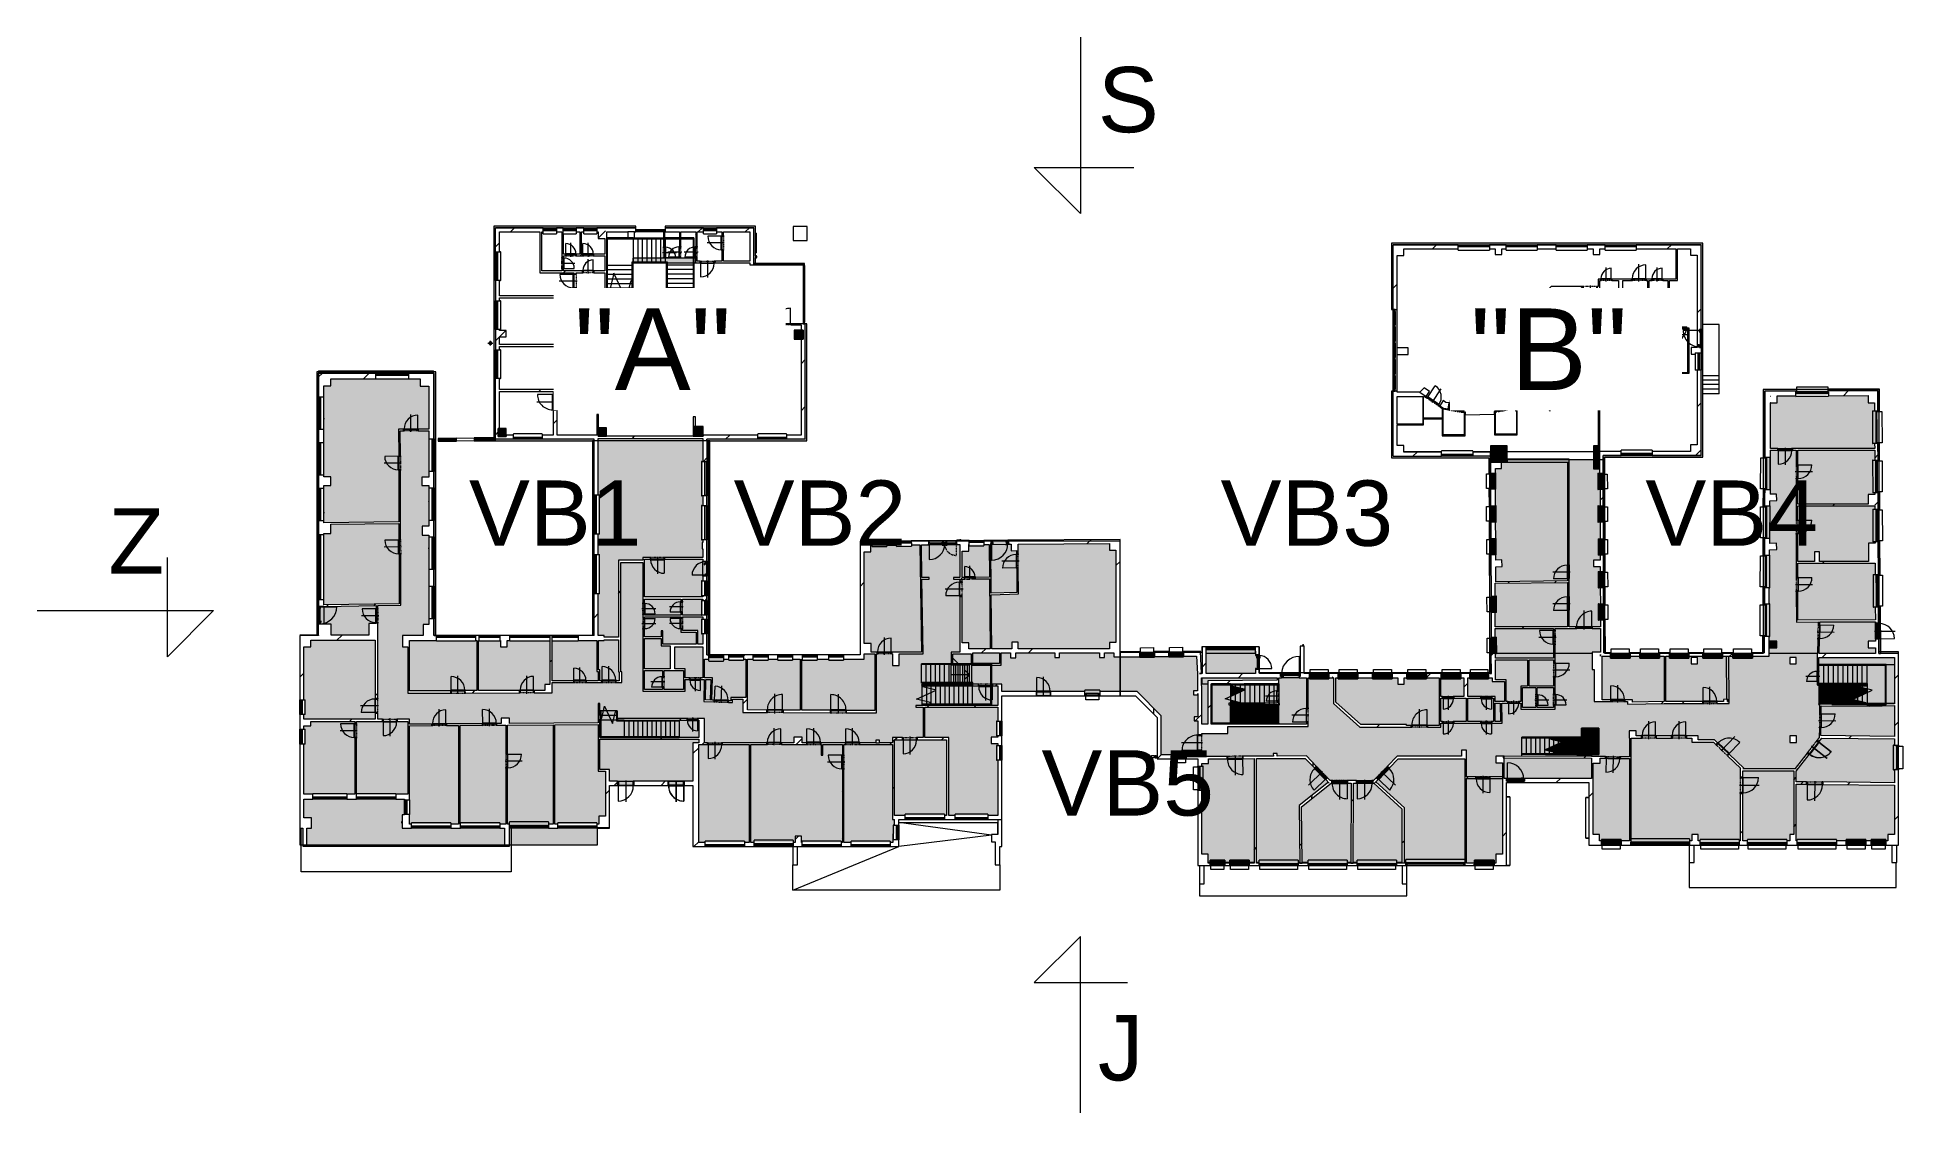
# Model space of a CAD drawing. Header units: millimetres. Extents: x 46521 to 262603, y -45352 to 20466.
# Drawn here: x 111127 to 225293, y -45352 to 20466 of the extents above; entities that cross this region are included whole.
import ezdxf

# ---------------------------------------------------------------- set-up
doc = ezdxf.new("R2010")
doc.units = ezdxf.units.MM
doc.linetypes.add('Čerchovaná se dvěma tečkami', pattern=[2.59, 1, -0.53, 0, -0.53, 0, -0.53])
doc.linetypes.add('Čárkovaná', pattern=[6.35, 3.175, -3.175])
for name, color, linetype, lineweight in [('A-AREA', 32, 'Continuous', 13), ('A-DETL-GENF', 92, 'Continuous', 13), ('A-DETL-THIN', 151, 'Continuous', 13), ('A-DOOR', 31, 'Continuous', 13), ('A-DOOR-FRAM', 31, 'Continuous', 9), ('A-FLOR', 192, 'Continuous', 13), ('A-FLOR-HRAL', 11, 'Continuous', 13), ('A-GENM', 13, 'Continuous', 13), ('A-GLAZ', 151, 'Continuous', 13), ('A-GLAZ-CURT', 52, 'Continuous', 13), ('A-GLAZ-CWMG', 51, 'Continuous', 13), ('A-GLAZ-SILL', 1, 'Continuous', 13), ('A-WALL', 113, 'Continuous', 13), ('A-WALL-PATT', 111, 'Continuous', 9), ('G-ANNO-TEXT', 231, 'Continuous', 9), ('I-FURN', 30, 'Continuous', 13), ('M-EQPM', 50, 'Continuous', 13), ('P-PIPE', 3, 'Continuous', 13), ('P-PIPE-CNTR', 3, 'Continuous', 9), ('Q-SPCQ', 91, 'Continuous', 13), ('S-COLS', 52, 'Continuous', 13), ('S-STRS', 31, 'Continuous', 13), ('S-STRS-ANNO', 31, 'Continuous', 9), ('S-STRS-MBND', 31, 'Continuous', 9)]:
    doc.layers.add(name, color=color, linetype=linetype, lineweight=lineweight)
doc.styles.add('Arial_3', font='arial.ttf', dxfattribs={"height": 5000})
doc.styles.add('Arial_4', font='arial.ttf', dxfattribs={"height": 4000})
pattern_1 = [(45, (128653, 0), (-7184.2, 7184.2), []), (45, (131527, -3e-12), (-7184.2, 7184.2), []), (45, (137274, -7e-12), (-4310.5, 10057.9), [4064, -2032, 67.06, -1964.94])]
pattern_2 = [(45, (128653, 0), (-7184.2, 7184.2), []), (45, (131527, -3e-12), (-7184.2, 7184.2), []), (45, (137274, -8e-12), (-4310.5, 10057.9), [4064, -2032, 67.06, -1964.94])]
pattern_3 = [(45.182, (128653, 0), (-7207, 7161.3), []), (45.182, (131527, 9), (-7207, 7161.3), []), (45.182, (137274, 27), (-4342.5, 10044.1), [4064, -2032, 67.06, -1964.94])]
pattern_4 = [(45.265, (128653, 0), (-7217.4, 7150.9), []), (45.265, (131527, 13), (-7217.4, 7150.9), []), (45.265, (137274, 40), (-4357, 10037.8), [4064, -2032, 67.06, -1964.94])]
pattern_5 = [(45.5, (128653, 0), (-7246.6, 7121.2), []), (45.5, (131527, 25), (-7246.6, 7121.2), []), (45.5, (137274, 75), (-4398.1, 10019.9), [4064, -2032, 67.06, -1964.94])]
pattern_6 = [(44.848, (128653, 0), (-7165.1, 7203.3), []), (44.848, (131527, -8), (-7165.1, 7203.3), []), (44.848, (137274, -23), (-4283.8, 10069.3), [4064, -2032, 67.06, -1964.94])]
pattern_7 = [(45.27, (128653, 0), (-7218, 7150.2), []), (45.27, (131527, 14), (-7218, 7150.2), []), (45.27, (137274, 41), (-4358, 10037.4), [4064, -2032, 67.1, -1964.9])]
pattern_8 = [(45, (128653, 0), (-7184.2, 7184.2), []), (45, (131527, -2e-12), (-7184.2, 7184.2), []), (45, (137274, -6e-12), (-4310.5, 10057.9), [4064, -2032, 67.06, -1964.94])]
pattern_9 = [(89, (128653, 0), (-10158.5, 177.3), []), (89, (130720, 1996), (-10158.5, 177.3), []), (89, (134855, 5989), (-10087.5, 4240.7), [4064, -2032, 67.06, -1964.94])]
pattern_10 = [(45, (128653, 0), (-7184.2, 7184.2), []), (45, (131527, 0), (-7184.2, 7184.2), []), (45, (137274, 0), (-4310.5, 10057.9), [4064, -2032, 67.06, -1964.94])]

msp = doc.modelspace()

# ---------------------------------------------------------------- texts
at = {"layer": 'G-ANNO-TEXT', "color": 7, "char_height": 4000, "attachment_point": 1, "style": 'Arial_4'}
for s, insert, width in [('\\fArial|b0|i0|c238|p34|;S', (176034.9, 18653), 4649.787), ('VB1', (137546.5, -6656.2), 13147.675), ('VB2', (153746.5, -6656.2), 13147.675), ('VB3', (183546.5, -6656.2), 13147.675), ('VB4', (209546.5, -6656.2), 13147.675), ('\\fArial|b0|i0|c238|p34|;Z', (115473.2, -8358.1), 4168.775), ('VB5', (172583.1, -23167.2), 13147.675), ('\\fArial|b0|i0|c238|p34|;J', (176034.9, -39378.1), 3527.425)]:
    msp.add_mtext(s, dxfattribs=dict(at, insert=insert, width=width))

# ---------------------------------------------------------------- blocks, each defined once
blk = doc.blocks.new('DVERE_1k_oblozka - DD03_01_800x1970_koupelna-1549491-Mapka _ závislý 15')
at = {"layer": 'A-DOOR', "lineweight": 9}
for p, q in [((-450, 53), (-400, 53)), ((-450, -47), (-450, 53)), ((-400, 53), (-400, -47)), ((0, 103), (0, -947)), ((400, 53), (450, 53)), ((400, -47), (400, 53)), ((450, 53), (450, -47)), ((-400, -47), (-450, -47)), ((-415, -47), (-415, -907)), ((-415, -62), (-400, -62)), ((-415, -77), (-415, -62)), ((415, -77), (-415, -77)), ((-400, -37), (400, -37)), ((305, -77), (-305, -77)), ((450, -47), (400, -47)), ((400, -62), (415, -62)), ((415, -77), (415, -47)), ((415, -62), (415, -77))]:
    blk.add_line(p, q, dxfattribs=at)
at = {"layer": 'A-DOOR', "linetype": 'Čerchovaná se dvěma tečkami', "lineweight": 9}
for p, q in [((-400, 53), (400, 53)), ((-400, -47), (400, -47))]:
    blk.add_line(p, q, dxfattribs=at)
at = {"layer": 'A-DOOR', "lineweight": 9}
blk.add_arc((-415, -77), 830, 270, 0, dxfattribs=at)
at = {"layer": 'A-DOOR-FRAM'}
for p, q in [((-450, 53), (-400, 53)), ((-400, 53), (-400, -47)), ((400, -47), (400, 53)), ((450, 53), (400, 53)), ((-400, -47), (-450, -47)), ((400, -47), (450, -47))]:
    blk.add_line(p, q, dxfattribs=at)
blk = doc.blocks.new('OKNO_4k_ - OKNO_4k_4000x1460-1966617-Mapka _ závislý 15')
at = {"layer": 'A-GLAZ', "lineweight": 9}
for p, q in [((-2000, 166), (2000, 166)), ((-2000, 115), (-2000, 166)), ((2000, 115), (-2000, 115)), ((-2000, 115), (2000, 115)), ((-2000, 35), (-2000, 115)), ((2000, 35), (-2000, 35)), ((2000, 166), (2000, 115)), ((2000, 115), (2000, 35))]:
    blk.add_line(p, q, dxfattribs=at)
blk = doc.blocks.new('OKNO_dvere vchod_1k_nadsvetlik - vstupni dvere 1100_2435-971794-Mapka _ závislý 15')
at = {"layer": 'A-GLAZ', "lineweight": 9}
for p, q in [((-995, -85), (-995, 950)), ((-1040, -85), (-960, -85)), ((-1040, -165), (-1040, -85)), ((-1040, -164), (-1035, -164)), ((-1040, -166), (-1040, -164)), ((-960, -165), (-1040, -165)), ((-1035, -166), (-1040, -166)), ((-1035, -164), (-1035, -166)), ((-995, -65), (-900, -65)), ((-995, -85), (-995, -65)), ((-995, -65), (-995, -85)), ((-900, -65), (-995, -65)), ((-960, -85), (-995, -85)), ((-960, -145), (-960, -85)), ((-960, -85), (-960, -165)), ((-900, -145), (-960, -145)), ((-960, -165), (-20, -165)), ((-900, -65), (-900, -145)), ((-80, -65), (-900, -65)), ((-900, -145), (-80, -145)), ((-147, -15), (-37, -15)), ((-37, -15), (-147, -15)), ((-147, -15), (-147, -28)), ((-147, -28), (-147, -15)), ((-147, -28), (-37, -28)), ((-37, -28), (-147, -28)), ((-147, -182), (-37, -182)), ((-37, -182), (-147, -182)), ((-147, -195), (-147, -182)), ((-147, -182), (-147, -195)), ((-147, -195), (-37, -195)), ((-37, -195), (-147, -195)), ((-80, -65), (15, -65)), ((-80, -145), (-80, -65)), ((15, -65), (-80, -65)), ((-20, -145), (-80, -145)), ((-70, -55), (-70, -155)), ((-24, -55), (-70, -55)), ((-24, -55), (-70, -55)), ((-24, -55), (-70, -55)), ((-24, -55), (-70, -55)), ((-70, -155), (-24, -155)), ((-70, -155), (-24, -155)), ((-70, -155), (-24, -155)), ((-70, -155), (-24, -155)), ((-57, -28), (-57, -182)), ((-37, -28), (-57, -28)), ((-37, -28), (-57, -28)), ((-57, -182), (-37, -182)), ((-57, -182), (-37, -182)), ((-51, -55), (-43, -55)), ((-51, -55), (-43, -55)), ((-43, -155), (-51, -155)), ((-43, -155), (-51, -155)), ((-37, -15), (-37, -28)), ((-37, -15), (-37, -28)), ((-37, -182), (-37, -28)), ((-37, -182), (-37, -195)), ((-37, -182), (-37, -195)), ((-24, -155), (-24, -55)), ((-24, -84), (-24, -55)), ((15, -85), (-20, -85)), ((-20, -85), (-20, -145)), ((-20, -85), (60, -85)), ((-20, -165), (-20, -85)), ((60, -165), (-20, -165)), ((15, -65), (15, -85)), ((15, -65), (15, -85)), ((55, -164), (60, -164)), ((55, -166), (55, -164)), ((60, -166), (55, -166)), ((60, -85), (60, -165)), ((60, -164), (60, -166))]:
    blk.add_line(p, q, dxfattribs=at)
blk.add_arc((-995, -85), 1035, 360, 90, dxfattribs=at)
at = {"layer": 'A-GLAZ-SILL', "lineweight": 9}
blk.add_line((-1040, 165), (60, 165), dxfattribs=at)
blk = doc.blocks.new('OKNO_2k_ - OKNO_2k_1750 x 1750-1963716-Mapka _ závislý 15')
at = {"layer": 'A-GLAZ', "lineweight": 9}
for p, q in [((-875, 126), (875, 126)), ((-875, 75), (-875, 126)), ((875, 75), (-875, 75)), ((-875, 75), (875, 75)), ((-875, -5), (-875, 75)), ((875, 126), (875, 75)), ((875, 75), (875, -5)), ((875, -5), (-875, -5))]:
    blk.add_line(p, q, dxfattribs=at)
blk = doc.blocks.new('DVERE_1k_oblozka - DD03_01_800x1970_koupelna-1549495-Mapka _ závislý 15')
at = {"layer": 'A-DOOR', "lineweight": 9}
for p, q in [((-400, 47), (-450, 47)), ((-450, 47), (-450, -53)), ((-415, 47), (-415, 907)), ((415, 77), (-415, 77)), ((-415, 77), (-415, 62)), ((-415, 62), (-400, 62)), ((-400, 62), (-400, 61)), ((-400, -53), (-400, 47)), ((-400, 37), (400, 37)), ((305, 77), (-305, 77)), ((0, -103), (0, 947)), ((400, 56), (400, 62)), ((400, 62), (415, 62)), ((450, 47), (400, 47)), ((400, 47), (400, -53)), ((415, 62), (415, 77)), ((415, 77), (415, 47)), ((450, -53), (450, 47)), ((-450, -53), (-400, -53)), ((400, -53), (450, -53))]:
    blk.add_line(p, q, dxfattribs=at)
at = {"layer": 'A-DOOR', "linetype": 'Čerchovaná se dvěma tečkami', "lineweight": 9}
for p, q in [((-400, 47), (400, 47)), ((-400, -53), (400, -53))]:
    blk.add_line(p, q, dxfattribs=at)
at = {"layer": 'A-DOOR', "lineweight": 9}
blk.add_arc((-415, 77), 830, 360, 90, dxfattribs=at)
at = {"layer": 'A-DOOR-FRAM'}
for p, q in [((-400, 47), (-450, 47)), ((-400, -53), (-400, 47)), ((400, 47), (400, -53)), ((400, 47), (450, 47)), ((-450, -53), (-400, -53)), ((450, -53), (400, -53))]:
    blk.add_line(p, q, dxfattribs=at)
blk = doc.blocks.new('DVERE_1k_oblozka - DD03_01_800x1970_koupelna-V72-Mapka _ závislý 15')
at = {"layer": 'A-DOOR', "lineweight": 9}
for p, q in [((-450, 53), (-400, 53)), ((-450, -47), (-450, 53)), ((-400, 53), (-400, -47)), ((0, 103), (0, -947)), ((400, 53), (450, 53)), ((400, -47), (400, 53)), ((450, 53), (450, -47)), ((-400, -47), (-450, -47)), ((-415, -47), (-415, -907)), ((-415, -62), (-400, -62)), ((-415, -77), (-415, -62)), ((-415, -62), (-415, -75)), ((415, -77), (-415, -77)), ((-400, -37), (400, -37)), ((305, -77), (-305, -77)), ((450, -47), (400, -47)), ((400, -62), (415, -62)), ((415, -77), (415, -47)), ((415, -62), (415, -77))]:
    blk.add_line(p, q, dxfattribs=at)
at = {"layer": 'A-DOOR', "linetype": 'Čerchovaná se dvěma tečkami', "lineweight": 9}
for p, q in [((-400, 53), (400, 53)), ((-400, -47), (400, -47))]:
    blk.add_line(p, q, dxfattribs=at)
at = {"layer": 'A-DOOR', "lineweight": 9}
blk.add_arc((-415, -77), 830, 270, 0, dxfattribs=at)
at = {"layer": 'A-DOOR-FRAM'}
for p, q in [((-450, 53), (-400, 53)), ((-400, 53), (-400, -47)), ((400, -47), (400, 53)), ((450, 53), (400, 53)), ((-400, -47), (-450, -47)), ((400, -47), (450, -47))]:
    blk.add_line(p, q, dxfattribs=at)
blk = doc.blocks.new('DVERE_1k_oblozka - DD03_01_800x1970_koupelna-1549494-Mapka _ závislý 15')
at = {"layer": 'A-DOOR', "lineweight": 9}
for p, q in [((-450, 78), (-400, 78)), ((-450, -72), (-450, 78)), ((-400, 78), (-400, -72)), ((0, 128), (0, -972)), ((400, 78), (450, 78)), ((400, -72), (400, 78)), ((450, 78), (450, -72)), ((-400, -72), (-450, -72)), ((-415, -72), (-415, -932)), ((-415, -87), (-400, -87)), ((-415, -102), (-415, -87)), ((415, -102), (-415, -102)), ((-400, -62), (400, -62)), ((305, -102), (-305, -102)), ((450, -72), (400, -72)), ((400, -87), (415, -87)), ((415, -102), (415, -72)), ((415, -87), (415, -102))]:
    blk.add_line(p, q, dxfattribs=at)
at = {"layer": 'A-DOOR', "linetype": 'Čerchovaná se dvěma tečkami', "lineweight": 9}
for p, q in [((-400, 78), (400, 78)), ((-400, -72), (400, -72))]:
    blk.add_line(p, q, dxfattribs=at)
at = {"layer": 'A-DOOR', "lineweight": 9}
blk.add_arc((-415, -102), 830, 270, 0, dxfattribs=at)
at = {"layer": 'A-DOOR-FRAM'}
for p, q in [((-450, 78), (-400, 78)), ((-400, 78), (-400, -72)), ((400, -72), (400, 78)), ((450, 78), (400, 78)), ((-400, -72), (-450, -72)), ((400, -72), (450, -72))]:
    blk.add_line(p, q, dxfattribs=at)
blk = doc.blocks.new('DVERE_1k_oblozka - DD03_01_800x1970_koupelna-1549493-Mapka _ závislý 15')
at = {"layer": 'A-DOOR', "lineweight": 9}
for p, q in [((-400, 72), (-450, 72)), ((-450, 72), (-450, -78)), ((-415, 72), (-415, 932)), ((415, 102), (-415, 102)), ((-415, 102), (-415, 87)), ((-415, 87), (-400, 87)), ((-400, -78), (-400, 72)), ((-400, 62), (400, 62)), ((305, 102), (-305, 102)), ((0, -128), (0, 972)), ((400, 87), (415, 87)), ((450, 72), (400, 72)), ((400, 72), (400, -78)), ((415, 87), (415, 102)), ((415, 102), (415, 72)), ((450, -78), (450, 72)), ((-450, -78), (-400, -78)), ((400, -78), (450, -78))]:
    blk.add_line(p, q, dxfattribs=at)
at = {"layer": 'A-DOOR', "linetype": 'Čerchovaná se dvěma tečkami', "lineweight": 9}
for p, q in [((-400, 72), (400, 72)), ((-400, -78), (400, -78))]:
    blk.add_line(p, q, dxfattribs=at)
at = {"layer": 'A-DOOR', "lineweight": 9}
blk.add_arc((-415, 102), 830, 360, 90, dxfattribs=at)
at = {"layer": 'A-DOOR-FRAM'}
for p, q in [((-400, 72), (-450, 72)), ((-400, -78), (-400, 72)), ((400, 72), (400, -78)), ((400, 72), (450, 72)), ((-450, -78), (-400, -78)), ((450, -78), (400, -78))]:
    blk.add_line(p, q, dxfattribs=at)
blk = doc.blocks.new('DVERE_1k_oblozka - DD03_01_800x1970_koupelna-1549492-Mapka _ závislý 15')
at = {"layer": 'A-DOOR', "lineweight": 9}
for p, q in [((-450, 53), (-400, 53)), ((-450, -47), (-450, 53)), ((-400, 53), (-400, -47)), ((0, 103), (0, -947)), ((400, 53), (450, 53)), ((400, -47), (400, 53)), ((450, 53), (450, -47)), ((-400, -47), (-450, -47)), ((-415, -47), (-415, -907)), ((-415, -62), (-400, -62)), ((-415, -77), (-415, -62)), ((415, -77), (-415, -77)), ((-400, -37), (400, -37)), ((305, -77), (-305, -77)), ((450, -47), (400, -47)), ((400, -62), (415, -62)), ((415, -77), (415, -47)), ((415, -62), (415, -77))]:
    blk.add_line(p, q, dxfattribs=at)
at = {"layer": 'A-DOOR', "linetype": 'Čerchovaná se dvěma tečkami', "lineweight": 9}
for p, q in [((-400, 53), (400, 53)), ((-400, -47), (400, -47))]:
    blk.add_line(p, q, dxfattribs=at)
at = {"layer": 'A-DOOR', "lineweight": 9}
blk.add_arc((-415, -77), 830, 270, 0, dxfattribs=at)
at = {"layer": 'A-DOOR-FRAM'}
for p, q in [((-450, 53), (-400, 53)), ((-400, 53), (-400, -47)), ((400, -47), (400, 53)), ((450, 53), (400, 53)), ((-400, -47), (-450, -47)), ((400, -47), (450, -47))]:
    blk.add_line(p, q, dxfattribs=at)
blk = doc.blocks.new('DVERE_1k_oblozka - DD03_01_800x1970_koupelna-1549498-Mapka _ závislý 15')
at = {"layer": 'A-DOOR', "lineweight": 9}
for p, q in [((-400, 47), (-450, 47)), ((-450, 47), (-450, -53)), ((-415, 47), (-415, 907)), ((415, 77), (-415, 77)), ((-415, 77), (-415, 62)), ((-415, 62), (-400, 62)), ((-400, -53), (-400, 47)), ((-400, 37), (400, 37)), ((305, 77), (-305, 77)), ((0, -103), (0, 947)), ((400, 62), (415, 62)), ((450, 47), (400, 47)), ((400, 47), (400, -53)), ((415, 62), (415, 77)), ((415, 77), (415, 47)), ((450, -53), (450, 47)), ((-450, -53), (-400, -53)), ((400, -53), (450, -53))]:
    blk.add_line(p, q, dxfattribs=at)
at = {"layer": 'A-DOOR', "linetype": 'Čerchovaná se dvěma tečkami', "lineweight": 9}
for p, q in [((-400, 47), (400, 47)), ((-400, -53), (400, -53))]:
    blk.add_line(p, q, dxfattribs=at)
at = {"layer": 'A-DOOR', "lineweight": 9}
blk.add_arc((-415, 77), 830, 360, 90, dxfattribs=at)
at = {"layer": 'A-DOOR-FRAM'}
for p, q in [((-400, 47), (-450, 47)), ((-400, -53), (-400, 47)), ((400, 47), (400, -53)), ((400, 47), (450, 47)), ((-450, -53), (-400, -53)), ((450, -53), (400, -53))]:
    blk.add_line(p, q, dxfattribs=at)
blk = doc.blocks.new('DVERE_1k_oblozka - DD03_01_700x1970_koupelna-1549497-Mapka _ závislý 15')
at = {"layer": 'A-DOOR', "lineweight": 9}
for p, q in [((-350, 47), (-400, 47)), ((-400, 47), (-400, -53)), ((-365, 47), (-365, 807)), ((365, 77), (-365, 77)), ((-365, 77), (-365, 62)), ((-365, 62), (-350, 62)), ((-350, -53), (-350, 47)), ((-350, 37), (350, 37)), ((255, 77), (-255, 77)), ((0, -103), (0, 847)), ((350, 62), (365, 62)), ((400, 47), (350, 47)), ((350, 47), (350, -53)), ((365, 62), (365, 77)), ((365, 77), (365, 47)), ((400, -53), (400, 47)), ((-400, -53), (-350, -53)), ((350, -53), (400, -53))]:
    blk.add_line(p, q, dxfattribs=at)
at = {"layer": 'A-DOOR', "linetype": 'Čerchovaná se dvěma tečkami', "lineweight": 9}
for p, q in [((-350, 47), (350, 47)), ((-350, -53), (350, -53))]:
    blk.add_line(p, q, dxfattribs=at)
at = {"layer": 'A-DOOR', "lineweight": 9}
blk.add_arc((-365, 77), 730, 360, 90, dxfattribs=at)
at = {"layer": 'A-DOOR-FRAM'}
for p, q in [((-350, 47), (-400, 47)), ((-350, -53), (-350, 47)), ((350, 47), (350, -53)), ((350, 47), (400, 47)), ((-400, -53), (-350, -53)), ((400, -53), (350, -53))]:
    blk.add_line(p, q, dxfattribs=at)
blk = doc.blocks.new('DVERE_1k_oblozka - DD03_01_900x1970_koupelna-1549502-Mapka _ závislý 15')
at = {"layer": 'A-DOOR', "lineweight": 9}
for p, q in [((-500, 78), (-450, 78)), ((-500, -72), (-500, 78)), ((-450, 78), (-450, -72)), ((0, 128), (0, -1072)), ((450, 78), (500, 78)), ((450, -72), (450, 78)), ((500, 78), (500, -72)), ((-450, -72), (-500, -72)), ((-465, -72), (-465, -1032)), ((-465, -87), (-450, -87)), ((-465, -102), (-465, -87)), ((465, -102), (-465, -102)), ((-450, -62), (450, -62)), ((355, -102), (-355, -102)), ((500, -72), (450, -72)), ((450, -87), (465, -87)), ((465, -102), (465, -72)), ((465, -87), (465, -102))]:
    blk.add_line(p, q, dxfattribs=at)
at = {"layer": 'A-DOOR', "linetype": 'Čerchovaná se dvěma tečkami', "lineweight": 9}
for p, q in [((-450, 78), (450, 78)), ((-450, -72), (450, -72))]:
    blk.add_line(p, q, dxfattribs=at)
at = {"layer": 'A-DOOR', "lineweight": 9}
blk.add_arc((-465, -102), 930, 270, 0, dxfattribs=at)
at = {"layer": 'A-DOOR-FRAM'}
for p, q in [((-500, 78), (-450, 78)), ((-450, 78), (-450, -72)), ((450, -72), (450, 78)), ((500, 78), (450, 78)), ((-450, -72), (-500, -72)), ((450, -72), (500, -72))]:
    blk.add_line(p, q, dxfattribs=at)
blk = doc.blocks.new('DVERE_1k_oblozka - DD03_01_600x1970_koupelna-1549500-Mapka _ závislý 15')
at = {"layer": 'A-DOOR', "lineweight": 9}
for p, q in [((-300, 47), (-350, 47)), ((-350, 47), (-350, -53)), ((-315, 47), (-315, 707)), ((315, 77), (-315, 77)), ((-315, 77), (-315, 62)), ((-315, 62), (-300, 62)), ((-300, -53), (-300, 47)), ((-300, 37), (300, 37)), ((205, 77), (-205, 77)), ((0, -103), (0, 747)), ((300, 62), (315, 62)), ((350, 47), (300, 47)), ((300, 47), (300, -53)), ((315, 62), (315, 77)), ((315, 77), (315, 47)), ((350, -53), (350, 47)), ((-350, -53), (-300, -53)), ((300, -53), (350, -53))]:
    blk.add_line(p, q, dxfattribs=at)
at = {"layer": 'A-DOOR', "linetype": 'Čerchovaná se dvěma tečkami', "lineweight": 9}
for p, q in [((-300, 47), (300, 47)), ((-300, -53), (300, -53))]:
    blk.add_line(p, q, dxfattribs=at)
at = {"layer": 'A-DOOR', "lineweight": 9}
blk.add_arc((-315, 77), 630, 360, 90, dxfattribs=at)
at = {"layer": 'A-DOOR-FRAM'}
for p, q in [((-300, 47), (-350, 47)), ((-300, -53), (-300, 47)), ((300, 47), (300, -53)), ((300, 47), (350, 47)), ((-350, -53), (-300, -53)), ((350, -53), (300, -53))]:
    blk.add_line(p, q, dxfattribs=at)
blk = doc.blocks.new('DVERE_1k_oblozka - DD03_01_800x1970_koupelna-1549501-Mapka _ závislý 15')
at = {"layer": 'A-DOOR', "lineweight": 9}
for p, q in [((-400, 122), (-450, 122)), ((-450, 122), (-450, -128)), ((-415, 122), (-415, 982)), ((415, 152), (-415, 152)), ((-415, 152), (-415, 137)), ((-415, 137), (-400, 137)), ((-400, -128), (-400, 122)), ((-400, 112), (400, 112)), ((305, 152), (-305, 152)), ((0, -178), (0, 1022)), ((400, 137), (415, 137)), ((450, 122), (400, 122)), ((400, 122), (400, -128)), ((415, 137), (415, 152)), ((415, 152), (415, 122)), ((450, -128), (450, 122)), ((-450, -128), (-400, -128)), ((400, -128), (450, -128))]:
    blk.add_line(p, q, dxfattribs=at)
at = {"layer": 'A-DOOR', "linetype": 'Čerchovaná se dvěma tečkami', "lineweight": 9}
for p, q in [((-400, 122), (400, 122)), ((-400, -128), (400, -128))]:
    blk.add_line(p, q, dxfattribs=at)
at = {"layer": 'A-DOOR', "lineweight": 9}
blk.add_arc((-415, 152), 830, 360, 90, dxfattribs=at)
at = {"layer": 'A-DOOR-FRAM'}
for p, q in [((-400, 122), (-450, 122)), ((-400, -128), (-400, 122)), ((400, 122), (400, -128)), ((400, 122), (450, 122)), ((-450, -128), (-400, -128)), ((450, -128), (400, -128))]:
    blk.add_line(p, q, dxfattribs=at)
blk = doc.blocks.new('Betonový čtvercový sloup - 850 x 850-1550239-Mapka _ závislý 15')
at = {"layer": 'S-COLS', "lineweight": 9}
for p, q in [((425, 425), (-425, 425)), ((-425, 425), (-425, -425)), ((425, -425), (425, 425)), ((-425, -425), (425, -425))]:
    blk.add_line(p, q, dxfattribs=at)
blk = doc.blocks.new('OKNO_2k_ - OKNO_2k_1900x1400-1963744-Mapka _ závislý 15')
at = {"layer": 'A-GLAZ', "lineweight": 9}
for p, q in [((-950, 126), (950, 126)), ((-950, 75), (-950, 126)), ((950, 75), (-950, 75)), ((-950, 75), (950, 75)), ((-950, -5), (-950, 75)), ((950, 126), (950, 75)), ((950, 75), (950, -5)), ((950, -5), (-950, -5))]:
    blk.add_line(p, q, dxfattribs=at)
blk = doc.blocks.new('DVERE_1k_oblozka - DD03_01_800x1970_koupelna-V73-Mapka _ závislý 15')
at = {"layer": 'A-DOOR', "lineweight": 9}
for p, q in [((-450, 53), (-400, 53)), ((-450, -47), (-450, 53)), ((-400, 53), (-400, -47)), ((0, 103), (0, -947)), ((400, 53), (450, 53)), ((400, -47), (400, 53)), ((450, 53), (450, -47)), ((-400, -47), (-450, -47)), ((-415, -47), (-415, -907)), ((-415, -62), (-400, -62)), ((-415, -77), (-415, -62)), ((415, -77), (-415, -77)), ((-400, -37), (400, -37)), ((-400, -62), (-400, -51)), ((305, -77), (-305, -77)), ((450, -47), (400, -47)), ((400, -51), (400, -62)), ((400, -62), (415, -62)), ((415, -77), (415, -47)), ((415, -62), (415, -77))]:
    blk.add_line(p, q, dxfattribs=at)
at = {"layer": 'A-DOOR', "linetype": 'Čerchovaná se dvěma tečkami', "lineweight": 9}
for p, q in [((-400, 53), (400, 53)), ((-400, -47), (400, -47))]:
    blk.add_line(p, q, dxfattribs=at)
at = {"layer": 'A-DOOR', "lineweight": 9}
blk.add_arc((-415, -77), 830, 270, 0, dxfattribs=at)
at = {"layer": 'A-DOOR-FRAM'}
for p, q in [((-450, 53), (-400, 53)), ((-400, 53), (-400, -47)), ((400, -47), (400, 53)), ((450, 53), (400, 53)), ((-400, -47), (-450, -47)), ((400, -47), (450, -47))]:
    blk.add_line(p, q, dxfattribs=at)
blk = doc.blocks.new('DVERE_1k_oblozka - DD03_01_600x1970_koupelna-1549499-Mapka _ závislý 15')
at = {"layer": 'A-DOOR', "lineweight": 9}
for p, q in [((-350, 53), (-300, 53)), ((-350, -47), (-350, 53)), ((-300, 53), (-300, -47)), ((0, 103), (0, -747)), ((300, 53), (350, 53)), ((300, -47), (300, 53)), ((350, 53), (350, -47)), ((-300, -47), (-350, -47)), ((-315, -47), (-315, -707)), ((-315, -62), (-300, -62)), ((-315, -77), (-315, -62)), ((315, -77), (-315, -77)), ((-300, -37), (300, -37)), ((205, -77), (-205, -77)), ((350, -47), (300, -47)), ((300, -62), (315, -62)), ((315, -77), (315, -47)), ((315, -62), (315, -77))]:
    blk.add_line(p, q, dxfattribs=at)
at = {"layer": 'A-DOOR', "linetype": 'Čerchovaná se dvěma tečkami', "lineweight": 9}
for p, q in [((-300, 53), (300, 53)), ((-300, -47), (300, -47))]:
    blk.add_line(p, q, dxfattribs=at)
at = {"layer": 'A-DOOR', "lineweight": 9}
blk.add_arc((-315, -77), 630, 270, 0, dxfattribs=at)
at = {"layer": 'A-DOOR-FRAM'}
for p, q in [((-350, 53), (-300, 53)), ((-300, 53), (-300, -47)), ((300, -47), (300, 53)), ((350, 53), (300, 53)), ((-300, -47), (-350, -47)), ((300, -47), (350, -47))]:
    blk.add_line(p, q, dxfattribs=at)
blk = doc.blocks.new('DVERE_1k_oblozka - DD03_01_800x1970_koupelna-V74-Mapka _ závislý 15')
at = {"layer": 'A-DOOR', "lineweight": 9}
for p, q in [((-400, 47), (-450, 47)), ((-450, 47), (-450, -53)), ((-415, 47), (-415, 907)), ((415, 77), (-415, 77)), ((-415, 77), (-415, 62)), ((-415, 62), (-415, 77)), ((-415, 62), (-400, 62)), ((-400, -53), (-400, 47)), ((-400, 37), (400, 37)), ((305, 77), (-305, 77)), ((0, -103), (0, 947)), ((400, 62), (415, 62)), ((415, 62), (400, 62)), ((450, 47), (400, 47)), ((400, 47), (400, -53)), ((415, 62), (415, 77)), ((415, 77), (415, 47)), ((450, -53), (450, 47)), ((-450, -53), (-400, -53)), ((400, -53), (450, -53))]:
    blk.add_line(p, q, dxfattribs=at)
at = {"layer": 'A-DOOR', "linetype": 'Čerchovaná se dvěma tečkami', "lineweight": 9}
for p, q in [((-400, 47), (400, 47)), ((-400, -53), (400, -53))]:
    blk.add_line(p, q, dxfattribs=at)
at = {"layer": 'A-DOOR', "lineweight": 9}
blk.add_arc((-415, 77), 830, 360, 90, dxfattribs=at)
at = {"layer": 'A-DOOR-FRAM'}
for p, q in [((-400, 47), (-450, 47)), ((-400, -53), (-400, 47)), ((400, 47), (400, -53)), ((400, 47), (450, 47)), ((-450, -53), (-400, -53)), ((450, -53), (400, -53))]:
    blk.add_line(p, q, dxfattribs=at)
blk = doc.blocks.new('OKNO_2k_ - OKNO_2k_1750 x 1750-1963735-Mapka _ závislý 15')
at = {"layer": 'A-GLAZ', "lineweight": 9}
for p, q in [((-875, 5), (875, 5)), ((-875, -75), (-875, 5)), ((875, 5), (875, -75)), ((-875, -75), (875, -75)), ((-875, -126), (-875, -75)), ((875, -75), (-875, -75)), ((875, -126), (-875, -126)), ((875, -75), (875, -126))]:
    blk.add_line(p, q, dxfattribs=at)
blk = doc.blocks.new('Betonový pravoúhlý sloup - 400 x 480mm-2012646-Mapka _ závislý 15')
at = {"layer": 'S-COLS', "lineweight": 9}
blk.add_hatch(color=133, dxfattribs=at).paths.add_polyline_path([(-200, -240), (200, -240), (200, 240), (-200, 240)])
for p, q in [((200, 240), (-200, 240)), ((-200, 240), (-200, -240)), ((200, -240), (200, 240)), ((-200, -240), (200, -240))]:
    blk.add_line(p, q, dxfattribs=at)
blk = doc.blocks.new('DVERE_1k_oblozka - DD03_01_900x1970_koupelna-1549517-Mapka _ závislý 15')
at = {"layer": 'A-DOOR', "lineweight": 9}
h = blk.add_hatch(color=151, dxfattribs=at)
h.paths.add_polyline_path([(-500, -72), (-450, -72), (-450, 78), (-500, 78)])
h.paths.add_polyline_path([(450, -72), (500, -72), (500, 78), (450, 78)])
blk.add_hatch(color=151, dxfattribs=at).paths.add_polyline_path([(465, -102), (450, -62), (-450, -72), (-465, -102), (-132, -102)])
for p, q in [((-500, 78), (-450, 78)), ((-500, -72), (-500, 78)), ((-450, 78), (-450, -72)), ((0, 128), (0, -1072)), ((450, 78), (500, 78)), ((450, -72), (450, 78)), ((500, 78), (500, -72)), ((-450, -72), (-500, -72)), ((-465, -72), (-465, -1032)), ((-465, -87), (-450, -87)), ((-465, -102), (-465, -87)), ((465, -102), (-465, -102)), ((-450, -62), (450, -62)), ((355, -102), (-355, -102)), ((500, -72), (450, -72)), ((450, -87), (465, -87)), ((465, -102), (465, -72)), ((465, -87), (465, -102))]:
    blk.add_line(p, q, dxfattribs=at)
at = {"layer": 'A-DOOR', "linetype": 'Čerchovaná se dvěma tečkami', "lineweight": 9}
for p, q in [((-450, 78), (450, 78)), ((-450, -72), (450, -72))]:
    blk.add_line(p, q, dxfattribs=at)
at = {"layer": 'A-DOOR', "lineweight": 9}
blk.add_arc((-465, -102), 930, 270, 0, dxfattribs=at)
at = {"layer": 'A-DOOR-FRAM'}
for p, q in [((-500, 78), (-450, 78)), ((-450, 78), (-450, -72)), ((450, -72), (450, 78)), ((500, 78), (450, 78)), ((-450, -72), (-500, -72)), ((450, -72), (500, -72))]:
    blk.add_line(p, q, dxfattribs=at)
blk = doc.blocks.new('DVERE_1k_oblozka - DD03_01_900x1970_koupelna-1549516-Mapka _ závislý 15')
at = {"layer": 'A-DOOR', "lineweight": 9}
h = blk.add_hatch(color=151, dxfattribs=at)
h.paths.add_polyline_path([(-450, 72), (-500, 72), (-500, -78), (-450, -78)])
h.paths.add_polyline_path([(450, 72), (450, -78), (500, -78), (500, 72)])
blk.add_hatch(color=151, dxfattribs=at).paths.add_polyline_path([(-465, 102), (-450, 62), (450, 72), (465, 102), (-371, 102)])
for p, q in [((-450, 72), (-500, 72)), ((-500, 72), (-500, -78)), ((-465, 72), (-465, 1032)), ((465, 102), (-465, 102)), ((-465, 102), (-465, 87)), ((-465, 87), (-450, 87)), ((-450, -78), (-450, 72)), ((-450, 62), (450, 62)), ((355, 102), (-355, 102)), ((0, -128), (0, 1072)), ((450, 87), (465, 87)), ((500, 72), (450, 72)), ((450, 72), (450, -78)), ((465, 87), (465, 102)), ((465, 102), (465, 72)), ((500, -78), (500, 72)), ((-500, -78), (-450, -78)), ((450, -78), (500, -78))]:
    blk.add_line(p, q, dxfattribs=at)
at = {"layer": 'A-DOOR', "linetype": 'Čerchovaná se dvěma tečkami', "lineweight": 9}
for p, q in [((-450, 72), (450, 72)), ((-450, -78), (450, -78))]:
    blk.add_line(p, q, dxfattribs=at)
at = {"layer": 'A-DOOR', "lineweight": 9}
blk.add_arc((-465, 102), 930, 360, 90, dxfattribs=at)
at = {"layer": 'A-DOOR-FRAM'}
for p, q in [((-450, 72), (-500, 72)), ((-450, -78), (-450, 72)), ((450, 72), (450, -78)), ((450, 72), (500, 72)), ((-500, -78), (-450, -78)), ((500, -78), (450, -78))]:
    blk.add_line(p, q, dxfattribs=at)
blk = doc.blocks.new('DVERE_1k_oblozka - DD03_01_900x1970_koupelna-1549515-Mapka _ závislý 15')
at = {"layer": 'A-DOOR', "lineweight": 9}
h = blk.add_hatch(color=151, dxfattribs=at)
h.paths.add_polyline_path([(-500, -72), (-450, -72), (-450, 78), (-500, 78), (-500, -33)])
h.paths.add_polyline_path([(450, -72), (500, -72), (500, 78), (450, 78)])
blk.add_hatch(color=151, dxfattribs=at).paths.add_polyline_path([(-465, -102), (450, -87), (440, -62), (-450, -85), (-450, -87)])
for p, q in [((-500, 78), (-450, 78)), ((-500, -72), (-500, 78)), ((-450, 78), (-450, -72)), ((0, 128), (0, -1072)), ((450, 78), (500, 78)), ((450, -72), (450, 78)), ((500, 78), (500, -72)), ((-450, -72), (-500, -72)), ((-465, -72), (-465, -1032)), ((-465, -87), (-450, -87)), ((-465, -102), (-465, -87)), ((-465, -87), (-465, -102)), ((-450, -87), (-465, -87)), ((465, -102), (-465, -102)), ((-450, -62), (450, -62)), ((-450, -87), (-450, -62)), ((355, -102), (-355, -102)), ((450, -62), (450, -87)), ((500, -72), (450, -72)), ((450, -87), (465, -87)), ((465, -87), (450, -87)), ((465, -102), (465, -72)), ((465, -87), (465, -102)), ((465, -102), (465, -87))]:
    blk.add_line(p, q, dxfattribs=at)
at = {"layer": 'A-DOOR', "linetype": 'Čerchovaná se dvěma tečkami', "lineweight": 9}
for p, q in [((-450, 78), (450, 78)), ((-450, -72), (450, -72))]:
    blk.add_line(p, q, dxfattribs=at)
at = {"layer": 'A-DOOR', "lineweight": 9}
blk.add_arc((-465, -102), 930, 270, 0, dxfattribs=at)
at = {"layer": 'A-DOOR-FRAM'}
for p, q in [((-500, 78), (-450, 78)), ((-450, 78), (-450, -72)), ((450, -72), (450, 78)), ((500, 78), (450, 78)), ((-450, -72), (-500, -72)), ((450, -72), (500, -72))]:
    blk.add_line(p, q, dxfattribs=at)
blk = doc.blocks.new('DVERE_1k_oblozka - DD03_01_900x1970_koupelna-V75-Mapka _ závislý 15')
at = {"layer": 'A-DOOR', "lineweight": 9}
h = blk.add_hatch(color=151, dxfattribs=at)
h.paths.add_polyline_path([(-500, 72), (-500, -78), (-450, -78), (-450, 72)])
h.paths.add_polyline_path([(450, 72), (450, -78), (500, -78), (500, 72)])
blk.add_hatch(color=151, dxfattribs=at).paths.add_polyline_path([(-465, 102), (-440, 62), (450, 72), (465, 102)])
for p, q in [((-450, 72), (-500, 72)), ((-500, 72), (-500, -78)), ((-465, 72), (-465, 1032)), ((465, 102), (-465, 102)), ((-465, 102), (-465, 87)), ((-465, 87), (-465, 102)), ((-465, 87), (-450, 87)), ((-450, 87), (-465, 87)), ((-450, 87), (-450, 62)), ((-450, -78), (-450, 72)), ((-450, 62), (450, 62)), ((355, 102), (-355, 102)), ((0, -128), (0, 1072)), ((450, 62), (450, 87)), ((450, 87), (465, 87)), ((465, 87), (450, 87)), ((500, 72), (450, 72)), ((450, 72), (450, -78)), ((465, 87), (465, 102)), ((465, 102), (465, 87)), ((465, 102), (465, 72)), ((500, -78), (500, 65)), ((-500, -78), (-450, -78)), ((450, -78), (500, -78))]:
    blk.add_line(p, q, dxfattribs=at)
at = {"layer": 'A-DOOR', "linetype": 'Čerchovaná se dvěma tečkami', "lineweight": 9}
for p, q in [((-450, 72), (450, 72)), ((-450, -78), (450, -78))]:
    blk.add_line(p, q, dxfattribs=at)
at = {"layer": 'A-DOOR', "lineweight": 9}
blk.add_arc((-465, 102), 930, 360, 90, dxfattribs=at)
at = {"layer": 'A-DOOR-FRAM'}
for p, q in [((-450, 72), (-500, 72)), ((-450, -78), (-450, 72)), ((450, 72), (450, -78)), ((450, 72), (500, 72)), ((-500, -78), (-450, -78)), ((500, -78), (450, -78))]:
    blk.add_line(p, q, dxfattribs=at)
blk = doc.blocks.new('DVERE_1k_oblozka - DD03_01_900x1970_koupelna-1549518-Mapka _ závislý 15')
at = {"layer": 'A-DOOR', "lineweight": 9}
h = blk.add_hatch(color=151, dxfattribs=at)
h.paths.add_polyline_path([(-500, 53), (-500, -47), (-450, -47), (-450, 53)])
h.paths.add_polyline_path([(500, 53), (450, 53), (450, -47), (500, -47)])
blk.add_hatch(color=151, dxfattribs=at).paths.add_polyline_path([(-450, -37), (-465, -77), (450, -62), (450, -37)])
for p, q in [((-500, 53), (-450, 53)), ((-500, -47), (-500, 53)), ((-450, 53), (-450, -47)), ((0, 103), (0, -1047)), ((450, 53), (500, 53)), ((450, -47), (450, 53)), ((500, 53), (500, -47)), ((-450, -47), (-500, -47)), ((-465, -47), (-465, -1007)), ((-465, -62), (-450, -62)), ((-465, -77), (-465, -62)), ((465, -77), (-465, -77)), ((-450, -37), (450, -37)), ((355, -77), (-355, -77)), ((500, -47), (450, -47)), ((450, -62), (465, -62)), ((465, -77), (465, -47)), ((465, -62), (465, -77))]:
    blk.add_line(p, q, dxfattribs=at)
at = {"layer": 'A-DOOR', "linetype": 'Čerchovaná se dvěma tečkami', "lineweight": 9}
for p, q in [((-450, 53), (450, 53)), ((-450, -47), (450, -47))]:
    blk.add_line(p, q, dxfattribs=at)
at = {"layer": 'A-DOOR', "lineweight": 9}
blk.add_arc((-465, -77), 930, 270, 0, dxfattribs=at)
at = {"layer": 'A-DOOR-FRAM'}
for p, q in [((-500, 53), (-450, 53)), ((-450, 53), (-450, -47)), ((450, -47), (450, 53)), ((500, 53), (450, 53)), ((-450, -47), (-500, -47)), ((450, -47), (500, -47))]:
    blk.add_line(p, q, dxfattribs=at)
blk = doc.blocks.new('DVERE_1k_oblozka - DD03_01_600x1970_koupelna-1549511-Mapka _ závislý 15')
at = {"layer": 'A-DOOR', "lineweight": 9}
h = blk.add_hatch(color=151, dxfattribs=at)
h.paths.add_polyline_path([(-300, -47), (-300, 53), (-350, 53), (-350, -47)])
h.paths.add_polyline_path([(300, -47), (350, -47), (350, 53), (300, 53)])
blk.add_hatch(color=151, dxfattribs=at).paths.add_polyline_path([(315, -77), (300, -37), (-300, -47), (-315, -77), (-114, -77)])
for p, q in [((-350, 53), (-300, 53)), ((-350, -47), (-350, 53)), ((-300, 53), (-300, -47)), ((0, 103), (0, -747)), ((300, 53), (350, 53)), ((300, -47), (300, 53)), ((350, 53), (350, -47)), ((-300, -47), (-350, -47)), ((-315, -47), (-315, -707)), ((-315, -62), (-300, -62)), ((-315, -77), (-315, -62)), ((315, -77), (-315, -77)), ((-300, -37), (300, -37)), ((205, -77), (-205, -77)), ((350, -47), (300, -47)), ((300, -62), (315, -62)), ((315, -77), (315, -47)), ((315, -62), (315, -77))]:
    blk.add_line(p, q, dxfattribs=at)
at = {"layer": 'A-DOOR', "linetype": 'Čerchovaná se dvěma tečkami', "lineweight": 9}
for p, q in [((-300, 53), (300, 53)), ((-300, -47), (300, -47))]:
    blk.add_line(p, q, dxfattribs=at)
at = {"layer": 'A-DOOR', "lineweight": 9}
blk.add_arc((-315, -77), 630, 270, 0, dxfattribs=at)
at = {"layer": 'A-DOOR-FRAM'}
for p, q in [((-350, 53), (-300, 53)), ((-300, 53), (-300, -47)), ((300, -47), (300, 53)), ((350, 53), (300, 53)), ((-300, -47), (-350, -47)), ((300, -47), (350, -47))]:
    blk.add_line(p, q, dxfattribs=at)
blk = doc.blocks.new('DVERE_1k_oblozka - DD03_01_600x1970_koupelna-1549509-Mapka _ závislý 15')
at = {"layer": 'A-DOOR', "lineweight": 9}
h = blk.add_hatch(color=151, dxfattribs=at)
h.paths.add_polyline_path([(-300, 47), (-350, 47), (-350, -53), (-300, -53)])
h.paths.add_polyline_path([(300, 47), (300, -53), (350, -53), (350, 47)])
blk.add_hatch(color=151, dxfattribs=at).paths.add_polyline_path([(-191, 77), (-300, 62), (-300, 37), (300, 47), (315, 77)])
for p, q in [((-300, 47), (-350, 47)), ((-350, 47), (-350, -53)), ((-315, 47), (-315, 707)), ((315, 77), (-315, 77)), ((-315, 77), (-315, 62)), ((-315, 62), (-300, 62)), ((-300, -53), (-300, 47)), ((-300, 37), (300, 37)), ((205, 77), (-205, 77)), ((0, -103), (0, 747)), ((300, 62), (315, 62)), ((350, 47), (300, 47)), ((300, 47), (300, -53)), ((315, 62), (315, 77)), ((315, 77), (315, 47)), ((350, -53), (350, 47)), ((-350, -53), (-300, -53)), ((300, -53), (350, -53))]:
    blk.add_line(p, q, dxfattribs=at)
at = {"layer": 'A-DOOR', "linetype": 'Čerchovaná se dvěma tečkami', "lineweight": 9}
for p, q in [((-300, 47), (300, 47)), ((-300, -53), (300, -53))]:
    blk.add_line(p, q, dxfattribs=at)
at = {"layer": 'A-DOOR', "lineweight": 9}
blk.add_arc((-315, 77), 630, 360, 90, dxfattribs=at)
at = {"layer": 'A-DOOR-FRAM'}
for p, q in [((-300, 47), (-350, 47)), ((-300, -53), (-300, 47)), ((300, 47), (300, -53)), ((300, 47), (350, 47)), ((-350, -53), (-300, -53)), ((350, -53), (300, -53))]:
    blk.add_line(p, q, dxfattribs=at)
blk = doc.blocks.new('DVERE_1k_oblozka - DD03_01_800x1970_koupelna-1549521-Mapka _ závislý 15')
at = {"layer": 'A-DOOR', "lineweight": 9}
h = blk.add_hatch(color=151, dxfattribs=at)
h.paths.add_polyline_path([(400, 47), (400, -53), (450, -53), (450, 47)])
h.paths.add_polyline_path([(-450, 47), (-450, -53), (-400, -53), (-400, 47)])
blk.add_hatch(color=151, dxfattribs=at).paths.add_polyline_path([(-398, 77), (-400, 62), (-398, 37), (400, 47), (415, 77), (183, 77)])
for p, q in [((-400, 47), (-450, 47)), ((-450, 47), (-450, -53)), ((-415, 47), (-415, 907)), ((415, 77), (-415, 77)), ((-415, 77), (-415, 62)), ((-415, 62), (-400, 62)), ((-400, -53), (-400, 47)), ((-400, 37), (400, 37)), ((305, 77), (-305, 77)), ((0, -103), (0, 947)), ((400, 62), (415, 62)), ((450, 47), (400, 47)), ((400, 47), (400, -53)), ((415, 62), (415, 77)), ((415, 77), (415, 47)), ((450, -53), (450, 47)), ((-450, -53), (-400, -53)), ((400, -53), (450, -53))]:
    blk.add_line(p, q, dxfattribs=at)
at = {"layer": 'A-DOOR', "linetype": 'Čerchovaná se dvěma tečkami', "lineweight": 9}
for p, q in [((-400, 47), (400, 47)), ((-400, -53), (400, -53))]:
    blk.add_line(p, q, dxfattribs=at)
at = {"layer": 'A-DOOR', "lineweight": 9}
blk.add_arc((-415, 77), 830, 360, 90, dxfattribs=at)
at = {"layer": 'A-DOOR-FRAM'}
for p, q in [((-400, 47), (-450, 47)), ((-400, -53), (-400, 47)), ((400, 47), (400, -53)), ((400, 47), (450, 47)), ((-450, -53), (-400, -53)), ((450, -53), (400, -53))]:
    blk.add_line(p, q, dxfattribs=at)
blk = doc.blocks.new('DVERE_1k_oblozka - DD03_01_800x1970_koupelna-1549489-Mapka _ závislý 15')
at = {"layer": 'A-DOOR', "lineweight": 9}
h = blk.add_hatch(color=151, dxfattribs=at)
h.paths.add_polyline_path([(450, -53), (450, 47), (400, 47), (400, -53)])
h.paths.add_polyline_path([(-400, -53), (-400, 47), (-450, 47), (-450, -53)])
blk.add_hatch(color=151, dxfattribs=at).paths.add_polyline_path([(400, 37), (400, 62), (-400, 47), (-400, 37)])
for p, q in [((-400, 47), (-450, 47)), ((-450, 47), (-450, -53)), ((-415, 47), (-415, 907)), ((415, 77), (-415, 77)), ((-415, 77), (-415, 62)), ((-415, 62), (-400, 62)), ((-400, -53), (-400, 47)), ((-400, 37), (400, 37)), ((305, 77), (-305, 77)), ((0, -103), (0, 947)), ((400, 62), (415, 62)), ((450, 47), (400, 47)), ((400, 47), (400, -53)), ((415, 62), (415, 77)), ((415, 77), (415, 47)), ((450, -53), (450, 47)), ((-450, -53), (-400, -53)), ((400, -53), (450, -53))]:
    blk.add_line(p, q, dxfattribs=at)
at = {"layer": 'A-DOOR', "linetype": 'Čerchovaná se dvěma tečkami', "lineweight": 9}
for p, q in [((-400, 47), (400, 47)), ((-400, -53), (400, -53))]:
    blk.add_line(p, q, dxfattribs=at)
at = {"layer": 'A-DOOR', "lineweight": 9}
blk.add_arc((-415, 77), 830, 360, 90, dxfattribs=at)
at = {"layer": 'A-DOOR-FRAM'}
for p, q in [((-400, 47), (-450, 47)), ((-400, -53), (-400, 47)), ((400, 47), (400, -53)), ((400, 47), (450, 47)), ((-450, -53), (-400, -53)), ((450, -53), (400, -53))]:
    blk.add_line(p, q, dxfattribs=at)
blk = doc.blocks.new('DVERE_1k_oblozka - DD03_01_800x1970_koupelna-V76-Mapka _ závislý 15')
at = {"layer": 'A-DOOR', "lineweight": 9}
h = blk.add_hatch(color=151, dxfattribs=at)
h.paths.add_polyline_path([(450, -53), (450, 47), (400, 47), (400, -53)])
h.paths.add_polyline_path([(-400, -53), (-400, 47), (-450, 47), (-450, -53)])
blk.add_hatch(color=151, dxfattribs=at).paths.add_polyline_path([(415, 77), (-400, 62), (-400, 37), (400, 47), (400, 62)])
for p, q in [((-400, 47), (-450, 47)), ((-450, 47), (-450, -53)), ((-415, 47), (-415, 907)), ((415, 77), (-415, 77)), ((-415, 77), (-415, 62)), ((-415, 62), (-400, 62)), ((-400, -53), (-400, 47)), ((-400, 37), (400, 37)), ((305, 77), (-305, 77)), ((0, -103), (0, 947)), ((400, 62), (415, 62)), ((450, 47), (400, 47)), ((400, 47), (400, -53)), ((415, 62), (415, 77)), ((415, 77), (415, 47)), ((450, -53), (450, 47)), ((-450, -53), (-400, -53)), ((400, -53), (450, -53))]:
    blk.add_line(p, q, dxfattribs=at)
at = {"layer": 'A-DOOR', "linetype": 'Čerchovaná se dvěma tečkami', "lineweight": 9}
for p, q in [((-400, 47), (400, 47)), ((-400, -53), (400, -53))]:
    blk.add_line(p, q, dxfattribs=at)
at = {"layer": 'A-DOOR', "lineweight": 9}
blk.add_arc((-415, 77), 830, 360, 90, dxfattribs=at)
at = {"layer": 'A-DOOR-FRAM'}
for p, q in [((-400, 47), (-450, 47)), ((-400, -53), (-400, 47)), ((400, 47), (400, -53)), ((400, 47), (450, 47)), ((-450, -53), (-400, -53)), ((450, -53), (400, -53))]:
    blk.add_line(p, q, dxfattribs=at)
blk = doc.blocks.new('DVERE_1k_oblozka - DD03_01_800x1970_koupelna-V77-Mapka _ závislý 15')
at = {"layer": 'A-DOOR', "lineweight": 9}
h = blk.add_hatch(color=151, dxfattribs=at)
h.paths.add_polyline_path([(450, -53), (450, 47), (400, 47), (400, -53)])
h.paths.add_polyline_path([(-400, -53), (-400, 47), (-450, 47), (-450, -53)])
blk.add_hatch(color=151, dxfattribs=at).paths.add_polyline_path([(415, 77), (-400, 62), (-400, 37), (400, 47), (400, 62)])
for p, q in [((-400, 47), (-450, 47)), ((-450, 47), (-450, -42)), ((-415, 47), (-415, 907)), ((415, 77), (-415, 77)), ((-415, 77), (-415, 62)), ((-415, 62), (-400, 62)), ((-400, -53), (-400, 47)), ((-400, 37), (400, 37)), ((305, 77), (-305, 77)), ((0, -103), (0, 947)), ((400, 62), (415, 62)), ((450, 47), (400, 47)), ((400, 47), (400, -53)), ((415, 62), (415, 77)), ((415, 77), (415, 47)), ((450, -53), (450, 47)), ((-450, -53), (-400, -53)), ((400, -53), (450, -53))]:
    blk.add_line(p, q, dxfattribs=at)
at = {"layer": 'A-DOOR', "linetype": 'Čerchovaná se dvěma tečkami', "lineweight": 9}
for p, q in [((-400, 47), (400, 47)), ((-400, -53), (400, -53))]:
    blk.add_line(p, q, dxfattribs=at)
at = {"layer": 'A-DOOR', "lineweight": 9}
blk.add_arc((-415, 77), 830, 360, 90, dxfattribs=at)
at = {"layer": 'A-DOOR-FRAM'}
for p, q in [((-400, 47), (-450, 47)), ((-400, -53), (-400, 47)), ((400, 47), (400, -53)), ((400, 47), (450, 47)), ((-450, -53), (-400, -53)), ((450, -53), (400, -53))]:
    blk.add_line(p, q, dxfattribs=at)
blk = doc.blocks.new('DVERE_1k_oblozka - DD03_01_800x1970_koupelna-1549510-Mapka _ závislý 15')
at = {"layer": 'A-DOOR', "lineweight": 9}
h = blk.add_hatch(color=151, dxfattribs=at)
h.paths.add_polyline_path([(450, -47), (450, 53), (400, 53), (400, -47)])
h.paths.add_polyline_path([(-400, -47), (-400, 53), (-450, 53), (-450, -47)])
blk.add_hatch(color=151, dxfattribs=at).paths.add_polyline_path([(415, -77), (400, -37), (-400, -47), (-415, -77), (318, -77)])
for p, q in [((-450, 53), (-400, 53)), ((-450, -47), (-450, 53)), ((-400, 53), (-400, -47)), ((0, 103), (0, -947)), ((400, 53), (450, 53)), ((400, -47), (400, 53)), ((450, 53), (450, -47)), ((-400, -47), (-450, -47)), ((-415, -47), (-415, -907)), ((-415, -62), (-400, -62)), ((-415, -77), (-415, -62)), ((415, -77), (-415, -77)), ((-400, -37), (400, -37)), ((305, -77), (-305, -77)), ((450, -47), (400, -47)), ((400, -62), (415, -62)), ((415, -77), (415, -47)), ((415, -62), (415, -77))]:
    blk.add_line(p, q, dxfattribs=at)
at = {"layer": 'A-DOOR', "linetype": 'Čerchovaná se dvěma tečkami', "lineweight": 9}
for p, q in [((-400, 53), (400, 53)), ((-400, -47), (400, -47))]:
    blk.add_line(p, q, dxfattribs=at)
at = {"layer": 'A-DOOR', "lineweight": 9}
blk.add_arc((-415, -77), 830, 270, 0, dxfattribs=at)
at = {"layer": 'A-DOOR-FRAM'}
for p, q in [((-450, 53), (-400, 53)), ((-400, 53), (-400, -47)), ((400, -47), (400, 53)), ((450, 53), (400, 53)), ((-400, -47), (-450, -47)), ((400, -47), (450, -47))]:
    blk.add_line(p, q, dxfattribs=at)
blk = doc.blocks.new('DVERE_1k_oblozka - DD03_01_800x1970_koupelna-V78-Mapka _ závislý 15')
at = {"layer": 'A-DOOR', "lineweight": 9}
h = blk.add_hatch(color=151, dxfattribs=at)
h.paths.add_polyline_path([(-450, -53), (-400, -53), (-400, 47), (-450, 47)])
h.paths.add_polyline_path([(400, 47), (400, -53), (450, -53), (450, 47)])
blk.add_hatch(color=151, dxfattribs=at).paths.add_polyline_path([(-415, 77), (-400, 37), (400, 47), (415, 77), (-184, 77)])
for p, q in [((-400, 47), (-450, 47)), ((-450, 47), (-450, -53)), ((-415, 47), (-415, 907)), ((415, 77), (-415, 77)), ((-415, 77), (-415, 62)), ((-415, 62), (-400, 62)), ((-400, -53), (-400, 47)), ((-400, 37), (400, 37)), ((305, 77), (-305, 77)), ((0, -103), (0, 947)), ((400, 62), (415, 62)), ((450, 47), (400, 47)), ((400, 47), (400, -53)), ((415, 62), (415, 77)), ((415, 77), (415, 47)), ((450, -53), (450, 47)), ((-450, -53), (-400, -53)), ((400, -53), (450, -53))]:
    blk.add_line(p, q, dxfattribs=at)
at = {"layer": 'A-DOOR', "linetype": 'Čerchovaná se dvěma tečkami', "lineweight": 9}
for p, q in [((-400, 47), (400, 47)), ((-400, -53), (400, -53))]:
    blk.add_line(p, q, dxfattribs=at)
at = {"layer": 'A-DOOR', "lineweight": 9}
blk.add_arc((-415, 77), 830, 360, 90, dxfattribs=at)
at = {"layer": 'A-DOOR-FRAM'}
for p, q in [((-400, 47), (-450, 47)), ((-400, -53), (-400, 47)), ((400, 47), (400, -53)), ((400, 47), (450, 47)), ((-450, -53), (-400, -53)), ((450, -53), (400, -53))]:
    blk.add_line(p, q, dxfattribs=at)
blk = doc.blocks.new('Betonový čtvercový sloup - 400 x 400-2030943-Mapka _ závislý 15')
at = {"layer": 'S-COLS', "lineweight": 9}
h = blk.add_hatch(dxfattribs=at)
h.set_pattern_fill('FP_74', color=256, style=0, pattern_type=2)
h.set_pattern_definition([(45, (-77898, -1279), (-7184.2, 7184.2), []), (45, (-75025, -1279), (-7184.2, 7184.2), []), (45, (-69277, -1279), (-4310.5, 10057.9), [4064, -2032, 67.06, -1964.94])])
h.paths.add_polyline_path([(200, -200), (200, 200), (-200, 200), (-200, -200)])
for p, q in [((200, 200), (-200, 200)), ((-200, 200), (-200, -200)), ((200, -200), (200, 200)), ((-200, -200), (200, -200))]:
    blk.add_line(p, q, dxfattribs=at)
blk = doc.blocks.new('Betonový čtvercový sloup - 400 x 400-V79-Mapka _ závislý 15')
at = {"layer": 'S-COLS', "lineweight": 9}
h = blk.add_hatch(dxfattribs=at)
h.set_pattern_fill('FP_75', color=256, style=0, pattern_type=2)
h.set_pattern_definition([(45, (-71899, -1279), (-7184.2, 7184.2), []), (45, (-69026, -1279), (-7184.2, 7184.2), []), (45, (-63278, -1279), (-4310.5, 10057.9), [4064, -2032, 67.06, -1964.94])])
h.paths.add_polyline_path([(200, -200), (200, 200), (-200, 200), (-200, -200)])
for p, q in [((200, 200), (-200, 200)), ((-200, 200), (-200, -200)), ((200, -200), (200, 200)), ((-200, -200), (200, -200))]:
    blk.add_line(p, q, dxfattribs=at)
blk = doc.blocks.new('DVERE_1k_oblozka - DD03_01_800x1970_koupelna-1935638-Mapka _ závislý 15')
at = {"layer": 'A-DOOR', "lineweight": 9}
h = blk.add_hatch(color=151, dxfattribs=at)
h.paths.add_polyline_path([(450, -63), (450, 57), (400, 57), (400, -63)])
h.paths.add_polyline_path([(-400, -63), (-400, 57), (-450, 57), (-450, -63)])
blk.add_hatch(color=151, dxfattribs=at).paths.add_polyline_path([(305, 47), (400, 57), (415, 87), (-400, 72), (-400, 47)])
for p, q in [((-400, 57), (-450, 57)), ((-450, 57), (-450, -63)), ((-415, 57), (-415, 917)), ((415, 87), (-415, 87)), ((-415, 87), (-415, 72)), ((-415, 72), (-400, 72)), ((-400, -63), (-400, 57)), ((-400, 47), (400, 47)), ((305, 87), (-305, 87)), ((0, -113), (0, 957)), ((400, 72), (415, 72)), ((450, 57), (400, 57)), ((400, 57), (400, -63)), ((415, 72), (415, 87)), ((415, 87), (415, 57)), ((450, -63), (450, 57)), ((-450, -63), (-400, -63)), ((400, -63), (450, -63))]:
    blk.add_line(p, q, dxfattribs=at)
at = {"layer": 'A-DOOR', "linetype": 'Čerchovaná se dvěma tečkami', "lineweight": 9}
for p, q in [((-400, 57), (400, 57)), ((-400, -63), (400, -63))]:
    blk.add_line(p, q, dxfattribs=at)
at = {"layer": 'A-DOOR', "lineweight": 9}
blk.add_arc((-415, 87), 830, 360, 90, dxfattribs=at)
at = {"layer": 'A-DOOR-FRAM'}
for p, q in [((-400, 57), (-450, 57)), ((-400, -63), (-400, 57)), ((400, 57), (400, -63)), ((400, 57), (450, 57)), ((-450, -63), (-400, -63)), ((450, -63), (400, -63))]:
    blk.add_line(p, q, dxfattribs=at)
blk = doc.blocks.new('OKNO_2k_ - OKNO_2k_2400 x 1500-2030614-Mapka _ závislý 15')
at = {"layer": 'A-GLAZ', "lineweight": 9}
for p, q in [((-1200, 126), (1200, 126)), ((-1200, 75), (-1200, 126)), ((1200, 75), (-1200, 75)), ((-1200, 75), (1200, 75)), ((-1200, -5), (-1200, 75)), ((1200, 126), (1200, 75)), ((1200, 75), (1200, -5)), ((1200, -5), (-1200, -5))]:
    blk.add_line(p, q, dxfattribs=at)
blk = doc.blocks.new('parapet s nosem_vnitní - parapet s nosem_vnitní-1280305-Mapka _ závislý 15')
at = {"layer": 'A-GENM', "lineweight": 9}
for p, q in [((-1200, -190), (-1200, 0)), ((1200, 0), (1200, -190)), ((-1200, -190), (-1200, -200)), ((-1200, -200), (1200, -200)), ((-1200, -200), (1200, -200)), ((1200, -200), (1200, -190))]:
    blk.add_line(p, q, dxfattribs=at)
blk = doc.blocks.new('OKNO_1k_nadsvetlik - OKNO_1k_nadsvetlik_900 x 1500-1969487-Mapka _ závislý 15')
at = {"layer": 'A-GLAZ', "color": 41, "lineweight": 9}
for p, q in [((-450, 126), (450, 126)), ((-450, 25), (-450, 126)), ((450, 25), (-450, 25)), ((-450, 25), (450, 25)), ((-450, -55), (-450, 25)), ((450, 126), (450, 25)), ((450, 25), (450, -55)), ((450, -55), (-450, -55))]:
    blk.add_line(p, q, dxfattribs=at)
blk = doc.blocks.new('parapet s nosem_vnitní - parapet s nosem_vnitní-1280301-Mapka _ závislý 15')
at = {"layer": 'A-GENM', "color": 41, "lineweight": 9}
for p, q in [((-450, -190), (-450, 0)), ((450, 0), (450, -190)), ((-450, -190), (-450, -200)), ((-450, -200), (450, -200)), ((-450, -200), (450, -200)), ((450, -200), (450, -190))]:
    blk.add_line(p, q, dxfattribs=at)
blk = doc.blocks.new('OKNO_1k_nadsvetlik - OKNO_1k_nadsvetlik_900 x 1500-1969459-Mapka _ závislý 15')
at = {"layer": 'A-GLAZ', "lineweight": 9}
for p, q in [((-450, 126), (450, 126)), ((-450, 75), (-450, 126)), ((450, 75), (-450, 75)), ((-450, 75), (450, 75)), ((-450, -5), (-450, 75)), ((450, 126), (450, 75)), ((450, 75), (450, -5)), ((450, -5), (-450, -5))]:
    blk.add_line(p, q, dxfattribs=at)
blk = doc.blocks.new('parapet s nosem_vnitní - parapet s nosem_vnitní-V80-Mapka _ závislý 15')
at = {"layer": 'A-GENM', "lineweight": 9}
for p, q in [((-450, -190), (-450, 0)), ((450, 0), (450, -190)), ((-450, -190), (-450, -200)), ((-450, -200), (450, -200)), ((-450, -200), (450, -200)), ((450, -200), (450, -190))]:
    blk.add_line(p, q, dxfattribs=at)
blk = doc.blocks.new('OKNO_1k_nadsvetlik - OKNO_1k_nadsvetlik_900 x 1500-1969493-Mapka _ závislý 15')
at = {"layer": 'A-GLAZ', "lineweight": 9}
h = blk.add_hatch(color=256, dxfattribs=at)
h.paths.add_polyline_path([(-450, 20), (-370, 20), (-370, 95), (-450, 86)])
h.paths.add_polyline_path([(370, 20), (450, 20), (438, 88), (370, 89)])
blk.add_hatch(color=256, dxfattribs=at).paths.add_polyline_path([(-370, 20), (370, 20), (370, 89), (-370, 95)])
for p, q in [((-400, 151), (-450, 151)), ((-450, 100), (-400, 100)), ((-370, 100), (-450, 100)), ((-450, 20), (-370, 20)), ((-400, 100), (-400, 151)), ((370, 100), (-370, 100)), ((-370, 95), (-370, 20)), ((-370, 20), (370, 20)), ((450, 100), (370, 100)), ((370, 20), (370, 89)), ((370, 20), (450, 20)), ((400, 151), (400, 100)), ((450, 151), (400, 151)), ((400, 100), (450, 100))]:
    blk.add_line(p, q, dxfattribs=at)
blk = doc.blocks.new('parapet s nosem_vnitní - parapet s nosem_vnitní-V81-Mapka _ závislý 15')
at = {"layer": 'A-GENM', "lineweight": 9}
blk.add_hatch(color=151, dxfattribs=at).paths.add_polyline_path([(-450, -190), (450, -170), (449, 0), (-450, 0), (-450, -170)])
for p, q in [((-450, -190), (-450, -200)), ((-450, -200), (450, -200)), ((-450, -200), (450, -200)), ((450, -200), (450, -190))]:
    blk.add_line(p, q, dxfattribs=at)
blk = doc.blocks.new('parapet_ext - parapet_ext-1802001-Mapka _ závislý 15')
at = {"layer": 'Q-SPCQ', "lineweight": 9}
for p, q in [((-400, 51), (-400, 300)), ((-400, 300), (400, 300)), ((400, 300), (400, 51))]:
    blk.add_line(p, q, dxfattribs=at)
blk = doc.blocks.new('OKNO_1k_nadsvetlik - OKNO_1k_nadsvetlik_900 x 1500-V82-Mapka _ závislý 15')
at = {"layer": 'A-GLAZ', "lineweight": 9}
h = blk.add_hatch(color=256, dxfattribs=at)
h.paths.add_polyline_path([(-450, 20), (-370, 20), (-370, 80), (-450, 81)])
h.paths.add_polyline_path([(370, 20), (450, 20), (449, 73), (370, 73)])
blk.add_hatch(color=256, dxfattribs=at).paths.add_polyline_path([(-370, 20), (370, 20), (370, 73), (-370, 80)])
for p, q in [((-400, 151), (-450, 151)), ((-450, 100), (-400, 100)), ((-370, 100), (-450, 100)), ((-450, 20), (-370, 20)), ((-400, 100), (-400, 151)), ((370, 100), (-370, 100)), ((-370, 80), (-370, 20)), ((-370, 20), (370, 20)), ((450, 100), (370, 100)), ((370, 73), (370, 100)), ((370, 20), (370, 73)), ((370, 20), (450, 20)), ((400, 151), (400, 100)), ((450, 151), (400, 151)), ((400, 100), (450, 100))]:
    blk.add_line(p, q, dxfattribs=at)
blk = doc.blocks.new('OKNO_1k_nadsvetlik - OKNO_1k_nadsvetlik_1200 x 1500-1969479-Mapka _ závislý 15')
at = {"layer": 'A-GLAZ', "lineweight": 9}
h = blk.add_hatch(color=256, dxfattribs=at)
h.paths.add_polyline_path([(600, -5), (600, 75), (520, 75), (520, -5)])
h.paths.add_polyline_path([(-520, -5), (-520, 75), (-600, 75), (-600, -5)])
blk.add_hatch(color=256, dxfattribs=at).paths.add_polyline_path([(-520, -5), (520, -5), (520, 75), (-520, 75)])
for p, q in [((-550, 126), (-600, 126)), ((-600, 75), (-550, 75)), ((-520, 75), (-600, 75)), ((-550, 75), (-550, 126)), ((520, 75), (-520, 75)), ((-520, 75), (-520, -5)), ((600, 75), (520, 75)), ((520, -5), (520, 75)), ((550, 126), (550, 75)), ((600, 126), (550, 126)), ((550, 75), (600, 75)), ((-600, -5), (-520, -5)), ((-520, -5), (520, -5)), ((520, -5), (600, -5))]:
    blk.add_line(p, q, dxfattribs=at)
blk = doc.blocks.new('parapet s nosem_vnitní - parapet s nosem_vnitní-1280356-Mapka _ závislý 15')
at = {"layer": 'A-GENM', "lineweight": 9}
for points in [[(-600, -190), (600, -190), (600, 0), (-600, 0), (-600, -120)], [(600, -197), (600, -190), (-239, -197)]]:
    blk.add_hatch(color=151, dxfattribs=at).paths.add_polyline_path(points)
for p, q in [((-600, -190), (-600, -120)), ((-600, -190), (-600, -200)), ((-600, -200), (600, -200)), ((-600, -200), (600, -200)), ((600, -120), (600, -190)), ((600, -200), (600, -190))]:
    blk.add_line(p, q, dxfattribs=at)
blk = doc.blocks.new('parapet_ext - parapet_ext-1802071-Mapka _ závislý 15')
at = {"layer": 'Q-SPCQ', "lineweight": 9}
blk.add_hatch(color=151, dxfattribs=at).paths.add_polyline_path([(-520, 0), (550, 0), (550, 96), (-550, 96), (-550, 0)])
for p, q in [((-550, 96), (-550, 300)), ((-550, 300), (550, 300)), ((-550, 51), (-550, 96)), ((550, 300), (550, 96)), ((550, 96), (550, 51))]:
    blk.add_line(p, q, dxfattribs=at)
blk = doc.blocks.new('OKNO_1k_nadsvetlik - OKNO_1k_nadsvetlik_1200 x 1500-V83-Mapka _ závislý 15')
at = {"layer": 'A-GLAZ', "lineweight": 9}
h = blk.add_hatch(color=256, dxfattribs=at)
h.paths.add_polyline_path([(600, -5), (600, 75), (520, 75), (520, -5)])
h.paths.add_polyline_path([(-520, -5), (-520, 75), (-600, 75), (-600, -5)])
blk.add_hatch(color=256, dxfattribs=at).paths.add_polyline_path([(-520, -5), (520, -5), (520, 75), (-520, 75)])
for p, q in [((-550, 126), (-600, 126)), ((-600, 75), (-550, 75)), ((-520, 75), (-600, 75)), ((-550, 75), (-550, 126)), ((520, 75), (-520, 75)), ((-520, 75), (-520, -5)), ((600, 75), (520, 75)), ((520, -5), (520, 75)), ((550, 126), (550, 75)), ((600, 126), (550, 126)), ((550, 75), (600, 75)), ((-600, -5), (-520, -5)), ((-520, -5), (520, -5)), ((520, -5), (600, -5))]:
    blk.add_line(p, q, dxfattribs=at)
blk = doc.blocks.new('parapet s nosem_vnitní - parapet s nosem_vnitní-V84-Mapka _ závislý 15')
at = {"layer": 'A-GENM', "lineweight": 9}
for points in [[(-600, -190), (600, -190), (600, 0), (-600, 0), (-600, -120)], [(600, -197), (600, -190), (-285, -197)]]:
    blk.add_hatch(color=151, dxfattribs=at).paths.add_polyline_path(points)
for p, q in [((-600, -190), (-600, -120)), ((-600, -190), (-600, -200)), ((-600, -200), (600, -200)), ((-600, -200), (600, -200)), ((600, -120), (600, -190)), ((600, -200), (600, -190))]:
    blk.add_line(p, q, dxfattribs=at)
blk = doc.blocks.new('OKNO_1k_nadsvetlik - OKNO_1k_nadsvetlik_1150 x 1500-2031593-Mapka _ závislý 15')
at = {"layer": 'A-GLAZ', "lineweight": 9}
h = blk.add_hatch(color=256, dxfattribs=at)
h.paths.add_polyline_path([(575, -5), (575, 75), (495, 75), (495, -5)])
h.paths.add_polyline_path([(-495, -5), (-495, 75), (-575, 75), (-575, -5)])
blk.add_hatch(color=256, dxfattribs=at).paths.add_polyline_path([(52, -5), (495, -5), (495, 75), (-495, 75), (-495, -5)])
for p, q in [((-525, 126), (-575, 126)), ((-575, 75), (-525, 75)), ((-495, 75), (-575, 75)), ((-525, 75), (-525, 126)), ((495, 75), (-495, 75)), ((-495, 75), (-495, -5)), ((575, 75), (495, 75)), ((495, -5), (495, 75)), ((525, 126), (525, 75)), ((575, 126), (525, 126)), ((525, 75), (575, 75)), ((-575, -5), (-495, -5)), ((-495, -5), (495, -5)), ((495, -5), (575, -5))]:
    blk.add_line(p, q, dxfattribs=at)
blk = doc.blocks.new('parapet s nosem_vnitní - parapet s nosem_vnitní-2031591-Mapka _ závislý 15')
at = {"layer": 'A-GENM', "lineweight": 9}
for points in [[(575, -190), (575, 0), (-575, 0), (-575, -190), (495, -190)], [(575, -197), (575, -190), (52, -197)]]:
    blk.add_hatch(color=151, dxfattribs=at).paths.add_polyline_path(points)
for p, q in [((-575, -190), (-575, -120)), ((-575, -190), (-575, -200)), ((-575, -200), (575, -200)), ((-575, -200), (575, -200)), ((575, -120), (575, -190)), ((575, -200), (575, -190))]:
    blk.add_line(p, q, dxfattribs=at)
blk = doc.blocks.new('parapet_ext - parapet_ext-2031592-Mapka _ závislý 15')
at = {"layer": 'Q-SPCQ', "lineweight": 9}
blk.add_hatch(color=151, dxfattribs=at).paths.add_polyline_path([(-495, 0), (525, 0), (525, 96), (-525, 96), (-525, 0)])
for p, q in [((-525, 96), (-525, 300)), ((-525, 300), (525, 300)), ((-525, 51), (-525, 96)), ((525, 300), (525, 96)), ((525, 96), (525, 51))]:
    blk.add_line(p, q, dxfattribs=at)
blk = doc.blocks.new('OKNO_1k_nadsvetlik - OKNO_1k_nadsvetlik_1200 x 1500-V85-Mapka _ závislý 15')
at = {"layer": 'A-GLAZ', "lineweight": 9}
h = blk.add_hatch(color=256, dxfattribs=at)
h.paths.add_polyline_path([(600, -5), (600, 75), (520, 75), (520, -5)])
h.paths.add_polyline_path([(-520, -5), (-520, 75), (-600, 75), (-600, -5)])
blk.add_hatch(color=256, dxfattribs=at).paths.add_polyline_path([(-520, -5), (520, -5), (520, 75), (-520, 75)])
for p, q in [((-550, 126), (-600, 126)), ((-600, 75), (-550, 75)), ((-520, 75), (-600, 75)), ((-550, 75), (-550, 126)), ((520, 75), (-520, 75)), ((-520, 75), (-520, -5)), ((600, 75), (520, 75)), ((520, -5), (520, 75)), ((550, 126), (550, 75)), ((600, 126), (550, 126)), ((550, 75), (600, 75)), ((-600, -5), (-520, -5)), ((-520, -5), (520, -5)), ((520, -5), (600, -5))]:
    blk.add_line(p, q, dxfattribs=at)
blk = doc.blocks.new('parapet s nosem_vnitní - parapet s nosem_vnitní-V86-Mapka _ závislý 15')
at = {"layer": 'A-GENM', "lineweight": 9}
for points in [[(-600, -190), (600, -190), (600, 0), (-600, 0), (-600, -120)], [(600, -197), (600, -190), (-193, -197)]]:
    blk.add_hatch(color=151, dxfattribs=at).paths.add_polyline_path(points)
for p, q in [((-600, -190), (-600, -120)), ((-600, -190), (-600, -200)), ((-600, -200), (600, -200)), ((-600, -200), (600, -200)), ((600, -120), (600, -190)), ((600, -200), (600, -190))]:
    blk.add_line(p, q, dxfattribs=at)
blk = doc.blocks.new('OKNO_1k_nadsvetlik - OKNO_1k_nadsvetlik_1200 x 1500-V87-Mapka _ závislý 15')
at = {"layer": 'A-GLAZ', "lineweight": 9}
h = blk.add_hatch(color=256, dxfattribs=at)
h.paths.add_polyline_path([(600, -5), (600, 75), (520, 75), (520, -5)])
h.paths.add_polyline_path([(-600, -5), (-520, -5), (-520, 75), (-600, 75)])
blk.add_hatch(color=256, dxfattribs=at).paths.add_polyline_path([(-520, -5), (520, -5), (520, 75), (-520, 75)])
for p, q in [((-550, 126), (-600, 126)), ((-600, 75), (-550, 75)), ((-520, 75), (-600, 75)), ((-550, 75), (-550, 126)), ((520, 75), (-520, 75)), ((-520, 75), (-520, -5)), ((600, 75), (520, 75)), ((520, -5), (520, 75)), ((550, 126), (550, 75)), ((600, 126), (550, 126)), ((550, 75), (600, 75)), ((-600, -5), (-520, -5)), ((-520, -5), (520, -5)), ((520, -5), (600, -5))]:
    blk.add_line(p, q, dxfattribs=at)
blk = doc.blocks.new('parapet s nosem_vnitní - parapet s nosem_vnitní-V88-Mapka _ závislý 15')
at = {"layer": 'A-GENM', "lineweight": 9}
for points in [[(-600, -190), (600, -190), (600, 0), (-600, 0), (-600, -120)], [(600, -197), (600, -190), (-147, -197)]]:
    blk.add_hatch(color=151, dxfattribs=at).paths.add_polyline_path(points)
for p, q in [((-600, -190), (-600, -120)), ((-600, -190), (-600, -200)), ((-600, -200), (600, -200)), ((-600, -200), (600, -200)), ((600, -120), (600, -190)), ((600, -200), (600, -190))]:
    blk.add_line(p, q, dxfattribs=at)
blk = doc.blocks.new('OKNO_1k_nadsvetlik - OKNO_1k_nadsvetlik_1200 x 1500-V89-Mapka _ závislý 15')
at = {"layer": 'A-GLAZ', "lineweight": 9}
h = blk.add_hatch(color=256, dxfattribs=at)
h.paths.add_polyline_path([(-520, -5), (-520, 75), (-600, 75), (-600, -5)])
h.paths.add_polyline_path([(600, -5), (600, 75), (520, 75), (520, -5)])
blk.add_hatch(color=256, dxfattribs=at).paths.add_polyline_path([(-520, -5), (520, -5), (520, 75), (-520, 75)])
for p, q in [((-550, 126), (-600, 126)), ((-600, 75), (-550, 75)), ((-520, 75), (-600, 75)), ((-550, 75), (-550, 126)), ((520, 75), (-520, 75)), ((-520, 75), (-520, -5)), ((600, 75), (520, 75)), ((520, -5), (520, 75)), ((550, 126), (550, 75)), ((600, 126), (550, 126)), ((550, 75), (600, 75)), ((-600, -5), (-520, -5)), ((-520, -5), (520, -5)), ((520, -5), (600, -5))]:
    blk.add_line(p, q, dxfattribs=at)
blk = doc.blocks.new('parapet s nosem_vnitní - parapet s nosem_vnitní-V90-Mapka _ závislý 15')
at = {"layer": 'A-GENM', "lineweight": 9}
for points in [[(-431, -190), (600, -190), (600, 0), (-600, 0), (-600, -190), (-520, -190)], [(600, -197), (600, -190), (-431, -197)]]:
    blk.add_hatch(color=151, dxfattribs=at).paths.add_polyline_path(points)
for p, q in [((-600, -190), (-600, -120)), ((-600, -190), (-600, -200)), ((-600, -200), (600, -200)), ((-600, -200), (600, -200)), ((600, -120), (600, -190)), ((600, -200), (600, -190))]:
    blk.add_line(p, q, dxfattribs=at)
blk = doc.blocks.new('DVERE_1k_oblozka - DD03_01_600x1970_koupelna-V91-Mapka _ závislý 15')
at = {"layer": 'A-DOOR', "lineweight": 9}
h = blk.add_hatch(color=151, dxfattribs=at)
h.paths.add_polyline_path([(300, 47), (300, -53), (350, -53), (350, 47)])
h.paths.add_polyline_path([(-300, 47), (-350, 47), (-350, -53), (-300, -53)])
blk.add_hatch(color=151, dxfattribs=at).paths.add_polyline_path([(315, 77), (-300, 62), (-300, 37), (300, 47), (300, 62)])
for p, q in [((-300, 47), (-350, 47)), ((-350, 47), (-350, -53)), ((-315, 47), (-315, 707)), ((315, 77), (-315, 77)), ((-315, 77), (-315, 62)), ((-315, 62), (-300, 62)), ((-300, -53), (-300, 47)), ((-300, 37), (300, 37)), ((205, 77), (-205, 77)), ((0, -103), (0, 747)), ((300, 62), (315, 62)), ((350, 47), (300, 47)), ((300, 47), (300, -53)), ((315, 62), (315, 77)), ((315, 77), (315, 47)), ((350, -53), (350, 47)), ((-350, -53), (-300, -53)), ((300, -53), (350, -53))]:
    blk.add_line(p, q, dxfattribs=at)
at = {"layer": 'A-DOOR', "linetype": 'Čerchovaná se dvěma tečkami', "lineweight": 9}
for p, q in [((-300, 47), (300, 47)), ((-300, -53), (300, -53))]:
    blk.add_line(p, q, dxfattribs=at)
at = {"layer": 'A-DOOR', "lineweight": 9}
blk.add_arc((-315, 77), 630, 360, 90, dxfattribs=at)
at = {"layer": 'A-DOOR-FRAM'}
for p, q in [((-300, 47), (-350, 47)), ((-300, -53), (-300, 47)), ((300, 47), (300, -53)), ((300, 47), (350, 47)), ((-350, -53), (-300, -53)), ((350, -53), (300, -53))]:
    blk.add_line(p, q, dxfattribs=at)
blk = doc.blocks.new('DVERE_1k_oblozka - DD03_01_600x1970_koupelna-V92-Mapka _ závislý 15')
at = {"layer": 'A-DOOR', "lineweight": 9}
h = blk.add_hatch(color=151, dxfattribs=at)
h.paths.add_polyline_path([(-350, 53), (-350, -47), (-300, -47), (-300, 53)])
h.paths.add_polyline_path([(300, -47), (350, -47), (350, 53), (300, 53)])
blk.add_hatch(color=151, dxfattribs=at).paths.add_polyline_path([(-315, -77), (300, -62), (300, -37), (-300, -47), (-300, -62)])
for p, q in [((-350, 53), (-300, 53)), ((-350, -47), (-350, 53)), ((-300, 53), (-300, -47)), ((0, 103), (0, -747)), ((300, 53), (350, 53)), ((300, -47), (300, 53)), ((350, 53), (350, -47)), ((-300, -47), (-350, -47)), ((-315, -47), (-315, -707)), ((-315, -62), (-300, -62)), ((-315, -77), (-315, -62)), ((315, -77), (-315, -77)), ((-300, -37), (300, -37)), ((205, -77), (-205, -77)), ((350, -47), (300, -47)), ((300, -62), (315, -62)), ((315, -77), (315, -47)), ((315, -62), (315, -77))]:
    blk.add_line(p, q, dxfattribs=at)
at = {"layer": 'A-DOOR', "linetype": 'Čerchovaná se dvěma tečkami', "lineweight": 9}
for p, q in [((-300, 53), (300, 53)), ((-300, -47), (300, -47))]:
    blk.add_line(p, q, dxfattribs=at)
at = {"layer": 'A-DOOR', "lineweight": 9}
blk.add_arc((-315, -77), 630, 270, 0, dxfattribs=at)
at = {"layer": 'A-DOOR-FRAM'}
for p, q in [((-350, 53), (-300, 53)), ((-300, 53), (-300, -47)), ((300, -47), (300, 53)), ((350, 53), (300, 53)), ((-300, -47), (-350, -47)), ((300, -47), (350, -47))]:
    blk.add_line(p, q, dxfattribs=at)
blk = doc.blocks.new('DVERE_1k_oblozka - DD03_01_900x1970_koupelna-V93-Mapka _ závislý 15')
at = {"layer": 'A-DOOR', "lineweight": 9}
h = blk.add_hatch(color=151, dxfattribs=at)
h.paths.add_polyline_path([(450, 53), (450, -47), (500, -47), (500, 53)])
h.paths.add_polyline_path([(-450, 53), (-500, 53), (-500, -47), (-450, -47)])
blk.add_hatch(color=151, dxfattribs=at).paths.add_polyline_path([(-450, -37), (-465, -77), (450, -62), (450, -37), (-302, -37)])
for p, q in [((-500, 53), (-450, 53)), ((-500, -47), (-500, 53)), ((-450, 53), (-450, -47)), ((0, 103), (0, -1047)), ((450, 53), (500, 53)), ((450, -47), (450, 53)), ((500, 53), (500, -47)), ((-450, -47), (-500, -47)), ((-465, -47), (-465, -1007)), ((-465, -62), (-450, -62)), ((-465, -77), (-465, -62)), ((465, -77), (-465, -77)), ((-450, -37), (450, -37)), ((355, -77), (-355, -77)), ((500, -47), (450, -47)), ((450, -62), (465, -62)), ((465, -77), (465, -47)), ((465, -62), (465, -77))]:
    blk.add_line(p, q, dxfattribs=at)
at = {"layer": 'A-DOOR', "linetype": 'Čerchovaná se dvěma tečkami', "lineweight": 9}
for p, q in [((-450, 53), (450, 53)), ((-450, -47), (450, -47))]:
    blk.add_line(p, q, dxfattribs=at)
at = {"layer": 'A-DOOR', "lineweight": 9}
blk.add_arc((-465, -77), 930, 270, 0, dxfattribs=at)
at = {"layer": 'A-DOOR-FRAM'}
for p, q in [((-500, 53), (-450, 53)), ((-450, 53), (-450, -47)), ((450, -47), (450, 53)), ((500, 53), (450, 53)), ((-450, -47), (-500, -47)), ((450, -47), (500, -47))]:
    blk.add_line(p, q, dxfattribs=at)
blk = doc.blocks.new('OKNO_2k_ - OKNO_2k_2000 x 1500-1963758-Mapka _ závislý 15')
at = {"layer": 'A-GLAZ', "lineweight": 9}
h = blk.add_hatch(color=256, dxfattribs=at)
h.paths.add_polyline_path([(-1000, 30), (-1000, -50), (-920, -50), (-920, 30), (-1000, 30)])
h.paths.add_polyline_path([(920, 30), (920, -50), (1000, -50), (1000, 30), (951, 30)])
h = blk.add_hatch(color=256, dxfattribs=at)
h.paths.add_polyline_path([(-920, 30), (-920, 0), (-40, 4), (-40, 30), (-920, 30)])
h.paths.add_polyline_path([(-920, -47), (-920, -50), (-40, -50)])
h.paths.add_polyline_path([(-920, -20), (-920, -47), (-40, -50), (-40, -20), (-920, -20)])
h.paths.add_polyline_path([(40, 30), (40, 0), (920, 0), (920, 30), (40, 30)])
h.paths.add_polyline_path([(40, -20), (40, -50), (920, -50), (920, -20), (40, -20)])
h = blk.add_hatch(color=256, dxfattribs=at)
h.paths.add_polyline_path([(-920, 0), (-920, -20), (-40, 0)])
h.paths.add_polyline_path([(40, 0), (40, -20), (920, 0)])
blk.add_hatch(color=256, dxfattribs=at).paths.add_polyline_path([(-40, -50), (40, -50), (40, 30), (-40, 30)])
for p, q in [((-1000, 30), (-920, 30)), ((-920, 30), (-920, -50)), ((-920, 30), (-40, 30)), ((-920, -20), (-920, 0)), ((-920, 0), (-40, 0)), ((-40, 30), (40, 30)), ((-40, -50), (-40, 30)), ((-40, 0), (-40, -20)), ((40, 30), (920, 30)), ((40, 30), (40, -50)), ((40, -20), (40, 0)), ((40, 0), (920, 0)), ((920, 30), (1000, 30)), ((920, -50), (920, 30)), ((920, 0), (920, -20)), ((-920, -50), (-950, -50)), ((-40, -20), (-920, -20)), ((-40, -50), (-920, -50)), ((40, -50), (-40, -50)), ((920, -20), (40, -20)), ((920, -50), (40, -50)), ((950, -50), (920, -50))]:
    blk.add_line(p, q, dxfattribs=at)
blk = doc.blocks.new('OKNO_2k_ - OKNO_2k_2000 x 1500-V94-Mapka _ závislý 15')
at = {"layer": 'A-GLAZ', "lineweight": 9}
h = blk.add_hatch(color=256, dxfattribs=at)
h.paths.add_polyline_path([(-1000, 30), (-1000, -50), (-920, -50), (-920, 30), (-1000, 30)])
h.paths.add_polyline_path([(920, 30), (920, -50), (1000, -50), (1000, 30), (951, 30)])
h = blk.add_hatch(color=256, dxfattribs=at)
h.paths.add_polyline_path([(-920, 30), (-920, 0), (-40, 4), (-40, 30), (-920, 30)])
h.paths.add_polyline_path([(-920, -20), (-920, -50), (-40, -50), (-40, -20), (-920, -20)])
h.paths.add_polyline_path([(40, 30), (40, 0), (920, 0), (920, 30), (40, 30)])
h.paths.add_polyline_path([(40, -20), (40, -50), (920, -50), (920, -20), (40, -20)])
h = blk.add_hatch(color=256, dxfattribs=at)
h.paths.add_polyline_path([(-920, 0), (-920, -20), (-768, 0)])
h.paths.add_polyline_path([(40, 0), (40, -20), (920, 0)])
blk.add_hatch(color=256, dxfattribs=at).paths.add_polyline_path([(-40, -50), (40, -50), (40, 30), (-40, 30)])
for p, q in [((-1000, 30), (-920, 30)), ((-920, 30), (-920, -50)), ((-920, 30), (-40, 30)), ((-920, -20), (-920, 0)), ((-920, 0), (-40, 0)), ((-40, 30), (40, 30)), ((-40, -50), (-40, 30)), ((-40, 0), (-40, -20)), ((40, 30), (920, 30)), ((40, 30), (40, -50)), ((40, -20), (40, 0)), ((40, 0), (920, 0)), ((920, 30), (1000, 30)), ((920, -50), (920, 30)), ((920, 0), (920, -20)), ((-920, -50), (-950, -50)), ((-40, -20), (-920, -20)), ((-40, -50), (-920, -50)), ((40, -50), (-40, -50)), ((920, -20), (40, -20)), ((920, -50), (40, -50)), ((950, -50), (920, -50))]:
    blk.add_line(p, q, dxfattribs=at)
blk = doc.blocks.new('OKNO_2k_ - OKNO_2k_2000 x 1500-V95-Mapka _ závislý 15')
at = {"layer": 'A-GLAZ', "lineweight": 9}
h = blk.add_hatch(color=256, dxfattribs=at)
h.paths.add_polyline_path([(-1000, 30), (-1000, -50), (-920, -50), (-920, 30), (-1000, 30)])
h.paths.add_polyline_path([(920, 30), (920, -50), (1000, -50), (1000, 30), (951, 30)])
h = blk.add_hatch(color=256, dxfattribs=at)
h.paths.add_polyline_path([(-920, 30), (-920, 0), (-40, 4), (-40, 30), (-920, 30)])
h.paths.add_polyline_path([(-920, -47), (-920, -50), (-40, -50)])
h.paths.add_polyline_path([(-920, -20), (-920, -47), (-40, -50), (-40, -20), (-920, -20)])
h.paths.add_polyline_path([(40, 30), (40, 0), (920, 0), (920, 30), (40, 30)])
h.paths.add_polyline_path([(40, -20), (40, -50), (920, -50), (920, -20), (40, -20)])
h = blk.add_hatch(color=256, dxfattribs=at)
h.paths.add_polyline_path([(-920, 0), (-920, -20), (-40, 0)])
h.paths.add_polyline_path([(40, 0), (40, -20), (773, 0)])
blk.add_hatch(color=256, dxfattribs=at).paths.add_polyline_path([(-40, -50), (40, -50), (40, 30), (-40, 30)])
for p, q in [((-1000, 30), (-920, 30)), ((-920, 30), (-920, -50)), ((-920, 30), (-40, 30)), ((-920, -20), (-920, 0)), ((-920, 0), (-40, 0)), ((-40, 30), (40, 30)), ((-40, -50), (-40, 30)), ((-40, 0), (-40, -20)), ((40, 30), (920, 30)), ((40, 30), (40, -50)), ((40, -20), (40, 0)), ((40, 0), (920, 0)), ((920, 30), (1000, 30)), ((920, -50), (920, 30)), ((920, 0), (920, -20)), ((-920, -50), (-950, -50)), ((-40, -20), (-920, -20)), ((-40, -50), (-920, -50)), ((40, -50), (-40, -50)), ((920, -20), (40, -20)), ((920, -50), (40, -50)), ((950, -50), (920, -50))]:
    blk.add_line(p, q, dxfattribs=at)
blk = doc.blocks.new('OKNO_2k_ - OKNO_2k_2000 x 1500-1963750-Mapka _ závislý 15')
at = {"layer": 'A-GLAZ', "lineweight": 9}
h = blk.add_hatch(color=256, dxfattribs=at)
h.paths.add_polyline_path([(1000, -30), (1000, 50), (920, 50), (920, -30), (1000, -30)])
h.paths.add_polyline_path([(-920, -30), (-920, 50), (-1000, 50), (-1000, -30), (-951, -30)])
h = blk.add_hatch(color=256, dxfattribs=at)
h.paths.add_polyline_path([(920, -30), (920, 0), (40, 0), (40, -30), (920, -30)])
h.paths.add_polyline_path([(920, 20), (920, 50), (40, 50), (40, 20), (920, 20)])
h.paths.add_polyline_path([(-40, -30), (-40, 0), (-920, 0), (-920, -30), (-40, -30)])
h.paths.add_polyline_path([(-40, 20), (-40, 50), (-920, 50), (-920, 20), (-40, 20)])
h = blk.add_hatch(color=256, dxfattribs=at)
h.paths.add_polyline_path([(920, 0), (920, 20), (40, 0)])
h.paths.add_polyline_path([(-40, 0), (-40, 20), (-920, 0)])
blk.add_hatch(color=256, dxfattribs=at).paths.add_polyline_path([(40, -30), (40, 50), (-40, 50), (-34, -30)])
for p, q in [((-920, 50), (-950, 50)), ((-920, -30), (-920, 50)), ((-40, 50), (-920, 50)), ((-40, 20), (-920, 20)), ((-920, 20), (-920, 0)), ((40, 50), (-40, 50)), ((-40, 50), (-40, -30)), ((-40, 0), (-40, 20)), ((920, 50), (40, 50)), ((40, -30), (40, 50)), ((920, 20), (40, 20)), ((40, 20), (40, 0)), ((950, 50), (920, 50)), ((920, 50), (920, -30)), ((920, 0), (920, 20)), ((-1000, -30), (-920, -30)), ((-920, 0), (-40, 0)), ((-920, -30), (-40, -30)), ((-40, -30), (40, -30)), ((40, 0), (920, 0)), ((40, -30), (920, -30)), ((920, -30), (1000, -30))]:
    blk.add_line(p, q, dxfattribs=at)
blk = doc.blocks.new('OKNO_1k_nadsvetlik - OKNO_1k_nadsvetlik_1500x1800-1969463-Mapka _ závislý 15')
at = {"layer": 'A-GLAZ', "lineweight": 9}
h = blk.add_hatch(color=256, dxfattribs=at)
h.paths.add_polyline_path([(-750, 5), (-750, -75), (-670, -75), (-670, 5)])
h.paths.add_polyline_path([(670, -75), (750, -75), (750, 5), (670, 5)])
blk.add_hatch(color=256, dxfattribs=at).paths.add_polyline_path([(670, 5), (-670, 5), (-670, -75), (670, -75)])
for p, q in [((-750, 5), (-670, 5)), ((670, 5), (-670, 5)), ((-670, 5), (-670, -75)), ((670, 5), (750, 5)), ((670, -75), (670, 5)), ((-750, -75), (-700, -75)), ((-670, -75), (-750, -75)), ((-700, -126), (-750, -126)), ((-700, -75), (-700, -125)), ((-670, -75), (670, -75)), ((750, -75), (670, -75)), ((700, -75), (750, -75)), ((700, -125), (700, -75)), ((750, -126), (700, -126))]:
    blk.add_line(p, q, dxfattribs=at)
blk = doc.blocks.new('parapet s nosem_vnitní - parapet s nosem_vnitní-1280316-Mapka _ závislý 15')
at = {"layer": 'A-GENM', "lineweight": 9}
for points in [[(-750, 197), (-750, 190), (-750, 199)], [(-750, 190), (-750, 0), (750, 0), (750, 190)]]:
    blk.add_hatch(color=151, dxfattribs=at).paths.add_polyline_path(points)
for p, q in [((750, 200), (-750, 200)), ((-750, 200), (-750, 190)), ((750, 200), (-750, 200)), ((-750, 120), (-750, 190)), ((750, 190), (750, 200)), ((750, 190), (750, 120))]:
    blk.add_line(p, q, dxfattribs=at)
blk = doc.blocks.new('parapet_ext - parapet_ext-1802102-Mapka _ závislý 15')
at = {"layer": 'Q-SPCQ', "lineweight": 9}
blk.add_hatch(color=151, dxfattribs=at).paths.add_polyline_path([(-700, 0), (-700, -50), (700, -50), (700, 0), (-670, 0)])
for p, q in [((-700, -300), (-700, -51)), ((700, -300), (-700, -300)), ((700, -51), (700, -300))]:
    blk.add_line(p, q, dxfattribs=at)
blk = doc.blocks.new('OKNO_2k_ - OKNO_2k_2000 x 1500-1963748-Mapka _ závislý 15')
at = {"layer": 'A-GLAZ', "lineweight": 9}
h = blk.add_hatch(color=256, dxfattribs=at)
h.paths.add_polyline_path([(-1000, 20), (-920, 20), (-920, 100), (-1000, 100)])
h.paths.add_polyline_path([(920, 20), (1000, 20), (1000, 100), (920, 100)])
h = blk.add_hatch(color=256, dxfattribs=at)
h.paths.add_polyline_path([(-920, 20), (-40, 20), (-40, 50), (-920, 50)])
h.paths.add_polyline_path([(40, 20), (920, 20), (920, 50), (40, 50)])
h.paths.add_polyline_path([(-920, 70), (-40, 70), (-40, 100), (-920, 100)])
h.paths.add_polyline_path([(40, 70), (920, 70), (920, 100), (40, 100)])
blk.add_hatch(color=256, dxfattribs=at).paths.add_polyline_path([(-40, 20), (40, 20), (40, 100), (-40, 100)])
for p, q in [((-1000, 20), (-920, 20)), ((-920, 100), (-950, 100)), ((-920, 20), (-920, 100)), ((-40, 100), (-920, 100)), ((-40, 70), (-920, 70)), ((-920, 70), (-920, 50)), ((-920, 50), (-40, 50)), ((-920, 20), (-40, 20)), ((40, 100), (-40, 100)), ((-40, 100), (-40, 20)), ((-40, 50), (-40, 70)), ((-40, 20), (40, 20)), ((920, 100), (40, 100)), ((40, 20), (40, 100)), ((920, 70), (40, 70)), ((40, 70), (40, 50)), ((40, 50), (920, 50)), ((40, 20), (920, 20)), ((950, 100), (920, 100)), ((920, 100), (920, 20)), ((920, 50), (920, 70)), ((920, 20), (1000, 20))]:
    blk.add_line(p, q, dxfattribs=at)
blk = doc.blocks.new('OKNO_2k_nadsvetlik - OKNO_2k_nadsvetlik 2400 x 1750-1972477-Mapka _ závislý 15')
at = {"layer": 'A-GLAZ', "color": 41, "lineweight": 9}
for p, q in [((-1200, 126), (1200, 126)), ((-1200, 25), (-1200, 126)), ((1200, 25), (-1200, 25)), ((-1200, 25), (1200, 25)), ((-1200, -55), (-1200, 25)), ((1200, 126), (1200, 25)), ((1200, 25), (1200, -55)), ((1200, -55), (-1200, -55))]:
    blk.add_line(p, q, dxfattribs=at)
blk = doc.blocks.new('parapet s nosem_vnitní - parapet s nosem_vnitní-V96-Mapka _ závislý 15')
at = {"layer": 'A-GENM', "color": 41, "lineweight": 9}
for p, q in [((-1200, -190), (-1200, 0)), ((1200, 0), (1200, -190)), ((-1200, -190), (-1200, -200)), ((-1200, -200), (1200, -200)), ((-1200, -200), (1200, -200)), ((1200, -200), (1200, -190))]:
    blk.add_line(p, q, dxfattribs=at)
blk = doc.blocks.new('OKNO_2k_nadsvetlik - OKNO_2k_nadsvetlik 2400 x 1750-1972492-Mapka _ závislý 15')
at = {"layer": 'A-GLAZ', "lineweight": 9}
for p, q in [((-1200, 126), (1200, 126)), ((-1200, 75), (-1200, 126)), ((1200, 75), (-1200, 75)), ((-1200, 75), (1200, 75)), ((-1200, -5), (-1200, 75)), ((1200, 126), (1200, 75)), ((1200, 75), (1200, -5)), ((1200, -5), (-1200, -5))]:
    blk.add_line(p, q, dxfattribs=at)
blk = doc.blocks.new('OKNO_1k_nadsvetlik - OKNO_1k_nadsvetlik_900 x 1500-1969483-Mapka _ závislý 15')
at = {"layer": 'A-GLAZ', "lineweight": 9}
h = blk.add_hatch(dxfattribs=at)
h.set_pattern_fill('FP_76', color=256, style=0, pattern_type=2)
h.set_pattern_definition([(0, (-47043.6, 19704.6), (3000, 1732), [2000, -4000]), (60, (-45043.6, 19704.6), (0.044, 3464.076), [2000, -4000]), (300, (-45043.6, 19704.6), (2999.956, -1732.076), [2000, -4000])])
h.paths.add_polyline_path([(400, -126), (450, -125), (450, -75), (400, -75), (400, -125)])
h.paths.add_polyline_path([(-400, -126), (-400, -75), (-450, -75), (-450, -126)])
for p, q in [((-450, 5), (-370, 5)), ((370, 5), (-370, 5)), ((-370, 5), (-370, -75)), ((370, 5), (450, 5)), ((370, -75), (370, 5)), ((-450, -75), (-400, -75)), ((-370, -75), (-450, -75)), ((-400, -126), (-450, -126)), ((-400, -75), (-400, -126)), ((-370, -75), (370, -75)), ((450, -75), (370, -75)), ((400, -75), (450, -75)), ((400, -126), (400, -75)), ((450, -126), (400, -126))]:
    blk.add_line(p, q, dxfattribs=at)
blk = doc.blocks.new('parapet s nosem_vnitní - parapet s nosem_vnitní-1280334-Mapka _ závislý 15')
at = {"layer": 'A-GENM', "lineweight": 9}
for p, q in [((450, 200), (-450, 200)), ((-450, 200), (-450, 190)), ((450, 200), (-450, 200)), ((-450, 120), (-450, 190)), ((450, 190), (450, 200)), ((450, 190), (450, 120))]:
    blk.add_line(p, q, dxfattribs=at)
blk = doc.blocks.new('parapet_ext - parapet_ext-1802020-Mapka _ závislý 15')
at = {"layer": 'Q-SPCQ', "lineweight": 9}
for p, q in [((-400, -300), (-400, -51)), ((400, -300), (-400, -300)), ((400, -51), (400, -300))]:
    blk.add_line(p, q, dxfattribs=at)
blk = doc.blocks.new('OKNO_1k_nadsvetlik - OKNO_1k_nadsvetlik_900 x 1500-V97-Mapka _ závislý 15')
at = {"layer": 'A-GLAZ', "lineweight": 9}
h = blk.add_hatch(color=256, dxfattribs=at)
h.paths.add_polyline_path([(-450, -75), (-370, -75), (-370, 5), (-450, 5)])
h.paths.add_polyline_path([(370, -75), (450, -75), (450, 5), (370, 5)])
blk.add_hatch(color=256, dxfattribs=at).paths.add_polyline_path([(-57, -75), (370, -75), (370, 5), (-370, 5), (-370, -75)])
for p, q in [((-450, 5), (-370, 5)), ((370, 5), (-370, 5)), ((-370, 5), (-370, -75)), ((370, 5), (450, 5)), ((370, -75), (370, 5)), ((-450, -75), (-400, -75)), ((-370, -75), (-450, -75)), ((-400, -126), (-450, -126)), ((-400, -75), (-400, -125)), ((-370, -75), (370, -75)), ((450, -75), (370, -75)), ((400, -75), (450, -75)), ((400, -125), (400, -75)), ((450, -126), (400, -126))]:
    blk.add_line(p, q, dxfattribs=at)
blk = doc.blocks.new('parapet s nosem_vnitní - parapet s nosem_vnitní-V98-Mapka _ závislý 15')
at = {"layer": 'A-GENM', "lineweight": 9}
blk.add_hatch(color=151, dxfattribs=at).paths.add_polyline_path([(-57, 0), (450, 0), (450, 190), (-450, 190), (-450, 0), (-370, 0)])
for p, q in [((450, 200), (-450, 200)), ((-450, 200), (-450, 190)), ((450, 200), (-450, 200)), ((-450, 120), (-450, 190)), ((450, 190), (450, 200)), ((450, 190), (450, 120))]:
    blk.add_line(p, q, dxfattribs=at)
blk = doc.blocks.new('parapet_ext - parapet_ext-V99-Mapka _ závislý 15')
at = {"layer": 'Q-SPCQ', "lineweight": 9}
blk.add_hatch(color=151, dxfattribs=at).paths.add_polyline_path([(370, -50), (400, -50), (400, 0), (-400, 0), (-400, -50), (-57, -50)])
for p, q in [((-400, -300), (-400, -51)), ((400, -300), (-400, -300)), ((400, -51), (400, -300))]:
    blk.add_line(p, q, dxfattribs=at)
blk = doc.blocks.new('OKNO_2k_nadsvetlik - OKNO_2k_nadsvetlik 1500 x 1800-1972498-Mapka _ závislý 15')
at = {"layer": 'A-GLAZ', "lineweight": 9}
h = blk.add_hatch(color=256, dxfattribs=at)
h.paths.add_polyline_path([(750, -75), (750, 5), (670, 5), (670, -75)])
h.paths.add_polyline_path([(-670, 5), (-750, 0), (-750, -75), (-670, -75), (-670, 0)])
h = blk.add_hatch(color=256, dxfattribs=at)
h.paths.add_polyline_path([(670, 5), (40, 5), (40, -25), (670, -25)])
h.paths.add_polyline_path([(670, -45), (40, -45), (40, -75), (670, -75)])
h.paths.add_polyline_path([(-40, 5), (-670, 5), (-670, -25), (-40, -25)])
h.paths.add_polyline_path([(-40, -45), (-670, -45), (-670, -75), (-40, -75)])
for points in [[(-40, 5), (-40, -75), (40, -75), (40, 5)], [(670, -45), (670, -25), (250, -45)]]:
    blk.add_hatch(color=256, dxfattribs=at).paths.add_polyline_path(points)
for p, q in [((-750, 5), (-670, 5)), ((-670, 5), (-670, -75)), ((-670, 5), (-40, 5)), ((-40, 5), (40, 5)), ((-40, -75), (-40, 5)), ((40, 5), (670, 5)), ((40, 5), (40, -75)), ((670, 5), (750, 5)), ((670, -75), (670, 5)), ((-750, -75), (-700, -75)), ((-670, -75), (-750, -75)), ((-700, -126), (-750, -126)), ((-700, -75), (-700, -125)), ((-670, -45), (-670, -25)), ((-670, -25), (-40, -25)), ((-40, -45), (-670, -45)), ((-40, -75), (-670, -75)), ((-40, -25), (-40, -45)), ((40, -75), (-40, -75)), ((40, -45), (40, -25)), ((40, -25), (670, -25)), ((670, -45), (40, -45)), ((670, -75), (40, -75)), ((670, -25), (670, -45)), ((750, -75), (670, -75)), ((700, -75), (750, -75)), ((700, -125), (700, -75)), ((750, -126), (700, -126))]:
    blk.add_line(p, q, dxfattribs=at)
blk = doc.blocks.new('parapet s nosem_vnitní - parapet s nosem_vnitní-V100-Mapka _ závislý 15')
at = {"layer": 'A-GENM', "lineweight": 9}
for points in [[(750, 190), (-750, 190), (-750, 0), (750, 0), (750, 120)], [(750, 197), (750, 199), (750, 195)]]:
    blk.add_hatch(color=151, dxfattribs=at).paths.add_polyline_path(points)
for p, q in [((750, 200), (-750, 200)), ((-750, 200), (-750, 190)), ((750, 200), (-750, 200)), ((-750, 120), (-750, 190)), ((750, 190), (750, 200)), ((750, 190), (750, 120))]:
    blk.add_line(p, q, dxfattribs=at)
blk = doc.blocks.new('OKNO_1k_nadsvetlik - OKNO_1k_nadsvetlik_1200 x 1850-1969509-Mapka _ závislý 15')
at = {"layer": 'A-GLAZ', "lineweight": 9}
h = blk.add_hatch(color=256, dxfattribs=at)
h.paths.add_polyline_path([(600, 75), (520, 75), (520, -5), (600, -5)])
h.paths.add_polyline_path([(-600, 75), (-600, -5), (-520, -5), (-520, 75)])
blk.add_hatch(color=256, dxfattribs=at).paths.add_polyline_path([(-520, 75), (-520, -5), (520, -5), (520, 75), (-183, 75)])
for p, q in [((-550, 126), (-600, 126)), ((-600, 75), (-550, 75)), ((-520, 75), (-600, 75)), ((-550, 75), (-550, 125)), ((520, 75), (-520, 75)), ((-520, 75), (-520, -5)), ((600, 75), (520, 75)), ((520, -5), (520, 75)), ((600, 126), (550, 126)), ((550, 125), (550, 75)), ((550, 75), (600, 75)), ((-600, -5), (-520, -5)), ((-520, -5), (520, -5)), ((520, -5), (600, -5))]:
    blk.add_line(p, q, dxfattribs=at)
blk = doc.blocks.new('parapet s nosem_vnitní - parapet s nosem_vnitní-V101-Mapka _ závislý 15')
at = {"layer": 'A-GENM', "lineweight": 9}
for points in [[(-183, 0), (-600, 0), (-600, -190), (600, -190), (600, 0), (520, 0)], [(-600, -190), (-600, -197), (-183, -190)]]:
    blk.add_hatch(color=151, dxfattribs=at).paths.add_polyline_path(points)
for p, q in [((-600, -190), (-600, -120)), ((-600, -190), (-600, -200)), ((-600, -200), (600, -200)), ((-600, -200), (600, -200)), ((600, -120), (600, -190)), ((600, -200), (600, -190))]:
    blk.add_line(p, q, dxfattribs=at)
blk = doc.blocks.new('parapet_ext - parapet_ext-V102-Mapka _ závislý 15')
at = {"layer": 'Q-SPCQ', "lineweight": 9}
blk.add_hatch(color=151, dxfattribs=at).paths.add_polyline_path([(-520, 50), (-550, 50), (-550, 0), (550, 0), (550, 50), (-183, 50)])
for p, q in [((-550, 51), (-550, 300)), ((-550, 300), (550, 300)), ((550, 300), (550, 51))]:
    blk.add_line(p, q, dxfattribs=at)
blk = doc.blocks.new('OKNO_3k_nadsvetlik - OKNO_3k_nadsvetlik_3600x1850-1975422-Mapka _ závislý 15')
at = {"layer": 'A-GLAZ', "lineweight": 9}
h = blk.add_hatch(color=256, dxfattribs=at)
h.paths.add_polyline_path([(-1720, 25), (-1800, 25), (-1800, -55), (-1720, -55)])
h.paths.add_polyline_path([(1775, 25), (1720, 25), (1720, -55), (1800, -53), (1800, 25)])
h = blk.add_hatch(color=256, dxfattribs=at)
h.paths.add_polyline_path([(-640, 25), (-1720, 25), (-1720, -5), (-640, -5)])
h.paths.add_polyline_path([(763, 25), (640, 25), (640, -5), (1720, -5), (1720, 25)])
h.paths.add_polyline_path([(-560, 25), (-560, -5), (560, -5), (560, 25)])
h.paths.add_polyline_path([(560, -25), (-560, -25), (-560, -55), (560, -55)])
h.paths.add_polyline_path([(-1291, -25), (-1720, -25), (-1720, -55), (-640, -55), (-640, -25)])
h.paths.add_polyline_path([(763, -25), (640, -25), (640, -55), (1720, -55), (1720, -25)])
h = blk.add_hatch(color=256, dxfattribs=at)
h.paths.add_polyline_path([(-640, 25), (-640, -55), (-560, -55), (-560, 25)])
h.paths.add_polyline_path([(560, 25), (560, -55), (640, -55), (640, 25)])
blk.add_hatch(color=256, dxfattribs=at).paths.add_polyline_path([(-560, -5), (-560, -25), (560, -5)])
at = {"layer": 'A-GLAZ', "color": 63, "lineweight": 9}
for p, q in [((-1800, 25), (-1750, 25)), ((-1720, 25), (-1800, 25)), ((-1750, 25), (-1750, 125)), ((-1720, -55), (-1720, 25)), ((-560, 25), (-640, 25)), ((-640, 25), (-640, -55)), ((-560, -55), (-560, 25)), ((640, 25), (560, 25)), ((560, 25), (560, -55)), ((640, -55), (640, 25)), ((1800, 25), (1720, 25)), ((1720, 25), (1720, -55)), ((1750, 125), (1750, 25)), ((1750, 25), (1800, 25)), ((-1800, -55), (-1720, -55)), ((-640, -5), (-1720, -5)), ((-1720, -5), (-1720, -25)), ((-1720, -25), (-640, -25)), ((-640, -25), (-640, -5)), ((-640, -55), (-560, -55)), ((560, -5), (-560, -5)), ((-560, -5), (-560, -25)), ((-560, -25), (560, -25)), ((560, -25), (560, -5)), ((560, -55), (640, -55)), ((1720, -5), (640, -5)), ((640, -5), (640, -25)), ((640, -25), (1720, -25)), ((1720, -25), (1720, -5)), ((1720, -55), (1800, -55))]:
    blk.add_line(p, q, dxfattribs=at)
at = {"layer": 'A-GLAZ', "color": 40, "lineweight": 9}
for p, q in [((-1750, 126), (-1775, 126)), ((1800, 126), (1750, 126))]:
    blk.add_line(p, q, dxfattribs=at)
at = {"layer": 'A-GLAZ', "color": 41, "lineweight": 9}
blk.add_line((1750, 126), (-1750, 126), dxfattribs=at)
at = {"layer": 'A-GLAZ', "color": 101, "lineweight": 9}
for p, q in [((-640, 25), (-1720, 25)), ((560, 25), (-560, 25)), ((1720, 25), (640, 25)), ((-1720, -55), (-640, -55)), ((-560, -55), (560, -55)), ((640, -55), (1720, -55))]:
    blk.add_line(p, q, dxfattribs=at)
blk = doc.blocks.new('parapet s nosem_vnitní - parapet s nosem_vnitní-1280309-Mapka _ závislý 15')
at = {"layer": 'A-GENM', "lineweight": 9}
h = blk.add_hatch(color=151, dxfattribs=at)
h.paths.add_polyline_path([(-560, 0), (-1800, 0), (-1800, -190), (1775, -190), (1775, 0), (560, 0)])
h.paths.add_polyline_path([(1800, 0), (1776, 0), (1800, -70)])
at = {"layer": 'A-GENM', "color": 101, "lineweight": 9}
for p, q in [((-1800, -190), (-1800, -70)), ((-1800, -190), (-1800, -200)), ((-1800, -200), (1779, -200)), ((-1800, -200), (1779, -200))]:
    blk.add_line(p, q, dxfattribs=at)
blk = doc.blocks.new('parapet_ext - parapet_ext-1802008-Mapka _ závislý 15')
at = {"layer": 'Q-SPCQ', "lineweight": 9}
blk.add_hatch(color=151, dxfattribs=at).paths.add_polyline_path([(1750, 100), (-1750, 100), (-1750, 0), (1750, 0)])
at = {"layer": 'Q-SPCQ', "color": 101, "lineweight": 9}
blk.add_line((-1750, 100), (1750, 100), dxfattribs=at)
blk = doc.blocks.new('OKNO_2k_nadsvetlik - OKNO_2k_nadsvetlik 1800x2400-1972502-Mapka _ závislý 15')
at = {"layer": 'A-GLAZ', "lineweight": 9}
h = blk.add_hatch(color=256, dxfattribs=at)
h.paths.add_polyline_path([(-1120, 75), (-1200, 66), (-1200, -5), (-1120, -5), (-1120, 66)])
h.paths.add_polyline_path([(1200, 75), (1120, 75), (1120, -5), (1200, -5)])
h = blk.add_hatch(color=256, dxfattribs=at)
h.paths.add_polyline_path([(295, 75), (40, 75), (40, 45), (1120, 45), (1120, 75)])
h.paths.add_polyline_path([(-1120, 75), (-1120, 45), (-40, 45), (-40, 75), (-732, 75)])
h.paths.add_polyline_path([(40, 25), (40, -5), (1120, -5), (1120, 25), (295, 25)])
h.paths.add_polyline_path([(-732, 25), (-1120, 25), (-1120, -5), (-40, -5), (-40, 25)])
for points in [[(-40, -5), (40, -5), (40, 75), (-40, 75)], [(40, 45), (40, 25), (295, 45)]]:
    blk.add_hatch(color=256, dxfattribs=at).paths.add_polyline_path(points)
for p, q in [((-1150, 126), (-1200, 126)), ((-1200, 75), (-1150, 75)), ((-1120, 75), (-1200, 75)), ((-1150, 75), (-1150, 125)), ((-1120, -5), (-1120, 75)), ((-40, 75), (-1120, 75)), ((-40, 45), (-1120, 45)), ((-1120, 45), (-1120, 25)), ((-1120, 25), (-40, 25)), ((40, 75), (-40, 75)), ((-40, 75), (-40, -5)), ((-40, 25), (-40, 45)), ((1120, 75), (40, 75)), ((40, -5), (40, 75)), ((1120, 45), (40, 45)), ((40, 45), (40, 25)), ((40, 25), (1120, 25)), ((1200, 75), (1120, 75)), ((1120, 75), (1120, -5)), ((1120, 25), (1120, 45)), ((1200, 126), (1150, 126)), ((1150, 125), (1150, 75)), ((1150, 75), (1200, 75)), ((-1200, -5), (-1120, -5)), ((-1120, -5), (-40, -5)), ((-40, -5), (40, -5)), ((40, -5), (1120, -5)), ((1120, -5), (1200, -5))]:
    blk.add_line(p, q, dxfattribs=at)
blk = doc.blocks.new('parapet s nosem_vnitní - parapet s nosem_vnitní-V103-Mapka _ závislý 15')
at = {"layer": 'A-GENM', "lineweight": 9}
blk.add_hatch(color=151, dxfattribs=at).paths.add_polyline_path([(40, 0), (-1200, 0), (-1200, -190), (1200, -190), (1200, 0), (295, 0)])
for p, q in [((-1200, -190), (-1200, -120)), ((-1200, -190), (-1200, -200)), ((-1200, -200), (1200, -200)), ((-1200, -200), (1200, -200)), ((1200, -120), (1200, -190)), ((1200, -200), (1200, -190))]:
    blk.add_line(p, q, dxfattribs=at)
blk = doc.blocks.new('parapet_ext - parapet_ext-1801991-Mapka _ závislý 15')
at = {"layer": 'Q-SPCQ', "lineweight": 9}
blk.add_hatch(color=151, dxfattribs=at).paths.add_polyline_path([(-1150, 50), (-1150, 0), (1150, 0), (1150, 50), (-1120, 50)])
for p, q in [((-1150, 51), (-1150, 300)), ((-1150, 300), (1150, 300)), ((1150, 300), (1150, 51))]:
    blk.add_line(p, q, dxfattribs=at)
blk = doc.blocks.new('OKNO_2k_nadsvetlik - OKNO_2k_nadsvetlik 2400 x 1850-1972488-Mapka _ závislý 15')
at = {"layer": 'A-GLAZ', "lineweight": 9}
h = blk.add_hatch(color=256, dxfattribs=at)
h.paths.add_polyline_path([(1141, 75), (1120, 75), (1141, -5), (1200, -5), (1200, 75)])
h.paths.add_polyline_path([(-1120, 75), (-1200, 66), (-1200, -5), (-1120, -5), (-1120, 66)])
h = blk.add_hatch(color=256, dxfattribs=at)
h.paths.add_polyline_path([(1120, 75), (40, 75), (40, 45), (1120, 45)])
h.paths.add_polyline_path([(-1120, 75), (-1120, 45), (-40, 45), (-40, 75), (-913, 75)])
h.paths.add_polyline_path([(-1120, 25), (-1120, -5), (-40, -5), (-40, 25), (-913, 25)])
h.paths.add_polyline_path([(40, 25), (40, -5), (1120, -5), (1120, 25)])
blk.add_hatch(color=256, dxfattribs=at).paths.add_polyline_path([(-40, -5), (40, -5), (40, 75), (-40, 75)])
for p, q in [((-1150, 126), (-1200, 126)), ((-1200, 75), (-1150, 75)), ((-1120, 75), (-1200, 75)), ((-1150, 75), (-1150, 125)), ((-1120, -5), (-1120, 75)), ((-40, 75), (-1120, 75)), ((-40, 45), (-1120, 45)), ((-1120, 45), (-1120, 25)), ((-1120, 25), (-40, 25)), ((40, 75), (-40, 75)), ((-40, 75), (-40, -5)), ((-40, 25), (-40, 45)), ((1120, 75), (40, 75)), ((40, -5), (40, 75)), ((1120, 45), (40, 45)), ((40, 45), (40, 25)), ((40, 25), (1120, 25)), ((1200, 75), (1120, 75)), ((1120, 75), (1120, -5)), ((1120, 25), (1120, 45)), ((1200, 126), (1150, 126)), ((1150, 125), (1150, 75)), ((1150, 75), (1200, 75)), ((-1200, -5), (-1120, -5)), ((-1120, -5), (-40, -5)), ((-40, -5), (40, -5)), ((40, -5), (1120, -5)), ((1120, -5), (1200, -5))]:
    blk.add_line(p, q, dxfattribs=at)
blk = doc.blocks.new('OKNO_2k_nadsvetlik - OKNO_2k_nadsvetlik 2400 x 1850-V104-Mapka _ závislý 15')
at = {"layer": 'A-GLAZ', "lineweight": 9}
h = blk.add_hatch(color=256, dxfattribs=at)
h.paths.add_polyline_path([(-1120, 75), (-1200, 75), (-1200, -5), (-1120, -5)])
h.paths.add_polyline_path([(1200, 75), (1120, 66), (1120, -5), (1200, -5), (1200, 66)])
h = blk.add_hatch(color=256, dxfattribs=at)
h.paths.add_polyline_path([(40, 75), (40, 45), (1120, 66), (1110, 75), (83, 75)])
h.paths.add_polyline_path([(-40, 75), (-1120, 75), (-1120, 45), (-40, 45)])
h.paths.add_polyline_path([(1120, 25), (40, 25), (40, -5), (1120, -5)])
h.paths.add_polyline_path([(-1120, 25), (-1120, -5), (-40, -5), (-40, 25)])
blk.add_hatch(color=256, dxfattribs=at).paths.add_polyline_path([(-40, -5), (40, -5), (40, 75), (-40, 75)])
for p, q in [((-1150, 126), (-1200, 126)), ((-1200, 75), (-1150, 75)), ((-1120, 75), (-1200, 75)), ((-1150, 75), (-1150, 125)), ((-1120, -5), (-1120, 75)), ((-40, 75), (-1120, 75)), ((-40, 45), (-1120, 45)), ((-1120, 45), (-1120, 25)), ((-1120, 25), (-40, 25)), ((40, 75), (-40, 75)), ((-40, 75), (-40, -5)), ((-40, 25), (-40, 45)), ((1120, 75), (40, 75)), ((40, -5), (40, 75)), ((1120, 45), (40, 45)), ((40, 45), (40, 25)), ((40, 25), (1120, 25)), ((1200, 75), (1120, 75)), ((1120, 75), (1120, -5)), ((1120, 25), (1120, 45)), ((1200, 126), (1150, 126)), ((1150, 125), (1150, 75)), ((1150, 75), (1200, 75)), ((-1200, -5), (-1120, -5)), ((-1120, -5), (-40, -5)), ((-40, -5), (40, -5)), ((40, -5), (1120, -5)), ((1120, -5), (1200, -5))]:
    blk.add_line(p, q, dxfattribs=at)
blk = doc.blocks.new('OKNO_1k_nadsvetlik - OKNO_1k_nadsvetlik_900 x 1850-1969447-Mapka _ závislý 15')
at = {"layer": 'A-GLAZ', "lineweight": 9}
h = blk.add_hatch(color=256, dxfattribs=at)
h.paths.add_polyline_path([(450, 75), (370, 75), (370, -5), (450, -5)])
h.paths.add_polyline_path([(-450, 75), (-450, -5), (-370, -5), (-370, 75)])
blk.add_hatch(color=256, dxfattribs=at).paths.add_polyline_path([(-370, 75), (-370, -5), (370, -5), (370, 75), (-255, 75)])
for p, q in [((-400, 126), (-450, 126)), ((-450, 75), (-400, 75)), ((-370, 75), (-450, 75)), ((-400, 75), (-400, 125)), ((370, 75), (-370, 75)), ((-370, 75), (-370, -5)), ((450, 75), (370, 75)), ((370, -5), (370, 75)), ((450, 126), (400, 126)), ((400, 125), (400, 75)), ((400, 75), (450, 75)), ((-450, -5), (-370, -5)), ((-370, -5), (370, -5)), ((370, -5), (450, -5))]:
    blk.add_line(p, q, dxfattribs=at)
blk = doc.blocks.new('parapet s nosem_vnitní - parapet s nosem_vnitní-V105-Mapka _ závislý 15')
at = {"layer": 'A-GENM', "lineweight": 9}
for points in [[(-255, 0), (-450, 0), (-450, -190), (450, -190), (450, 0), (370, 0)], [(-450, -190), (-450, -195), (-255, -190)]]:
    blk.add_hatch(color=151, dxfattribs=at).paths.add_polyline_path(points)
for p, q in [((-450, -190), (-450, -120)), ((-450, -190), (-450, -200)), ((-450, -200), (450, -200)), ((-450, -200), (450, -200)), ((450, -120), (450, -190)), ((450, -200), (450, -190))]:
    blk.add_line(p, q, dxfattribs=at)
blk = doc.blocks.new('parapet_ext - parapet_ext-V106-Mapka _ závislý 15')
at = {"layer": 'Q-SPCQ', "lineweight": 9}
blk.add_hatch(color=151, dxfattribs=at).paths.add_polyline_path([(-370, 50), (-400, 50), (-400, 0), (400, 0), (400, 50), (-255, 50)])
for p, q in [((-400, 51), (-400, 300)), ((-400, 300), (400, 300)), ((400, 300), (400, 51))]:
    blk.add_line(p, q, dxfattribs=at)
blk = doc.blocks.new('OKNO_1k_nadsvetlik - OKNO_1k_nadsvetlik_1200 x 1850-V107-Mapka _ závislý 15')
at = {"layer": 'A-GLAZ', "lineweight": 9}
h = blk.add_hatch(color=256, dxfattribs=at)
h.paths.add_polyline_path([(520, 75), (520, -5), (600, -5), (600, 75)])
h.paths.add_polyline_path([(-600, 75), (-600, -5), (-520, -5), (-520, 75)])
blk.add_hatch(color=256, dxfattribs=at).paths.add_polyline_path([(-520, 75), (-520, -5), (520, -5), (520, 75), (429, 75)])
for p, q in [((-550, 126), (-600, 126)), ((-600, 75), (-550, 75)), ((-520, 75), (-600, 75)), ((-550, 75), (-550, 125)), ((520, 75), (-520, 75)), ((-520, 75), (-520, -5)), ((600, 75), (520, 75)), ((520, -5), (520, 75)), ((600, 126), (550, 126)), ((550, 125), (550, 75)), ((550, 75), (600, 75)), ((-600, -5), (-520, -5)), ((-520, -5), (520, -5)), ((520, -5), (600, -5))]:
    blk.add_line(p, q, dxfattribs=at)
blk = doc.blocks.new('parapet s nosem_vnitní - parapet s nosem_vnitní-V108-Mapka _ závislý 15')
at = {"layer": 'A-GENM', "lineweight": 9}
for points in [[(600, 0), (-600, 0), (-600, -190), (600, -190), (600, -120)], [(-600, -190), (-600, -197), (429, -190)]]:
    blk.add_hatch(color=151, dxfattribs=at).paths.add_polyline_path(points)
for p, q in [((-600, -190), (-600, -120)), ((-600, -190), (-600, -200)), ((-600, -200), (600, -200)), ((-600, -200), (600, -200)), ((600, -120), (600, -190)), ((600, -200), (600, -190))]:
    blk.add_line(p, q, dxfattribs=at)
blk = doc.blocks.new('OKNO_1k_nadsvetlik - OKNO_1k_nadsvetlik_1200 x 1850-1969517-Mapka _ závislý 15')
at = {"layer": 'A-GLAZ', "lineweight": 9}
h = blk.add_hatch(color=256, dxfattribs=at)
h.paths.add_polyline_path([(600, -25), (600, 55), (520, 55), (520, -25)])
h.paths.add_polyline_path([(-520, -25), (-520, 55), (-600, 55), (-600, -25)])
blk.add_hatch(color=256, dxfattribs=at).paths.add_polyline_path([(-520, -25), (520, -25), (520, 55), (-520, 55)])
for p, q in [((-600, 55), (-520, 55)), ((520, 55), (-520, 55)), ((-520, 55), (-520, -25)), ((520, 55), (600, 55)), ((520, -25), (520, 55)), ((-600, -25), (-550, -25)), ((-520, -25), (-600, -25)), ((-550, -76), (-600, -76)), ((-550, -25), (-550, -75)), ((-520, -25), (520, -25)), ((600, -25), (520, -25)), ((550, -25), (600, -25)), ((550, -75), (550, -25)), ((600, -76), (550, -76))]:
    blk.add_line(p, q, dxfattribs=at)
blk = doc.blocks.new('parapet s nosem_vnitní - parapet s nosem_vnitní-1280362-Mapka _ závislý 15')
at = {"layer": 'A-GENM', "lineweight": 9}
blk.add_hatch(color=151, dxfattribs=at).paths.add_polyline_path([(-263, 0), (600, 20), (600, 190), (-600, 190), (-600, 0), (-520, 0)])
for p, q in [((600, 200), (-600, 200)), ((-600, 200), (-600, 190)), ((600, 200), (-600, 200)), ((-600, 20), (-600, 190)), ((600, 190), (600, 200)), ((600, 190), (600, 20))]:
    blk.add_line(p, q, dxfattribs=at)
blk = doc.blocks.new('parapet_ext - parapet_ext-1802165-Mapka _ závislý 15')
at = {"layer": 'Q-SPCQ', "lineweight": 9}
blk.add_hatch(color=151, dxfattribs=at).paths.add_polyline_path([(520, -50), (550, -50), (550, 0), (-550, 0), (-550, -50), (-263, -50)])
for p, q in [((-550, -300), (-550, -51)), ((550, -300), (-550, -300)), ((550, -51), (550, -300))]:
    blk.add_line(p, q, dxfattribs=at)
blk = doc.blocks.new('OKNO_3k_nadsvetlik - OKNO_3k_nadsvetlik_1850 x 1500-1975429-Mapka _ závislý 15')
at = {"layer": 'A-GLAZ', "lineweight": 9}
h = blk.add_hatch(color=256, dxfattribs=at)
h.paths.add_polyline_path([(1720, 25), (1800, 25), (1800, 105), (1720, 105), (1720, 75)])
h.paths.add_polyline_path([(-1720, 25), (-1720, 105), (-1800, 105), (-1800, 25)])
h = blk.add_hatch(color=256, dxfattribs=at)
h.paths.add_polyline_path([(640, 25), (1720, 25), (1720, 55), (640, 55)])
h.paths.add_polyline_path([(-1381, 25), (-640, 25), (-640, 55), (-1720, 55), (-1720, 25)])
h.paths.add_polyline_path([(560, 25), (560, 55), (-560, 55), (-560, 25)])
h.paths.add_polyline_path([(-1381, 75), (-640, 75), (-640, 105), (-1720, 105), (-1720, 75)])
h.paths.add_polyline_path([(640, 75), (1720, 75), (1720, 105), (640, 105)])
h.paths.add_polyline_path([(560, 75), (560, 105), (-560, 105), (-560, 75)])
h = blk.add_hatch(color=256, dxfattribs=at)
h.paths.add_polyline_path([(-640, 25), (-560, 25), (-560, 105), (-640, 105)])
h.paths.add_polyline_path([(560, 25), (640, 25), (640, 105), (560, 105)])
h = blk.add_hatch(color=256, dxfattribs=at)
h.paths.add_polyline_path([(1720, 55), (1720, 75), (673, 55)])
h.paths.add_polyline_path([(560, 55), (560, 75), (-560, 55)])
at = {"layer": 'A-GLAZ', "color": 63, "lineweight": 9}
for p, q in [((-1800, 105), (-1720, 105)), ((-1800, 75), (-1800, 105)), ((-1800, 25), (-1750, 25)), ((-1720, 25), (-1800, 25)), ((-1750, 25), (-1750, -75)), ((-1720, 105), (-1720, 25)), ((-1720, 55), (-1720, 75)), ((-1720, 75), (-640, 75)), ((-640, 55), (-1720, 55)), ((-640, 105), (-560, 105)), ((-640, 25), (-640, 105)), ((-640, 75), (-640, 55)), ((-560, 25), (-640, 25)), ((-560, 105), (-560, 25)), ((-560, 55), (-560, 75)), ((-560, 75), (560, 75)), ((560, 55), (-560, 55)), ((560, 105), (640, 105)), ((560, 25), (560, 105)), ((560, 75), (560, 55)), ((640, 25), (560, 25)), ((640, 105), (640, 25)), ((640, 55), (640, 75)), ((640, 75), (1720, 75)), ((1720, 55), (640, 55)), ((1720, 105), (1800, 105)), ((1720, 25), (1720, 105)), ((1720, 75), (1720, 55)), ((1800, 25), (1720, 25)), ((1750, 25), (1800, 25)), ((1750, -75), (1750, 25))]:
    blk.add_line(p, q, dxfattribs=at)
at = {"layer": 'A-GLAZ', "color": 101, "lineweight": 9}
for p, q in [((-1720, 105), (-640, 105)), ((-640, 25), (-1720, 25)), ((-560, 105), (560, 105)), ((560, 25), (-560, 25)), ((640, 105), (1720, 105)), ((1720, 25), (640, 25))]:
    blk.add_line(p, q, dxfattribs=at)
at = {"layer": 'A-GLAZ', "color": 41, "lineweight": 9}
blk.add_line((1750, -76), (-1743, -76), dxfattribs=at)
at = {"layer": 'A-GLAZ', "color": 40, "lineweight": 9}
blk.add_line((1800, -76), (1750, -76), dxfattribs=at)
blk = doc.blocks.new('parapet s nosem_vnitní - parapet s nosem_vnitní-1280314-Mapka _ závislý 15')
at = {"layer": 'A-GENM', "lineweight": 9}
for points in [[(1720, 0), (1800, 0), (1800, 190), (-1800, 190), (-1800, 0), (673, 0)], [(1800, 190), (1800, 200), (673, 190)]]:
    blk.add_hatch(color=151, dxfattribs=at).paths.add_polyline_path(points)
at = {"layer": 'A-GENM', "color": 101, "lineweight": 9}
for p, q in [((1800, 200), (-1800, 200)), ((-1800, 200), (-1800, 190)), ((1800, 200), (-1800, 200)), ((-1800, 0), (-1800, 190))]:
    blk.add_line(p, q, dxfattribs=at)
blk = doc.blocks.new('parapet_ext - parapet_ext-1802031-Mapka _ závislý 15')
at = {"layer": 'Q-SPCQ', "lineweight": 9}
blk.add_hatch(color=151, dxfattribs=at).paths.add_polyline_path([(560, -100), (1750, -100), (1750, 0), (-1750, 0), (-1743, -100), (-560, -100)])
at = {"layer": 'Q-SPCQ', "color": 101, "lineweight": 9}
blk.add_line((1750, -100), (-1743, -100), dxfattribs=at)
blk = doc.blocks.new('OKNO_2k_nadsvetlik - OKNO_2k_nadsvetlik 2400 x 1850-1972494-Mapka _ závislý 15')
at = {"layer": 'A-GLAZ', "lineweight": 9}
h = blk.add_hatch(color=256, dxfattribs=at)
h.paths.add_polyline_path([(1200, -25), (1182, 55), (1120, 55), (1120, -25), (1182, -25)])
h.paths.add_polyline_path([(-1200, -25), (-1120, -25), (-1120, 55), (-1200, 55)])
h = blk.add_hatch(color=256, dxfattribs=at)
h.paths.add_polyline_path([(-872, -25), (-40, -25), (-40, 5), (-1120, 5), (-1120, -25)])
h.paths.add_polyline_path([(1120, -25), (1120, 5), (40, 5), (40, -25), (155, -25)])
h.paths.add_polyline_path([(40, 25), (1120, 25), (1120, 55), (40, 55)])
h.paths.add_polyline_path([(-40, 25), (-40, 55), (-1120, 55), (-1120, 25), (-872, 25)])
for points in [[(-40, -25), (40, -25), (40, 55), (-40, 55)], [(1120, 5), (1120, 25), (155, 5)]]:
    blk.add_hatch(color=256, dxfattribs=at).paths.add_polyline_path(points)
for p, q in [((-1200, 55), (-1120, 55)), ((-1120, 55), (-1120, -25)), ((-1120, 55), (-40, 55)), ((-1120, 5), (-1120, 25)), ((-1120, 25), (-40, 25)), ((-40, 5), (-1120, 5)), ((-40, 55), (40, 55)), ((-40, -25), (-40, 55)), ((-40, 25), (-40, 5)), ((40, 55), (1120, 55)), ((40, 55), (40, -25)), ((40, 5), (40, 25)), ((40, 25), (1120, 25)), ((1120, 5), (40, 5)), ((1120, 55), (1200, 55)), ((1120, -25), (1120, 55)), ((1120, 25), (1120, 5)), ((-1200, -25), (-1150, -25)), ((-1120, -25), (-1200, -25)), ((-1150, -76), (-1200, -76)), ((-1150, -25), (-1150, -75)), ((-40, -25), (-1120, -25)), ((40, -25), (-40, -25)), ((1120, -25), (40, -25)), ((1200, -25), (1120, -25)), ((1150, -25), (1200, -25)), ((1150, -75), (1150, -25)), ((1200, -76), (1150, -76))]:
    blk.add_line(p, q, dxfattribs=at)
blk = doc.blocks.new('parapet s nosem_vnitní - parapet s nosem_vnitní-1280360-Mapka _ závislý 15')
at = {"layer": 'A-GENM', "lineweight": 9}
blk.add_hatch(color=151, dxfattribs=at).paths.add_polyline_path([(-1200, 0), (1200, 20), (1182, 190), (-1200, 190), (-1200, 20)])
for p, q in [((1200, 200), (-1200, 200)), ((-1200, 200), (-1200, 190)), ((1200, 200), (-1200, 200)), ((-1200, 20), (-1200, 190)), ((1200, 190), (1200, 200)), ((1200, 190), (1200, 20))]:
    blk.add_line(p, q, dxfattribs=at)
blk = doc.blocks.new('parapet_ext - parapet_ext-1802161-Mapka _ závislý 15')
at = {"layer": 'Q-SPCQ', "lineweight": 9}
blk.add_hatch(color=151, dxfattribs=at).paths.add_polyline_path([(1150, -50), (1150, 0), (-1150, 0), (-1150, -50), (1120, -50)])
for p, q in [((-1150, -300), (-1150, -51)), ((1150, -300), (-1150, -300)), ((1150, -51), (1150, -300))]:
    blk.add_line(p, q, dxfattribs=at)
blk = doc.blocks.new('OKNO_2k_nadsvetlik - OKNO_2k_nadsvetlik 2400 x 1850-V109-Mapka _ závislý 15')
at = {"layer": 'A-GLAZ', "lineweight": 9}
h = blk.add_hatch(color=256, dxfattribs=at)
h.paths.add_polyline_path([(-1120, -25), (-1120, 55), (-1200, 55), (-1200, -25)])
h.paths.add_polyline_path([(1120, -25), (1200, -25), (1200, 55), (1120, 55)])
h = blk.add_hatch(color=256, dxfattribs=at)
h.paths.add_polyline_path([(-953, -25), (-40, -25), (-40, 5), (-1120, 5), (-1120, -25)])
h.paths.add_polyline_path([(1120, -25), (1101, 5), (40, 5), (40, -25), (1101, -25)])
h.paths.add_polyline_path([(40, 25), (1120, 25), (1101, 55), (40, 55)])
h.paths.add_polyline_path([(-40, 25), (-40, 55), (-1120, 55), (-1120, 25), (-953, 25)])
for points in [[(-40, -25), (40, -25), (40, 55), (-40, 55)], [(1120, 5), (1101, 25), (1101, 5)]]:
    blk.add_hatch(color=256, dxfattribs=at).paths.add_polyline_path(points)
for p, q in [((-1200, 55), (-1120, 55)), ((-1120, 55), (-1120, -25)), ((-1120, 55), (-40, 55)), ((-1120, 5), (-1120, 25)), ((-1120, 25), (-40, 25)), ((-40, 5), (-1120, 5)), ((-40, 55), (40, 55)), ((-40, -25), (-40, 55)), ((-40, 25), (-40, 5)), ((40, 55), (1120, 55)), ((40, 55), (40, -25)), ((40, 5), (40, 25)), ((40, 25), (1120, 25)), ((1120, 5), (40, 5)), ((1120, 55), (1200, 55)), ((1120, -25), (1120, 55)), ((1120, 25), (1120, 5)), ((-1200, -25), (-1150, -25)), ((-1120, -25), (-1200, -25)), ((-1150, -76), (-1200, -76)), ((-1150, -25), (-1150, -75)), ((-40, -25), (-1120, -25)), ((40, -25), (-40, -25)), ((1120, -25), (40, -25)), ((1200, -25), (1120, -25)), ((1150, -25), (1200, -25)), ((1150, -75), (1150, -25)), ((1200, -76), (1150, -76))]:
    blk.add_line(p, q, dxfattribs=at)
blk = doc.blocks.new('parapet s nosem_vnitní - parapet s nosem_vnitní-V110-Mapka _ závislý 15')
at = {"layer": 'A-GENM', "lineweight": 9}
for points in [[(-40, 0), (1200, 20), (1200, 190), (-1200, 190), (-1200, 0), (-953, 0)], [(1200, 190), (1200, 200), (1101, 190)]]:
    blk.add_hatch(color=151, dxfattribs=at).paths.add_polyline_path(points)
for p, q in [((1200, 200), (-1200, 200)), ((-1200, 200), (-1200, 190)), ((1200, 200), (-1200, 200)), ((-1200, 20), (-1200, 190)), ((1200, 190), (1200, 200)), ((1200, 190), (1200, 20))]:
    blk.add_line(p, q, dxfattribs=at)
blk = doc.blocks.new('OKNO_2k_nadsvetlik - OKNO_2k_nadsvetlik 2400 x 1850-V111-Mapka _ závislý 15')
at = {"layer": 'A-GLAZ', "lineweight": 9}
h = blk.add_hatch(color=256, dxfattribs=at)
h.paths.add_polyline_path([(-1120, -25), (-1120, 55), (-1200, 55), (-1200, -25)])
h.paths.add_polyline_path([(1120, -25), (1200, -25), (1200, 55), (1120, 55)])
h = blk.add_hatch(color=256, dxfattribs=at)
h.paths.add_polyline_path([(-1120, -25), (-40, -25), (-40, 5), (-1120, 5)])
h.paths.add_polyline_path([(1120, -25), (1120, 5), (40, 5), (40, -25), (1020, -25)])
h.paths.add_polyline_path([(-1120, 25), (-40, 25), (-40, 55), (-1120, 55)])
h.paths.add_polyline_path([(1020, 25), (1120, 25), (1120, 55), (40, 55), (40, 25)])
h = blk.add_hatch(color=256, dxfattribs=at)
h.paths.add_polyline_path([(1120, 5), (1120, 25), (1020, 5)])
h.paths.add_polyline_path([(-40, 5), (-40, 25), (-1120, 5)])
blk.add_hatch(color=256, dxfattribs=at).paths.add_polyline_path([(-40, -25), (40, -25), (40, 55), (-40, 55)])
for p, q in [((-1200, 55), (-1120, 55)), ((-1120, 55), (-1120, -25)), ((-1120, 55), (-40, 55)), ((-1120, 5), (-1120, 25)), ((-1120, 25), (-40, 25)), ((-40, 5), (-1120, 5)), ((-40, 55), (40, 55)), ((-40, -25), (-40, 55)), ((-40, 25), (-40, 5)), ((40, 55), (1120, 55)), ((40, 55), (40, -25)), ((40, 5), (40, 25)), ((40, 25), (1120, 25)), ((1120, 5), (40, 5)), ((1120, 55), (1200, 55)), ((1120, -25), (1120, 55)), ((1120, 25), (1120, 5)), ((-1200, -25), (-1150, -25)), ((-1120, -25), (-1200, -25)), ((-1150, -76), (-1200, -76)), ((-1150, -25), (-1150, -75)), ((-40, -25), (-1120, -25)), ((40, -25), (-40, -25)), ((1120, -25), (40, -25)), ((1200, -25), (1120, -25)), ((1150, -25), (1200, -25)), ((1150, -75), (1150, -25)), ((1200, -76), (1150, -76))]:
    blk.add_line(p, q, dxfattribs=at)
blk = doc.blocks.new('OKNO_1k_nadsvetlik - OKNO_1k_nadsvetlik_1200 x 1850-V112-Mapka _ závislý 15')
at = {"layer": 'A-GLAZ', "lineweight": 9}
h = blk.add_hatch(color=256, dxfattribs=at)
h.paths.add_polyline_path([(600, -25), (600, 55), (520, 55), (520, -25)])
h.paths.add_polyline_path([(-520, -25), (-520, 55), (-600, 55), (-600, -25)])
blk.add_hatch(color=256, dxfattribs=at).paths.add_polyline_path([(-520, -25), (520, -25), (520, 55), (-520, 55)])
for p, q in [((-600, 55), (-520, 55)), ((520, 55), (-520, 55)), ((-520, 55), (-520, -25)), ((520, 55), (600, 55)), ((520, -25), (520, 55)), ((-600, -25), (-550, -25)), ((-520, -25), (-600, -25)), ((-550, -76), (-600, -76)), ((-550, -25), (-550, -75)), ((-520, -25), (520, -25)), ((600, -25), (520, -25)), ((550, -25), (600, -25)), ((550, -75), (550, -25)), ((600, -76), (550, -76))]:
    blk.add_line(p, q, dxfattribs=at)
blk = doc.blocks.new('OKNO_1k_nadsvetlik - OKNO_1k_nadsvetlik_900 x 1850-1969515-Mapka _ závislý 15')
at = {"layer": 'A-GLAZ', "lineweight": 9}
h = blk.add_hatch(color=256, dxfattribs=at)
h.paths.add_polyline_path([(450, -25), (450, 55), (370, 55), (370, -25)])
h.paths.add_polyline_path([(-370, -25), (-370, 55), (-450, 55), (-450, -25)])
blk.add_hatch(color=256, dxfattribs=at).paths.add_polyline_path([(-365, -25), (370, -25), (370, 55), (-370, 55), (-370, -25)])
for p, q in [((-450, 55), (-370, 55)), ((370, 55), (-370, 55)), ((-370, 55), (-370, -25)), ((370, 55), (450, 55)), ((370, -25), (370, 55)), ((-450, -25), (-400, -25)), ((-370, -25), (-450, -25)), ((-400, -76), (-450, -76)), ((-400, -25), (-400, -75)), ((-370, -25), (370, -25)), ((450, -25), (370, -25)), ((400, -25), (450, -25)), ((400, -75), (400, -25)), ((450, -76), (400, -76))]:
    blk.add_line(p, q, dxfattribs=at)
blk = doc.blocks.new('parapet s nosem_vnitní - parapet s nosem_vnitní-V113-Mapka _ závislý 15')
at = {"layer": 'A-GENM', "lineweight": 9}
blk.add_hatch(color=151, dxfattribs=at).paths.add_polyline_path([(-365, 0), (450, 20), (450, 190), (-450, 190), (-450, 0), (-370, 0)])
for p, q in [((450, 200), (-450, 200)), ((-450, 200), (-450, 190)), ((450, 200), (-450, 200)), ((-450, 20), (-450, 190)), ((450, 190), (450, 200)), ((450, 190), (450, 20))]:
    blk.add_line(p, q, dxfattribs=at)
blk = doc.blocks.new('OKNO_2k_nadsvetlik - OKNO_2k_nadsvetlik 2400 x 1850-V114-Mapka _ závislý 15')
at = {"layer": 'A-GLAZ', "lineweight": 9}
for p, q in [((-1200, 126), (1200, 126)), ((-1200, 75), (-1200, 126)), ((1200, 75), (-1200, 75)), ((-1200, 75), (1200, 75)), ((-1200, -5), (-1200, 75)), ((1200, 126), (1200, 75)), ((1200, 75), (1200, -5)), ((1200, -5), (-1200, -5))]:
    blk.add_line(p, q, dxfattribs=at)
blk = doc.blocks.new('OKNO_2k_nadsvetlik - OKNO_2k_nadsvetlik 2400 x 1800-1972450-Mapka _ závislý 15')
at = {"layer": 'A-GLAZ', "color": 41, "lineweight": 9}
for p, q in [((-1200, 126), (1200, 126)), ((-1200, 25), (-1200, 126)), ((1200, 25), (-1200, 25)), ((-1200, 25), (1200, 25)), ((-1200, -55), (-1200, 25)), ((1200, 126), (1200, 25)), ((1200, 25), (1200, -55)), ((1200, -55), (-1200, -55))]:
    blk.add_line(p, q, dxfattribs=at)
blk = doc.blocks.new('OKNO_2k_nadsvetlik - OKNO_2k_nadsvetlik 2400 x 1800-2039437-Mapka _ závislý 15')
at = {"layer": 'A-GLAZ', "lineweight": 9}
for p, q in [((-1200, 126), (1200, 126)), ((-1200, 75), (-1200, 126)), ((1200, 75), (-1200, 75)), ((-1200, 75), (1200, 75)), ((-1200, -5), (-1200, 75)), ((1200, 126), (1200, 75)), ((1200, 75), (1200, -5)), ((1200, -5), (-1200, -5))]:
    blk.add_line(p, q, dxfattribs=at)
blk = doc.blocks.new('OKNO_2k_nadsvetlik - OKNO_2k_nadsvetlik 2400 x 1850-1972490-Mapka _ závislý 15')
at = {"layer": 'A-GLAZ', "lineweight": 9}
for p, q in [((-1200, 5), (1200, 5)), ((-1200, -75), (-1200, 5)), ((1200, 5), (1200, -75)), ((-1200, -75), (1200, -75)), ((-1200, -126), (-1200, -75)), ((1200, -75), (-1200, -75)), ((1200, -126), (-1200, -126)), ((1200, -75), (1200, -126))]:
    blk.add_line(p, q, dxfattribs=at)
blk = doc.blocks.new('parapet s nosem_vnitní - parapet s nosem_vnitní-V115-Mapka _ závislý 15')
at = {"layer": 'A-GENM', "lineweight": 9}
for p, q in [((1200, 200), (-1200, 200)), ((-1200, 200), (-1200, 190)), ((1200, 200), (-1200, 200)), ((-1200, 0), (-1200, 190)), ((1200, 190), (1200, 200)), ((1200, 190), (1200, 0))]:
    blk.add_line(p, q, dxfattribs=at)
blk = doc.blocks.new('OKNO_2k_nadsvetlik - OKNO_2k_nadsvetlik 2000 x 1850-1972473-Mapka _ závislý 15')
at = {"layer": 'A-GLAZ', "lineweight": 9}
for p, q in [((-1000, 126), (1000, 126)), ((-1000, 75), (-1000, 126)), ((1000, 75), (-1000, 75)), ((-1000, 75), (1000, 75)), ((-1000, -5), (-1000, 75)), ((1000, 126), (1000, 75)), ((1000, 75), (1000, -5)), ((1000, -5), (-1000, -5))]:
    blk.add_line(p, q, dxfattribs=at)
blk = doc.blocks.new('parapet s nosem_vnitní - parapet s nosem_vnitní-568559-Mapka _ závislý 15')
at = {"layer": 'A-GENM', "lineweight": 9}
for p, q in [((-1000, -190), (-1000, 0)), ((1000, 0), (1000, -190)), ((-1000, -190), (-1000, -200)), ((-1000, -200), (1000, -200)), ((-1000, -200), (1000, -200)), ((1000, -200), (1000, -190))]:
    blk.add_line(p, q, dxfattribs=at)
blk = doc.blocks.new('OKNO_1k_nadsvetlik - OKNO_1k_nadsvetlik_900 x 1850-V116-Mapka _ závislý 15')
at = {"layer": 'A-GLAZ', "lineweight": 9}
for p, q in [((-450, 126), (450, 126)), ((-450, 75), (-450, 126)), ((450, 75), (-450, 75)), ((-450, 75), (450, 75)), ((-450, -5), (-450, 75)), ((450, 126), (450, 75)), ((450, 75), (450, -5)), ((450, -5), (-450, -5))]:
    blk.add_line(p, q, dxfattribs=at)
blk = doc.blocks.new('OKNO_1k_nadsvetlik - OKNO_1k_nadsvetlik_1000 x 1500-1969505-Mapka _ závislý 15')
at = {"layer": 'A-GLAZ', "lineweight": 9}
h = blk.add_hatch(color=256, dxfattribs=at)
h.paths.add_polyline_path([(500, -75), (499, 5), (420, 5), (420, -75), (499, -75)])
h.paths.add_polyline_path([(-420, -75), (-420, 5), (-500, 5), (-500, -75)])
blk.add_hatch(color=256, dxfattribs=at).paths.add_polyline_path([(420, -75), (420, 5), (-420, 5), (-420, -75), (237, -75)])
for p, q in [((-500, 5), (-420, 5)), ((420, 5), (-420, 5)), ((-420, 5), (-420, -75)), ((420, 5), (500, 5)), ((420, -75), (420, 5)), ((-500, -75), (-450, -75)), ((-420, -75), (-500, -75)), ((-450, -75), (-450, -125)), ((-420, -75), (420, -75)), ((500, -75), (420, -75)), ((450, -75), (500, -75)), ((450, -125), (450, -75))]:
    blk.add_line(p, q, dxfattribs=at)
blk = doc.blocks.new('parapet s nosem_vnitní - parapet s nosem_vnitní-1280358-Mapka _ závislý 15')
at = {"layer": 'A-GENM', "lineweight": 9}
for points in [[(500, 0), (500, 190), (-500, 190), (-499, 0), (499, 0)], [(500, 190), (500, 195), (238, 190)]]:
    blk.add_hatch(color=151, dxfattribs=at).paths.add_polyline_path(points)
for p, q in [((500, 200), (-500, 200)), ((-500, 200), (-500, 190)), ((500, 200), (-500, 200)), ((-500, 120), (-500, 190)), ((500, 190), (500, 200)), ((500, 190), (500, 120))]:
    blk.add_line(p, q, dxfattribs=at)
blk = doc.blocks.new('parapet_ext - parapet_ext-1802137-Mapka _ závislý 15')
at = {"layer": 'Q-SPCQ', "lineweight": 9}
blk.add_hatch(color=151, dxfattribs=at).paths.add_polyline_path([(450, -165), (450, 0), (-450, 0), (-450, -161), (450, -165)])
for p, q in [((-450, -300), (-450, -161)), ((450, -300), (-450, -300)), ((450, -165), (450, -300))]:
    blk.add_line(p, q, dxfattribs=at)
blk = doc.blocks.new('OKNO_1k_nadsvetlik - OKNO_1k_nadsvetlik_1000 x 1500-V117-Mapka _ závislý 15')
at = {"layer": 'A-GLAZ', "lineweight": 9}
h = blk.add_hatch(color=256, dxfattribs=at)
h.paths.add_polyline_path([(500, -75), (499, 5), (420, 5), (420, -75), (499, -75)])
h.paths.add_polyline_path([(-420, -75), (-420, 5), (-500, 5), (-500, -75)])
blk.add_hatch(color=256, dxfattribs=at).paths.add_polyline_path([(420, 5), (-420, 5), (-420, -75), (420, -75)])
h = blk.add_hatch(dxfattribs=at)
h.set_pattern_fill('FP_77', color=256, style=0, pattern_type=2)
h.set_pattern_definition([(89.735, (-14576.7, -71507.3), (-1718.106, 3007.98), [2000, -4000]), (149.735, (-14567.5, -69507.3), (-3464.04, 16.066), [2000, -4000]), (29.735, (-14567.5, -69507.3), (1745.933, 2991.913), [2000, -4000])])
h.paths.add_polyline_path([(500, -125), (499, -75), (450, -75), (471, -125), (499, -125)])
h.paths.add_polyline_path([(-450, -125), (-450, -75), (-500, -75), (-500, -125), (-451, -125)])
for p, q in [((-500, 5), (-420, 5)), ((420, 5), (-420, 5)), ((-420, 5), (-420, -75)), ((420, 5), (500, 5)), ((420, -75), (420, 5)), ((-500, -75), (-450, -75)), ((-420, -75), (-500, -75)), ((-450, -75), (-450, -125)), ((-420, -75), (420, -75)), ((500, -75), (420, -75)), ((450, -75), (500, -75)), ((450, -125), (450, -75))]:
    blk.add_line(p, q, dxfattribs=at)
blk = doc.blocks.new('parapet s nosem_vnitní - parapet s nosem_vnitní-V118-Mapka _ závislý 15')
at = {"layer": 'A-GENM', "lineweight": 9}
for points in [[(500, 0), (500, 190), (-500, 190), (-499, 0), (499, 0)], [(500, 190), (500, 195), (472, 190)]]:
    blk.add_hatch(color=151, dxfattribs=at).paths.add_polyline_path(points)
for p, q in [((500, 200), (-500, 200)), ((-500, 200), (-500, 190)), ((500, 200), (-500, 200)), ((-500, 120), (-500, 190)), ((500, 190), (500, 200)), ((500, 190), (500, 120))]:
    blk.add_line(p, q, dxfattribs=at)
blk = doc.blocks.new('parapet_ext - parapet_ext-V119-Mapka _ závislý 15')
at = {"layer": 'Q-SPCQ', "lineweight": 9}
blk.add_hatch(color=151, dxfattribs=at).paths.add_polyline_path([(450, -154), (450, 0), (-450, 0), (-450, -149), (450, -154)])
for p, q in [((-450, -300), (-450, -150)), ((450, -300), (-450, -300)), ((450, -154), (450, -300))]:
    blk.add_line(p, q, dxfattribs=at)
blk = doc.blocks.new('OKNO_1k_nadsvetlik - OKNO_1k_nadsvetlik_1000 x 1500-1969475-Mapka _ závislý 15')
at = {"layer": 'A-GLAZ', "lineweight": 9}
h = blk.add_hatch(color=256, dxfattribs=at)
h.paths.add_polyline_path([(500, -100), (499, -20), (420, -20), (420, -100), (499, -100)])
h.paths.add_polyline_path([(-420, -100), (-420, -20), (-500, -20), (-500, -100)])
blk.add_hatch(color=256, dxfattribs=at).paths.add_polyline_path([(420, -20), (-420, -20), (-420, -100), (420, -100)])
for p, q in [((-500, -20), (-420, -20)), ((-500, -100), (-450, -100)), ((-420, -100), (-500, -100)), ((-450, -100), (-450, -150)), ((420, -20), (-420, -20)), ((-420, -20), (-420, -100)), ((-420, -100), (420, -100)), ((420, -20), (500, -20)), ((420, -100), (420, -20)), ((500, -100), (420, -100)), ((450, -100), (500, -100)), ((450, -150), (450, -100))]:
    blk.add_line(p, q, dxfattribs=at)
blk = doc.blocks.new('parapet s nosem_vnitní - parapet s nosem_vnitní-V120-Mapka _ závislý 15')
at = {"layer": 'A-GENM', "lineweight": 9}
for points in [[(500, 190), (500, 195), (-500, 190)], [(500, 0), (500, 190), (-500, 170), (-499, 0), (499, 0)]]:
    blk.add_hatch(color=151, dxfattribs=at).paths.add_polyline_path(points)
for p, q in [((500, 200), (-500, 200)), ((-500, 200), (-500, 190)), ((500, 200), (-500, 200)), ((500, 190), (500, 200))]:
    blk.add_line(p, q, dxfattribs=at)
blk = doc.blocks.new('parapet_ext - parapet_ext-V121-Mapka _ závislý 15')
at = {"layer": 'Q-SPCQ', "lineweight": 9}
blk.add_hatch(color=151, dxfattribs=at).paths.add_polyline_path([(450, -137), (450, 0), (-450, 0), (-450, -133), (450, -137)])
for p, q in [((-450, -300), (-450, -150)), ((450, -300), (-450, -300)), ((450, -150), (450, -300))]:
    blk.add_line(p, q, dxfattribs=at)
blk = doc.blocks.new('OKNO_1k_nadsvetlik - OKNO_1k_nadsvetlik_1000 x 1500-V122-Mapka _ závislý 15')
at = {"layer": 'A-GLAZ', "lineweight": 9}
h = blk.add_hatch(color=256, dxfattribs=at)
h.paths.add_polyline_path([(500, -100), (499, -20), (420, -20), (420, -100), (499, -100)])
h.paths.add_polyline_path([(-420, -100), (-420, -20), (-500, -20), (-500, -100)])
blk.add_hatch(color=256, dxfattribs=at).paths.add_polyline_path([(420, -20), (-420, -20), (-420, -100), (420, -100)])
for p, q in [((-500, -20), (-420, -20)), ((-500, -100), (-450, -100)), ((-420, -100), (-500, -100)), ((-450, -100), (-450, -150)), ((420, -20), (-420, -20)), ((-420, -20), (-420, -100)), ((-420, -100), (420, -100)), ((420, -20), (500, -20)), ((420, -100), (420, -20)), ((500, -100), (420, -100)), ((450, -100), (500, -100)), ((450, -150), (450, -100))]:
    blk.add_line(p, q, dxfattribs=at)
blk = doc.blocks.new('parapet_ext - parapet_ext-V123-Mapka _ závislý 15')
at = {"layer": 'Q-SPCQ', "lineweight": 9}
blk.add_hatch(color=151, dxfattribs=at).paths.add_polyline_path([(450, -128), (450, 0), (-450, 0), (-450, -124), (450, -128)])
for p, q in [((-450, -300), (-450, -150)), ((450, -300), (-450, -300)), ((450, -150), (450, -300))]:
    blk.add_line(p, q, dxfattribs=at)
blk = doc.blocks.new('OKNO_1k_nadsvetlik - OKNO_1k_nadsvetlik_1000 x 1500-V124-Mapka _ závislý 15')
at = {"layer": 'A-GLAZ', "lineweight": 9}
h = blk.add_hatch(color=256, dxfattribs=at)
h.paths.add_polyline_path([(500, -100), (499, -20), (420, -20), (420, -100), (499, -100)])
h.paths.add_polyline_path([(-420, -100), (-420, -20), (-500, -20), (-500, -100)])
blk.add_hatch(color=256, dxfattribs=at).paths.add_polyline_path([(420, -20), (-420, -20), (-420, -100), (420, -100)])
for p, q in [((-500, -20), (-420, -20)), ((-500, -100), (-450, -100)), ((-420, -100), (-500, -100)), ((-450, -100), (-450, -150)), ((420, -20), (-420, -20)), ((-420, -20), (-420, -100)), ((-420, -100), (420, -100)), ((420, -20), (500, -20)), ((420, -100), (420, -20)), ((500, -100), (420, -100)), ((450, -100), (500, -100)), ((450, -150), (450, -100))]:
    blk.add_line(p, q, dxfattribs=at)
blk = doc.blocks.new('parapet_ext - parapet_ext-V125-Mapka _ závislý 15')
at = {"layer": 'Q-SPCQ', "lineweight": 9}
blk.add_hatch(color=151, dxfattribs=at).paths.add_polyline_path([(450, -119), (450, 0), (-450, 0), (-450, -115), (450, -119)])
for p, q in [((-450, -300), (-450, -150)), ((450, -300), (-450, -300)), ((450, -150), (450, -300))]:
    blk.add_line(p, q, dxfattribs=at)
blk = doc.blocks.new('OKNO_1k_nadsvetlik - OKNO_1k_nadsvetlik_1000 x 1500-1969491-Mapka _ závislý 15')
at = {"layer": 'A-GLAZ', "lineweight": 9}
h = blk.add_hatch(color=256, dxfattribs=at)
h.paths.add_polyline_path([(500, -30), (500, 50), (420, 50), (420, -30), (500, -30)])
h.paths.add_polyline_path([(-420, -30), (-420, 50), (-500, 50), (-500, -30), (-420, -30)])
blk.add_hatch(color=256, dxfattribs=at).paths.add_polyline_path([(420, -30), (420, 50), (-420, 50), (-420, -30), (-274, -30)])
for p, q in [((-500, 50), (-450, 50)), ((-420, 50), (-500, 50)), ((-450, 50), (-450, 100)), ((420, 50), (-420, 50)), ((-420, 50), (-420, -30)), ((500, 50), (420, 50)), ((420, -30), (420, 50)), ((450, 100), (450, 50)), ((450, 50), (500, 50)), ((-500, -30), (-420, -30)), ((-420, -30), (420, -30)), ((420, -30), (500, -30))]:
    blk.add_line(p, q, dxfattribs=at)
blk = doc.blocks.new('parapet s nosem_vnitní - parapet s nosem_vnitní-1280344-Mapka _ závislý 15')
at = {"layer": 'A-GENM', "lineweight": 9}
for points in [[(500, -190), (500, 0), (-500, 0), (-500, -190), (499, -190)], [(500, -193), (500, -190), (500, -195)]]:
    blk.add_hatch(color=151, dxfattribs=at).paths.add_polyline_path(points)
for p, q in [((-500, -190), (-500, -70)), ((-500, -190), (-500, -200)), ((-500, -200), (500, -200)), ((-500, -200), (500, -200)), ((500, -70), (500, -190)), ((500, -200), (500, -190))]:
    blk.add_line(p, q, dxfattribs=at)
blk = doc.blocks.new('parapet_ext - parapet_ext-1802110-Mapka _ závislý 15')
at = {"layer": 'Q-SPCQ', "lineweight": 9}
blk.add_hatch(color=151, dxfattribs=at).paths.add_polyline_path([(450, 0), (450, 120), (-450, 100), (-450, 0), (450, 0)])
for p, q in [((-450, 150), (-450, 300)), ((-450, 300), (450, 300)), ((450, 300), (450, 150))]:
    blk.add_line(p, q, dxfattribs=at)
blk = doc.blocks.new('OKNO_1k_nadsvetlik - OKNO_1k_nadsvetlik_1000 x 1500-V126-Mapka _ závislý 15')
at = {"layer": 'A-GLAZ', "lineweight": 9}
h = blk.add_hatch(color=256, dxfattribs=at)
h.paths.add_polyline_path([(500, -30), (500, 50), (420, 50), (420, -30), (500, -30)])
h.paths.add_polyline_path([(-420, -30), (-420, 50), (-500, 50), (-500, -30), (-420, -30)])
blk.add_hatch(color=256, dxfattribs=at).paths.add_polyline_path([(420, -30), (420, 50), (-420, 50), (-420, -30), (2, -30)])
for p, q in [((-500, 50), (-450, 50)), ((-420, 50), (-500, 50)), ((-450, 50), (-450, 100)), ((420, 50), (-420, 50)), ((-420, 50), (-420, -30)), ((500, 50), (420, 50)), ((420, -30), (420, 50)), ((450, 100), (450, 50)), ((450, 50), (500, 50)), ((-500, -30), (-420, -30)), ((-420, -30), (420, -30)), ((420, -30), (500, -30))]:
    blk.add_line(p, q, dxfattribs=at)
blk = doc.blocks.new('parapet s nosem_vnitní - parapet s nosem_vnitní-V127-Mapka _ závislý 15')
at = {"layer": 'A-GENM', "lineweight": 9}
for points in [[(500, -190), (500, 0), (-500, 0), (-500, -190), (2, -190)], [(500, -195), (500, -190), (258, -195)]]:
    blk.add_hatch(color=151, dxfattribs=at).paths.add_polyline_path(points)
for p, q in [((-500, -190), (-500, -70)), ((-500, -190), (-500, -200)), ((-500, -200), (500, -200)), ((-500, -200), (500, -200)), ((500, -70), (500, -190)), ((500, -200), (500, -190))]:
    blk.add_line(p, q, dxfattribs=at)
blk = doc.blocks.new('parapet_ext - parapet_ext-V128-Mapka _ závislý 15')
at = {"layer": 'Q-SPCQ', "lineweight": 9}
blk.add_hatch(color=151, dxfattribs=at).paths.add_polyline_path([(450, 0), (450, 113), (-450, 100), (-450, 0), (450, 0)])
for p, q in [((-450, 150), (-450, 300)), ((-450, 300), (450, 300)), ((450, 300), (450, 150))]:
    blk.add_line(p, q, dxfattribs=at)
blk = doc.blocks.new('OKNO_1k_nadsvetlik - OKNO_1k_nadsvetlik_1000 x 1500-V129-Mapka _ závislý 15')
at = {"layer": 'A-GLAZ', "lineweight": 9}
h = blk.add_hatch(color=256, dxfattribs=at)
h.paths.add_polyline_path([(500, -30), (500, 50), (420, 50), (420, -30), (500, -30)])
h.paths.add_polyline_path([(-420, -30), (-420, 50), (-500, 50), (-500, -30), (-420, -30)])
blk.add_hatch(color=256, dxfattribs=at).paths.add_polyline_path([(420, -30), (420, 50), (-420, 50), (-420, -30)])
for p, q in [((-500, 50), (-450, 50)), ((-420, 50), (-500, 50)), ((-450, 50), (-450, 100)), ((420, 50), (-420, 50)), ((-420, 50), (-420, -30)), ((500, 50), (420, 50)), ((420, -30), (420, 50)), ((450, 100), (450, 50)), ((450, 50), (500, 50)), ((-500, -30), (-420, -30)), ((-420, -30), (420, -30)), ((420, -30), (500, -30))]:
    blk.add_line(p, q, dxfattribs=at)
blk = doc.blocks.new('parapet_ext - parapet_ext-V130-Mapka _ závislý 15')
at = {"layer": 'Q-SPCQ', "lineweight": 9}
blk.add_hatch(color=151, dxfattribs=at).paths.add_polyline_path([(450, 0), (450, 126), (-450, 129), (-450, 0), (450, 0)])
for p, q in [((-450, 150), (-450, 300)), ((-450, 300), (450, 300)), ((450, 300), (450, 150))]:
    blk.add_line(p, q, dxfattribs=at)
blk = doc.blocks.new('OKNO_1k_nadsvetlik - OKNO_1k_nadsvetlik_1000 x 1500-V131-Mapka _ závislý 15')
at = {"layer": 'A-GLAZ', "lineweight": 9}
h = blk.add_hatch(color=256, dxfattribs=at)
h.paths.add_polyline_path([(500, -30), (500, 50), (420, 50), (420, -30), (500, -30)])
h.paths.add_polyline_path([(-420, -30), (-420, 50), (-500, 50), (-500, -30), (-420, -30)])
blk.add_hatch(color=256, dxfattribs=at).paths.add_polyline_path([(420, -30), (420, 50), (-420, 50), (-420, -30)])
for p, q in [((-500, 50), (-450, 50)), ((-420, 50), (-500, 50)), ((-450, 50), (-450, 100)), ((420, 50), (-420, 50)), ((-420, 50), (-420, -30)), ((500, 50), (420, 50)), ((420, -30), (420, 50)), ((450, 100), (450, 50)), ((450, 50), (500, 50)), ((-500, -30), (-420, -30)), ((-420, -30), (420, -30)), ((420, -30), (500, -30))]:
    blk.add_line(p, q, dxfattribs=at)
blk = doc.blocks.new('parapet_ext - parapet_ext-V132-Mapka _ závislý 15')
at = {"layer": 'Q-SPCQ', "lineweight": 9}
blk.add_hatch(color=151, dxfattribs=at).paths.add_polyline_path([(450, 0), (450, 132), (-450, 135), (-450, 0), (450, 0)])
for p, q in [((-450, 150), (-450, 300)), ((-450, 300), (450, 300)), ((450, 300), (450, 150))]:
    blk.add_line(p, q, dxfattribs=at)
blk = doc.blocks.new('OKNO_1k_nadsvetlik - OKNO_1k_nadsvetlik_1000 x 1500-V133-Mapka _ závislý 15')
at = {"layer": 'A-GLAZ', "lineweight": 9}
h = blk.add_hatch(color=256, dxfattribs=at)
h.paths.add_polyline_path([(500, -30), (500, 50), (420, 50), (420, -30), (500, -30)])
h.paths.add_polyline_path([(-420, -30), (-420, 50), (-500, 50), (-500, -30), (-420, -30)])
blk.add_hatch(color=256, dxfattribs=at).paths.add_polyline_path([(420, -30), (420, 50), (-420, 50), (-420, -30)])
for p, q in [((-500, 50), (-450, 50)), ((-420, 50), (-500, 50)), ((-450, 50), (-450, 100)), ((420, 50), (-420, 50)), ((-420, 50), (-420, -30)), ((500, 50), (420, 50)), ((420, -30), (420, 50)), ((450, 100), (450, 50)), ((450, 50), (500, 50)), ((-500, -30), (-420, -30)), ((-420, -30), (420, -30)), ((420, -30), (500, -30))]:
    blk.add_line(p, q, dxfattribs=at)
blk = doc.blocks.new('parapet_ext - parapet_ext-V134-Mapka _ závislý 15')
at = {"layer": 'Q-SPCQ', "lineweight": 9}
blk.add_hatch(color=151, dxfattribs=at).paths.add_polyline_path([(450, 0), (450, 139), (-450, 142), (-450, 0), (450, 0)])
for p, q in [((-450, 150), (-450, 300)), ((-450, 300), (450, 300)), ((450, 300), (450, 150))]:
    blk.add_line(p, q, dxfattribs=at)
blk = doc.blocks.new('DVERE_1k_oblozka - DD03_01_900x1970_koupelna-1549512-Mapka _ závislý 15')
at = {"layer": 'A-DOOR', "lineweight": 9}
h = blk.add_hatch(color=151, dxfattribs=at)
h.paths.add_polyline_path([(-500, 103), (-500, -128), (-450, -128), (-450, 122), (-500, 122)])
h.paths.add_polyline_path([(450, 66), (450, -128), (500, -128), (500, 122), (450, 122)])
blk.add_hatch(color=151, dxfattribs=at).paths.add_polyline_path([(-465, 152), (-450, 112), (450, 122), (465, 152), (51, 152)])
for p, q in [((-450, 122), (-500, 122)), ((-500, 103), (-500, -128)), ((-465, 122), (-465, 1082)), ((465, 152), (-465, 152)), ((-465, 152), (-465, 137)), ((-465, 137), (-450, 137)), ((-450, 112), (450, 112)), ((-450, -128), (-450, 101)), ((355, 152), (-355, 152)), ((0, -178), (0, 1122)), ((450, 137), (465, 137)), ((500, 122), (450, 122)), ((450, 122), (450, -128)), ((465, 137), (465, 152)), ((465, 152), (465, 122)), ((500, -128), (500, 122)), ((-500, -128), (-450, -128)), ((450, -128), (500, -128))]:
    blk.add_line(p, q, dxfattribs=at)
at = {"layer": 'A-DOOR', "linetype": 'Čerchovaná se dvěma tečkami', "lineweight": 9}
for p, q in [((-450, 122), (450, 122)), ((-450, -128), (450, -128))]:
    blk.add_line(p, q, dxfattribs=at)
at = {"layer": 'A-DOOR', "lineweight": 9}
blk.add_arc((-465, 152), 930, 360, 90, dxfattribs=at)
at = {"layer": 'A-DOOR-FRAM'}
for p, q in [((-450, 122), (-500, 122)), ((-450, -128), (-450, 101)), ((450, 122), (450, -128)), ((450, 122), (500, 122)), ((-500, -128), (-450, -128)), ((500, -128), (450, -128))]:
    blk.add_line(p, q, dxfattribs=at)
blk = doc.blocks.new('DVERE_1k_oblozka - DD03_01_900x1970_koupelna-1549503-Mapka _ závislý 15')
at = {"layer": 'A-DOOR', "lineweight": 9}
for p, q in [((-450, 72), (-500, 72)), ((-500, 72), (-500, -78)), ((-465, 72), (-465, 1032)), ((465, 102), (-465, 102)), ((-465, 102), (-465, 87)), ((-465, 87), (-450, 87)), ((-450, -78), (-450, 72)), ((-450, 62), (450, 62)), ((355, 102), (-355, 102)), ((0, -128), (0, 1072)), ((450, 87), (465, 87)), ((500, 72), (450, 72)), ((450, 72), (450, -78)), ((465, 87), (465, 102)), ((465, 102), (465, 72)), ((500, -78), (500, 72)), ((-500, -78), (-450, -78)), ((450, -78), (500, -78))]:
    blk.add_line(p, q, dxfattribs=at)
at = {"layer": 'A-DOOR', "linetype": 'Čerchovaná se dvěma tečkami', "lineweight": 9}
for p, q in [((-450, 72), (450, 72)), ((-450, -78), (450, -78))]:
    blk.add_line(p, q, dxfattribs=at)
at = {"layer": 'A-DOOR', "lineweight": 9}
blk.add_arc((-465, 102), 930, 360, 90, dxfattribs=at)
at = {"layer": 'A-DOOR-FRAM'}
for p, q in [((-450, 72), (-500, 72)), ((-450, -78), (-450, 72)), ((450, 72), (450, -78)), ((450, 72), (500, 72)), ((-500, -78), (-450, -78)), ((500, -78), (450, -78))]:
    blk.add_line(p, q, dxfattribs=at)
blk = doc.blocks.new('OKNO_1k_nadsvetlik - OKNO_1k_nadsvetlik_900 x 1700-1969443-Mapka _ závislý 15')
at = {"layer": 'A-GLAZ', "lineweight": 9}
for p, q in [((-450, 126), (450, 126)), ((-450, 75), (-450, 126)), ((450, 75), (-450, 75)), ((-450, 75), (450, 75)), ((-450, -5), (-450, 75)), ((450, 126), (450, 75)), ((450, 75), (450, -5)), ((450, -5), (-450, -5))]:
    blk.add_line(p, q, dxfattribs=at)
blk = doc.blocks.new('OKNO_2k_nadsvetlik - OKNO_2k_nadsvetlik 2080 x 1850-1972484-Mapka _ závislý 15')
at = {"layer": 'A-GLAZ', "lineweight": 9}
for p, q in [((-1040, 151), (1040, 151)), ((-1040, 100), (-1040, 151)), ((1040, 100), (-1040, 100)), ((-1040, 100), (1040, 100)), ((-1040, 20), (-1040, 100)), ((1040, 20), (-1040, 20)), ((1040, 151), (1040, 100)), ((1040, 100), (1040, 20))]:
    blk.add_line(p, q, dxfattribs=at)
blk = doc.blocks.new('parapet s nosem_vnitní - parapet s nosem_vnitní-1280332-Mapka _ závislý 15')
at = {"layer": 'A-GENM', "lineweight": 9}
for p, q in [((-1040, -190), (-1040, 0)), ((1040, 0), (1040, -190)), ((-1040, -190), (-1040, -200)), ((-1040, -200), (1040, -200)), ((-1040, -200), (1040, -200)), ((1040, -200), (1040, -190))]:
    blk.add_line(p, q, dxfattribs=at)
blk = doc.blocks.new('OKNO_2k_nadsvetlik - OKNO_2k_nadsvetlik 2400 x 1850-1972470-Mapka _ závislý 15')
at = {"layer": 'A-GLAZ', "lineweight": 9}
for p, q in [((-1200, 151), (1200, 151)), ((-1200, 100), (-1200, 151)), ((1200, 100), (-1200, 100)), ((-1200, 100), (1200, 100)), ((-1200, 20), (-1200, 100)), ((1200, 20), (-1200, 20)), ((1200, 151), (1200, 100)), ((1200, 100), (1200, 20))]:
    blk.add_line(p, q, dxfattribs=at)
blk = doc.blocks.new('OKNO_2k_ - OKNO_2k_2000x1450-1963727-Mapka _ závislý 15')
at = {"layer": 'A-GLAZ', "lineweight": 9}
for p, q in [((-1000, 166), (1000, 166)), ((-1000, 115), (-1000, 166)), ((1000, 115), (-1000, 115)), ((-1000, 115), (1000, 115)), ((-1000, 35), (-1000, 115)), ((1000, 35), (-1000, 35)), ((1000, 166), (1000, 115)), ((1000, 115), (1000, 35))]:
    blk.add_line(p, q, dxfattribs=at)
blk = doc.blocks.new('DVERE_1k_oblozka - DD03_01_800x1970_koupelna-V135-Mapka _ závislý 15')
at = {"layer": 'A-DOOR', "lineweight": 9}
h = blk.add_hatch(color=151, dxfattribs=at)
h.paths.add_polyline_path([(450, 47), (400, 47), (400, -53), (450, -53)])
h.paths.add_polyline_path([(-400, 47), (-450, 47), (-450, -53), (-400, -53)])
blk.add_hatch(color=151, dxfattribs=at).paths.add_polyline_path([(415, 77), (-400, 62), (-400, 37), (400, 47), (400, 62)])
for p, q in [((-400, 47), (-450, 47)), ((-450, 47), (-450, -53)), ((-415, 47), (-415, 907)), ((415, 77), (-415, 77)), ((-415, 77), (-415, 62)), ((-415, 62), (-415, 77)), ((-415, 62), (-400, 62)), ((-400, -53), (-400, 47)), ((-400, 37), (400, 37)), ((305, 77), (-305, 77)), ((0, -103), (0, 947)), ((400, 62), (415, 62)), ((415, 62), (400, 62)), ((450, 47), (400, 47)), ((400, 47), (400, -53)), ((415, 62), (415, 77)), ((415, 77), (415, 47)), ((450, -53), (450, 47)), ((-450, -53), (-400, -53)), ((400, -53), (450, -53))]:
    blk.add_line(p, q, dxfattribs=at)
at = {"layer": 'A-DOOR', "linetype": 'Čerchovaná se dvěma tečkami', "lineweight": 9}
for p, q in [((-400, 47), (400, 47)), ((-400, -53), (400, -53))]:
    blk.add_line(p, q, dxfattribs=at)
at = {"layer": 'A-DOOR', "lineweight": 9}
blk.add_arc((-415, 77), 830, 360, 90, dxfattribs=at)
at = {"layer": 'A-DOOR-FRAM'}
for p, q in [((-400, 47), (-450, 47)), ((-400, -53), (-400, 47)), ((400, 47), (400, -53)), ((400, 47), (450, 47)), ((-450, -53), (-400, -53)), ((450, -53), (400, -53))]:
    blk.add_line(p, q, dxfattribs=at)
blk = doc.blocks.new('DVERE_1k_oblozka - DD03_01_900x1970_koupelna-1549520-Mapka _ závislý 15')
at = {"layer": 'A-DOOR', "lineweight": 9}
h = blk.add_hatch(color=151, dxfattribs=at)
h.paths.add_polyline_path([(500, 72), (450, 72), (450, -78), (500, -78)])
h.paths.add_polyline_path([(-450, 72), (-500, 72), (-500, -78), (-450, -78)])
blk.add_hatch(color=151, dxfattribs=at).paths.add_polyline_path([(465, 102), (-450, 87), (-429, 62), (450, 72), (450, 87)])
for p, q in [((-450, 72), (-500, 72)), ((-500, 72), (-500, -78)), ((-465, 72), (-465, 1032)), ((465, 102), (-465, 102)), ((-465, 102), (-465, 87)), ((-465, 87), (-465, 102)), ((-465, 87), (-450, 87)), ((-450, 87), (-465, 87)), ((-450, -78), (-450, 72)), ((-436, 62), (450, 62)), ((355, 102), (-355, 102)), ((0, -128), (0, 1072)), ((450, 62), (450, 87)), ((450, 87), (465, 87)), ((500, 72), (450, 72)), ((450, 72), (450, -78)), ((465, 87), (465, 102)), ((465, 102), (465, 72)), ((500, -78), (500, 72)), ((-500, -78), (-450, -78)), ((450, -78), (500, -78))]:
    blk.add_line(p, q, dxfattribs=at)
at = {"layer": 'A-DOOR', "linetype": 'Čerchovaná se dvěma tečkami', "lineweight": 9}
for p, q in [((-450, 72), (450, 72)), ((-450, -78), (450, -78))]:
    blk.add_line(p, q, dxfattribs=at)
at = {"layer": 'A-DOOR', "lineweight": 9}
blk.add_arc((-465, 102), 930, 360, 90, dxfattribs=at)
at = {"layer": 'A-DOOR-FRAM'}
for p, q in [((-450, 72), (-500, 72)), ((-450, -78), (-450, 72)), ((450, 72), (450, -78)), ((450, 72), (500, 72)), ((-500, -78), (-450, -78)), ((500, -78), (450, -78))]:
    blk.add_line(p, q, dxfattribs=at)
blk = doc.blocks.new('DVERE_1k_oblozka - DD03_01_900x1970_koupelna-V136-Mapka _ závislý 15')
at = {"layer": 'A-DOOR', "lineweight": 9}
h = blk.add_hatch(color=151, dxfattribs=at)
h.paths.add_polyline_path([(500, -72), (500, 78), (450, 78), (450, -72)])
h.paths.add_polyline_path([(-450, -72), (-450, 78), (-500, 78), (-500, -72)])
blk.add_hatch(color=151, dxfattribs=at).paths.add_polyline_path([(465, -102), (450, -62), (-450, -72), (-465, -102)])
for p, q in [((-500, 78), (-450, 78)), ((-500, -72), (-500, 78)), ((-450, 78), (-450, -72)), ((0, 128), (0, -1072)), ((450, 78), (500, 78)), ((450, -72), (450, 78)), ((500, 78), (500, -72)), ((-450, -72), (-500, -72)), ((-465, -72), (-465, -1032)), ((-465, -87), (-450, -87)), ((-465, -102), (-465, -87)), ((-450, -87), (-465, -87)), ((465, -102), (-465, -102)), ((-450, -62), (450, -62)), ((355, -102), (-355, -102)), ((500, -72), (450, -72)), ((450, -87), (465, -87)), ((465, -102), (465, -72)), ((465, -87), (465, -102)), ((465, -102), (465, -87))]:
    blk.add_line(p, q, dxfattribs=at)
at = {"layer": 'A-DOOR', "linetype": 'Čerchovaná se dvěma tečkami', "lineweight": 9}
for p, q in [((-450, 78), (450, 78)), ((-450, -72), (450, -72))]:
    blk.add_line(p, q, dxfattribs=at)
at = {"layer": 'A-DOOR', "lineweight": 9}
blk.add_arc((-465, -102), 930, 270, 0, dxfattribs=at)
at = {"layer": 'A-DOOR-FRAM'}
for p, q in [((-500, 78), (-450, 78)), ((-450, 78), (-450, -72)), ((450, -72), (450, 78)), ((500, 78), (450, 78)), ((-450, -72), (-500, -72)), ((450, -72), (500, -72))]:
    blk.add_line(p, q, dxfattribs=at)
blk = doc.blocks.new('DVERE_1k_oblozka - DD03_01_900x1970_koupelna-V137-Mapka _ závislý 15')
at = {"layer": 'A-DOOR', "lineweight": 9}
h = blk.add_hatch(color=151, dxfattribs=at)
h.paths.add_polyline_path([(500, -78), (500, 72), (450, 72), (450, -78)])
h.paths.add_polyline_path([(-450, 72), (-500, 72), (-500, -78), (-450, -78)])
blk.add_hatch(color=151, dxfattribs=at).paths.add_polyline_path([(465, 102), (-450, 87), (-450, 62), (450, 72), (450, 87)])
for p, q in [((-450, 72), (-500, 72)), ((-500, 72), (-500, -78)), ((-465, 72), (-465, 1032)), ((465, 102), (-465, 102)), ((-465, 102), (-465, 87)), ((-465, 87), (-450, 87)), ((-450, -78), (-450, 72)), ((-450, 62), (450, 62)), ((355, 102), (-355, 102)), ((0, -128), (0, 1072)), ((450, 87), (465, 87)), ((500, 72), (450, 72)), ((450, 72), (450, -78)), ((465, 87), (465, 102)), ((465, 102), (465, 72)), ((500, -78), (500, 72)), ((-500, -78), (-450, -78)), ((450, -78), (500, -78))]:
    blk.add_line(p, q, dxfattribs=at)
at = {"layer": 'A-DOOR', "linetype": 'Čerchovaná se dvěma tečkami', "lineweight": 9}
for p, q in [((-450, 72), (450, 72)), ((-450, -78), (450, -78))]:
    blk.add_line(p, q, dxfattribs=at)
at = {"layer": 'A-DOOR', "lineweight": 9}
blk.add_arc((-465, 102), 930, 360, 90, dxfattribs=at)
at = {"layer": 'A-DOOR-FRAM'}
for p, q in [((-450, 72), (-500, 72)), ((-450, -78), (-450, 72)), ((450, 72), (450, -78)), ((450, 72), (500, 72)), ((-500, -78), (-450, -78)), ((500, -78), (450, -78))]:
    blk.add_line(p, q, dxfattribs=at)
blk = doc.blocks.new('DVERE_1k_oblozka - DD03_01_800x1970_koupelna-1549528-Mapka _ závislý 15')
at = {"layer": 'A-DOOR', "lineweight": 9}
h = blk.add_hatch(color=151, dxfattribs=at)
h.paths.add_polyline_path([(450, 78), (400, 78), (400, -72), (450, -72)])
h.paths.add_polyline_path([(-400, 78), (-450, 78), (-450, -72), (-400, -72)])
blk.add_hatch(color=151, dxfattribs=at).paths.add_polyline_path([(400, -62), (-400, -72), (-415, -102), (400, -87), (400, -72)])
for p, q in [((-450, 78), (-400, 78)), ((-450, -72), (-450, 78)), ((-400, 78), (-400, -72)), ((0, 128), (0, -972)), ((400, 78), (450, 78)), ((400, -72), (400, 78)), ((450, 78), (450, -72)), ((-400, -72), (-450, -72)), ((-415, -72), (-415, -932)), ((-415, -87), (-400, -87)), ((-415, -102), (-415, -87)), ((415, -102), (-415, -102)), ((-400, -62), (400, -62)), ((305, -102), (-305, -102)), ((450, -72), (400, -72)), ((400, -87), (415, -87)), ((415, -102), (415, -72)), ((415, -87), (415, -102))]:
    blk.add_line(p, q, dxfattribs=at)
at = {"layer": 'A-DOOR', "linetype": 'Čerchovaná se dvěma tečkami', "lineweight": 9}
for p, q in [((-400, 78), (400, 78)), ((-400, -72), (400, -72))]:
    blk.add_line(p, q, dxfattribs=at)
at = {"layer": 'A-DOOR', "lineweight": 9}
blk.add_arc((-415, -102), 830, 270, 0, dxfattribs=at)
at = {"layer": 'A-DOOR-FRAM'}
for p, q in [((-450, 78), (-400, 78)), ((-400, 78), (-400, -72)), ((400, -72), (400, 78)), ((450, 78), (400, 78)), ((-400, -72), (-450, -72)), ((400, -72), (450, -72))]:
    blk.add_line(p, q, dxfattribs=at)
blk = doc.blocks.new('DVERE_1k_oblozka - DD03_01_800x1970_koupelna-1549519-Mapka _ závislý 15')
at = {"layer": 'A-DOOR', "lineweight": 9}
h = blk.add_hatch(color=151, dxfattribs=at)
h.paths.add_polyline_path([(450, -47), (450, 53), (400, 53), (400, -47)])
h.paths.add_polyline_path([(-400, -47), (-400, 53), (-450, 53), (-450, -47)])
blk.add_hatch(color=151, dxfattribs=at).paths.add_polyline_path([(415, -77), (400, -37), (-400, -47), (-415, -77), (75, -77)])
for p, q in [((-450, 53), (-400, 53)), ((-450, -47), (-450, 53)), ((-400, 53), (-400, -47)), ((0, 103), (0, -947)), ((400, 53), (450, 53)), ((400, -47), (400, 53)), ((450, 53), (450, -47)), ((-400, -47), (-450, -47)), ((-415, -47), (-415, -907)), ((-415, -62), (-400, -62)), ((-415, -77), (-415, -62)), ((415, -77), (-415, -77)), ((-400, -37), (400, -37)), ((305, -77), (-305, -77)), ((450, -47), (400, -47)), ((400, -62), (415, -62)), ((415, -77), (415, -47)), ((415, -62), (415, -77))]:
    blk.add_line(p, q, dxfattribs=at)
at = {"layer": 'A-DOOR', "linetype": 'Čerchovaná se dvěma tečkami', "lineweight": 9}
for p, q in [((-400, 53), (400, 53)), ((-400, -47), (400, -47))]:
    blk.add_line(p, q, dxfattribs=at)
at = {"layer": 'A-DOOR', "lineweight": 9}
blk.add_arc((-415, -77), 830, 270, 0, dxfattribs=at)
at = {"layer": 'A-DOOR-FRAM'}
for p, q in [((-450, 53), (-400, 53)), ((-400, 53), (-400, -47)), ((400, -47), (400, 53)), ((450, 53), (400, 53)), ((-400, -47), (-450, -47)), ((400, -47), (450, -47))]:
    blk.add_line(p, q, dxfattribs=at)
blk = doc.blocks.new('parapet s nosem_vnitní - parapet s nosem_vnitní-1280328-Mapka _ závislý 15')
at = {"layer": 'A-GENM', "lineweight": 9}
for p, q in [((-2000, -190), (-2000, 0)), ((2000, 0), (2000, -190)), ((-2000, -190), (-2000, -200)), ((-2000, -200), (2000, -200)), ((-2000, -200), (2000, -200)), ((2000, -200), (2000, -190))]:
    blk.add_line(p, q, dxfattribs=at)
blk = doc.blocks.new('OKNO_2k_ - OKNO_2k_2000x1440-1963729-Mapka _ závislý 15')
at = {"layer": 'A-GLAZ', "lineweight": 9}
for p, q in [((-1000, -35), (1000, -35)), ((-1000, -115), (-1000, -35)), ((-1000, -115), (1000, -115)), ((-1000, -166), (-1000, -115)), ((1000, -115), (-1000, -115)), ((1000, -166), (-1000, -166)), ((1000, -35), (1000, -115)), ((1000, -115), (1000, -166))]:
    blk.add_line(p, q, dxfattribs=at)
blk = doc.blocks.new('parapet s nosem_vnitní - parapet s nosem_vnitní-1280325-Mapka _ závislý 15')
at = {"layer": 'A-GENM', "lineweight": 9}
for p, q in [((1000, 200), (-1000, 200)), ((-1000, 200), (-1000, 190)), ((1000, 200), (-1000, 200)), ((-1000, 0), (-1000, 190)), ((1000, 190), (1000, 200)), ((1000, 190), (1000, 0))]:
    blk.add_line(p, q, dxfattribs=at)
blk = doc.blocks.new('OKNO_2k_ - OKNO_2k_2000x1450-1963754-Mapka _ závislý 15')
at = {"layer": 'A-GLAZ', "lineweight": 9}
for p, q in [((-1000, -35), (1000, -35)), ((-1000, -115), (-1000, -35)), ((-1000, -115), (1000, -115)), ((-1000, -166), (-1000, -115)), ((1000, -115), (-1000, -115)), ((1000, -166), (-1000, -166)), ((1000, -35), (1000, -115)), ((1000, -115), (1000, -166))]:
    blk.add_line(p, q, dxfattribs=at)
blk = doc.blocks.new('OKNO_2k_ - OKNO_2k_2000 x 1500-1963725-Mapka _ závislý 15')
at = {"layer": 'A-GLAZ', "lineweight": 9}
for p, q in [((-1000, -35), (1000, -35)), ((-1000, -115), (-1000, -35)), ((-1000, -115), (1000, -115)), ((-1000, -166), (-1000, -115)), ((1000, -115), (-1000, -115)), ((1000, -166), (-1000, -166)), ((1000, -35), (1000, -115)), ((1000, -115), (1000, -166))]:
    blk.add_line(p, q, dxfattribs=at)
blk = doc.blocks.new('OKNO_2k_ - OKNO_2k_2400 x 1500-2131140-Mapka _ závislý 15')
at = {"layer": 'A-GLAZ', "lineweight": 9}
for p, q in [((-1200, -20), (1200, -20)), ((-1200, -100), (-1200, -20)), ((-1200, -100), (1200, -100)), ((-1200, -151), (-1200, -100)), ((1200, -100), (-1200, -100)), ((1200, -151), (-1200, -151)), ((1200, -20), (1200, -100)), ((1200, -100), (1200, -151))]:
    blk.add_line(p, q, dxfattribs=at)
blk = doc.blocks.new('OKNO_1k - OKNO_1k_1250 x 1500-2034291-Mapka _ závislý 15')
at = {"layer": 'A-GLAZ', "lineweight": 9}
for p, q in [((-625, -20), (625, -20)), ((-625, -100), (-625, -20)), ((-625, -100), (625, -100)), ((-625, -151), (-625, -100)), ((625, -100), (-625, -100)), ((625, -151), (-625, -151)), ((625, -20), (625, -100)), ((625, -100), (625, -151))]:
    blk.add_line(p, q, dxfattribs=at)
blk = doc.blocks.new('parapet s nosem_vnitní - parapet s nosem_vnitní-1349156-Mapka _ závislý 15')
at = {"layer": 'A-GENM', "lineweight": 9}
for p, q in [((625, 200), (-625, 200)), ((-625, 200), (-625, 190)), ((625, 200), (-625, 200)), ((-625, 0), (-625, 190)), ((625, 190), (625, 200)), ((625, 190), (625, 0))]:
    blk.add_line(p, q, dxfattribs=at)
blk = doc.blocks.new('ST_panel_sklo - ST_panel_sklo-2042904-Mapka _ závislý 15')
at = {"layer": 'A-GLAZ-CURT', "lineweight": 9}
for p, q in [((447, 0), (-447, 0)), ((-447, 0), (-447, -28)), ((447, -28), (447, 0)), ((-447, -28), (447, -28))]:
    blk.add_line(p, q, dxfattribs=at)
blk = doc.blocks.new('ST_panel_sklo - ST_panel_sklo-2037201-Mapka _ závislý 15')
at = {"layer": 'A-GLAZ-CURT', "lineweight": 9}
for p, q in [((1448, 28), (-1448, 28)), ((-1448, 28), (-1448, 0)), ((-1448, 0), (1448, 0)), ((1448, 0), (1448, 28))]:
    blk.add_line(p, q, dxfattribs=at)
blk = doc.blocks.new('ST_panel_sklo - ST_panel_sklo-1403568-Mapka _ závislý 15')
at = {"layer": 'A-GLAZ-CURT', "lineweight": 9}
for p, q in [((500, 0), (-500, 0)), ((-500, 0), (-500, -28)), ((500, -28), (500, 0)), ((-500, -28), (500, -28))]:
    blk.add_line(p, q, dxfattribs=at)
blk = doc.blocks.new('ST_panel_sklo - ST_panel_sklo-2042996-Mapka _ závislý 15')
at = {"layer": 'A-GLAZ-CURT', "lineweight": 9}
for p, q in [((347, 0), (-347, 0)), ((-347, 0), (-347, -28)), ((347, -28), (347, 0)), ((-347, -28), (347, -28))]:
    blk.add_line(p, q, dxfattribs=at)
blk = doc.blocks.new('OKNO_1k - OKNO_1k_800x900-2034290-Mapka _ závislý 15')
at = {"layer": 'A-GLAZ', "lineweight": 9}
for p, q in [((-400, 126), (400, 126)), ((-400, 25), (-400, 126)), ((400, 25), (-400, 25)), ((-400, 25), (400, 25)), ((-400, -55), (-400, 25)), ((400, 126), (400, 25)), ((400, 25), (400, -55)), ((400, -55), (-400, -55))]:
    blk.add_line(p, q, dxfattribs=at)
blk = doc.blocks.new('parapet s nosem_vnitní - parapet s nosem_vnitní-1280353-Mapka _ závislý 15')
at = {"layer": 'A-GENM', "lineweight": 9}
for p, q in [((-400, -190), (-400, 0)), ((400, 0), (400, -190)), ((-400, -190), (-400, -200)), ((-400, -200), (400, -200)), ((-400, -200), (400, -200)), ((400, -200), (400, -190))]:
    blk.add_line(p, q, dxfattribs=at)
blk = doc.blocks.new('OKNO_1k - OKNO_1k_800x900-2034288-Mapka _ závislý 15')
at = {"layer": 'A-GLAZ', "lineweight": 9}
for p, q in [((-400, 126), (400, 126)), ((-400, 25), (-400, 126)), ((400, 25), (-400, 25)), ((-400, 25), (400, 25)), ((-400, -55), (-400, 25)), ((400, 126), (400, 25)), ((400, 25), (400, -55)), ((400, -55), (-400, -55))]:
    blk.add_line(p, q, dxfattribs=at)
blk = doc.blocks.new('OKNO_1k - OKNO_1k_800x900-2034289-Mapka _ závislý 15')
at = {"layer": 'A-GLAZ', "lineweight": 9}
for p, q in [((-400, 126), (400, 126)), ((-400, 25), (-400, 126)), ((400, 25), (-400, 25)), ((-400, 25), (400, 25)), ((-400, -55), (-400, 25)), ((400, 126), (400, 25)), ((400, 25), (400, -55)), ((400, -55), (-400, -55))]:
    blk.add_line(p, q, dxfattribs=at)
blk = doc.blocks.new('Betonový čtvercový sloup - 400 x 400-1924024-Mapka _ závislý 15')
at = {"layer": 'S-COLS', "lineweight": 9}
h = blk.add_hatch(dxfattribs=at)
h.set_pattern_fill('FP_78', color=256, style=0, pattern_type=2)
h.set_pattern_definition([(45, (-22985, -2326), (-7184, 7184), []), (45, (-20112, -2326), (-7184, 7184), []), (45, (-14364, -2326), (-4310.5, 10058), [4064, -2032, 67, -1965])])
h.paths.add_polyline_path([(-200, -200), (200, -200), (200, 200), (-200, 200)])
for p, q in [((200, 200), (-200, 200)), ((-200, 200), (-200, -200)), ((200, -200), (200, 200)), ((-200, -200), (200, -200))]:
    blk.add_line(p, q, dxfattribs=at)
blk = doc.blocks.new('Betonový čtvercový sloup - 400 x 400-V138-Mapka _ závislý 15')
at = {"layer": 'S-COLS', "lineweight": 9}
h = blk.add_hatch(dxfattribs=at)
h.set_pattern_fill('FP_79', color=256, style=0, pattern_type=2)
h.set_pattern_definition([(45, (-16971, -2366), (-7184, 7184), []), (45, (-14098, -2366), (-7184, 7184), []), (45, (-8350, -2366), (-4311, 10058), [4064, -2032, 67, -1965])])
h.paths.add_polyline_path([(-200, -200), (200, -200), (200, 200), (-200, 200)])
for p, q in [((200, 200), (-200, 200)), ((-200, 200), (-200, -200)), ((200, -200), (200, 200)), ((-200, -200), (200, -200))]:
    blk.add_line(p, q, dxfattribs=at)
blk = doc.blocks.new('OKNO_1k_nadsvetlik - OKNO_1k_nadsvetlik_1200 x 1450-1969503-Mapka _ závislý 15')
at = {"layer": 'A-GLAZ', "lineweight": 9}
h = blk.add_hatch(color=256, dxfattribs=at)
h.paths.add_polyline_path([(-520, -30), (-520, 50), (-600, 50), (-600, -30)])
h.paths.add_polyline_path([(600, -30), (600, 50), (520, 50), (520, -30)])
blk.add_hatch(color=256, dxfattribs=at).paths.add_polyline_path([(-520, -30), (520, -30), (520, 50), (-520, 50)])
for p, q in [((-550, 101), (-600, 101)), ((-600, 50), (-550, 50)), ((-520, 50), (-600, 50)), ((-550, 70), (-550, 101)), ((520, 50), (-520, 50)), ((-520, 50), (-520, -30)), ((600, 50), (520, 50)), ((520, -30), (520, 50)), ((550, 101), (550, 70)), ((600, 101), (550, 101)), ((550, 50), (600, 50)), ((-600, -30), (-520, -30)), ((-520, -30), (520, -30)), ((520, -30), (600, -30))]:
    blk.add_line(p, q, dxfattribs=at)
blk = doc.blocks.new('parapet s nosem_vnitní - parapet s nosem_vnitní-V139-Mapka _ závislý 15')
at = {"layer": 'A-GENM', "lineweight": 9}
for points in [[(-600, -190), (600, -190), (600, 0), (-600, 0), (-600, -70)], [(600, -197), (600, -190), (359, -197)]]:
    blk.add_hatch(color=151, dxfattribs=at).paths.add_polyline_path(points)
for p, q in [((-600, -190), (-600, -70)), ((-600, -190), (-600, -200)), ((-600, -200), (600, -200)), ((-600, -200), (600, -200)), ((600, -70), (600, -190)), ((600, -200), (600, -190))]:
    blk.add_line(p, q, dxfattribs=at)
blk = doc.blocks.new('parapet_ext - parapet_ext-V140-Mapka _ závislý 15')
at = {"layer": 'Q-SPCQ', "lineweight": 9}
for p, q in [((-550, 51), (-550, 300)), ((-550, 300), (550, 300)), ((550, 300), (550, 51))]:
    blk.add_line(p, q, dxfattribs=at)
blk = doc.blocks.new('OKNO_1k_nadsvetlik - OKNO_1k_nadsvetlik_1200 x 1450-V141-Mapka _ závislý 15')
at = {"layer": 'A-GLAZ', "lineweight": 9}
h = blk.add_hatch(color=256, dxfattribs=at)
h.paths.add_polyline_path([(-520, -30), (-520, 50), (-600, 50), (-600, -30)])
h.paths.add_polyline_path([(600, -30), (600, 50), (520, 50), (520, -30)])
blk.add_hatch(color=256, dxfattribs=at).paths.add_polyline_path([(-520, -30), (520, -30), (520, 50), (-520, 50)])
for p, q in [((-550, 101), (-600, 101)), ((-600, 50), (-550, 50)), ((-520, 50), (-600, 50)), ((-550, 70), (-550, 101)), ((520, 50), (-520, 50)), ((-520, 50), (-520, -30)), ((600, 50), (520, 50)), ((520, -30), (520, 50)), ((550, 101), (550, 70)), ((600, 101), (550, 101)), ((550, 50), (600, 50)), ((-600, -30), (-520, -30)), ((-520, -30), (520, -30)), ((520, -30), (600, -30))]:
    blk.add_line(p, q, dxfattribs=at)
blk = doc.blocks.new('parapet s nosem_vnitní - parapet s nosem_vnitní-V142-Mapka _ závislý 15')
at = {"layer": 'A-GENM', "lineweight": 9}
for points in [[(-600, -190), (600, -190), (600, 0), (-600, 0), (-600, -70)], [(600, -197), (600, -190), (135, -197)]]:
    blk.add_hatch(color=151, dxfattribs=at).paths.add_polyline_path(points)
for p, q in [((-600, -190), (-600, -70)), ((-600, -190), (-600, -200)), ((-600, -200), (600, -200)), ((-600, -200), (600, -200)), ((600, -70), (600, -190)), ((600, -200), (600, -190))]:
    blk.add_line(p, q, dxfattribs=at)
blk = doc.blocks.new('OKNO_1k_nadsvetlik - OKNO_1k_nadsvetlik_1200 x 1500-1969485-Mapka _ závislý 15')
at = {"layer": 'A-GLAZ', "lineweight": 9}
h = blk.add_hatch(color=256, dxfattribs=at)
h.paths.add_polyline_path([(600, -30), (600, 50), (520, 50), (520, -30)])
h.paths.add_polyline_path([(-600, -30), (-520, -30), (-520, 50), (-600, 50)])
blk.add_hatch(color=256, dxfattribs=at).paths.add_polyline_path([(-520, -30), (520, -30), (520, 50), (-520, 50)])
for p, q in [((-550, 101), (-600, 101)), ((-600, 50), (-550, 50)), ((-520, 50), (-600, 50)), ((-550, 70), (-550, 101)), ((520, 50), (-520, 50)), ((-520, 50), (-520, -30)), ((600, 50), (520, 50)), ((520, -30), (520, 50)), ((550, 101), (550, 70)), ((600, 101), (550, 101)), ((550, 50), (600, 50)), ((-600, -30), (-520, -30)), ((-520, -30), (520, -30)), ((520, -30), (600, -30))]:
    blk.add_line(p, q, dxfattribs=at)
blk = doc.blocks.new('parapet s nosem_vnitní - parapet s nosem_vnitní-V143-Mapka _ závislý 15')
at = {"layer": 'A-GENM', "lineweight": 9}
for points in [[(-600, -190), (600, -190), (600, 0), (-600, 0), (-600, -70)], [(600, -197), (600, -190), (-115, -197)]]:
    blk.add_hatch(color=151, dxfattribs=at).paths.add_polyline_path(points)
for p, q in [((-600, -190), (-600, -70)), ((-600, -190), (-600, -200)), ((-600, -200), (600, -200)), ((-600, -200), (600, -200)), ((600, -70), (600, -190)), ((600, -200), (600, -190))]:
    blk.add_line(p, q, dxfattribs=at)
blk = doc.blocks.new('OKNO_1k_nadsvetlik - OKNO_1k_nadsvetlik_1200 x 1500-V144-Mapka _ závislý 15')
at = {"layer": 'A-GLAZ', "lineweight": 9}
h = blk.add_hatch(color=256, dxfattribs=at)
h.paths.add_polyline_path([(600, -30), (600, 50), (520, 50), (520, -30)])
h.paths.add_polyline_path([(-600, -30), (-520, -30), (-520, 50), (-600, 50)])
blk.add_hatch(color=256, dxfattribs=at).paths.add_polyline_path([(-520, -30), (520, -30), (520, 50), (-520, 50)])
for p, q in [((-550, 101), (-600, 101)), ((-600, 50), (-550, 50)), ((-520, 50), (-600, 50)), ((-550, 70), (-550, 101)), ((520, 50), (-520, 50)), ((-520, 50), (-520, -30)), ((600, 50), (520, 50)), ((520, -30), (520, 50)), ((550, 101), (550, 70)), ((600, 101), (550, 101)), ((550, 50), (600, 50)), ((-600, -30), (-520, -30)), ((-520, -30), (520, -30)), ((520, -30), (600, -30))]:
    blk.add_line(p, q, dxfattribs=at)
blk = doc.blocks.new('parapet s nosem_vnitní - parapet s nosem_vnitní-V145-Mapka _ závislý 15')
at = {"layer": 'A-GENM', "lineweight": 9}
for points in [[(-369, -190), (600, -190), (600, 0), (-600, 0), (-600, -190), (-520, -190)], [(600, -197), (600, -190), (-369, -197)]]:
    blk.add_hatch(color=151, dxfattribs=at).paths.add_polyline_path(points)
for p, q in [((-600, -190), (-600, -70)), ((-600, -190), (-600, -200)), ((-600, -200), (600, -200)), ((-600, -200), (600, -200)), ((600, -70), (600, -190)), ((600, -200), (600, -190))]:
    blk.add_line(p, q, dxfattribs=at)
blk = doc.blocks.new('OKNO_1k_nadsvetlik - OKNO_1k_nadsvetlik_1200 x 1450-V146-Mapka _ závislý 15')
at = {"layer": 'A-GLAZ', "lineweight": 9}
h = blk.add_hatch(color=256, dxfattribs=at)
h.paths.add_polyline_path([(600, -30), (600, 50), (520, 50), (520, -30)])
h.paths.add_polyline_path([(-600, -30), (-520, -30), (-520, 50), (-600, 50)])
blk.add_hatch(color=256, dxfattribs=at).paths.add_polyline_path([(-520, -30), (520, -30), (520, 50), (-520, 50)])
for p, q in [((-550, 101), (-600, 101)), ((-600, 50), (-550, 50)), ((-520, 50), (-600, 50)), ((-550, 70), (-550, 101)), ((520, 50), (-520, 50)), ((-520, 50), (-520, -30)), ((600, 50), (520, 50)), ((520, -30), (520, 50)), ((550, 101), (550, 70)), ((600, 101), (550, 101)), ((550, 50), (600, 50)), ((-600, -30), (-520, -30)), ((-520, -30), (520, -30)), ((520, -30), (600, -30))]:
    blk.add_line(p, q, dxfattribs=at)
blk = doc.blocks.new('parapet s nosem_vnitní - parapet s nosem_vnitní-V147-Mapka _ závislý 15')
at = {"layer": 'A-GENM', "lineweight": 9}
for points in [[(-600, -190), (600, -190), (600, 0), (-600, 0), (-600, -70)], [(600, -197), (600, -190), (131, -197)]]:
    blk.add_hatch(color=151, dxfattribs=at).paths.add_polyline_path(points)
for p, q in [((-600, -190), (-600, -70)), ((-600, -190), (-600, -200)), ((-600, -200), (600, -200)), ((-600, -200), (600, -200)), ((600, -70), (600, -190)), ((600, -200), (600, -190))]:
    blk.add_line(p, q, dxfattribs=at)
blk = doc.blocks.new('OKNO_2k_ - OKNO_2k_2000x1400-1963762-Mapka _ závislý 15')
at = {"layer": 'A-GLAZ', "lineweight": 9}
h = blk.add_hatch(color=256, dxfattribs=at)
h.paths.add_polyline_path([(-1000, 20), (-920, 20), (-920, 100), (-1000, 100)])
h.paths.add_polyline_path([(920, 20), (1000, 20), (999, 100), (920, 97)])
h = blk.add_hatch(color=256, dxfattribs=at)
h.paths.add_polyline_path([(-920, 20), (-40, 20), (-40, 50), (-920, 45)])
h.paths.add_polyline_path([(-920, 70), (-40, 72), (-40, 100), (-920, 98)])
h.paths.add_polyline_path([(40, 20), (920, 20), (920, 50), (40, 48)])
h.paths.add_polyline_path([(40, 70), (920, 72), (920, 100), (40, 100), (40, 70)])
blk.add_hatch(color=256, dxfattribs=at).paths.add_polyline_path([(-40, 20), (40, 20), (40, 100), (-40, 100)])
for p, q in [((-1000, 20), (-920, 20)), ((-920, 100), (-950, 100)), ((-920, 20), (-920, 100)), ((-40, 100), (-920, 100)), ((-40, 70), (-920, 70)), ((-920, 70), (-920, 50)), ((-920, 50), (-40, 50)), ((-920, 20), (-40, 20)), ((40, 100), (-40, 100)), ((-40, 100), (-40, 20)), ((-40, 50), (-40, 70)), ((-40, 20), (40, 20)), ((920, 100), (40, 100)), ((40, 20), (40, 100)), ((920, 70), (40, 70)), ((40, 70), (40, 50)), ((40, 50), (920, 50)), ((40, 20), (920, 20)), ((950, 100), (920, 100)), ((920, 100), (920, 20)), ((920, 50), (920, 70)), ((920, 20), (1000, 20))]:
    blk.add_line(p, q, dxfattribs=at)
blk = doc.blocks.new('parapet s nosem_vnitní - parapet s nosem_vnitní-V148-Mapka _ závislý 15')
at = {"layer": 'A-GENM', "lineweight": 9}
for points in [[(-1000, -190), (1000, -170), (1000, 0), (-1000, 0), (-1000, -170)], [(-1000, -198), (-1000, -199), (-1000, -197)]]:
    blk.add_hatch(color=151, dxfattribs=at).paths.add_polyline_path(points)
for p, q in [((-1000, -190), (-1000, -200)), ((-1000, -200), (1000, -200)), ((-1000, -200), (1000, -200)), ((1000, -200), (1000, -190))]:
    blk.add_line(p, q, dxfattribs=at)
blk = doc.blocks.new('parapet_ext - parapet_ext-1802098-Mapka _ závislý 15')
at = {"layer": 'Q-SPCQ', "lineweight": 9}
blk.add_hatch(color=151, dxfattribs=at).paths.add_polyline_path([(-950, 0), (950, 5), (950, 117), (-950, 100), (-950, 0)])
for p, q in [((-950, 150), (-950, 300)), ((-950, 300), (950, 300)), ((950, 300), (950, 150))]:
    blk.add_line(p, q, dxfattribs=at)
blk = doc.blocks.new('OKNO_2k_ - OKNO_2k_2000x1400-V149-Mapka _ závislý 15')
at = {"layer": 'A-GLAZ', "lineweight": 9}
h = blk.add_hatch(color=256, dxfattribs=at)
h.paths.add_polyline_path([(-1000, 20), (-920, 20), (-920, 100), (-1000, 100)])
h.paths.add_polyline_path([(920, 20), (1000, 20), (1000, 100), (920, 100)])
h = blk.add_hatch(color=256, dxfattribs=at)
h.paths.add_polyline_path([(-920, 20), (-40, 20), (-40, 50), (-920, 48)])
h.paths.add_polyline_path([(-920, 70), (-40, 72), (-40, 100), (-920, 100)])
h.paths.add_polyline_path([(40, 20), (920, 20), (913, 50), (40, 48)])
h.paths.add_polyline_path([(40, 70), (920, 72), (913, 100), (40, 100), (40, 70)])
blk.add_hatch(color=256, dxfattribs=at).paths.add_polyline_path([(-40, 20), (40, 20), (40, 100), (-40, 100)])
for p, q in [((-1000, 20), (-920, 20)), ((-920, 100), (-950, 100)), ((-920, 20), (-920, 100)), ((-40, 100), (-920, 100)), ((-40, 70), (-920, 70)), ((-920, 70), (-920, 50)), ((-920, 50), (-40, 50)), ((-920, 20), (-40, 20)), ((40, 100), (-40, 100)), ((-40, 100), (-40, 20)), ((-40, 50), (-40, 70)), ((-40, 20), (40, 20)), ((920, 100), (40, 100)), ((40, 20), (40, 100)), ((920, 70), (40, 70)), ((40, 70), (40, 50)), ((40, 50), (920, 50)), ((40, 20), (920, 20)), ((950, 100), (920, 100)), ((920, 100), (920, 20)), ((920, 50), (920, 70)), ((920, 20), (1000, 20))]:
    blk.add_line(p, q, dxfattribs=at)
blk = doc.blocks.new('parapet s nosem_vnitní - parapet s nosem_vnitní-V150-Mapka _ závislý 15')
at = {"layer": 'A-GENM', "lineweight": 9}
for points in [[(-1000, -190), (1000, -170), (1000, 0), (-1000, 0), (-1000, -170)], [(-1000, -198), (-1000, -199), (-1000, -197)]]:
    blk.add_hatch(color=151, dxfattribs=at).paths.add_polyline_path(points)
for p, q in [((-1000, -190), (-1000, -200)), ((-1000, -200), (1000, -200)), ((-1000, -200), (1000, -200)), ((1000, -200), (1000, -190))]:
    blk.add_line(p, q, dxfattribs=at)
blk = doc.blocks.new('parapet_ext - parapet_ext-V151-Mapka _ závislý 15')
at = {"layer": 'Q-SPCQ', "lineweight": 9}
blk.add_hatch(color=151, dxfattribs=at).paths.add_polyline_path([(-950, 0), (950, 6), (950, 125), (-950, 100), (-950, 0)])
for p, q in [((-950, 150), (-950, 300)), ((-950, 300), (950, 300)), ((950, 300), (950, 150))]:
    blk.add_line(p, q, dxfattribs=at)
blk = doc.blocks.new('OKNO_2k_ - OKNO_2k_2000x1400-1963760-Mapka _ závislý 15')
at = {"layer": 'A-GLAZ', "lineweight": 9}
h = blk.add_hatch(color=256, dxfattribs=at)
h.paths.add_polyline_path([(-1000, 30), (-920, 30), (-920, 110), (-1000, 110)])
h.paths.add_polyline_path([(920, 30), (1000, 30), (1000, 110), (920, 110)])
h = blk.add_hatch(color=256, dxfattribs=at)
h.paths.add_polyline_path([(-920, 30), (-40, 30), (-40, 60), (-920, 55)])
h.paths.add_polyline_path([(-920, 80), (-40, 82), (-40, 110), (-920, 108)])
h.paths.add_polyline_path([(40, 30), (920, 32), (920, 60), (40, 58)])
h.paths.add_polyline_path([(40, 80), (920, 85), (920, 110), (40, 110), (40, 80)])
blk.add_hatch(color=256, dxfattribs=at).paths.add_polyline_path([(-40, 30), (40, 30), (40, 110), (-40, 110)])
for p, q in [((-1000, 30), (-920, 30)), ((-920, 110), (-950, 110)), ((-920, 30), (-920, 110)), ((-40, 110), (-920, 110)), ((-40, 80), (-920, 80)), ((-920, 80), (-920, 60)), ((-920, 60), (-40, 60)), ((-920, 30), (-40, 30)), ((40, 110), (-40, 110)), ((-40, 110), (-40, 30)), ((-40, 60), (-40, 80)), ((-40, 30), (40, 30)), ((920, 110), (40, 110)), ((40, 30), (40, 110)), ((920, 80), (40, 80)), ((40, 80), (40, 60)), ((40, 60), (920, 60)), ((40, 30), (920, 30)), ((950, 110), (920, 110)), ((920, 110), (920, 30)), ((920, 60), (920, 80)), ((920, 30), (1000, 30))]:
    blk.add_line(p, q, dxfattribs=at)
blk = doc.blocks.new('parapet s nosem_vnitní - parapet s nosem_vnitní-V152-Mapka _ závislý 15')
at = {"layer": 'A-GENM', "lineweight": 9}
for points in [[(-1000, -190), (1000, -171), (999, 0), (-1000, 0), (-1000, -154)], [(-1000, -198), (-1000, -199), (-1000, -197)]]:
    blk.add_hatch(color=151, dxfattribs=at).paths.add_polyline_path(points)
for p, q in [((-1000, -190), (-1000, -200)), ((-1000, -200), (1000, -200)), ((-1000, -200), (1000, -200)), ((1000, -200), (1000, -190))]:
    blk.add_line(p, q, dxfattribs=at)
blk = doc.blocks.new('parapet_ext - parapet_ext-V153-Mapka _ závislý 15')
at = {"layer": 'Q-SPCQ', "lineweight": 9}
blk.add_hatch(color=151, dxfattribs=at).paths.add_polyline_path([(-950, 0), (950, 5), (950, 133), (-950, 128), (-950, 0)])
for p, q in [((-950, 150), (-950, 300)), ((-950, 300), (950, 300)), ((950, 300), (950, 150))]:
    blk.add_line(p, q, dxfattribs=at)
blk = doc.blocks.new('OKNO_2k_ - OKNO_2k_2000x1400-1963752-Mapka _ závislý 15')
at = {"layer": 'A-GLAZ', "lineweight": 9}
h = blk.add_hatch(color=256, dxfattribs=at)
h.paths.add_polyline_path([(-1000, 40), (-920, 40), (-920, 120), (-1000, 120)])
h.paths.add_polyline_path([(920, 40), (1000, 40), (999, 120), (920, 120)])
h = blk.add_hatch(color=256, dxfattribs=at)
h.paths.add_polyline_path([(-920, 40), (-40, 40), (-40, 70), (-920, 65)])
h.paths.add_polyline_path([(-920, 90), (-40, 92), (-40, 120), (-920, 118)])
h.paths.add_polyline_path([(40, 40), (920, 40), (920, 70), (40, 68)])
h.paths.add_polyline_path([(40, 90), (920, 92), (920, 120), (40, 120), (40, 90)])
blk.add_hatch(color=256, dxfattribs=at).paths.add_polyline_path([(-40, 120), (-40, 40), (40, 40), (40, 120)])
for p, q in [((-1000, 40), (-920, 40)), ((-920, 120), (-950, 120)), ((-920, 40), (-920, 120)), ((-40, 120), (-920, 120)), ((-40, 90), (-920, 90)), ((-920, 90), (-920, 70)), ((-920, 70), (-40, 70)), ((-920, 40), (-40, 40)), ((40, 120), (-40, 120)), ((-40, 120), (-40, 40)), ((-40, 70), (-40, 90)), ((-40, 40), (40, 40)), ((920, 120), (40, 120)), ((40, 40), (40, 120)), ((920, 90), (40, 90)), ((40, 90), (40, 70)), ((40, 70), (920, 70)), ((40, 40), (920, 40)), ((950, 120), (920, 120)), ((920, 120), (920, 40)), ((920, 70), (920, 90)), ((920, 40), (1000, 40))]:
    blk.add_line(p, q, dxfattribs=at)
blk = doc.blocks.new('parapet s nosem_vnitní - parapet s nosem_vnitní-V154-Mapka _ závislý 15')
at = {"layer": 'A-GENM', "lineweight": 9}
for points in [[(-1000, -190), (1000, -190), (999, 0), (-1000, 0), (-1000, -161)], [(-1000, -198), (-999, -199), (-1000, -197)]]:
    blk.add_hatch(color=151, dxfattribs=at).paths.add_polyline_path(points)
blk.add_line((-1000, -200), (1000, -200), dxfattribs=at)
blk = doc.blocks.new('parapet_ext - parapet_ext-V155-Mapka _ závislý 15')
at = {"layer": 'Q-SPCQ', "lineweight": 9}
blk.add_hatch(color=151, dxfattribs=at).paths.add_polyline_path([(-950, 0), (950, 5), (950, 141), (-950, 136), (-950, 0)])
for p, q in [((-950, 150), (-950, 300)), ((-950, 300), (950, 300)), ((950, 300), (950, 150))]:
    blk.add_line(p, q, dxfattribs=at)
blk = doc.blocks.new('ST_panel_sklo - ST_panel_sklo-1403385-Mapka _ závislý 15')
at = {"layer": 'A-GLAZ-CURT', "lineweight": 9}
for p, q in [((470, 28), (-470, 28)), ((-470, 28), (-470, 0)), ((-470, 0), (470, 0)), ((470, 0), (470, 28))]:
    blk.add_line(p, q, dxfattribs=at)
blk = doc.blocks.new('ST_panel_sklo - ST_panel_sklo-1403386-Mapka _ závislý 15')
at = {"layer": 'A-GLAZ-CURT', "lineweight": 9}
for p, q in [((500, 28), (-500, 28)), ((-500, 28), (-500, 0)), ((-500, 0), (500, 0)), ((500, 0), (500, 28))]:
    blk.add_line(p, q, dxfattribs=at)
blk = doc.blocks.new('parapet s nosem_vnitní - parapet s nosem_vnitní-1349022-Mapka _ závislý 15')
at = {"layer": 'A-GENM', "lineweight": 9}
for p, q in [((-950, -190), (-950, 0)), ((950, 0), (950, -190)), ((-950, -190), (-950, -200)), ((-950, -200), (950, -200)), ((-950, -200), (950, -200)), ((950, -200), (950, -190))]:
    blk.add_line(p, q, dxfattribs=at)
blk = doc.blocks.new('OKNO_1k - OKNO_1k_900x550-2034296-Mapka _ závislý 15')
at = {"layer": 'A-GLAZ', "lineweight": 9}
for p, q in [((-525, 126), (525, 126)), ((-525, 25), (-525, 126)), ((525, 25), (-525, 25)), ((-525, 25), (525, 25)), ((-525, -55), (-525, 25)), ((525, 126), (525, 25)), ((525, 25), (525, -55)), ((525, -55), (-525, -55))]:
    blk.add_line(p, q, dxfattribs=at)
blk = doc.blocks.new('parapet s nosem_vnitní - parapet s nosem_vnitní-1688577-Mapka _ závislý 15')
at = {"layer": 'A-GENM', "lineweight": 9}
for p, q in [((-525, -190), (-525, 0)), ((525, 0), (525, -190)), ((-525, -190), (-525, -200)), ((-525, -200), (525, -200)), ((-525, -200), (525, -200)), ((525, -200), (525, -190))]:
    blk.add_line(p, q, dxfattribs=at)
blk = doc.blocks.new('OKNO_2k_ - OKNO_2k_600x3000-1963747-Mapka _ závislý 15')
at = {"layer": 'A-GLAZ', "lineweight": 9}
for points in [[(640, 25), (1500, 25), (1500, 126), (-1500, 126), (-1500, 25)], [(-1178, -55), (1500, -55), (1500, 25), (-1500, 25), (-1500, -55)]]:
    blk.add_hatch(color=256, dxfattribs=at).paths.add_polyline_path(points)
for p, q in [((-1500, 126), (1500, 126)), ((-1500, 25), (-1500, 126)), ((1500, 25), (-1500, 25)), ((-1500, 25), (1500, 25)), ((-1500, -55), (-1500, 25)), ((1500, 114), (1500, 25)), ((1500, 25), (1500, -55)), ((1500, -55), (-1500, -55))]:
    blk.add_line(p, q, dxfattribs=at)
blk = doc.blocks.new('parapet s nosem_vnitní - parapet s nosem_vnitní-1663116-Mapka _ závislý 15')
at = {"layer": 'A-GENM', "lineweight": 9}
for points in [[(-40, -190), (1500, -190), (1500, 0), (-1500, 0), (-1500, -190), (-1178, -190)], [(1500, -200), (1500, -190), (876, -200)]]:
    blk.add_hatch(color=151, dxfattribs=at).paths.add_polyline_path(points)
for p, q in [((-1500, -190), (-1500, 0)), ((1500, 0), (1500, -190)), ((-1500, -190), (-1500, -200)), ((-1500, -200), (1500, -200)), ((-1500, -200), (1500, -200)), ((1500, -200), (1500, -190))]:
    blk.add_line(p, q, dxfattribs=at)
blk = doc.blocks.new('DPS_panel_plný - DPS_panel_plný-1380643-Mapka _ závislý 15')
at = {"layer": 'A-GLAZ-CURT', "lineweight": 9}
for p, q in [((840, 28), (-840, 28)), ((-840, 28), (-840, 0)), ((-840, 0), (840, 0)), ((840, 0), (840, 28))]:
    blk.add_line(p, q, dxfattribs=at)
blk = doc.blocks.new('Rectangular Mullion - Rectangular Mullion-Loc wall 49 Bottom 120mm 02-1380641-Mapka _ závislý 15')
at = {"layer": 'A-GLAZ-CWMG', "lineweight": 9}
for p, q in [((20783, 8685), (19223, 8685)), ((20783, 8605), (19223, 8605))]:
    blk.add_line(p, q, dxfattribs=at)
blk = doc.blocks.new('Rectangular Mullion - Rectangular Mullion-Loc wall 49 Bottom 120mm 02-1380644-Mapka _ závislý 15')
at = {"layer": 'A-GLAZ-CWMG', "lineweight": 9}
for p, q in [((-120, -79), (-120, 1)), ((-120, 1), (0, 1)), ((0, 1), (0, -79)), ((0, -79), (-120, -79))]:
    blk.add_line(p, q, dxfattribs=at)
blk = doc.blocks.new('Rectangular Mullion - Rectangular Mullion-Loc wall 49 Bottom 120mm 02-1380654-Mapka _ závislý 15')
at = {"layer": 'A-GLAZ-CWMG', "lineweight": 9}
for p, q in [((0, 1), (-120, 1)), ((-120, 1), (-120, -79)), ((0, -79), (0, 1)), ((-120, -79), (0, -79))]:
    blk.add_line(p, q, dxfattribs=at)
blk = doc.blocks.new('OKNO_2k_ - OKNO_2k_2100 x 1500-2030611-Mapka _ závislý 15')
at = {"layer": 'A-GLAZ', "lineweight": 9}
for p, q in [((-1050, 5), (1050, 5)), ((-1050, -75), (-1050, 5)), ((1050, 5), (1050, -75)), ((-1050, -75), (-1000, -75)), ((-1050, -126), (-1050, -75)), ((1050, -75), (-1050, -75)), ((-1000, -126), (-1050, -126)), ((-1000, -75), (-1000, -126)), ((-1000, -126), (1000, -126)), ((1000, -75), (1050, -75)), ((1000, -126), (1000, -75)), ((1050, -126), (1000, -126)), ((1050, -75), (1050, -126))]:
    blk.add_line(p, q, dxfattribs=at)
blk = doc.blocks.new('parapet s nosem_vnitní - parapet s nosem_vnitní-2030612-Mapka _ závislý 15')
at = {"layer": 'A-GENM', "lineweight": 9}
for p, q in [((1050, 200), (-1050, 200)), ((-1050, 200), (-1050, 190)), ((1050, 200), (-1050, 200)), ((-1050, 0), (-1050, 190)), ((1050, 190), (1050, 200)), ((1050, 190), (1050, 0))]:
    blk.add_line(p, q, dxfattribs=at)
blk = doc.blocks.new('OKNO_dvere vchod_1k_nadsvetlik - vstupni dvere 1100_2435 2-1384119-Mapka _ závislý 15')
at = {"layer": 'A-GLAZ', "lineweight": 9}
for p, q in [((-995, -45), (-995, 790)), ((-347, 25), (-237, 25)), ((-237, 25), (-347, 25)), ((-347, 25), (-347, 12)), ((-347, 12), (-347, 25)), ((-347, 12), (-237, 12)), ((-237, 12), (-347, 12)), ((-257, 12), (-257, -142)), ((-237, 12), (-257, 12)), ((-237, 12), (-257, 12)), ((-237, 25), (-237, 12)), ((-237, 25), (-237, 12)), ((-237, -142), (-237, 12)), ((-1040, -45), (-960, -45)), ((-1040, -125), (-1040, -45)), ((-960, -125), (-1040, -125)), ((-995, -25), (-900, -25)), ((-995, -45), (-995, -25)), ((-960, -45), (-995, -45)), ((-960, -105), (-960, -45)), ((-960, -45), (-960, -125)), ((-900, -105), (-960, -105)), ((-900, -25), (-900, -105)), ((-347, -142), (-237, -142)), ((-237, -142), (-347, -142)), ((-347, -155), (-347, -142)), ((-347, -142), (-347, -155)), ((-347, -155), (-237, -155)), ((-237, -155), (-347, -155)), ((-280, -25), (-185, -25)), ((-280, -105), (-280, -25)), ((-220, -105), (-280, -105)), ((-270, -15), (-270, -115)), ((-224, -15), (-270, -15)), ((-224, -15), (-270, -15)), ((-224, -15), (-270, -15)), ((-224, -15), (-270, -15)), ((-270, -115), (-224, -115)), ((-270, -115), (-224, -115)), ((-270, -115), (-224, -115)), ((-270, -115), (-224, -115)), ((-257, -142), (-237, -142)), ((-257, -142), (-237, -142)), ((-251, -15), (-243, -15)), ((-251, -15), (-243, -15)), ((-243, -115), (-251, -115)), ((-243, -115), (-251, -115)), ((-237, -142), (-237, -155)), ((-237, -142), (-237, -155)), ((-224, -115), (-224, -15)), ((-224, -44), (-224, -15)), ((-185, -45), (-220, -45)), ((-220, -45), (-220, -105)), ((-220, -45), (-140, -45)), ((-220, -125), (-220, -45)), ((-140, -125), (-220, -125)), ((-185, -25), (-185, -45)), ((-140, -45), (-140, -125))]:
    blk.add_line(p, q, dxfattribs=at)
blk.add_arc((-995, -45), 835, 360, 90, dxfattribs=at)
at = {"layer": 'A-GLAZ-SILL', "lineweight": 9}
blk.add_line((-1040, 125), (-140, 125), dxfattribs=at)
blk = doc.blocks.new('OKNO_dvere vchod_2kvstuphlav - ON09_21_vstupni dvere obj_1750_2400_OO_Al-2030626-Mapka _ závislý 15')
at = {"layer": 'A-GLAZ', "lineweight": 9}
for p, q in [((-990, 55), (-1040, 55)), ((-1040, 55), (-1040, 4)), ((-960, 5), (-1040, 5)), ((-1040, 5), (-1040, -75)), ((-1040, 4), (-990, 4)), ((-990, 4), (-990, 55)), ((-195, 35), (-85, 35)), ((-85, 35), (-195, 35)), ((-195, 22), (-195, 35)), ((-195, 35), (-195, 22)), ((-195, 22), (-85, 22)), ((-85, 22), (-195, 22)), ((-105, 22), (-105, -15)), ((-85, 22), (-105, 22)), ((-85, 22), (-105, 22)), ((-85, 35), (-85, 22)), ((-85, 35), (-85, 22)), ((-85, -15), (-85, 22)), ((115, 35), (5, 35)), ((5, 35), (115, 35)), ((5, 22), (5, 35)), ((5, 22), (5, 35)), ((115, 22), (5, 22)), ((5, 22), (115, 22)), ((5, 22), (5, -15)), ((25, 22), (5, 22)), ((25, 22), (5, 22)), ((25, -15), (25, 22)), ((115, 35), (115, 22)), ((115, 22), (115, 35)), ((710, 5), (630, 5)), ((710, 55), (660, 55)), ((660, 55), (660, 4)), ((660, 4), (710, 4)), ((710, 4), (710, 55)), ((710, -75), (710, 5)), ((-1040, -75), (-990, -75)), ((-995, -75), (-995, -95)), ((-995, -75), (-995, -1030)), ((-990, -95), (-990, -15)), ((660, -15), (-990, -15)), ((-990, -95), (660, -95)), ((-940, -55), (-940, -75)), ((610, -55), (-940, -55)), ((-940, -75), (610, -75)), ((-195, -132), (-85, -132)), ((-85, -132), (-195, -132)), ((-195, -132), (-195, -145)), ((-195, -145), (-195, -132)), ((-195, -145), (-85, -145)), ((-85, -145), (-195, -145)), ((-72, -5), (-118, -5)), ((-72, -5), (-118, -5)), ((-72, -5), (-118, -5)), ((-72, -5), (-118, -5)), ((-118, -105), (-72, -105)), ((-118, -105), (-72, -105)), ((-118, -105), (-72, -105)), ((-118, -105), (-72, -105)), ((-105, -95), (-105, -132)), ((-105, -132), (-85, -132)), ((-105, -132), (-85, -132)), ((-99, -5), (-91, -5)), ((-99, -5), (-91, -5)), ((-91, -105), (-99, -105)), ((-91, -105), (-99, -105)), ((-85, -132), (-85, -95)), ((-85, -132), (-85, -145)), ((-85, -132), (-85, -145)), ((-40, -95), (-40, -15)), ((38, -5), (-8, -5)), ((38, -5), (-8, -5)), ((38, -5), (-8, -5)), ((38, -5), (-8, -5)), ((-8, -105), (38, -105)), ((-8, -105), (38, -105)), ((-8, -105), (38, -105)), ((-8, -105), (38, -105)), ((5, -95), (5, -132)), ((115, -132), (5, -132)), ((5, -132), (115, -132)), ((5, -145), (5, -132)), ((5, -145), (5, -132)), ((5, -132), (25, -132)), ((5, -132), (25, -132)), ((115, -145), (5, -145)), ((5, -145), (115, -145)), ((11, -5), (19, -5)), ((11, -5), (19, -5)), ((19, -105), (11, -105)), ((19, -105), (11, -105)), ((25, -132), (25, -95)), ((115, -145), (115, -132)), ((115, -132), (115, -145)), ((610, -75), (610, -55)), ((660, -95), (660, -15)), ((660, -75), (710, -75)), ((665, -95), (665, -75))]:
    blk.add_line(p, q, dxfattribs=at)
at = {"layer": 'A-GLAZ', "linetype": 'Čárkovaná', "lineweight": 9}
blk.add_line((665, -75), (665, -780), dxfattribs=at)
at = {"layer": 'A-GLAZ', "lineweight": 9}
blk.add_arc((-995, -75), 955, 270, 360, dxfattribs=at)
at = {"layer": 'A-GLAZ', "linetype": 'Čárkovaná', "lineweight": 9}
blk.add_arc((665, -75), 705, 180, 270, dxfattribs=at)
at = {"layer": 'A-GLAZ-SILL', "lineweight": 9}
blk.add_line((-1040, -125), (710, -125), dxfattribs=at)
blk = doc.blocks.new('OKNO_dvere vchod_1k_nadsvetlik - vstupni dvere 1100_2435 2 2-1390910-Mapka _ závislý 15')
at = {"layer": 'A-GLAZ', "lineweight": 9}
for p, q in [((-975, 55), (-1040, 55)), ((-1040, 55), (-1040, 4)), ((-1040, 5), (-1040, -75)), ((-960, 5), (-1040, 5)), ((-1040, 4), (-975, 4)), ((-975, 4), (-975, 55)), ((-960, -75), (-960, 5)), ((-147, 35), (-37, 35)), ((-37, 35), (-147, 35)), ((-147, 22), (-147, 35)), ((-147, 35), (-147, 22)), ((-147, 22), (-37, 22)), ((-37, 22), (-147, 22)), ((-57, 22), (-57, -132)), ((-37, 22), (-57, 22)), ((-37, 22), (-57, 22)), ((-37, 35), (-37, 22)), ((-37, 35), (-37, 22)), ((-37, -132), (-37, 22)), ((60, 5), (-20, 5)), ((-20, 5), (-20, -75)), ((60, 55), (-5, 55)), ((-5, 55), (-5, 4)), ((-5, 4), (60, 4)), ((60, 4), (60, 55)), ((60, -75), (60, 5)), ((-1040, -75), (-960, -75)), ((-995, -75), (-995, -1080)), ((-960, -75), (-995, -75)), ((-995, -75), (-995, -95)), ((-995, -95), (-900, -95)), ((-960, -15), (-960, -75)), ((-900, -15), (-960, -15)), ((-900, -95), (-900, -15)), ((-147, -132), (-37, -132)), ((-37, -132), (-147, -132)), ((-147, -132), (-147, -145)), ((-147, -145), (-147, -132)), ((-147, -145), (-37, -145)), ((-37, -145), (-147, -145)), ((-20, -15), (-80, -15)), ((-80, -15), (-80, -95)), ((-80, -95), (15, -95)), ((-70, -5), (-70, -105)), ((-24, -5), (-70, -5)), ((-24, -5), (-70, -5)), ((-24, -5), (-70, -5)), ((-24, -5), (-70, -5)), ((-70, -105), (-24, -105)), ((-70, -105), (-24, -105)), ((-70, -105), (-24, -105)), ((-70, -105), (-24, -105)), ((-57, -132), (-37, -132)), ((-57, -132), (-37, -132)), ((-51, -5), (-43, -5)), ((-51, -5), (-43, -5)), ((-43, -105), (-51, -105)), ((-43, -105), (-51, -105)), ((-37, -132), (-37, -145)), ((-37, -132), (-37, -145)), ((-24, -105), (-24, -5)), ((-24, -105), (-24, -76)), ((-20, -75), (-20, -15)), ((15, -75), (-20, -75)), ((-20, -75), (60, -75)), ((15, -95), (15, -75))]:
    blk.add_line(p, q, dxfattribs=at)
blk.add_arc((-995, -75), 1005, 270, 0, dxfattribs=at)
at = {"layer": 'A-GLAZ-SILL', "lineweight": 9}
blk.add_line((-1040, -125), (60, -125), dxfattribs=at)
blk = doc.blocks.new('DVERE_1k_oblozka - DD03_01 900x1970_venek-1775754-Mapka _ závislý 15')
at = {"layer": 'A-DOOR', "lineweight": 9}
h = blk.add_hatch(color=151, dxfattribs=at)
h.paths.add_polyline_path([(-500, 103), (-500, -97), (-450, -97), (-450, 103)])
h.paths.add_polyline_path([(450, 103), (450, -97), (500, -97), (500, 103)])
h = blk.add_hatch(color=151, dxfattribs=at)
h.paths.add_polyline_path([(-450, -87), (-450, -112), (-355, -127), (-355, -87)])
h.paths.add_polyline_path([(355, -87), (355, -127), (450, -97), (449, -87)])
h = blk.add_hatch(color=151, dxfattribs=at)
h.paths.add_polyline_path([(-355, -87), (-355, -97), (-355, -87)])
h.paths.add_polyline_path([(-355, -112), (-355, -127), (-355, -112)])
blk.add_hatch(color=151, dxfattribs=at).paths.add_polyline_path([(-355, -97), (-355, -112), (355, -112), (355, -97)])
for p, q in [((-500, 103), (-450, 103)), ((-500, -97), (-500, 103)), ((-450, 103), (-450, -97)), ((0, 153), (0, -134)), ((450, 103), (500, 103)), ((450, -97), (450, 103)), ((500, 103), (500, -97)), ((-450, -97), (-500, -97)), ((-465, -97), (-465, -132)), ((-465, -127), (-465, -112)), ((-465, -112), (-450, -112)), ((-465, -112), (-465, -127)), ((-450, -112), (-465, -112)), ((-355, -127), (-465, -127)), ((-465, -127), (-355, -127)), ((-465, -132), (-465, -1057)), ((-450, -87), (-355, -87)), ((-355, -87), (-355, -127)), ((355, -87), (-355, -87)), ((-355, -97), (355, -97)), ((-355, -112), (-355, -97)), ((355, -112), (-355, -112)), ((-355, -127), (355, -127)), ((355, -127), (-355, -127)), ((0, -134), (0, -1097)), ((355, -87), (450, -87)), ((355, -127), (355, -87)), ((355, -97), (355, -112)), ((465, -127), (355, -127)), ((355, -127), (465, -127)), ((500, -97), (450, -97)), ((450, -112), (465, -112)), ((465, -112), (450, -112)), ((465, -127), (465, -97)), ((465, -112), (465, -127)), ((465, -127), (465, -112))]:
    blk.add_line(p, q, dxfattribs=at)
at = {"layer": 'A-DOOR', "linetype": 'Čerchovaná se dvěma tečkami', "lineweight": 9}
for p, q in [((-450, 103), (450, 103)), ((-450, -97), (450, -97))]:
    blk.add_line(p, q, dxfattribs=at)
at = {"layer": 'A-DOOR', "lineweight": 9}
blk.add_arc((-465, -127), 930, 270, 359.42243, dxfattribs=at)
at = {"layer": 'A-DOOR-FRAM'}
for p, q in [((-500, 103), (-450, 103)), ((-450, 103), (-450, -97)), ((450, -97), (450, 103)), ((500, 103), (450, 103)), ((-450, -97), (-500, -97)), ((450, -97), (500, -97))]:
    blk.add_line(p, q, dxfattribs=at)
blk = doc.blocks.new('Rectangular Mullion - Rectangular Mullion-Loc wall 49 Bottom 120mm 02-1403430-Mapka _ závislý 15')
at = {"layer": 'A-GLAZ-CWMG', "lineweight": 9}
for p, q in [((65495, -199), (65495, -1079)), ((65575, -259), (65575, -1079))]:
    blk.add_line(p, q, dxfattribs=at)
blk = doc.blocks.new('Rectangular Mullion - Rectangular Mullion-Loc wall 49 Bottom 120mm 02-1403408-Mapka _ závislý 15')
at = {"layer": 'A-GLAZ-CWMG', "lineweight": 9}
for p, q in [((65495, 801), (65495, -199)), ((65575, 741), (65575, -139))]:
    blk.add_line(p, q, dxfattribs=at)
blk = doc.blocks.new('Rectangular Mullion - Rectangular Mullion-Loc wall 49 Bottom 120mm 02-1403416-Mapka _ závislý 15')
at = {"layer": 'A-GLAZ-CWMG', "lineweight": 9}
for p, q in [((65495, 3681), (65495, 2801)), ((65575, 3681), (65575, 2861))]:
    blk.add_line(p, q, dxfattribs=at)
blk = doc.blocks.new('Rectangular Mullion - Rectangular Mullion-Loc wall 49 Bottom 120mm 02-1403417-Mapka _ závislý 15')
at = {"layer": 'A-GLAZ-CWMG', "lineweight": 9}
for p, q in [((-120, -79), (-120, 1)), ((-120, 1), (0, 1)), ((0, 1), (0, -79)), ((0, -79), (-120, -79))]:
    blk.add_line(p, q, dxfattribs=at)
blk = doc.blocks.new('Rectangular Mullion - Rectangular Mullion-Loc wall 49 Bottom 120mm 02-1403388-Mapka _ závislý 15')
at = {"layer": 'A-GLAZ-CWMG', "lineweight": 9}
for p, q in [((0, 1), (-120, 1)), ((-120, 1), (-120, -79)), ((0, -79), (0, 1)), ((-120, -79), (0, -79))]:
    blk.add_line(p, q, dxfattribs=at)
blk = doc.blocks.new('Rectangular Mullion - Rectangular Mullion-Loc wall 49 Bottom 120mm-1403423-Mapka _ závislý 15')
at = {"layer": 'A-GLAZ-CWMG', "lineweight": 9}
for p, q in [((-60, -49), (-60, 1)), ((-60, 1), (60, 1)), ((60, 1), (60, -49)), ((-30, -49), (-60, -49)), ((-30, -79), (-30, -49)), ((30, -79), (-30, -79)), ((60, -49), (30, -49)), ((30, -49), (30, -79))]:
    blk.add_line(p, q, dxfattribs=at)
blk = doc.blocks.new('Rectangular Mullion - Rectangular Mullion-Loc wall 49 Bottom 120mm-V156-Mapka _ závislý 15')
at = {"layer": 'A-GLAZ-CWMG', "lineweight": 9}
for p, q in [((-60, -49), (-60, 1)), ((-60, 1), (60, 1)), ((60, 1), (60, -49)), ((-30, -49), (-60, -49)), ((-30, -79), (-30, -49)), ((30, -79), (-30, -79)), ((60, -49), (30, -49)), ((30, -49), (30, -79))]:
    blk.add_line(p, q, dxfattribs=at)
blk = doc.blocks.new('Rectangular Mullion - Rectangular Mullion-Loc wall 49 Bottom 120mm-V157-Mapka _ závislý 15')
at = {"layer": 'A-GLAZ-CWMG', "lineweight": 9}
for p, q in [((-60, -49), (-60, 1)), ((-60, 1), (60, 1)), ((60, 1), (60, -49)), ((-30, -49), (-60, -49)), ((-30, -79), (-30, -49)), ((30, -79), (-30, -79)), ((60, -49), (30, -49)), ((30, -49), (30, -79))]:
    blk.add_line(p, q, dxfattribs=at)
blk = doc.blocks.new('Rectangular Mullion - Rectangular Mullion-Loc wall 49 Bottom 120mm-V158-Mapka _ závislý 15')
at = {"layer": 'A-GLAZ-CWMG', "lineweight": 9}
for p, q in [((-60, -49), (-60, 1)), ((-60, 1), (60, 1)), ((60, 1), (60, -49)), ((-30, -49), (-60, -49)), ((-30, -79), (-30, -49)), ((30, -79), (-30, -79)), ((60, -49), (30, -49)), ((30, -49), (30, -79))]:
    blk.add_line(p, q, dxfattribs=at)
blk = doc.blocks.new('Rectangular Mullion - Rectangular Mullion-Loc wall 49 Bottom 120mm 02-2042903-Mapka _ závislý 15')
at = {"layer": 'A-GLAZ-CWMG', "lineweight": 9}
for p, q in [((29347, 3813), (29347, 3039)), ((29427, 3873), (29427, 3039))]:
    blk.add_line(p, q, dxfattribs=at)
blk = doc.blocks.new('Rectangular Mullion - Rectangular Mullion-Loc wall 49 Bottom 120mm 02-1403882-Mapka _ závislý 15')
at = {"layer": 'A-GLAZ-CWMG', "lineweight": 9}
for p, q in [((29347, 5813), (29347, 4933)), ((29427, 5873), (29427, 4873))]:
    blk.add_line(p, q, dxfattribs=at)
blk = doc.blocks.new('Rectangular Mullion - Rectangular Mullion-Loc wall 49 Bottom 120mm 02-2042995-Mapka _ závislý 15')
at = {"layer": 'A-GLAZ-CWMG', "lineweight": 9}
for p, q in [((29347, 6507), (29347, 5933)), ((29427, 6507), (29427, 5873))]:
    blk.add_line(p, q, dxfattribs=at)
blk = doc.blocks.new('Rectangular Mullion - Rectangular Mullion-Loc wall 49 Bottom 120mm 02-1403919-Mapka _ závislý 15')
at = {"layer": 'A-GLAZ-CWMG', "lineweight": 9}
for p, q in [((-120, -1), (-120, 79)), ((-120, 79), (0, 79)), ((0, 79), (0, -1)), ((0, -1), (-120, -1))]:
    blk.add_line(p, q, dxfattribs=at)
blk = doc.blocks.new('Rectangular Mullion - Rectangular Mullion-Loc wall 49 Bottom 120mm 02-2036990-Mapka _ závislý 15')
at = {"layer": 'A-GLAZ-CWMG', "lineweight": 9}
for p, q in [((0, 79), (-120, 79)), ((-120, 79), (-120, -1)), ((0, -1), (0, 79)), ((-120, -1), (0, -1))]:
    blk.add_line(p, q, dxfattribs=at)
blk = doc.blocks.new('Rectangular Mullion - Rectangular Mullion-Loc wall 49 Bottom 120mm-1403881-Mapka _ závislý 15')
at = {"layer": 'A-GLAZ-CWMG', "lineweight": 9}
for p, q in [((-60, -1), (-60, 49)), ((-60, 49), (-30, 49)), ((-30, 49), (-30, 79)), ((-30, 79), (30, 79)), ((30, 79), (30, 49)), ((30, 49), (60, 49)), ((60, 49), (60, -1)), ((60, -1), (-60, -1))]:
    blk.add_line(p, q, dxfattribs=at)
blk = doc.blocks.new('Rectangular Mullion - Rectangular Mullion-Loc wall 49 Bottom 120mm-V159-Mapka _ závislý 15')
at = {"layer": 'A-GLAZ-CWMG', "lineweight": 9}
for p, q in [((-60, -1), (-60, 49)), ((-60, 49), (-30, 49)), ((-30, 49), (-30, 79)), ((-30, 79), (30, 79)), ((30, 79), (30, 49)), ((30, 49), (60, 49)), ((60, 49), (60, -1)), ((60, -1), (-60, -1))]:
    blk.add_line(p, q, dxfattribs=at)
blk = doc.blocks.new('Rectangular Mullion - Rectangular Mullion-Loc wall 49 Bottom 120mm-V160-Mapka _ závislý 15')
at = {"layer": 'A-GLAZ-CWMG', "lineweight": 9}
for p, q in [((-60, -1), (-60, 49)), ((-60, 49), (-30, 49)), ((-30, 49), (-30, 79)), ((-30, 79), (30, 79)), ((30, 79), (30, 49)), ((30, 49), (60, 49)), ((60, 49), (60, -1)), ((60, -1), (-60, -1))]:
    blk.add_line(p, q, dxfattribs=at)
blk = doc.blocks.new('Rectangular Mullion - Rectangular Mullion-Loc wall 49 Bottom 120mm 02-2037200-Mapka _ závislý 15')
at = {"layer": 'A-GLAZ-CWMG', "lineweight": 9}
for p, q in [((29228, 6627), (26452, 6627)), ((29228, 6547), (26452, 6547))]:
    blk.add_line(p, q, dxfattribs=at)
blk = doc.blocks.new('Rectangular Mullion - Rectangular Mullion-Loc wall 49 Bottom 120mm 02-1403604-Mapka _ závislý 15')
at = {"layer": 'A-GLAZ-CWMG', "lineweight": 9}
for p, q in [((-120, -79), (-120, 1)), ((-120, 1), (0, 1)), ((0, 1), (0, -79)), ((0, -79), (-120, -79))]:
    blk.add_line(p, q, dxfattribs=at)
blk = doc.blocks.new('Rectangular Mullion - Rectangular Mullion-Loc wall 49 Bottom 120mm 02-1403605-Mapka _ závislý 15')
at = {"layer": 'A-GLAZ-CWMG', "lineweight": 9}
for p, q in [((0, 1), (-120, 1)), ((-120, 1), (-120, -79)), ((0, -79), (0, 1)), ((-120, -79), (0, -79))]:
    blk.add_line(p, q, dxfattribs=at)
blk = doc.blocks.new('parapet s nosem_vnitní - parapet s nosem_vnitní-V161-Mapka _ závislý 15')
at = {"layer": 'A-GENM', "lineweight": 9}
for points in [[(1000, -190), (1000, 0), (-1000, 0), (-1000, -190), (949, -190)], [(1000, -199), (1000, -190), (541, -199)]]:
    blk.add_hatch(color=151, dxfattribs=at).paths.add_polyline_path(points)
for p, q in [((-1000, -190), (-1000, -70)), ((-1000, -190), (-1000, -200)), ((-1000, -200), (1000, -200)), ((-1000, -200), (1000, -200)), ((1000, -70), (1000, -190)), ((1000, -200), (1000, -190))]:
    blk.add_line(p, q, dxfattribs=at)
blk = doc.blocks.new('parapet_ext - parapet_ext-V162-Mapka _ závislý 15')
at = {"layer": 'Q-SPCQ', "lineweight": 9}
blk.add_hatch(color=151, dxfattribs=at).paths.add_polyline_path([(950, 0), (950, 133), (-950, 140), (-950, 0), (950, 0)])
for p, q in [((-950, 150), (-950, 300)), ((-950, 300), (950, 300)), ((950, 300), (950, 150))]:
    blk.add_line(p, q, dxfattribs=at)
blk = doc.blocks.new('parapet s nosem_vnitní - parapet s nosem_vnitní-V163-Mapka _ závislý 15')
at = {"layer": 'A-GENM', "lineweight": 9}
for points in [[(-1000, 198), (-1000, 190), (-1000, 199)], [(-1000, 190), (-1000, 0), (1000, 0), (1000, 190), (-999, 190)]]:
    blk.add_hatch(color=151, dxfattribs=at).paths.add_polyline_path(points)
for p, q in [((1000, 200), (-1000, 200)), ((-1000, 200), (-1000, 190)), ((1000, 200), (-1000, 200)), ((-1000, 70), (-1000, 190)), ((1000, 190), (1000, 200)), ((1000, 190), (1000, 70))]:
    blk.add_line(p, q, dxfattribs=at)
blk = doc.blocks.new('parapet_ext - parapet_ext-1802117-Mapka _ závislý 15')
at = {"layer": 'Q-SPCQ', "lineweight": 9}
blk.add_hatch(color=151, dxfattribs=at).paths.add_polyline_path([(-950, 0), (-950, -121), (950, -128), (950, 0), (-950, 0)])
for p, q in [((-950, -300), (-950, -150)), ((950, -300), (-950, -300)), ((950, -150), (950, -300))]:
    blk.add_line(p, q, dxfattribs=at)
blk = doc.blocks.new('parapet s nosem_vnitní - parapet s nosem_vnitní-V164-Mapka _ závislý 15')
at = {"layer": 'A-GENM', "lineweight": 9}
for points in [[(-1000, 199), (-1000, 190), (-768, 199)], [(-1000, 190), (-1000, 0), (1000, 0), (1000, 190), (-999, 190)]]:
    blk.add_hatch(color=151, dxfattribs=at).paths.add_polyline_path(points)
for p, q in [((1000, 200), (-1000, 200)), ((-1000, 200), (-1000, 190)), ((1000, 200), (-1000, 200)), ((-1000, 70), (-1000, 190)), ((1000, 190), (1000, 200)), ((1000, 190), (1000, 70))]:
    blk.add_line(p, q, dxfattribs=at)
blk = doc.blocks.new('parapet_ext - parapet_ext-V165-Mapka _ závislý 15')
at = {"layer": 'Q-SPCQ', "lineweight": 9}
blk.add_hatch(color=151, dxfattribs=at).paths.add_polyline_path([(-950, 0), (-950, -109), (950, -96), (950, 0), (-950, 0)])
for p, q in [((-950, -300), (-950, -150)), ((950, -300), (-950, -300)), ((950, -150), (950, -300))]:
    blk.add_line(p, q, dxfattribs=at)
blk = doc.blocks.new('parapet_ext - parapet_ext-V166-Mapka _ závislý 15')
at = {"layer": 'Q-SPCQ', "lineweight": 9}
blk.add_hatch(color=151, dxfattribs=at).paths.add_polyline_path([(-950, 0), (-950, -93), (950, -92), (950, 0), (-950, 0)])
for p, q in [((-950, -300), (-950, -150)), ((950, -300), (-950, -300)), ((950, -150), (950, -300))]:
    blk.add_line(p, q, dxfattribs=at)
blk = doc.blocks.new('parapet s nosem_vnitní - parapet s nosem_vnitní-V167-Mapka _ závislý 15')
at = {"layer": 'A-GENM', "lineweight": 9}
blk.add_hatch(color=151, dxfattribs=at).paths.add_polyline_path([(-1000, -190), (1000, -170), (1000, 0), (-1000, 0), (-1000, -170)])
for p, q in [((-1000, -190), (-1000, -200)), ((-1000, -200), (1000, -200)), ((-1000, -200), (1000, -200)), ((1000, -200), (1000, -190))]:
    blk.add_line(p, q, dxfattribs=at)
blk = doc.blocks.new('parapet_ext - parapet_ext-V168-Mapka _ závislý 15')
at = {"layer": 'Q-SPCQ', "lineweight": 9}
blk.add_hatch(color=151, dxfattribs=at).paths.add_polyline_path([(-950, 0), (950, 0), (950, 127), (-950, 134), (-950, 0)])
for p, q in [((-950, 150), (-950, 300)), ((-950, 300), (950, 300)), ((950, 300), (950, 150))]:
    blk.add_line(p, q, dxfattribs=at)
blk = doc.blocks.new('OKNO_1k - OKNO_1k_900x1000-2034286-Mapka _ závislý 15')
at = {"layer": 'A-GLAZ', "lineweight": 9}
for p, q in [((-450, 126), (450, 126)), ((-450, 75), (-450, 126)), ((450, 75), (-450, 75)), ((-450, 75), (450, 75)), ((-450, -5), (-450, 75)), ((450, 126), (450, 75)), ((450, 75), (450, -5)), ((450, -5), (-450, -5))]:
    blk.add_line(p, q, dxfattribs=at)
blk = doc.blocks.new('Koleno_ slitinová ocel - Standardní-1479841-Mapka _ závislý 15')
at = {"layer": 'P-PIPE', "color": 41, "lineweight": 9, "flags": 128}
for points in [[(50839, -23508), (50843, -23508), (50847, -23508), (50851, -23508), (50855, -23508), (50859, -23508), (50862, -23508), (50866, -23508), (50870, -23508), (50873, -23508), (50877, -23508), (50880, -23508), (50883, -23508), (50886, -23508), (50889, -23508), (50892, -23508), (50895, -23508), (50898, -23508), (50900, -23508), (50903, -23508), (50905, -23508), (50907, -23508), (50909, -23508), (50911, -23508), (50913, -23508), (50915, -23508), (50916, -23508), (50917, -23508), (50918, -23508), (50919, -23508), (50920, -23508), (50921, -23508), (50921, -23508), (50922, -23508), (50922, -23508)], [(50922, -23622), (50922, -23622), (50921, -23622), (50921, -23622), (50920, -23622), (50920, -23622), (50919, -23622), (50918, -23622), (50917, -23622), (50915, -23622), (50914, -23622), (50912, -23622), (50910, -23622), (50908, -23622), (50906, -23622), (50904, -23622), (50902, -23622), (50899, -23622), (50896, -23622), (50894, -23622), (50891, -23622), (50888, -23622), (50885, -23622), (50882, -23622), (50878, -23622), (50875, -23622), (50871, -23622), (50868, -23622), (50864, -23622), (50860, -23622), (50857, -23622), (50853, -23622), (50849, -23622), (50845, -23622), (50841, -23622), (50839, -23622)], [(50922, -23508), (50924, -23508), (50926, -23508), (50929, -23508), (50931, -23508), (50933, -23509), (50935, -23509), (50938, -23510), (50940, -23511), (50942, -23511), (50944, -23512), (50946, -23513), (50948, -23514), (50950, -23515)], [(50965, -23602), (50963, -23604), (50962, -23606), (50960, -23607), (50958, -23609), (50956, -23610), (50955, -23612), (50953, -23613), (50951, -23614), (50949, -23615), (50947, -23616), (50945, -23617), (50942, -23618), (50940, -23619), (50938, -23620), (50936, -23620), (50934, -23621), (50931, -23621), (50929, -23621), (50927, -23622), (50925, -23622), (50922, -23622), (50922, -23622)], [(50959, -23522), (50961, -23523), (50963, -23525), (50964, -23527), (50966, -23528), (50967, -23530), (50969, -23532), (50970, -23534), (50971, -23536), (50972, -23538), (50973, -23540), (50974, -23542), (50975, -23544), (50976, -23546), (50976, -23548), (50977, -23551), (50978, -23553), (50978, -23555), (50978, -23557), (50979, -23560), (50979, -23562), (50979, -23564), (50979, -23565)], [(50979, -23565), (50979, -23567), (50979, -23569), (50978, -23572), (50978, -23574), (50978, -23576), (50977, -23578), (50977, -23581), (50976, -23583), (50975, -23585), (50974, -23587), (50973, -23589), (50972, -23591), (50971, -23593)]]:
    blk.add_lwpolyline(points, dxfattribs=at)
at = {"layer": 'P-PIPE', "color": 41, "lineweight": 9}
for radius, start, end in [(57.1, 135, 180), (57.1, 180, 225), (57.1, 60, 120), (57.2, 240, 315), (57.2, 0, 45), (57.2, 330, 0)]:
    blk.add_arc((50922, -23565), radius, start, end, dxfattribs=at)
for major_axis, start_param, end_param in [((0, 57.2), 4.712389, 7.8539816), ((0, 57.1), 1.5707963, 4.712389)]:
    blk.add_ellipse((50839, -23565), major_axis=major_axis, ratio=0.190809, start_param=start_param, end_param=end_param, dxfattribs=at)
blk = doc.blocks.new('parapet s nosem_vnitní - parapet s nosem_vnitní-1501804-Mapka _ závislý 15')
at = {"layer": 'A-GENM', "lineweight": 9}
for p, q in [((-875, -190), (-875, 0)), ((875, 0), (875, -190)), ((-875, -190), (-875, -200)), ((-875, -200), (875, -200)), ((-875, -200), (875, -200)), ((875, -200), (875, -190))]:
    blk.add_line(p, q, dxfattribs=at)
blk = doc.blocks.new('DVERE_1k_oblozka - DD03_01_900x1970-1570596-Mapka _ závislý 15')
at = {"layer": 'A-DOOR', "lineweight": 9}
for p, q in [((-500, 128), (-450, 128)), ((-500, -122), (-500, 128)), ((-450, 128), (-450, -122)), ((0, 178), (0, -1122)), ((450, 128), (500, 128)), ((450, -122), (450, 128)), ((500, 128), (500, -122)), ((-450, -122), (-500, -122)), ((-465, -122), (-465, -1082)), ((-465, -137), (-450, -137)), ((-465, -152), (-465, -137)), ((465, -152), (-465, -152)), ((-450, -112), (450, -112)), ((355, -152), (-355, -152)), ((500, -122), (450, -122)), ((450, -137), (465, -137)), ((465, -152), (465, -122)), ((465, -137), (465, -152))]:
    blk.add_line(p, q, dxfattribs=at)
at = {"layer": 'A-DOOR', "linetype": 'Čerchovaná se dvěma tečkami', "lineweight": 9}
for p, q in [((-450, 128), (450, 128)), ((-450, -122), (450, -122))]:
    blk.add_line(p, q, dxfattribs=at)
at = {"layer": 'A-DOOR', "lineweight": 9}
blk.add_arc((-465, -152), 930, 270, 0, dxfattribs=at)
at = {"layer": 'A-DOOR-FRAM'}
for p, q in [((-500, 128), (-450, 128)), ((-450, 128), (-450, -122)), ((450, -122), (450, 128)), ((500, 128), (450, 128)), ((-450, -122), (-500, -122)), ((450, -122), (500, -122))]:
    blk.add_line(p, q, dxfattribs=at)
blk = doc.blocks.new('OKNO_dvere vchod_1k_nadsvetlik - vstupni dvere 1100_2435 2 2-1541749-Mapka _ závislý 15')
at = {"layer": 'A-GLAZ', "lineweight": 9}
h = blk.add_hatch(color=256, dxfattribs=at)
h.paths.add_polyline_path([(-960, -5), (-960, 75), (-1040, 75), (-1040, -5)])
h.paths.add_polyline_path([(-20, -5), (60, -5), (60, 75), (-20, 75)])
h = blk.add_hatch(color=256, dxfattribs=at)
h.paths.add_polyline_path([(-20, 15), (-20, 75), (-80, 95), (-80, 15)])
h.paths.add_polyline_path([(-900, 15), (-900, 95), (-960, 75), (-960, 15)])
blk.add_hatch(color=256, dxfattribs=at).paths.add_polyline_path([(-80, 15), (-80, 95), (-900, 75), (-900, 15), (-619, 15)])
at = {"layer": 'A-GLAZ', "color": 63, "lineweight": 9}
for p, q in [((-1040, 75), (-960, 75)), ((-1040, -5), (-1040, 75)), ((-995, 95), (-900, 95)), ((-995, 75), (-995, 95)), ((-960, 75), (-995, 75)), ((-960, 15), (-960, 75)), ((-960, 75), (-960, -5)), ((-900, 15), (-960, 15)), ((-900, 95), (-900, 15)), ((-80, 95), (15, 95)), ((-80, 15), (-80, 95)), ((-20, 15), (-80, 15)), ((15, 75), (-20, 75)), ((-20, 75), (-20, 15)), ((-20, 75), (60, 75)), ((-20, -5), (-20, 75)), ((15, 95), (15, 75)), ((-1040, -4), (-990, -4)), ((-1040, -55), (-1040, -4)), ((-960, -5), (-1040, -5)), ((-990, -4), (-990, -55)), ((60, -5), (-20, -5)), ((10, -4), (60, -4)), ((10, -55), (10, -4))]:
    blk.add_line(p, q, dxfattribs=at)
at = {"layer": 'A-GLAZ', "color": 101, "lineweight": 9}
for p, q in [((-995, 75), (-995, 1080)), ((-995, 95), (-995, 75)), ((-900, 95), (-995, 95)), ((-80, 95), (-900, 95)), ((-900, 15), (-80, 15)), ((-147, 145), (-37, 145)), ((-37, 145), (-147, 145)), ((-147, 145), (-147, 132)), ((-147, 132), (-147, 145)), ((-147, 132), (-37, 132)), ((-37, 132), (-147, 132)), ((15, 95), (-80, 95)), ((-70, 105), (-70, 5)), ((-24, 105), (-70, 105)), ((-24, 105), (-70, 105)), ((-24, 105), (-70, 105)), ((-24, 105), (-70, 105)), ((-70, 5), (-24, 5)), ((-70, 5), (-24, 5)), ((-70, 5), (-24, 5)), ((-70, 5), (-24, 5)), ((-57, 132), (-57, -22)), ((-37, 132), (-57, 132)), ((-37, 132), (-57, 132)), ((-51, 105), (-43, 105)), ((-51, 105), (-43, 105)), ((-43, 5), (-51, 5)), ((-43, 5), (-51, 5)), ((-37, 145), (-37, 132)), ((-37, 145), (-37, 132)), ((-37, -22), (-37, 132)), ((-24, 5), (-24, 105)), ((-24, 76), (-24, 105)), ((15, 95), (15, 75)), ((-147, -22), (-37, -22)), ((-37, -22), (-147, -22)), ((-147, -35), (-147, -22)), ((-147, -22), (-147, -35)), ((-147, -35), (-37, -35)), ((-37, -35), (-147, -35)), ((-57, -22), (-37, -22)), ((-57, -22), (-37, -22)), ((-37, -22), (-37, -35)), ((-37, -22), (-37, -35))]:
    blk.add_line(p, q, dxfattribs=at)
blk.add_arc((-995, 75), 1005, 360, 90, dxfattribs=at)
at = {"layer": 'A-GLAZ-SILL', "color": 101, "lineweight": 9}
blk.add_line((-1040, 125), (60, 125), dxfattribs=at)
blk = doc.blocks.new('parapet s nosem_vnitní - parapet s nosem_vnitní-1550233-Mapka _ závislý 15')
at = {"layer": 'A-GENM', "lineweight": 9}
for p, q in [((875, 200), (-875, 200)), ((-875, 200), (-875, 190)), ((875, 200), (-875, 200)), ((-875, 0), (-875, 190)), ((875, 190), (875, 200)), ((875, 190), (875, 0))]:
    blk.add_line(p, q, dxfattribs=at)
blk = doc.blocks.new('DVERE_1k_oblozka - DD03_01_900x1970-1570682-Mapka _ závislý 15')
at = {"layer": 'A-DOOR', "lineweight": 9}
h = blk.add_hatch(color=41, dxfattribs=at)
h.paths.add_polyline_path([(-500, 122), (-500, -128), (-450, -128), (-450, 122)])
h.paths.add_polyline_path([(450, 122), (450, -128), (500, -128), (500, 122)])
at = {"layer": 'A-DOOR', "color": 41, "lineweight": 9}
for p, q in [((-450, 122), (-500, 122)), ((-500, 122), (-500, -128)), ((-465, 122), (-465, 1082)), ((-450, -128), (-450, 122)), ((355, 152), (-355, 152)), ((0, -178), (0, 1122)), ((500, 122), (450, 122)), ((450, 122), (450, -128)), ((465, 152), (465, 122)), ((500, -128), (500, 122)), ((-500, -128), (-450, -128)), ((450, -128), (500, -128))]:
    blk.add_line(p, q, dxfattribs=at)
at = {"layer": 'A-DOOR', "color": 40, "lineweight": 9}
for p, q in [((465, 152), (-465, 152)), ((-465, 152), (-465, 137)), ((-465, 137), (-450, 137)), ((-437, 112), (450, 112)), ((450, 137), (465, 137)), ((465, 137), (465, 152))]:
    blk.add_line(p, q, dxfattribs=at)
at = {"layer": 'A-DOOR', "color": 41, "linetype": 'Čerchovaná se dvěma tečkami', "lineweight": 9}
for p, q in [((-450, 122), (450, 122)), ((-450, -128), (450, -128))]:
    blk.add_line(p, q, dxfattribs=at)
at = {"layer": 'A-DOOR', "color": 41, "lineweight": 9}
blk.add_arc((-465, 152), 930, 360, 90, dxfattribs=at)
at = {"layer": 'A-DOOR-FRAM', "color": 40}
for p, q in [((-450, 122), (-500, 122)), ((-450, -128), (-450, 122)), ((450, 122), (450, -128)), ((450, 122), (500, 122)), ((-500, -128), (-450, -128)), ((500, -128), (450, -128))]:
    blk.add_line(p, q, dxfattribs=at)
blk = doc.blocks.new('DSP_něco - DSP_něco-1578081-Mapka _ závislý 15')
at = {"layer": 'M-EQPM', "color": 41, "lineweight": 9}
for p, q in [((-1250, -2), (-1250, 0)), ((-1250, -2), (-1250, 0)), ((-1248, 0), (-1248, -2)), ((1248, -2), (1248, 0)), ((1250, 0), (1250, -2)), ((1250, 0), (1250, -2)), ((-1250, -200), (-1250, -2)), ((-1250, -2), (1250, -2)), ((-1250, -200), (-1250, -2)), ((-1250, -2), (-1248, -2)), ((1250, -200), (-1250, -200)), ((-1250, -200), (-1248, -200)), ((-1248, -2), (-1248, -200)), ((1248, -200), (1248, -2)), ((1248, -2), (1250, -2)), ((1250, -200), (1248, -200)), ((1250, -2), (1250, -200)), ((1250, -2), (1250, -200))]:
    blk.add_line(p, q, dxfattribs=at)
blk = doc.blocks.new('DSP_něco - DSP_něco-1578082-Mapka _ závislý 15')
at = {"layer": 'M-EQPM', "color": 41, "lineweight": 9}
for p, q in [((-2100, 2), (-2100, 200)), ((-2100, 200), (2100, 200)), ((-2100, 2), (-2100, 200)), ((-2098, 200), (-2100, 200)), ((-2100, 0), (-2100, 2)), ((2100, 2), (-2100, 2)), ((-2100, 0), (-2100, 2)), ((-2098, 2), (-2100, 2)), ((-2098, 200), (-2098, 2)), ((-2098, 2), (-2098, 0)), ((2098, 2), (2098, 200)), ((2098, 200), (2100, 200)), ((2098, 0), (2098, 2)), ((2100, 2), (2098, 2)), ((2100, 200), (2100, 2)), ((2100, 200), (2100, 2)), ((2100, 2), (2100, 0)), ((2100, 2), (2100, 0))]:
    blk.add_line(p, q, dxfattribs=at)
blk = doc.blocks.new('Betonový pravoúhlý sloup - 170 x 230mm-1927147-Mapka _ závislý 15')
at = {"layer": 'S-COLS', "lineweight": 9}
h = blk.add_hatch(dxfattribs=at)
h.set_pattern_fill('FP_83', color=256, style=0, pattern_type=2)
h.set_pattern_definition([(135, (-22632, -33903), (-7184.2, -7184.2), []), (135, (-22632, -31030), (-7184.2, -7184.2), []), (135, (-22632, -25282), (-10058, -4310.5), [4064, -2032, 67.1, -1964.9])])
h.paths.add_polyline_path([(-88, -112), (87, -112), (87, 112), (-88, 112)])
for p, q in [((87, 112), (-88, 112)), ((-88, 112), (-88, -112)), ((87, -112), (87, 112)), ((-88, -112), (87, -112))]:
    blk.add_line(p, q, dxfattribs=at)
blk = doc.blocks.new('Informační tabule - Informační tabule-1630104-Mapka _ závislý 15')
at = {"layer": 'A-GENM', "lineweight": 9}
for p, q in [((26432, 8471), (26432, 7271)), ((26432, 7271), (26432, 8471)), ((26472, 8471), (26432, 8471)), ((26432, 8471), (26472, 8471)), ((26432, 8431), (26432, 7311)), ((26432, 7311), (26432, 8431)), ((26452, 8431), (26432, 8431)), ((26432, 8431), (26452, 8431)), ((26432, 8431), (26432, 7311)), ((26432, 7311), (26432, 8431)), ((26472, 8431), (26432, 8431)), ((26432, 8431), (26472, 8431)), ((26452, 8431), (26452, 7311)), ((26452, 7311), (26452, 8431)), ((26472, 8431), (26452, 8431)), ((26452, 8431), (26472, 8431)), ((26452, 8431), (26452, 7311)), ((26452, 7311), (26452, 8431)), ((26472, 8471), (26472, 7271)), ((26472, 7271), (26472, 8471)), ((26472, 8431), (26472, 7311)), ((26472, 7311), (26472, 8431)), ((26472, 8431), (26472, 7311)), ((26472, 7311), (26472, 8431)), ((26452, 7311), (26432, 7311)), ((26452, 7311), (26432, 7311)), ((26432, 7311), (26472, 7311)), ((26432, 7311), (26472, 7311)), ((26432, 7271), (26472, 7271)), ((26432, 7271), (26472, 7271)), ((26472, 7311), (26452, 7311)), ((26472, 7311), (26452, 7311))]:
    blk.add_line(p, q, dxfattribs=at)
blk = doc.blocks.new('Nástěnný zvonek - Typ 1-1638298-Mapka _ závislý 15')
at = {"layer": 'A-GENM', "lineweight": 9}
for p, q in [((65, 141), (65, 75)), ((65, 75), (185, 75)), ((185, 75), (185, 142))]:
    blk.add_line(p, q, dxfattribs=at)
for start, end in [(78.44135, 102.23157), (81.00908, 99.6582), (81.00908, 99.6582), (81.00908, 99.6582), (81.00908, 99.6582), (81.00908, 99.6582), (81.00908, 99.6582), (81.00908, 99.6582), (81.00908, 99.6582), (81.00908, 99.6582), (81.00908, 99.6582), (81.00908, 99.6582), (81.00908, 99.6582), (81.00908, 99.6582), (81.00908, 99.6582), (81.00908, 99.6582), (81.00908, 99.6582)]:
    blk.add_arc((127, -144), 291, start, end, dxfattribs=at)
blk = doc.blocks.new('OKNO_dvere vchod_1k_nadsvetlik - vstupni dvere 1200_2680-1685043-Mapka _ závislý 15')
at = {"layer": 'A-GLAZ', "lineweight": 9}
h = blk.add_hatch(color=256, dxfattribs=at)
h.paths.add_polyline_path([(-1040, 5), (-1040, -75), (-960, -75), (-960, 5)])
h.paths.add_polyline_path([(80, 5), (80, -75), (160, -75), (160, 5)])
h = blk.add_hatch(color=256, dxfattribs=at)
h.paths.add_polyline_path([(-960, -15), (-960, -75), (-900, -95), (-900, -15)])
h.paths.add_polyline_path([(80, -15), (20, -15), (20, -95), (80, -75)])
blk.add_hatch(color=256, dxfattribs=at).paths.add_polyline_path([(-747, -15), (-900, -15), (-900, -95), (20, -75), (20, -15)])
at = {"layer": 'A-GLAZ', "color": 63, "lineweight": 9}
for p, q in [((-960, 5), (-1040, 5)), ((-1040, 4), (-990, 4)), ((-990, 4), (-990, 55)), ((-960, -75), (-960, 5)), ((160, 5), (80, 5)), ((80, 5), (80, -75)), ((110, 55), (110, 4)), ((110, 4), (160, 4)), ((-1040, -75), (-960, -75)), ((-960, -75), (-995, -75)), ((-995, -75), (-995, -95)), ((-995, -95), (-900, -95)), ((-960, -15), (-960, -75)), ((-900, -15), (-960, -15)), ((-900, -95), (-900, -15)), ((80, -15), (20, -15)), ((20, -15), (20, -95)), ((20, -95), (115, -95)), ((80, -75), (80, -15)), ((115, -75), (80, -75)), ((80, -75), (160, -75)), ((115, -95), (115, -75))]:
    blk.add_line(p, q, dxfattribs=at)
at = {"layer": 'A-GLAZ', "color": 101, "lineweight": 9}
for p, q in [((-47, 35), (63, 35)), ((63, 35), (-47, 35)), ((-47, 22), (-47, 35)), ((-47, 35), (-47, 22)), ((-47, 22), (63, 22)), ((63, 22), (-47, 22)), ((43, 22), (43, -132)), ((63, 22), (43, 22)), ((63, 22), (43, 22)), ((63, 35), (63, 22)), ((63, 35), (63, 22)), ((63, -132), (63, 22)), ((-995, -75), (-995, -171)), ((-995, -95), (-995, -75)), ((-900, -95), (-995, -95)), ((-900, -15), (20, -15)), ((20, -95), (-900, -95)), ((-47, -132), (63, -132)), ((63, -132), (-47, -132)), ((-47, -132), (-47, -145)), ((-47, -145), (-47, -132)), ((-47, -145), (63, -145)), ((63, -145), (-47, -145)), ((115, -95), (20, -95)), ((30, -5), (30, -105)), ((76, -5), (30, -5)), ((76, -5), (30, -5)), ((76, -5), (30, -5)), ((76, -5), (30, -5)), ((30, -105), (76, -105)), ((30, -105), (76, -105)), ((30, -105), (76, -105)), ((30, -105), (76, -105)), ((43, -132), (63, -132)), ((43, -132), (63, -132)), ((49, -5), (57, -5)), ((49, -5), (57, -5)), ((57, -105), (49, -105)), ((57, -105), (49, -105)), ((63, -132), (63, -145)), ((63, -132), (63, -145)), ((76, -105), (76, -5)), ((76, -105), (76, -76)), ((115, -95), (115, -75))]:
    blk.add_line(p, q, dxfattribs=at)
at = {"layer": 'A-GLAZ', "color": 41, "lineweight": 9}
blk.add_line((-995, -171), (-995, -1180), dxfattribs=at)
blk.add_arc((-995, -75), 1105, 270, 354.77371, dxfattribs=at)
at = {"layer": 'A-GLAZ', "color": 101, "lineweight": 9}
blk.add_arc((-995, -75), 1105, 354.77371, 0, dxfattribs=at)
at = {"layer": 'A-GLAZ-SILL', "color": 101, "lineweight": 9}
blk.add_line((-1040, -125), (160, -125), dxfattribs=at)
blk = doc.blocks.new('OKNO_dvere vchod_1k_nadsvetlik - vstupni dvere 900_2200-1687925-Mapka _ závislý 15')
at = {"layer": 'A-GLAZ', "lineweight": 9}
h = blk.add_hatch(color=256, dxfattribs=at)
h.paths.add_polyline_path([(-1040, -75), (-960, -75), (-960, 5), (-1040, 5)])
h.paths.add_polyline_path([(-220, 5), (-220, -75), (-140, -75), (-140, 5)])
h = blk.add_hatch(color=256, dxfattribs=at)
h.paths.add_polyline_path([(-960, -75), (-900, -95), (-900, -15), (-960, -15)])
h.paths.add_polyline_path([(-280, -95), (-220, -75), (-220, -15), (-280, -15)])
blk.add_hatch(color=256, dxfattribs=at).paths.add_polyline_path([(-900, -75), (-900, -95), (-280, -75), (-280, -15), (-900, -15)])
for p, q in [((-960, 5), (-1040, 5)), ((-1040, 4), (-990, 4)), ((-990, 4), (-990, 55)), ((-960, -75), (-960, 5)), ((-347, 35), (-237, 35)), ((-237, 35), (-347, 35)), ((-347, 22), (-347, 35)), ((-347, 35), (-347, 22)), ((-347, 22), (-237, 22)), ((-237, 22), (-347, 22)), ((-257, 22), (-257, -102)), ((-237, 22), (-257, 22)), ((-237, 22), (-257, 22)), ((-237, 35), (-237, 22)), ((-237, 35), (-237, 22)), ((-237, -102), (-237, 22)), ((-140, 5), (-220, 5)), ((-220, 5), (-220, -75)), ((-190, 55), (-190, 4)), ((-190, 4), (-140, 4)), ((-1040, -75), (-960, -75)), ((-995, -75), (-995, -102)), ((-960, -75), (-995, -75)), ((-995, -75), (-995, -95)), ((-995, -95), (-995, -75)), ((-995, -95), (-900, -95)), ((-900, -95), (-995, -95)), ((-995, -102), (-995, -880)), ((-960, -15), (-960, -75)), ((-900, -15), (-960, -15)), ((-900, -95), (-900, -15)), ((-900, -15), (-280, -15)), ((-280, -95), (-900, -95)), ((-347, -132), (-237, -132)), ((-237, -132), (-347, -132)), ((-347, -132), (-347, -145)), ((-347, -145), (-347, -132)), ((-347, -145), (-237, -145)), ((-237, -145), (-347, -145)), ((-220, -15), (-280, -15)), ((-280, -15), (-280, -95)), ((-280, -95), (-185, -95)), ((-185, -95), (-280, -95)), ((-270, -5), (-270, -102)), ((-224, -5), (-270, -5)), ((-224, -5), (-270, -5)), ((-224, -5), (-270, -5)), ((-224, -5), (-270, -5)), ((-270, -105), (-224, -105)), ((-270, -105), (-224, -105)), ((-270, -105), (-224, -105)), ((-270, -105), (-224, -105)), ((-257, -102), (-257, -132)), ((-257, -132), (-237, -132)), ((-257, -132), (-237, -132)), ((-251, -5), (-243, -5)), ((-251, -5), (-243, -5)), ((-243, -105), (-251, -105)), ((-243, -105), (-251, -105)), ((-237, -132), (-237, -102)), ((-237, -132), (-237, -145)), ((-237, -132), (-237, -145)), ((-224, -102), (-224, -5)), ((-224, -102), (-224, -76)), ((-220, -75), (-220, -15)), ((-220, -75), (-140, -75)), ((-185, -75), (-220, -75)), ((-185, -95), (-185, -75)), ((-185, -95), (-185, -75))]:
    blk.add_line(p, q, dxfattribs=at)
for start, end in [(270, 357.98758), (357.98758, 0)]:
    blk.add_arc((-995, -75), 805, start, end, dxfattribs=at)
at = {"layer": 'A-GLAZ-SILL', "lineweight": 9}
blk.add_line((-1040, -125), (-140, -125), dxfattribs=at)
blk = doc.blocks.new('OKNO_dvere vchod_1k_nadsvetlik - vstupni dvere 1000_2200-1689678-Mapka _ závislý 15')
at = {"layer": 'A-GLAZ', "lineweight": 9}
for p, q in [((-990, -20), (-1040, -20)), ((-1040, -20), (-1040, -71)), ((-1040, -70), (-1040, -150)), ((-960, -70), (-1040, -70)), ((-1040, -71), (-990, -71)), ((-1040, -150), (-960, -150)), ((-995, -150), (-995, -1155)), ((-960, -150), (-995, -150)), ((-995, -150), (-995, -170)), ((-995, -170), (-900, -170)), ((-990, -71), (-990, -20)), ((-960, -150), (-960, -70)), ((-960, -90), (-960, -150)), ((-900, -90), (-960, -90)), ((-900, -170), (-900, -90)), ((-900, -90), (-80, -90)), ((-147, -40), (-37, -40)), ((-37, -40), (-147, -40)), ((-147, -53), (-147, -40)), ((-147, -40), (-147, -53)), ((-147, -53), (-37, -53)), ((-37, -53), (-147, -53)), ((-147, -207), (-37, -207)), ((-37, -207), (-147, -207)), ((-147, -207), (-147, -220)), ((-147, -220), (-147, -207)), ((-147, -220), (-37, -220)), ((-37, -220), (-147, -220)), ((-20, -90), (-80, -90)), ((-80, -90), (-80, -170)), ((-80, -170), (15, -170)), ((-70, -80), (-70, -180)), ((-24, -80), (-70, -80)), ((-24, -80), (-70, -80)), ((-24, -80), (-70, -80)), ((-24, -80), (-70, -80)), ((-70, -180), (-24, -180)), ((-70, -180), (-24, -180)), ((-70, -180), (-24, -180)), ((-70, -180), (-24, -180)), ((-57, -53), (-57, -207)), ((-37, -53), (-57, -53)), ((-37, -53), (-57, -53)), ((-57, -207), (-37, -207)), ((-57, -207), (-37, -207)), ((-51, -80), (-43, -80)), ((-51, -80), (-43, -80)), ((-43, -180), (-51, -180)), ((-43, -180), (-51, -180)), ((-37, -40), (-37, -53)), ((-37, -40), (-37, -53)), ((-37, -207), (-37, -53)), ((-37, -207), (-37, -220)), ((-37, -207), (-37, -220)), ((-24, -180), (-24, -80)), ((-24, -180), (-24, -151)), ((60, -70), (-20, -70)), ((-20, -70), (-20, -150)), ((-20, -150), (-20, -90)), ((-20, -150), (60, -150)), ((15, -150), (-20, -150)), ((60, -20), (10, -20)), ((10, -20), (10, -71)), ((10, -71), (60, -71)), ((15, -170), (15, -150)), ((60, -71), (60, -20)), ((60, -150), (60, -70))]:
    blk.add_line(p, q, dxfattribs=at)
blk.add_arc((-995, -150), 1005, 270, 0, dxfattribs=at)
at = {"layer": 'A-GLAZ-SILL', "lineweight": 9}
blk.add_line((-1040, -50), (60, -50), dxfattribs=at)
blk = doc.blocks.new('DVERE_1k_oblozka - DD03_01_600x1970_koupelna-V169-Mapka _ závislý 15')
at = {"layer": 'A-DOOR', "lineweight": 9}
h = blk.add_hatch(color=151, dxfattribs=at)
h.paths.add_polyline_path([(-350, -53), (-300, -45), (-300, 47), (-350, 47), (-350, -45)])
h.paths.add_polyline_path([(300, -45), (300, -53), (350, -45), (350, 47), (300, 47)])
blk.add_hatch(color=151, dxfattribs=at).paths.add_polyline_path([(-315, 77), (-300, 37), (300, 47), (315, 77)])
for p, q in [((-300, 47), (-350, 47)), ((-350, 47), (-350, -53)), ((-315, 47), (-315, 707)), ((315, 77), (-315, 77)), ((-315, 77), (-315, 62)), ((-315, 62), (-300, 62)), ((-300, -53), (-300, 47)), ((-300, 37), (300, 37)), ((205, 77), (-205, 77)), ((0, -103), (0, 747)), ((300, 62), (315, 62)), ((350, 47), (300, 47)), ((300, 47), (300, -53)), ((315, 62), (315, 77)), ((315, 77), (315, 47)), ((350, -53), (350, 47)), ((-350, -53), (-300, -53)), ((300, -53), (350, -53))]:
    blk.add_line(p, q, dxfattribs=at)
at = {"layer": 'A-DOOR', "linetype": 'Čerchovaná se dvěma tečkami', "lineweight": 9}
for p, q in [((-300, 47), (300, 47)), ((-300, -53), (300, -53))]:
    blk.add_line(p, q, dxfattribs=at)
at = {"layer": 'A-DOOR', "lineweight": 9}
blk.add_arc((-315, 77), 630, 360, 90, dxfattribs=at)
at = {"layer": 'A-DOOR-FRAM'}
for p, q in [((-300, 47), (-350, 47)), ((-300, -53), (-300, 47)), ((300, 47), (300, -53)), ((300, 47), (350, 47)), ((-350, -53), (-300, -53)), ((350, -53), (300, -53))]:
    blk.add_line(p, q, dxfattribs=at)
blk = doc.blocks.new('Vypínač_venkovní_2 - Typ 1-1700573-Mapka _ závislý 15')
at = {"layer": 'A-GENM', "lineweight": 9}
for p, q in [((25, 240), (125, 240)), ((125, 240), (25, 240)), ((25, 240), (25, 220)), ((25, 220), (25, 240)), ((25, 220), (125, 220)), ((125, 220), (25, 220)), ((67, 243), (67, 240)), ((67, 243), (67, 240)), ((83, 243), (67, 243)), ((67, 240), (83, 240)), ((83, 240), (67, 240)), ((83, 240), (83, 243)), ((83, 240), (83, 243)), ((125, 220), (125, 240)), ((125, 220), (125, 240))]:
    blk.add_line(p, q, dxfattribs=at)
blk = doc.blocks.new('DVERE_1k_oblozka - DD03_01_900x1970_koupelna-V170-Mapka _ závislý 15')
at = {"layer": 'A-DOOR', "lineweight": 9}
h = blk.add_hatch(color=151, dxfattribs=at)
h.paths.add_polyline_path([(500, 72), (486, 72), (500, 55)])
h.paths.add_polyline_path([(-450, 72), (-464, 72), (-450, 55)])
blk.add_hatch(color=151, dxfattribs=at).paths.add_polyline_path([(465, 102), (436, 87), (450, 87)])
for p, q in [((-465, 72), (-465, 1032)), ((-450, -78), (-450, 72)), ((355, 102), (-355, 102)), ((0, -128), (0, 1072)), ((450, 87), (465, 87)), ((465, 87), (465, 102)), ((465, 102), (465, 72)), ((500, -78), (500, 72))]:
    blk.add_line(p, q, dxfattribs=at)
at = {"layer": 'A-DOOR', "linetype": 'Čerchovaná se dvěma tečkami', "lineweight": 9}
for p, q in [((-450, 72), (436, 72)), ((-450, -78), (436, -78))]:
    blk.add_line(p, q, dxfattribs=at)
at = {"layer": 'A-DOOR', "lineweight": 9}
blk.add_arc((-465, 102), 930, 360, 90, dxfattribs=at)
at = {"layer": 'A-DOOR-FRAM'}
blk.add_line((-450, -78), (-450, 72), dxfattribs=at)
blk = doc.blocks.new('Číslo popisné - ČP 4-1807394-Mapka _ závislý 15')
at = {"layer": 'A-GENM', "color": 41, "lineweight": 9}
for p, q in [((225, -125), (25, -125)), ((25, -125), (225, -125)), ((25, -125), (25, -130)), ((25, -125), (25, -130)), ((225, -130), (25, -130)), ((25, -130), (225, -130)), ((225, -130), (225, -125)), ((225, -125), (225, -130))]:
    blk.add_line(p, q, dxfattribs=at)
blk = doc.blocks.new('Číslo popisné 2 - ČP 1324-1807511-Mapka _ závislý 15')
at = {"layer": 'A-GENM', "color": 41, "lineweight": 9}
for p, q in [((275, -125), (25, -125)), ((25, -125), (275, -125)), ((25, -125), (25, -130)), ((25, -125), (25, -130)), ((275, -130), (25, -130)), ((25, -130), (275, -130)), ((275, -130), (275, -125)), ((275, -125), (275, -130))]:
    blk.add_line(p, q, dxfattribs=at)
blk = doc.blocks.new('Vypínač_venkovní - Typ 1-1807905-Mapka _ závislý 15')
at = {"layer": 'A-GENM', "color": 41, "lineweight": 9}
for p, q in [((25, 155), (125, 155)), ((125, 155), (25, 155)), ((25, 155), (25, 125)), ((25, 125), (25, 155)), ((25, 125), (125, 125)), ((125, 125), (25, 125)), ((35, 162), (35, 155)), ((35, 162), (35, 155)), ((115, 162), (35, 162)), ((35, 155), (115, 155)), ((115, 155), (35, 155)), ((115, 155), (115, 162)), ((115, 155), (115, 162)), ((125, 125), (125, 155)), ((125, 125), (125, 155))]:
    blk.add_line(p, q, dxfattribs=at)
blk = doc.blocks.new('Venkovní_zámek - Typ 1-1807838-Mapka _ závislý 15')
at = {"layer": 'A-GENM', "color": 41, "lineweight": 9}
for p, q in [((25, 159), (125, 159)), ((125, 159), (25, 159)), ((25, 159), (25, 125)), ((25, 125), (25, 159)), ((25, 125), (125, 125)), ((125, 125), (25, 125)), ((37, 159), (43, 159)), ((37, 159), (43, 159)), ((43, 154), (37, 154)), ((43, 154), (37, 154)), ((65, 159), (85, 159)), ((85, 154), (65, 154)), ((70, 159), (80, 159)), ((70, 159), (70, 154)), ((80, 154), (70, 154)), ((80, 154), (80, 159)), ((107, 159), (113, 159)), ((107, 159), (113, 159)), ((113, 154), (107, 154)), ((113, 154), (107, 154)), ((125, 125), (125, 159)), ((125, 125), (125, 159))]:
    blk.add_line(p, q, dxfattribs=at)
blk = doc.blocks.new('Úřad_městské_části_Praha_11 - Typ 1-1807749-Mapka _ závislý 15')
at = {"layer": 'A-GENM', "color": 41, "lineweight": 9}
for p, q in [((-95, 130), (-95, 125)), ((345, 125), (345, 130))]:
    blk.add_line(p, q, dxfattribs=at)
at = {"layer": 'A-GENM', "color": 41, "lineweight": 9, "flags": 128}
for points in [[(125, 130), (82, 130), (41, 130), (3, 130), (-31, 130), (-58, 130), (-78, 130), (-91, 130), (-95, 130), (-91, 130), (-78, 130), (-58, 130), (-31, 130), (3, 130), (41, 130), (82, 130), (125, 130)], [(125, 125), (82, 125), (41, 125), (3, 125), (-31, 125), (-58, 125), (-78, 125), (-91, 125), (-95, 125), (-91, 125), (-78, 125), (-58, 125), (-31, 125), (3, 125), (41, 125), (82, 125), (125, 125)], [(125, 130), (168, 130), (209, 130), (247, 130), (281, 130), (308, 130), (328, 130), (341, 130), (345, 130), (341, 130), (328, 130), (308, 130), (281, 130), (247, 130), (209, 130), (168, 130), (125, 130)], [(125, 125), (168, 125), (209, 125), (247, 125), (281, 125), (308, 125), (328, 125), (341, 125), (345, 125), (341, 125), (328, 125), (308, 125), (281, 125), (247, 125), (209, 125), (168, 125), (125, 125)]]:
    blk.add_lwpolyline(points, dxfattribs=at)
blk = doc.blocks.new('DVERE_1k_oblozka - DD03_01_600x1970_koupelna-1549522-Mapka _ závislý 15')
at = {"layer": 'A-DOOR', "lineweight": 9}
h = blk.add_hatch(color=151, dxfattribs=at)
h.paths.add_polyline_path([(-300, -47), (-300, 53), (-350, 53), (-350, -47)])
h.paths.add_polyline_path([(300, -47), (350, -47), (350, 53), (300, 53)])
blk.add_hatch(color=151, dxfattribs=at).paths.add_polyline_path([(315, -77), (300, -37), (-300, -47), (-315, -77), (231, -77)])
for p, q in [((-350, 53), (-300, 53)), ((-350, -47), (-350, 53)), ((-300, 53), (-300, -47)), ((0, 103), (0, -747)), ((300, 53), (350, 53)), ((300, -47), (300, 53)), ((350, 53), (350, -47)), ((-300, -47), (-350, -47)), ((-315, -47), (-315, -707)), ((-315, -62), (-300, -62)), ((-315, -77), (-315, -62)), ((315, -77), (-315, -77)), ((-300, -37), (300, -37)), ((205, -77), (-205, -77)), ((350, -47), (300, -47)), ((300, -62), (315, -62)), ((315, -77), (315, -47)), ((315, -62), (315, -77))]:
    blk.add_line(p, q, dxfattribs=at)
at = {"layer": 'A-DOOR', "linetype": 'Čerchovaná se dvěma tečkami', "lineweight": 9}
for p, q in [((-300, 53), (300, 53)), ((-300, -47), (300, -47))]:
    blk.add_line(p, q, dxfattribs=at)
at = {"layer": 'A-DOOR', "lineweight": 9}
blk.add_arc((-315, -77), 630, 270, 0, dxfattribs=at)
at = {"layer": 'A-DOOR-FRAM'}
for p, q in [((-350, 53), (-300, 53)), ((-300, 53), (-300, -47)), ((300, -47), (300, 53)), ((350, 53), (300, 53)), ((-300, -47), (-350, -47)), ((300, -47), (350, -47))]:
    blk.add_line(p, q, dxfattribs=at)
blk = doc.blocks.new('DVERE_1k_oblozka - DD03_01_800x1970_koupelna-V171-Mapka _ závislý 15')
at = {"layer": 'A-DOOR', "lineweight": 9}
for p, q in [((-400, 47), (-450, 47)), ((-450, 47), (-450, -53)), ((-415, 47), (-415, 907)), ((415, 77), (-415, 77)), ((-415, 77), (-415, 62)), ((-415, 62), (-400, 62)), ((-400, 62), (-415, 62)), ((-400, -53), (-400, 47)), ((-400, 37), (400, 37)), ((305, 77), (-305, 77)), ((0, -103), (0, 947)), ((400, 62), (415, 62)), ((450, 47), (400, 47)), ((400, 47), (400, -53)), ((415, 62), (415, 77)), ((415, 77), (415, 62)), ((415, 77), (415, 47)), ((450, -53), (450, 47)), ((-450, -53), (-400, -53)), ((400, -53), (450, -53))]:
    blk.add_line(p, q, dxfattribs=at)
at = {"layer": 'A-DOOR', "linetype": 'Čerchovaná se dvěma tečkami', "lineweight": 9}
for p, q in [((-400, 47), (400, 47)), ((-400, -53), (400, -53))]:
    blk.add_line(p, q, dxfattribs=at)
at = {"layer": 'A-DOOR', "lineweight": 9}
blk.add_arc((-415, 77), 830, 360, 90, dxfattribs=at)
at = {"layer": 'A-DOOR-FRAM'}
for p, q in [((-400, 47), (-450, 47)), ((-400, -53), (-400, 47)), ((400, 47), (400, -53)), ((400, 47), (450, 47)), ((-450, -53), (-400, -53)), ((450, -53), (400, -53))]:
    blk.add_line(p, q, dxfattribs=at)
blk = doc.blocks.new('Typ horního madla - Horní madlo_Vnitřní_-1833894-Mapka _ závislý 15')
at = {"layer": 'A-FLOR-HRAL', "lineweight": 9}
for p, q in [((16960, -20763), (16910, -20763)), ((16910, -20763), (16910, -21257)), ((16910, -21257), (16960, -21233)), ((16910, -21257), (16910, -21323)), ((16910, -21323), (16910, -22382)), ((16960, -20763), (16960, -21233)), ((16960, -21233), (16960, -21323)), ((16960, -21323), (16960, -22332)), ((16910, -22382), (18116, -22382)), ((16960, -22332), (18116, -22332)), ((18116, -22332), (21756, -22332)), ((18116, -22382), (21756, -22382)), ((21756, -22332), (21756, -22382))]:
    blk.add_line(p, q, dxfattribs=at)
blk = doc.blocks.new('Typ horního madla - Horní madlo_Vnitřní_-1833909-Mapka _ závislý 15')
at = {"layer": 'A-FLOR-HRAL', "lineweight": 9}
for p, q in [((17969, -20763), (17919, -20763)), ((17919, -20786), (17969, -20763)), ((17919, -20763), (17919, -20786)), ((17919, -20786), (17919, -21248)), ((17919, -21248), (17919, -21373)), ((17919, -21373), (18116, -21373)), ((17969, -20763), (17969, -21248)), ((17969, -20763), (17969, -20763)), ((17969, -21248), (17969, -21323)), ((17969, -21323), (18116, -21323)), ((18116, -21323), (21756, -21323)), ((18116, -21373), (21756, -21373)), ((21756, -21323), (21756, -21373))]:
    blk.add_line(p, q, dxfattribs=at)
blk = doc.blocks.new('Typ horního madla - Horní madlo_Vnitřní_-1837963-Mapka _ závislý 15')
at = {"layer": 'A-FLOR-HRAL', "lineweight": 9}
for points in [[(91548, -20379), (91554, -20379), (91554, -20342), (91514, -20329), (91514, -20379)], [(92304, -20329), (92304, -20379), (92305, -20379), (92305, -20329)]]:
    blk.add_hatch(color=151, dxfattribs=at).paths.add_polyline_path(points)
for p, q in [((91514, -20379), (91514, -20329)), ((91514, -20329), (92304, -20329)), ((91554, -20379), (91514, -20379)), ((92304, -20329), (92304, -20379))]:
    blk.add_line(p, q, dxfattribs=at)
blk = doc.blocks.new('Typ horního madla - Horní madlo_Vnitřní_-V172-Mapka _ závislý 15')
at = {"layer": 'A-FLOR-HRAL', "lineweight": 9}
blk.add_hatch(color=151, dxfattribs=at).paths.add_polyline_path([(94450, -20379), (94426, -20329), (92305, -20329), (92305, -20379), (93361, -20379)])
for p, q in [((91514, -17978), (91514, -17928)), ((94759, -17928), (91514, -17928)), ((94759, -17978), (91514, -17978)), ((95631, -17928), (94759, -17928)), ((95581, -17978), (94759, -17978)), ((95581, -20329), (95581, -17978)), ((95631, -20379), (95631, -17928)), ((91514, -20329), (91514, -20379)), ((91514, -20329), (94426, -20329)), ((91514, -20379), (91554, -20379)), ((92304, -20379), (94450, -20379)), ((94450, -20379), (94426, -20329)), ((94426, -20329), (94464, -20329)), ((94450, -20379), (94464, -20379)), ((94464, -20329), (95581, -20329)), ((94464, -20379), (95631, -20379))]:
    blk.add_line(p, q, dxfattribs=at)
blk = doc.blocks.new('Typ horního madla - Horní madlo_Vnitřní_-1837980-Mapka _ závislý 15')
at = {"layer": 'A-FLOR-HRAL', "lineweight": 9}
for points in [[(91489, -19226), (91515, -19226), (91515, -19200), (91514, -19175), (91489, -19175)], [(91539, -19226), (92304, -19226), (92304, -19176), (91539, -19176)]]:
    blk.add_hatch(color=151, dxfattribs=at).paths.add_polyline_path(points)
for p, q in [((91489, -19226), (91489, -19175)), ((91515, -19226), (91489, -19226)), ((91539, -19226), (91539, -19176)), ((91539, -19176), (92304, -19176)), ((92304, -19226), (91539, -19226)), ((92304, -19125), (92304, -19175)), ((92304, -19176), (92304, -19226))]:
    blk.add_line(p, q, dxfattribs=at)
blk = doc.blocks.new('Typ horního madla - Horní madlo_Vnitřní_-V173-Mapka _ závislý 15')
at = {"layer": 'A-FLOR-HRAL', "lineweight": 9}
h = blk.add_hatch(color=151, dxfattribs=at)
h.paths.add_polyline_path([(93361, -19226), (93912, -19226), (93889, -19176), (92305, -19176), (92305, -19226)])
h.paths.add_polyline_path([(91515, -19226), (91539, -19226), (91539, -19176), (91515, -19200)])
blk.add_hatch(color=151, dxfattribs=at).paths.add_polyline_path([(94464, -19175), (94464, -19125), (92305, -19125), (92305, -19175), (93361, -19175)])
for p, q in [((91489, -19175), (91489, -19226)), ((91514, -19226), (93912, -19226)), ((91539, -19176), (93889, -19176)), ((94464, -19125), (92304, -19125)), ((94464, -19175), (92304, -19175)), ((93912, -19226), (93889, -19176)), ((93889, -19176), (94464, -19176)), ((93912, -19226), (94464, -19226)), ((94464, -19175), (94464, -19125)), ((94464, -19176), (94464, -19226))]:
    blk.add_line(p, q, dxfattribs=at)
blk = doc.blocks.new('Typ horního madla - Horní madlo_Vnitřní_-1849303-Mapka _ závislý 15')
at = {"layer": 'A-FLOR-HRAL', "lineweight": 9}
blk.add_hatch(color=151, dxfattribs=at).paths.add_polyline_path([(76978, -21817), (76978, -22302), (77028, -22302), (77028, -21817)])
for p, q in [((76978, -21817), (77028, -21817)), ((76978, -22302), (76978, -21817)), ((77028, -21817), (77028, -22302))]:
    blk.add_line(p, q, dxfattribs=at)
blk = doc.blocks.new('Typ horního madla - Horní madlo_Vnitřní_-V174-Mapka _ závislý 15')
at = {"layer": 'A-FLOR-HRAL', "lineweight": 9}
for points in [[(75050, -22377), (75073, -22427), (76903, -22427), (76903, -22377)], [(77028, -22427), (76978, -22377), (76903, -22377), (76903, -22427), (76929, -22427)], [(76978, -22302), (76978, -22377), (77028, -22427), (77028, -22302)]]:
    blk.add_hatch(color=151, dxfattribs=at).paths.add_polyline_path(points)
for p, q in [((73337, -22427), (73337, -22377)), ((75050, -22377), (73337, -22377)), ((75073, -22427), (73337, -22427)), ((75050, -22377), (75073, -22427)), ((76903, -22377), (75050, -22377)), ((76903, -22427), (75073, -22427)), ((76978, -22377), (76903, -22377)), ((77028, -22427), (76903, -22427)), ((77028, -21817), (76978, -21817)), ((76978, -21817), (76978, -22302)), ((76978, -22302), (76978, -22377)), ((77028, -21817), (77028, -22302)), ((77028, -22302), (77028, -22427))]:
    blk.add_line(p, q, dxfattribs=at)
blk = doc.blocks.new('Typ horního madla - Horní madlo_Vnitřní_-1849322-Mapka _ závislý 15')
at = {"layer": 'A-FLOR-HRAL', "lineweight": 9}
for points in [[(78037, -21817), (77987, -21817), (77987, -22377), (78037, -22377)], [(77987, -22377), (77987, -23386), (78037, -23436), (78037, -22377)], [(76927, -23436), (76928, -23436), (76928, -23386), (76927, -23386)], [(76929, -23436), (76977, -23436), (76977, -23386), (76928, -23386), (76928, -23436)], [(77647, -23436), (78037, -23436), (77987, -23386), (76977, -23386), (76977, -23436), (77440, -23436)]]:
    blk.add_hatch(color=151, dxfattribs=at).paths.add_polyline_path(points)
for p, q in [((77987, -21817), (78037, -21817)), ((77987, -22377), (77987, -21817)), ((77987, -22377), (78037, -22377)), ((77987, -23386), (77987, -22377)), ((78037, -21817), (78037, -22377)), ((78037, -22377), (78037, -23436)), ((76928, -23436), (76928, -23386)), ((76928, -23386), (76977, -23386)), ((76977, -23436), (76928, -23436)), ((76977, -23386), (77987, -23386)), ((76977, -23386), (76977, -23436)), ((78037, -23436), (76977, -23436))]:
    blk.add_line(p, q, dxfattribs=at)
blk = doc.blocks.new('Typ horního madla - Horní madlo_Vnitřní_-V175-Mapka _ závislý 15')
at = {"layer": 'A-FLOR-HRAL', "lineweight": 9}
blk.add_hatch(color=151, dxfattribs=at).paths.add_polyline_path([(75893, -23436), (76927, -23436), (76927, -23386), (75521, -23386), (75544, -23436)])
for p, q in [((78037, -21817), (77987, -21817)), ((77987, -21817), (77987, -22377)), ((77987, -22377), (77987, -23386)), ((78037, -21817), (78037, -22377)), ((78037, -22377), (78037, -23436)), ((73337, -23436), (73337, -23386)), ((75521, -23386), (73337, -23386)), ((75544, -23436), (73337, -23436)), ((75521, -23386), (75544, -23436)), ((76977, -23386), (75521, -23386)), ((76977, -23436), (75544, -23436)), ((77987, -23386), (76977, -23386)), ((78037, -23436), (76977, -23436))]:
    blk.add_line(p, q, dxfattribs=at)
blk = doc.blocks.new('Typ horního madla - Horní madlo_Vnitřní_-1850987-Mapka _ závislý 15')
at = {"layer": 'A-FLOR-HRAL', "lineweight": 9}
blk.add_hatch(color=151, dxfattribs=at).paths.add_polyline_path([(57596, -21565), (58451, -21565), (58442, -21515), (57596, -21530)])
for p, q in [((57596, -21565), (57596, -21515)), ((57596, -21515), (58451, -21515)), ((58451, -21565), (57596, -21565)), ((58451, -21515), (58451, -21565))]:
    blk.add_line(p, q, dxfattribs=at)
blk = doc.blocks.new('Typ horního madla - Horní madlo_Vnitřní_-V176-Mapka _ závislý 15')
at = {"layer": 'A-FLOR-HRAL', "lineweight": 9}
for points in [[(54384, -19164), (55206, -19164), (55206, -19114), (54334, -19114)], [(54334, -21565), (54384, -21515), (54384, -19164), (54334, -19114), (54334, -21530)], [(55206, -19114), (55206, -19164), (55524, -19164), (55501, -19114)], [(55013, -21565), (55501, -21565), (55501, -21515), (54369, -21530), (54334, -21565)], [(56388, -21565), (57595, -21565), (57595, -21515), (55501, -21530), (55501, -21565)]]:
    blk.add_hatch(color=151, dxfattribs=at).paths.add_polyline_path(points)
for p, q in [((54334, -19114), (55206, -19114)), ((54334, -21565), (54334, -19114)), ((54384, -19164), (55206, -19164)), ((54384, -21515), (54384, -19164)), ((55206, -19114), (55501, -19114)), ((55206, -19164), (55524, -19164)), ((55524, -19164), (55501, -19114)), ((55501, -19114), (58451, -19114)), ((55524, -19164), (58451, -19164)), ((58451, -19114), (58451, -19164)), ((55501, -21565), (54334, -21565)), ((55501, -21515), (54384, -21515)), ((58451, -21515), (55501, -21515)), ((58451, -21565), (55501, -21565)), ((58451, -21565), (58451, -21515))]:
    blk.add_line(p, q, dxfattribs=at)
blk = doc.blocks.new('Typ horního madla - Horní madlo_Vnitřní_-1851002-Mapka _ závislý 15')
at = {"layer": 'A-FLOR-HRAL', "lineweight": 9}
blk.add_hatch(color=151, dxfattribs=at).paths.add_polyline_path([(58476, -20412), (58476, -20311), (58451, -20311), (58451, -20412)])
for p, q in [((57596, -20361), (57596, -20311)), ((57596, -20412), (57596, -20362)), ((58426, -20412), (57596, -20412)), ((58476, -20412), (58442, -20412)), ((58451, -20311), (58476, -20311)), ((58476, -20311), (58476, -20412))]:
    blk.add_line(p, q, dxfattribs=at)
blk = doc.blocks.new('Typ horního madla - Horní madlo_Vnitřní_-V177-Mapka _ závislý 15')
at = {"layer": 'A-FLOR-HRAL', "lineweight": 9}
h = blk.add_hatch(color=151, dxfattribs=at)
h.paths.add_polyline_path([(57247, -20412), (57595, -20412), (57595, -20362), (55501, -20362), (55501, -20412), (56388, -20412)])
h.paths.add_polyline_path([(58450, -20412), (58442, -20391), (58442, -20412)])
blk.add_hatch(color=151, dxfattribs=at).paths.add_polyline_path([(56388, -20361), (57595, -20361), (57595, -20311), (56059, -20311), (56082, -20361)])
for p, q in [((55501, -20311), (55501, -20361)), ((55501, -20311), (56059, -20311)), ((55501, -20361), (56082, -20361)), ((55501, -20412), (55501, -20362)), ((57596, -20362), (55501, -20362)), ((58442, -20412), (55501, -20412)), ((56082, -20361), (56059, -20311)), ((56059, -20311), (57596, -20311)), ((56082, -20361), (57596, -20361)), ((58476, -20311), (58476, -20412))]:
    blk.add_line(p, q, dxfattribs=at)
blk = doc.blocks.new('Typ horního madla - Horní madlo_Vnitřní_-1857845-Mapka _ závislý 15')
at = {"layer": 'A-FLOR-HRAL', "lineweight": 9}
for p, q in [((36597, -19072), (36597, -19022)), ((39677, -19022), (36597, -19022)), ((39677, -19072), (36597, -19072)), ((36609, -19172), (36609, -19222)), ((36633, -19222), (36609, -19172)), ((36609, -19172), (39614, -19172)), ((36609, -19172), (36609, -19172)), ((36609, -19222), (36633, -19222)), ((36633, -19222), (39614, -19222)), ((39614, -19172), (39689, -19172)), ((39614, -19222), (39739, -19222)), ((39739, -19022), (39677, -19022)), ((39689, -19072), (39677, -19072)), ((39689, -19172), (39689, -19072)), ((39739, -19222), (39739, -19022))]:
    blk.add_line(p, q, dxfattribs=at)
blk = doc.blocks.new('Typ horního madla - Horní madlo_Vnitřní_-1857862-Mapka _ závislý 15')
at = {"layer": 'A-FLOR-HRAL', "lineweight": 9}
for p, q in [((36597, -17922), (36597, -17872)), ((39957, -17872), (36597, -17872)), ((39957, -17922), (36597, -17922)), ((40889, -17872), (39957, -17872)), ((40839, -17922), (39957, -17922)), ((40839, -20322), (40839, -17922)), ((40889, -20372), (40889, -17872)), ((36609, -20322), (36609, -20372)), ((36609, -20322), (37145, -20322)), ((36609, -20372), (37168, -20372)), ((37168, -20372), (37145, -20322)), ((37145, -20322), (39689, -20322)), ((37168, -20372), (39689, -20372)), ((39689, -20322), (40839, -20322)), ((39689, -20372), (40889, -20372))]:
    blk.add_line(p, q, dxfattribs=at)
blk = doc.blocks.new('DVERE_1k_oblozka - DD03_01_900x1970-V178-Mapka _ závislý 15')
at = {"layer": 'A-DOOR', "lineweight": 9}
for p, q in [((-450, 122), (-500, 122)), ((-500, 122), (-500, -128)), ((-465, 122), (-465, 1082)), ((465, 152), (-465, 152)), ((-465, 152), (-465, 137)), ((-465, 137), (-450, 137)), ((-450, -128), (-450, 122)), ((-450, 112), (437, 112)), ((355, 152), (-355, 152)), ((0, -178), (0, 1122)), ((450, 137), (465, 137)), ((500, 122), (450, 122)), ((450, 122), (450, -128)), ((465, 137), (465, 152)), ((465, 152), (465, 122)), ((500, -128), (500, 122)), ((-500, -128), (-450, -128)), ((450, -128), (500, -128))]:
    blk.add_line(p, q, dxfattribs=at)
at = {"layer": 'A-DOOR', "linetype": 'Čerchovaná se dvěma tečkami', "lineweight": 9}
for p, q in [((-450, 122), (450, 122)), ((-450, -128), (450, -128))]:
    blk.add_line(p, q, dxfattribs=at)
at = {"layer": 'A-DOOR', "lineweight": 9}
blk.add_arc((-465, 152), 930, 360, 90, dxfattribs=at)
at = {"layer": 'A-DOOR-FRAM'}
for p, q in [((-450, 122), (-500, 122)), ((-450, -128), (-450, 122)), ((450, 122), (450, -128)), ((450, 122), (500, 122)), ((-500, -128), (-450, -128)), ((500, -128), (450, -128))]:
    blk.add_line(p, q, dxfattribs=at)
blk = doc.blocks.new('OKNO_1k_nadsvetlik - OKNO_1k_nadsvetlik_900 x 1850-1969497-Mapka _ závislý 15')
at = {"layer": 'A-GLAZ', "color": 41, "lineweight": 9}
for p, q in [((-450, 126), (450, 126)), ((-450, 75), (-450, 126)), ((450, 75), (-450, 75)), ((-450, 75), (450, 75)), ((-450, -5), (-450, 75)), ((450, 126), (450, 75)), ((450, 75), (450, -5)), ((450, -5), (-450, -5))]:
    blk.add_line(p, q, dxfattribs=at)
blk = doc.blocks.new('DVERE_1k_oblozka - DD03_01_600x1970_koupelna-2058719-Mapka _ závislý 15')
at = {"layer": 'A-DOOR', "lineweight": 9}
for p, q in [((-300, 47), (-350, 47)), ((-350, 47), (-350, -53)), ((-315, 47), (-315, 707)), ((315, 77), (-315, 77)), ((-315, 77), (-315, 62)), ((-315, 62), (-300, 62)), ((-300, -53), (-300, 47)), ((-300, 37), (300, 37)), ((205, 77), (-205, 77)), ((0, -103), (0, 747)), ((300, 62), (315, 62)), ((350, 47), (300, 47)), ((300, 47), (300, -53)), ((315, 62), (315, 77)), ((315, 77), (315, 47)), ((350, -53), (350, 47)), ((-350, -53), (-300, -53)), ((300, -53), (350, -53))]:
    blk.add_line(p, q, dxfattribs=at)
at = {"layer": 'A-DOOR', "linetype": 'Čerchovaná se dvěma tečkami', "lineweight": 9}
for p, q in [((-300, 47), (300, 47)), ((-300, -53), (300, -53))]:
    blk.add_line(p, q, dxfattribs=at)
at = {"layer": 'A-DOOR', "lineweight": 9}
blk.add_arc((-315, 77), 630, 360, 90, dxfattribs=at)
at = {"layer": 'A-DOOR-FRAM'}
for p, q in [((-300, 47), (-350, 47)), ((-300, -53), (-300, 47)), ((300, 47), (300, -53)), ((300, 47), (350, 47)), ((-350, -53), (-300, -53)), ((350, -53), (300, -53))]:
    blk.add_line(p, q, dxfattribs=at)
blk = doc.blocks.new('DVERE_1k_oblozka - DD03_01_600x1970_koupelna-2058716-Mapka _ závislý 15')
at = {"layer": 'A-DOOR', "lineweight": 9}
for p, q in [((-350, 53), (-300, 53)), ((-350, -47), (-350, 53)), ((-300, 53), (-300, -47)), ((0, 103), (0, -747)), ((300, 53), (350, 53)), ((300, -47), (300, 53)), ((350, 53), (350, -47)), ((-300, -47), (-350, -47)), ((-315, -47), (-315, -707)), ((-315, -62), (-300, -62)), ((-315, -77), (-315, -62)), ((315, -77), (-315, -77)), ((-300, -37), (300, -37)), ((205, -77), (-205, -77)), ((350, -47), (300, -47)), ((300, -62), (315, -62)), ((315, -77), (315, -47)), ((315, -62), (315, -77))]:
    blk.add_line(p, q, dxfattribs=at)
at = {"layer": 'A-DOOR', "linetype": 'Čerchovaná se dvěma tečkami', "lineweight": 9}
for p, q in [((-300, 53), (300, 53)), ((-300, -47), (300, -47))]:
    blk.add_line(p, q, dxfattribs=at)
at = {"layer": 'A-DOOR', "lineweight": 9}
blk.add_arc((-315, -77), 630, 270, 0, dxfattribs=at)
at = {"layer": 'A-DOOR-FRAM'}
for p, q in [((-350, 53), (-300, 53)), ((-300, 53), (-300, -47)), ((300, -47), (300, 53)), ((350, 53), (300, 53)), ((-300, -47), (-350, -47)), ((300, -47), (350, -47))]:
    blk.add_line(p, q, dxfattribs=at)
blk = doc.blocks.new('DVERE_1k_oblozka - DD03_01_900x1970-2058718-Mapka _ závislý 15')
at = {"layer": 'A-DOOR', "lineweight": 9}
for p, q in [((-450, 47), (-500, 47)), ((-500, 47), (-500, -53)), ((-465, 47), (-465, 1007)), ((465, 77), (-465, 77)), ((-465, 77), (-465, 62)), ((-465, 62), (-450, 62)), ((-450, -53), (-450, 47)), ((-450, 37), (450, 37)), ((355, 77), (-355, 77)), ((0, -103), (0, 1047)), ((450, 62), (465, 62)), ((500, 47), (450, 47)), ((450, 47), (450, -53)), ((465, 62), (465, 77)), ((465, 77), (465, 47)), ((500, -53), (500, 47)), ((-500, -53), (-450, -53)), ((450, -53), (500, -53))]:
    blk.add_line(p, q, dxfattribs=at)
at = {"layer": 'A-DOOR', "linetype": 'Čerchovaná se dvěma tečkami', "lineweight": 9}
for p, q in [((-450, 47), (450, 47)), ((-450, -53), (450, -53))]:
    blk.add_line(p, q, dxfattribs=at)
at = {"layer": 'A-DOOR', "lineweight": 9}
blk.add_arc((-465, 77), 930, 360, 90, dxfattribs=at)
at = {"layer": 'A-DOOR-FRAM'}
for p, q in [((-450, 47), (-500, 47)), ((-450, -53), (-450, 47)), ((450, 47), (450, -53)), ((450, 47), (500, 47)), ((-500, -53), (-450, -53)), ((500, -53), (450, -53))]:
    blk.add_line(p, q, dxfattribs=at)
blk = doc.blocks.new('DVERE_1k_oblozka - DD03_01_900x1970-1930117-Mapka _ závislý 15')
at = {"layer": 'A-DOOR', "lineweight": 9}
h = blk.add_hatch(color=151, dxfattribs=at)
h.paths.add_polyline_path([(500, 72), (450, 72), (450, -78), (500, -78)])
h.paths.add_polyline_path([(-450, 72), (-500, 72), (-500, -78), (-450, -78)])
blk.add_hatch(color=151, dxfattribs=at).paths.add_polyline_path([(450, 87), (-450, 72), (-449, 62), (450, 78)])
for p, q in [((-450, 72), (-500, 72)), ((-500, 72), (-500, -78)), ((-465, 72), (-465, 1032)), ((465, 102), (-465, 102)), ((-465, 102), (-465, 87)), ((-465, 87), (-450, 87)), ((-450, -78), (-450, 72)), ((-450, 62), (450, 62)), ((355, 102), (-355, 102)), ((0, -128), (0, 1072)), ((450, 87), (465, 87)), ((500, 72), (450, 72)), ((450, 72), (450, -78)), ((465, 87), (465, 102)), ((465, 102), (465, 72)), ((500, -78), (500, 72)), ((-500, -78), (-450, -78)), ((450, -78), (500, -78))]:
    blk.add_line(p, q, dxfattribs=at)
at = {"layer": 'A-DOOR', "linetype": 'Čerchovaná se dvěma tečkami', "lineweight": 9}
for p, q in [((-450, 72), (450, 72)), ((-450, -78), (450, -78))]:
    blk.add_line(p, q, dxfattribs=at)
at = {"layer": 'A-DOOR', "lineweight": 9}
blk.add_arc((-465, 102), 930, 360, 90, dxfattribs=at)
at = {"layer": 'A-DOOR-FRAM'}
for p, q in [((-450, 72), (-500, 72)), ((-450, -78), (-450, 72)), ((450, 72), (450, -78)), ((450, 72), (500, 72)), ((-500, -78), (-450, -78)), ((500, -78), (450, -78))]:
    blk.add_line(p, q, dxfattribs=at)
blk = doc.blocks.new('DVERE_1k_oblozka - DD03_01_800x1970_koupelna-1930961-Mapka _ závislý 15')
at = {"layer": 'A-DOOR', "lineweight": 9}
for p, q in [((-400, 72), (-450, 72)), ((-450, 72), (-450, -78)), ((-415, 72), (-415, 932)), ((415, 102), (-415, 102)), ((-415, 102), (-415, 87)), ((-415, 87), (-400, 87)), ((-400, -78), (-400, 72)), ((-400, 62), (400, 62)), ((305, 102), (-305, 102)), ((0, -128), (0, 972)), ((400, 87), (415, 87)), ((450, 72), (400, 72)), ((400, 72), (400, -78)), ((415, 87), (415, 102)), ((415, 102), (415, 72)), ((450, -78), (450, 72)), ((-450, -78), (-400, -78)), ((400, -78), (450, -78))]:
    blk.add_line(p, q, dxfattribs=at)
at = {"layer": 'A-DOOR', "linetype": 'Čerchovaná se dvěma tečkami', "lineweight": 9}
for p, q in [((-400, 72), (400, 72)), ((-400, -78), (400, -78))]:
    blk.add_line(p, q, dxfattribs=at)
at = {"layer": 'A-DOOR', "lineweight": 9}
blk.add_arc((-415, 102), 830, 360, 90, dxfattribs=at)
at = {"layer": 'A-DOOR-FRAM'}
for p, q in [((-400, 72), (-450, 72)), ((-400, -78), (-400, 72)), ((400, 72), (400, -78)), ((400, 72), (450, 72)), ((-450, -78), (-400, -78)), ((450, -78), (400, -78))]:
    blk.add_line(p, q, dxfattribs=at)
blk = doc.blocks.new('DVERE_1k_oblozka - DD03_01_600x1970_koupelna-2058720-Mapka _ závislý 15')
at = {"layer": 'A-DOOR', "lineweight": 9}
for p, q in [((-300, 72), (-350, 72)), ((-350, 72), (-350, -78)), ((-315, 72), (-315, 732)), ((315, 102), (-315, 102)), ((-315, 102), (-315, 87)), ((-315, 87), (-300, 87)), ((-300, -78), (-300, 72)), ((-300, 62), (300, 62)), ((205, 102), (-205, 102)), ((0, -128), (0, 772)), ((300, 87), (315, 87)), ((350, 72), (300, 72)), ((300, 72), (300, -78)), ((315, 87), (315, 102)), ((315, 102), (315, 72)), ((350, -78), (350, 72)), ((-350, -78), (-300, -78)), ((300, -78), (350, -78))]:
    blk.add_line(p, q, dxfattribs=at)
at = {"layer": 'A-DOOR', "linetype": 'Čerchovaná se dvěma tečkami', "lineweight": 9}
for p, q in [((-300, 72), (300, 72)), ((-300, -78), (300, -78))]:
    blk.add_line(p, q, dxfattribs=at)
at = {"layer": 'A-DOOR', "lineweight": 9}
blk.add_arc((-315, 102), 630, 360, 90, dxfattribs=at)
at = {"layer": 'A-DOOR-FRAM'}
for p, q in [((-300, 72), (-350, 72)), ((-300, -78), (-300, 72)), ((300, 72), (300, -78)), ((300, 72), (350, 72)), ((-350, -78), (-300, -78)), ((350, -78), (300, -78))]:
    blk.add_line(p, q, dxfattribs=at)
blk = doc.blocks.new('DVERE_1k_oblozka - DD03_01_800x1970_koupelna-2058714-Mapka _ závislý 15')
at = {"layer": 'A-DOOR', "lineweight": 9}
for p, q in [((-400, 47), (-450, 47)), ((-450, 47), (-450, -53)), ((-415, 47), (-415, 907)), ((415, 77), (-415, 77)), ((-415, 77), (-415, 62)), ((-415, 62), (-400, 62)), ((-400, -53), (-400, 47)), ((-400, 37), (400, 37)), ((305, 77), (-305, 77)), ((0, -103), (0, 947)), ((400, 62), (415, 62)), ((450, 47), (400, 47)), ((400, 47), (400, -53)), ((415, 62), (415, 77)), ((415, 77), (415, 47)), ((450, -53), (450, 47)), ((-450, -53), (-400, -53)), ((400, -53), (450, -53))]:
    blk.add_line(p, q, dxfattribs=at)
at = {"layer": 'A-DOOR', "linetype": 'Čerchovaná se dvěma tečkami', "lineweight": 9}
for p, q in [((-400, 47), (400, 47)), ((-400, -53), (400, -53))]:
    blk.add_line(p, q, dxfattribs=at)
at = {"layer": 'A-DOOR', "lineweight": 9}
blk.add_arc((-415, 77), 830, 360, 90, dxfattribs=at)
at = {"layer": 'A-DOOR-FRAM'}
for p, q in [((-400, 47), (-450, 47)), ((-400, -53), (-400, 47)), ((400, 47), (400, -53)), ((400, 47), (450, 47)), ((-450, -53), (-400, -53)), ((450, -53), (400, -53))]:
    blk.add_line(p, q, dxfattribs=at)
blk = doc.blocks.new('DVERE_1k_oblozka - DD03_01_800x1970_koupelna-2058717-Mapka _ závislý 15')
at = {"layer": 'A-DOOR', "lineweight": 9}
for p, q in [((-450, 53), (-400, 53)), ((-450, -47), (-450, 53)), ((-400, 53), (-400, -47)), ((0, 103), (0, -947)), ((400, 53), (450, 53)), ((400, -47), (400, 53)), ((450, 53), (450, -47)), ((-400, -47), (-450, -47)), ((-415, -47), (-415, -907)), ((-415, -62), (-400, -62)), ((-415, -77), (-415, -62)), ((415, -77), (-415, -77)), ((-400, -37), (400, -37)), ((305, -77), (-305, -77)), ((450, -47), (400, -47)), ((400, -62), (415, -62)), ((415, -77), (415, -47)), ((415, -62), (415, -77))]:
    blk.add_line(p, q, dxfattribs=at)
at = {"layer": 'A-DOOR', "linetype": 'Čerchovaná se dvěma tečkami', "lineweight": 9}
for p, q in [((-400, 53), (400, 53)), ((-400, -47), (400, -47))]:
    blk.add_line(p, q, dxfattribs=at)
at = {"layer": 'A-DOOR', "lineweight": 9}
blk.add_arc((-415, -77), 830, 270, 0, dxfattribs=at)
at = {"layer": 'A-DOOR-FRAM'}
for p, q in [((-450, 53), (-400, 53)), ((-400, 53), (-400, -47)), ((400, -47), (400, 53)), ((450, 53), (400, 53)), ((-400, -47), (-450, -47)), ((400, -47), (450, -47))]:
    blk.add_line(p, q, dxfattribs=at)
blk = doc.blocks.new('DVERE_1k_oblozka - DD03_01_800x1970_koupelna-V179-Mapka _ závislý 15')
at = {"layer": 'A-DOOR', "lineweight": 9}
for p, q in [((-450, 78), (-400, 78)), ((-450, -72), (-450, 78)), ((-400, 78), (-400, -72)), ((0, 128), (0, -972)), ((400, 78), (450, 78)), ((400, -72), (400, 78)), ((450, 78), (450, -72)), ((-400, -72), (-450, -72)), ((-415, -72), (-415, -932)), ((-415, -87), (-400, -87)), ((-415, -102), (-415, -87)), ((415, -102), (-415, -102)), ((-400, -62), (400, -62)), ((-400, -87), (-400, -73)), ((305, -102), (-305, -102)), ((450, -72), (400, -72)), ((400, -73), (400, -87)), ((400, -87), (415, -87)), ((415, -102), (415, -72)), ((415, -87), (415, -102))]:
    blk.add_line(p, q, dxfattribs=at)
at = {"layer": 'A-DOOR', "linetype": 'Čerchovaná se dvěma tečkami', "lineweight": 9}
for p, q in [((-400, 78), (400, 78)), ((-400, -72), (400, -72))]:
    blk.add_line(p, q, dxfattribs=at)
at = {"layer": 'A-DOOR', "lineweight": 9}
blk.add_arc((-415, -102), 830, 270, 0, dxfattribs=at)
at = {"layer": 'A-DOOR-FRAM'}
for p, q in [((-450, 78), (-400, 78)), ((-400, 78), (-400, -72)), ((400, -72), (400, 78)), ((450, 78), (400, 78)), ((-400, -72), (-450, -72)), ((400, -72), (450, -72))]:
    blk.add_line(p, q, dxfattribs=at)
blk = doc.blocks.new('DVERE_1k_oblozka - DD03_01_600x1970_koupelna-1940558-Mapka _ závislý 15')
at = {"layer": 'A-DOOR', "lineweight": 9}
for p, q in [((-350, 65), (-300, 65)), ((-350, -60), (-350, 65)), ((-300, 65), (-300, -60)), ((0, 115), (0, -760)), ((300, 65), (350, 65)), ((300, -60), (300, 65)), ((350, 65), (350, -60)), ((-300, -60), (-350, -60)), ((-315, -60), (-315, -720)), ((-315, -75), (-300, -75)), ((-315, -90), (-315, -75)), ((315, -90), (-315, -90)), ((-300, -50), (300, -50)), ((205, -90), (-205, -90)), ((350, -60), (300, -60)), ((300, -75), (315, -75)), ((315, -90), (315, -60)), ((315, -75), (315, -90))]:
    blk.add_line(p, q, dxfattribs=at)
at = {"layer": 'A-DOOR', "linetype": 'Čerchovaná se dvěma tečkami', "lineweight": 9}
for p, q in [((-300, 65), (300, 65)), ((-300, -60), (300, -60))]:
    blk.add_line(p, q, dxfattribs=at)
at = {"layer": 'A-DOOR', "lineweight": 9}
blk.add_arc((-315, -90), 630, 270, 0, dxfattribs=at)
at = {"layer": 'A-DOOR-FRAM'}
for p, q in [((-350, 65), (-300, 65)), ((-300, 65), (-300, -60)), ((300, -60), (300, 65)), ((350, 65), (300, 65)), ((-300, -60), (-350, -60)), ((300, -60), (350, -60))]:
    blk.add_line(p, q, dxfattribs=at)
blk = doc.blocks.new('DVERE_1k_oblozka - DD03_01_800x1970_koupelna-1941344-Mapka _ závislý 15')
at = {"layer": 'A-DOOR', "lineweight": 9}
for p, q in [((-450, 128), (-400, 128)), ((-450, -122), (-450, 128)), ((-400, 128), (-400, -122)), ((0, 178), (0, -1022)), ((400, 128), (450, 128)), ((400, -122), (400, 128)), ((450, 128), (450, -122)), ((-400, -122), (-450, -122)), ((-415, -122), (-415, -982)), ((-415, -137), (-400, -137)), ((-415, -152), (-415, -137)), ((415, -152), (-415, -152)), ((-400, -112), (400, -112)), ((305, -152), (-305, -152)), ((450, -122), (400, -122)), ((400, -137), (415, -137)), ((415, -152), (415, -122)), ((415, -137), (415, -152))]:
    blk.add_line(p, q, dxfattribs=at)
at = {"layer": 'A-DOOR', "linetype": 'Čerchovaná se dvěma tečkami', "lineweight": 9}
for p, q in [((-400, 128), (400, 128)), ((-400, -122), (400, -122))]:
    blk.add_line(p, q, dxfattribs=at)
at = {"layer": 'A-DOOR', "lineweight": 9}
blk.add_arc((-415, -152), 830, 270, 0, dxfattribs=at)
at = {"layer": 'A-DOOR-FRAM'}
for p, q in [((-450, 128), (-400, 128)), ((-400, 128), (-400, -122)), ((400, -122), (400, 128)), ((450, 128), (400, 128)), ((-400, -122), (-450, -122)), ((400, -122), (450, -122))]:
    blk.add_line(p, q, dxfattribs=at)
blk = doc.blocks.new('DVERE_1k_oblozka - DD03_01_900x1970-1941784-Mapka _ závislý 15')
at = {"layer": 'A-DOOR', "lineweight": 9}
for p, q in [((-500, 128), (-450, 128)), ((-500, -122), (-500, 128)), ((-450, 128), (-450, -122)), ((0, 178), (0, -1122)), ((450, 128), (500, 128)), ((450, -122), (450, 128)), ((500, 128), (500, -122)), ((-450, -122), (-500, -122)), ((-465, -122), (-465, -1082)), ((-465, -137), (-450, -137)), ((-465, -152), (-465, -137)), ((465, -152), (-465, -152)), ((-450, -112), (450, -112)), ((355, -152), (-355, -152)), ((500, -122), (450, -122)), ((450, -137), (465, -137)), ((465, -152), (465, -122)), ((465, -137), (465, -152))]:
    blk.add_line(p, q, dxfattribs=at)
at = {"layer": 'A-DOOR', "linetype": 'Čerchovaná se dvěma tečkami', "lineweight": 9}
for p, q in [((-450, 128), (450, 128)), ((-450, -122), (450, -122))]:
    blk.add_line(p, q, dxfattribs=at)
at = {"layer": 'A-DOOR', "lineweight": 9}
blk.add_arc((-465, -152), 930, 270, 0, dxfattribs=at)
at = {"layer": 'A-DOOR-FRAM'}
for p, q in [((-500, 128), (-450, 128)), ((-450, 128), (-450, -122)), ((450, -122), (450, 128)), ((500, 128), (450, 128)), ((-450, -122), (-500, -122)), ((450, -122), (500, -122))]:
    blk.add_line(p, q, dxfattribs=at)
blk = doc.blocks.new('Typ horního madla - Horní madlo_Vnitřní_-2021614-Mapka _ závislý 15')
at = {"layer": 'A-FLOR-HRAL', "lineweight": 9}
for p, q in [((18888, 6715), (19013, 6715)), ((18888, 6590), (18888, 6715)), ((18888, 6526), (18888, 6590)), ((18888, 5574), (18888, 6526)), ((18938, 6665), (19013, 6665)), ((18938, 6590), (18938, 6665)), ((18938, 6526), (18938, 6590)), ((18938, 5597), (18938, 6526)), ((19013, 6715), (20898, 6715)), ((19013, 6665), (20898, 6665)), ((20898, 6715), (21015, 6715)), ((20898, 6665), (20965, 6665)), ((20965, 6665), (20965, 6526)), ((20965, 6526), (20965, 4846)), ((21015, 6715), (21015, 6526)), ((21015, 6526), (21015, 4846)), ((18938, 5597), (18888, 5574)), ((18888, 4846), (18888, 5574)), ((18888, 4846), (18938, 4846)), ((18938, 4846), (18938, 5597)), ((21015, 4846), (20965, 4846))]:
    blk.add_line(p, q, dxfattribs=at)
blk = doc.blocks.new('Typ horního madla - Horní madlo_Vnitřní_-2021630-Mapka _ závislý 15')
at = {"layer": 'A-FLOR-HRAL', "lineweight": 9}
for p, q in [((17327, 8190), (18658, 8190)), ((17327, 6526), (17327, 8190)), ((17377, 8140), (18658, 8140)), ((17377, 6526), (17377, 8140)), ((18658, 8190), (20898, 8190)), ((18658, 8140), (20898, 8140)), ((20898, 8190), (22655, 8190)), ((20898, 8140), (22605, 8140)), ((22605, 8140), (22605, 6806)), ((22655, 8190), (22655, 6806)), ((17327, 4846), (17327, 6526)), ((17377, 4869), (17377, 6526)), ((22605, 6806), (22605, 4846)), ((22655, 6806), (22655, 4846)), ((17377, 4869), (17327, 4846)), ((17327, 4846), (17377, 4846)), ((17327, 4846), (17327, 4846)), ((17377, 4846), (17377, 4869)), ((22655, 4846), (22605, 4846))]:
    blk.add_line(p, q, dxfattribs=at)
blk = doc.blocks.new('Typ horního madla - Horní madlo_Vnitřní_-2021735-Mapka _ závislý 15')
at = {"layer": 'A-FLOR-HRAL', "lineweight": 9}
for p, q in [((81250, 2608), (81250, 2658)), ((82650, 2658), (81250, 2658)), ((82650, 2608), (81250, 2608)), ((83549, 2658), (82650, 2658)), ((83499, 2608), (82650, 2608)), ((83499, -47), (83499, 2608)), ((83549, -97), (83549, 2658)), ((78696, -47), (78696, -97)), ((78696, -47), (80352, -47)), ((78696, -97), (80375, -97)), ((80375, -97), (80352, -47)), ((80352, -47), (82336, -47)), ((80375, -97), (82336, -97)), ((82336, -47), (83499, -47)), ((82336, -97), (83549, -97))]:
    blk.add_line(p, q, dxfattribs=at)
blk = doc.blocks.new('Typ horního madla - Horní madlo_Vnitřní_-2021751-Mapka _ závislý 15')
at = {"layer": 'A-FLOR-HRAL', "lineweight": 9}
for p, q in [((80970, 1459), (80970, 1509)), ((82295, 1509), (80970, 1509)), ((82295, 1459), (80970, 1459)), ((82420, 1509), (82295, 1509)), ((82370, 1459), (82295, 1459)), ((82370, 1384), (82370, 1459)), ((82370, 1102), (82370, 1384)), ((82420, 1384), (82420, 1509)), ((82420, 1052), (82420, 1384)), ((78976, 1102), (78976, 1052)), ((78976, 1102), (79816, 1102)), ((78976, 1052), (79839, 1052)), ((79839, 1052), (79816, 1102)), ((79816, 1102), (82336, 1102)), ((79839, 1052), (82336, 1052)), ((82336, 1102), (82370, 1102)), ((82336, 1052), (82420, 1052))]:
    blk.add_line(p, q, dxfattribs=at)
blk = doc.blocks.new('OKNO_2k_ - OKNO_2k_2450 x 1500-2030607-Mapka _ závislý 15')
at = {"layer": 'A-GLAZ', "lineweight": 9}
for p, q in [((-1225, -20), (1225, -20)), ((-1225, -100), (-1225, -20)), ((-1225, -100), (1225, -100)), ((-1225, -151), (-1225, -100)), ((1225, -100), (-1225, -100)), ((1225, -151), (-1225, -151)), ((1225, -20), (1225, -100)), ((1225, -100), (1225, -151))]:
    blk.add_line(p, q, dxfattribs=at)
blk = doc.blocks.new('parapet s nosem_vnitní - parapet s nosem_vnitní-2030596-Mapka _ závislý 15')
at = {"layer": 'A-GENM', "lineweight": 9}
for p, q in [((1225, 200), (-1225, 200)), ((-1225, 200), (-1225, 190)), ((1225, 200), (-1225, 200)), ((-1225, 0), (-1225, 190)), ((1225, 190), (1225, 200)), ((1225, 190), (1225, 0))]:
    blk.add_line(p, q, dxfattribs=at)
blk = doc.blocks.new('OKNO_1k - OKNO_1k_1600 x 1500-2034287-Mapka _ závislý 15')
at = {"layer": 'A-GLAZ', "lineweight": 9}
for p, q in [((-800, -20), (800, -20)), ((-800, -100), (-800, -20)), ((-800, -100), (800, -100)), ((-800, -151), (-800, -100)), ((800, -100), (-800, -100)), ((800, -151), (-800, -151)), ((800, -20), (800, -100)), ((800, -100), (800, -151))]:
    blk.add_line(p, q, dxfattribs=at)
blk = doc.blocks.new('parapet s nosem_vnitní - parapet s nosem_vnitní-2030605-Mapka _ závislý 15')
at = {"layer": 'A-GENM', "lineweight": 9}
for p, q in [((800, 200), (-800, 200)), ((-800, 200), (-800, 190)), ((800, 200), (-800, 200)), ((-800, 0), (-800, 190)), ((800, 190), (800, 200)), ((800, 190), (800, 0))]:
    blk.add_line(p, q, dxfattribs=at)
blk = doc.blocks.new('DVERE_1k_oblozka - DD03_01_800x1970_koupelna-2042788-Mapka _ závislý 15')
at = {"layer": 'A-DOOR', "lineweight": 9}
for p, q in [((-400, 22), (-450, 22)), ((-450, 22), (-450, -28)), ((-415, 22), (-415, 882)), ((415, 52), (-415, 52)), ((-415, 52), (-415, 37)), ((-415, 37), (-400, 37)), ((-400, -28), (-400, 22)), ((-400, 12), (400, 12)), ((305, 52), (-305, 52)), ((0, -78), (0, 922)), ((400, 37), (415, 37)), ((450, 22), (400, 22)), ((400, 22), (400, -28)), ((415, 37), (415, 52)), ((415, 52), (415, 22)), ((450, -28), (450, 22)), ((-450, -28), (-400, -28)), ((400, -28), (450, -28))]:
    blk.add_line(p, q, dxfattribs=at)
at = {"layer": 'A-DOOR', "linetype": 'Čerchovaná se dvěma tečkami', "lineweight": 9}
for p, q in [((-400, 22), (400, 22)), ((-400, -28), (400, -28))]:
    blk.add_line(p, q, dxfattribs=at)
at = {"layer": 'A-DOOR', "lineweight": 9}
blk.add_arc((-415, 52), 830, 360, 90, dxfattribs=at)
at = {"layer": 'A-DOOR-FRAM'}
for p, q in [((-400, 22), (-450, 22)), ((-400, -28), (-400, 22)), ((400, 22), (400, -28)), ((400, 22), (450, 22)), ((-450, -28), (-400, -28)), ((450, -28), (400, -28))]:
    blk.add_line(p, q, dxfattribs=at)
blk = doc.blocks.new('DVERE_1k_oblozka - DD03_01_900x1970-2043994-Mapka _ závislý 15')
at = {"layer": 'A-DOOR', "lineweight": 9}
for p, q in [((-500, 28), (-450, 28)), ((-500, -22), (-500, 28)), ((-450, 28), (-450, -22)), ((0, 78), (0, -1022)), ((450, 28), (500, 28)), ((450, -22), (450, 28)), ((500, 28), (500, -22)), ((-450, -22), (-500, -22)), ((-465, -22), (-465, -982)), ((-465, -37), (-450, -37)), ((-465, -52), (-465, -37)), ((465, -52), (-465, -52)), ((-450, -12), (450, -12)), ((355, -52), (-355, -52)), ((500, -22), (450, -22)), ((450, -37), (465, -37)), ((465, -52), (465, -22)), ((465, -37), (465, -52))]:
    blk.add_line(p, q, dxfattribs=at)
at = {"layer": 'A-DOOR', "linetype": 'Čerchovaná se dvěma tečkami', "lineweight": 9}
for p, q in [((-450, 28), (450, 28)), ((-450, -22), (450, -22))]:
    blk.add_line(p, q, dxfattribs=at)
at = {"layer": 'A-DOOR', "lineweight": 9}
blk.add_arc((-465, -52), 930, 270, 0, dxfattribs=at)
at = {"layer": 'A-DOOR-FRAM'}
for p, q in [((-500, 28), (-450, 28)), ((-450, 28), (-450, -22)), ((450, -22), (450, 28)), ((500, 28), (450, 28)), ((-450, -22), (-500, -22)), ((450, -22), (500, -22))]:
    blk.add_line(p, q, dxfattribs=at)
blk = doc.blocks.new('Betonový čtvercový sloup - 400 x 400-V180-Mapka _ závislý 15')
at = {"layer": 'S-COLS', "lineweight": 9}
h = blk.add_hatch(dxfattribs=at)
h.set_pattern_fill('FP_92', color=256, style=0, pattern_type=2)
h.set_pattern_definition([(45, (-18821, -8360), (-7184, 7184), []), (45, (-15948, -8360), (-7184, 7184), []), (45, (-10200, -8360), (-4310.5, 10058), [4064, -2032, 67, -1965])])
h.paths.add_polyline_path([(-200, -200), (200, -200), (200, 200), (-200, 200)])
for p, q in [((200, 200), (-200, 200)), ((-200, 200), (-200, -200)), ((200, -200), (200, 200)), ((-200, -200), (200, -200))]:
    blk.add_line(p, q, dxfattribs=at)
blk = doc.blocks.new('Kóje - Kóje-2061615-Mapka _ závislý 15')
at = {"layer": 'I-FURN', "lineweight": 9}
for p, q in [((73972, 4123), (73684, 3825)), ((73684, 3825), (73821, 3702)), ((73821, 3702), (74611, 2602)), ((74108, 3991), (73972, 4123)), ((74160, 4045), (74108, 3991)), ((75065, 2804), (74160, 4045)), ((74611, 2602), (74886, 1290)), ((75368, 1291), (75065, 2804)), ((74886, 1290), (74622, -49)), ((75112, -258), (75417, 1291)), ((75417, 1291), (75368, 1291)), ((67354, -981), (67091, -1259)), ((67689, -1216), (67354, -981)), ((74622, -49), (73878, -1154)), ((74236, -1556), (75112, -258)), ((67091, -1259), (67482, -1523)), ((67482, -1523), (67689, -1216)), ((68519, -1773), (68311, -2082)), ((68311, -2082), (68530, -2229)), ((68684, -1884), (68519, -1773)), ((68530, -2229), (68827, -2280)), ((68884, -1916), (68684, -1884)), ((68827, -2280), (68884, -1916)), ((69814, -2080), (69752, -2440)), ((70006, -2113), (69814, -2080)), ((71421, -2104), (70006, -2113)), ((71617, -2065), (71421, -2104)), ((71694, -2425), (71617, -2065)), ((72768, -1878), (72572, -1920)), ((72572, -1920), (72641, -2243)), ((72641, -2243), (72895, -2194)), ((73878, -1154), (72768, -1878)), ((72895, -2194), (73001, -2362)), ((73001, -2362), (74236, -1556)), ((69752, -2440), (69855, -2458)), ((69855, -2458), (69855, -2638)), ((69855, -2638), (71665, -2606)), ((71665, -2430), (71694, -2425)), ((71665, -2606), (71665, -2430))]:
    blk.add_line(p, q, dxfattribs=at)
blk = doc.blocks.new('DVERE_1k_oblozka - DD03_01_800x1970_koupelna-V181-Mapka _ závislý 15')
at = {"layer": 'A-DOOR', "lineweight": 9}
for p, q in [((-400, 22), (-450, 22)), ((-450, 22), (-450, -28)), ((-415, 22), (-415, 882)), ((415, 52), (-415, 52)), ((-415, 52), (-415, 37)), ((-415, 37), (-400, 37)), ((-400, 37), (-400, 12)), ((-400, -28), (-400, 22)), ((-400, 12), (400, 12)), ((305, 52), (-305, 52)), ((0, -78), (0, 922)), ((400, 12), (400, 37)), ((400, 37), (415, 37)), ((450, 22), (400, 22)), ((400, 22), (400, -28)), ((415, 37), (415, 52)), ((415, 52), (415, 22)), ((450, -28), (450, 22)), ((-450, -28), (-400, -28)), ((400, -28), (450, -28))]:
    blk.add_line(p, q, dxfattribs=at)
at = {"layer": 'A-DOOR', "linetype": 'Čerchovaná se dvěma tečkami', "lineweight": 9}
for p, q in [((-400, 22), (400, 22)), ((-400, -28), (400, -28))]:
    blk.add_line(p, q, dxfattribs=at)
at = {"layer": 'A-DOOR', "lineweight": 9}
blk.add_arc((-415, 52), 830, 360, 90, dxfattribs=at)
at = {"layer": 'A-DOOR-FRAM'}
for p, q in [((-400, 22), (-450, 22)), ((-400, -28), (-400, 22)), ((400, 22), (400, -28)), ((400, 22), (450, 22)), ((-450, -28), (-400, -28)), ((450, -28), (400, -28))]:
    blk.add_line(p, q, dxfattribs=at)
blk = doc.blocks.new('OKNO_1k_nadsvetlik - OKNO_1k_nadsvetlik_900 x 1850-2123857-Mapka _ závislý 15')
at = {"layer": 'A-GLAZ', "color": 41, "lineweight": 9}
for p, q in [((-450, 151), (450, 151)), ((-450, 100), (-450, 151)), ((450, 100), (-450, 100)), ((-450, 100), (450, 100)), ((-450, 20), (-450, 100)), ((450, 20), (-450, 20)), ((450, 151), (450, 100)), ((450, 100), (450, 20))]:
    blk.add_line(p, q, dxfattribs=at)

# ---------------------------------------------------------------- hatches: boundary and pattern name
at = {"layer": 'A-DETL-GENF', "lineweight": 9}
h = msp.add_hatch(color=1, dxfattribs=at)
h.paths.add_polyline_path([(127367.8, -28962.3), (127367.8, -27933.8), (127197.8, -27933.8), (127197.8, -28962.3)])
h.paths.add_polyline_path([(139722.8, -28962.3), (139722.8, -27933.8), (133462.8, -27933.8), (133462.8, -27115.5), (133602.8, -27115.5), (133602.8, -26157.5), (127447.8, -26157.5), (127447.8, -27300), (127902.8, -27300), (127902.8, -27933.8), (127617.8, -27933.8), (127617.8, -28962.3), (135744.7, -28962.3)])
h.paths.add_polyline_path([(145412.5, -28962.3), (145412.5, -27933.8), (140022.8, -27933.8), (140022.8, -28962.3), (143960.8, -28962.3)])
h.paths.add_polyline_path([(173695.3, -17205.8), (173695.3, -17200.8), (173395.3, -17205.8)])
h.paths.add_polyline_path([(171007.3, -17205.8), (171007.3, -17520.8), (170687.3, -17520.8), (170687.3, -17205.8)])
h.paths.add_polyline_path([(168132.7, -10581.5), (168132.7, -10577.1), (167732.7, -10577.1)])
h.paths.add_polyline_path([(155258, -28812.5), (157502, -28812.5), (157502, -28417.5), (157902, -28417.5), (157902, -28812.5), (160396.5, -28812.5), (160396.5, -24292.5), (160496.5, -24292.5), (160496.5, -28812.5), (163496.5, -28812.5), (163496.5, -28277.5), (163596.5, -28277.5), (163596.5, -27406.7), (163471.5, -27406.7), (163471.5, -22812.5), (161416.5, -22812.5), (161416.5, -22712.5), (162444, -22712.5), (162444, -22544.8), (162669, -22544.8), (162669, -22712.5), (163471.5, -22712.5), (163471.5, -22382.3), (164125.8, -22382.3), (164125.8, -22532.3), (163596.5, -22532.3), (163596.5, -27156.7), (166781.5, -27156.7), (166781.5, -22532.3), (164925.8, -22532.3), (164925.8, -22382.3), (165345.8, -22382.3), (165345.8, -20532.3), (164901.8, -20532.3), (164901.8, -20432.3), (169916.8, -20432.3), (169916.8, -19232.3), (169556.8, -19232.3), (169556.8, -19132.3), (170166.8, -19132.3), (170166.8, -19579.6), (172306.8, -19579.6), (172306.8, -19829.6), (173106.8, -19829.6), (173106.8, -19579.6), (175246.8, -19579.6), (175246.8, -19829.6), (176146.8, -19829.6), (176146.8, -19579.6), (177390.3, -19579.6), (177390.3, -17452.4), (177012, -17455.7), (177009.8, -17205.8), (176442.8, -17205.8), (176442.8, -17500.8), (176142.8, -17500.8), (176142.8, -17205.8), (173695.3, -17205.8), (173695.3, -17500.8), (173395.3, -17500.8), (173395.3, -17205.8), (170121.8, -17205.8), (170121.8, -17957.1), (168290.6, -17957.1), (168290.6, -17269.7), (167152.7, -17269.7), (167152.7, -17944.7), (167052.7, -17944.7), (167052.7, -17169.7), (167582.7, -17169.7), (167582.7, -13702.1), (167732.7, -13702.1), (167732.7, -16585.8), (168132.7, -16585.8), (168132.7, -16955.8), (169444.9, -16955.8), (169383.4, -12682.4), (168502.7, -12686.3), (168502.3, -12586.6), (169402.8, -12582.3), (169383.4, -10573), (168132.7, -10584.2), (168132.7, -10977.1), (167732.7, -10977.1), (167732.7, -12590.2), (167902.3, -12590.9), (167902.3, -12689.4), (167732.7, -12690.9), (167732.7, -12902.1), (167582.7, -12902.1), (167582.7, -12690.9), (167193.5, -12690.9), (167193.1, -12592.8), (167582.7, -12590.2), (167582.7, -10585.2), (167412.5, -10577.1), (167411.4, -10406.4), (167361.3, -10392.4), (167360.9, -10372.1), (165711.1, -10372.1), (165710.9, -10417.9), (165661.4, -10418.2), (165662.6, -10598.2), (165231.8, -10622.1), (165263.6, -12601.9), (165717.1, -12599.7), (165717.6, -12699.7), (165263.6, -12701.9), (165333.5, -17272.1), (163868.4, -17272.1), (163868.4, -17972.1), (163458.4, -17972.1), (163458.4, -17272.1), (163368.4, -17272.1), (163368.4, -17172.1), (165231.9, -17172.1), (165131.5, -10601.8), (162140.3, -10622.1), (162140.3, -11022.1), (161740.3, -11022.1), (161740.3, -16631.1), (162160.3, -16631.1), (162160.3, -17172.1), (162568.4, -17172.1), (162568.4, -17272.1), (162488.4, -17272.1), (162488.4, -20886.6), (160607.8, -20879.4), (160608.4, -20729.2), (162388.4, -20729.4), (162388.4, -17272.1), (161740.3, -17272.1), (161740.3, -17584.7), (157923.4, -17584.7), (157923.4, -20718.5), (159708.4, -20725.4), (159707.8, -20875.6), (156716.9, -20863.7), (156717.5, -20713.7), (157823.4, -20713.9), (157823.4, -17584.7), (154599.3, -17584.7), (154599.3, -20705.3), (155817.5, -20710.1), (155816.9, -20860.1), (154299.3, -20854.1), (154299.3, -20036.3), (153666.8, -20036.3), (153666.8, -20245.5), (153386.7, -20235.7), (153390.1, -20135.8), (153566.8, -20135.8), (153566.8, -19936.3), (154499.3, -19936.3), (154499.3, -17584.7), (151963.5, -17584.7), (151963.5, -18746.3), (152445.7, -18746.3), (152409.8, -20101.5), (152590.6, -20107.8), (152587.1, -20207.8), (151910.7, -20184.2), (151946.1, -18846.3), (151679.3, -18846.3), (151679.3, -18746.3), (151863.5, -18746.3), (151863.5, -16829.6), (150153.5, -16829.6), (150153.5, -18186.3), (150784.6, -18186.3), (150784.6, -18746.3), (151079.3, -18746.3), (151079.3, -18846.3), (150784.6, -18846.3), (150784.6, -19546.3), (148182.6, -19546.3), (148182.6, -15711.9), (148282.6, -15711.9), (148282.6, -16229.6), (149312.6, -16229.6), (149312.6, -15869.6), (149412.6, -15869.6), (149412.6, -16679.6), (151453.5, -16679.6), (151453.5, -15947.1), (150510.1, -15947.1), (150510.1, -15711.9), (150610.1, -15711.9), (150610.1, -15847.1), (151553.5, -15852.6), (151553.5, -16679.6), (151863.5, -16679.6), (151863.5, -15010.1), (150610.1, -15010.1), (150610.1, -15111.9), (150510.1, -15111.9), (150510.1, -15010.1), (148282.6, -15010.1), (148282.6, -15111.9), (148182.6, -15111.9), (148182.6, -14801.9), (148282.6, -14801.9), (148282.6, -14910.1), (150510.1, -14910.1), (150510.1, -14700.1), (150610.1, -14717.2), (150610.1, -14910.1), (151863.5, -14910.1), (151863.5, -13920.1), (150610.1, -13920.1), (150610.1, -14100.1), (150510.1, -14100.1), (150510.1, -13920.1), (148282.6, -13920.1), (148282.6, -14201.9), (148182.6, -14201.9), (148182.6, -11677.5), (146845.7, -11677.5), (146845.7, -18362.5), (146895.7, -18362.5), (146895.7, -19013.3), (146510.4, -19013.3), (146510.4, -18913.3), (146745.7, -18913.3), (146745.7, -18362.5), (146695.7, -18343.3), (146690.5, -16403.3), (145815.3, -16403.3), (145815.3, -16443.3), (145480.7, -16443.3), (145480.7, -18243.3), (145560.7, -18243.3), (145560.7, -18913.3), (145710.4, -18913.3), (145710.4, -19013.3), (144688.5, -19013.3), (144688.5, -18913.3), (145460.7, -18913.3), (145460.7, -18343.3), (145380.7, -18343.3), (145380.7, -16443.3), (142638.5, -16443.3), (142638.5, -18913.3), (143988.5, -18913.3), (143988.5, -19013.3), (142638.5, -19013.3), (142638.5, -19651.8), (141489, -19656.1), (141489, -19506.1), (142188.5, -19503.5), (142188.5, -19143.3), (142488.5, -19143.3), (142488.5, -16443.3), (139885.3, -16443.3), (139885.3, -16843.3), (139485.3, -16843.3), (139485.3, -16443.3), (138122.6, -16443.3), (138122.6, -19518.9), (140688.4, -19509.3), (140688.4, -19659.2), (137273.2, -19671.9), (137272.6, -19522.1), (138022.6, -19518.9), (138022.6, -16443.3), (133910.3, -16443.3), (133910.3, -19534.9), (136472.6, -19525.3), (136473.2, -19675.1), (133810.3, -19685.2), (133810.3, -16843.3), (133475.3, -16843.3), (133475.3, -16143.3), (134746, -16140.2), (134746, -15478.3), (135086, -15478.3), (135086, -9996.2), (134676, -9996.2), (134676, -9446.2), (135086, -9446.2), (135086, -6966.2), (134656, -6966.2), (134656, -6451.2), (135086, -6451.2), (135086, -3625), (134396, -3625), (134396, -3525), (135086, -3525), (135086, -886.8), (134553.2, -886.8), (134553.2, -431.8), (129101, -431.8), (129101, -871.8), (128666, -890.9), (128666, -6443.2), (129086, -6443.2), (129086, -6963.2), (128666, -6963.2), (128666, -9240.2), (133259.4, -9183.6), (133259.4, -5995), (133348.8, -5994.7), (133363, -10326.7), (133263.2, -10327.1), (133259.4, -9283.6), (129101, -9340.2), (129101, -9908.2), (128666, -9908.2), (128666, -14261), (133276, -14199.3), (133266, -11127.1), (133365.8, -11126.7), (133376, -14299.3), (131969, -14319.1), (131969, -14534.9), (131869, -14534.9), (131869, -14319.1), (128311, -14376.8), (128311, -15446.9), (128335, -15451.8), (128336, -15451.8), (129121, -15451.8), (129121, -16130), (131414.1, -16130), (131414.1, -15402.4), (131969, -15402.4), (131959.1, -20050), (131809.1, -20050), (131809.1, -16430), (127862.8, -16430), (127862.8, -16830), (127447.8, -16830), (127447.8, -21265), (131809.1, -21265), (131809.1, -20850), (131959.1, -20850), (131959.1, -21265), (132302.8, -21265), (132302.8, -21415), (130652.2, -21415), (130652.2, -21575), (130552.2, -21575), (130552.2, -21415), (127862.8, -21415), (127862.8, -21665), (127447.8, -21665), (127467.4, -25857.5), (130552.2, -25857.5), (130552.2, -22375), (130652.2, -22375), (130652.2, -25857.5), (133802.8, -25857.5), (133802.8, -21415), (133102.8, -21415), (133102.8, -21265), (133902.8, -21265), (133902.8, -21571.7), (135324.2, -21563.2), (135324.8, -21662.9), (133902.8, -21671.7), (133902.8, -27683.8), (136902.8, -27683.8), (136902.8, -21653.1), (136124.8, -21653.1), (136124.2, -21557.9), (138404.1, -21543.7), (138404.1, -21643.7), (137002.8, -21653.1), (137002.8, -27683.8), (139802.8, -27683.8), (139802.8, -24224.3), (139902.8, -24224.3), (139902.8, -27683.8), (142702.8, -27683.8), (142702.8, -21617), (139902.8, -21635.1), (139902.8, -23424.3), (139802.8, -23424.3), (139802.8, -21635.1), (139204.7, -21634.4), (139204.8, -21538.8), (139521, -21529.8), (139521, -21212), (140021, -21212), (140021, -21533.7), (145462.5, -21499.9), (145462.5, -20299.4), (145562.5, -20299.4), (145562.5, -22382.5), (151605.7, -22382.5), (151605.7, -21322.5), (151525.7, -21322.5), (151525.7, -21222.5), (151955.7, -21222.5), (151955.7, -22712.5), (152199.6, -22712.5), (152176.9, -22812.5), (151605.7, -22812.5), (151605.7, -28812.5), (154699.6, -28812.5), (154699.6, -22812.5), (152999.6, -22812.5), (152999.6, -22712.5), (155819.6, -22712.5), (155819.6, -22812.5), (154799.6, -22812.5), (154799.6, -28812.5)])
h.paths.add_polyline_path([(142802.8, -27683.8), (145499.6, -27683.8), (145499.6, -27206.6), (145899.6, -27206.6), (145899.6, -24439.4), (145462.5, -24439.4), (145462.5, -21599.9), (142802.8, -21617), (142802.8, -26071.5)])
h.paths.add_polyline_path([(169916.8, -27156.7), (169916.8, -22765.8), (169501.8, -22765.8), (169501.8, -22365.8), (169916.8, -22365.8), (169916.8, -20532.3), (165445.8, -20532.3), (165445.8, -22382.3), (166906.5, -22382.3), (166906.5, -27156.7), (168609.2, -27156.7)])
h.paths.add_polyline_path([(150664.6, -25319.4), (150679.6, -25069.4), (151255.7, -25069.4), (151255.7, -22712.5), (151605.7, -22712.5), (151605.7, -22482.5), (145562.5, -22482.5), (145562.5, -24339.4), (146149.6, -24339.4), (146149.6, -25069.4), (146689.6, -25069.4), (146689.6, -25319.4), (147589.6, -25319.4), (147589.6, -25069.4), (149779.6, -25069.4), (149779.6, -25319.4)])
h.paths.add_polyline_path([(160496.5, -23492.5), (160396.5, -23492.5), (160393.1, -22812.5), (159196.5, -22812.5), (159196.5, -23462.5), (159096.5, -23462.5), (159096.5, -22812.5), (159046.5, -22812.5), (159046.5, -22712.5), (160616.5, -22712.5), (160616.5, -22812.5), (160496.5, -22812.5), (160496.5, -23442.5)])
h.paths.add_polyline_path([(158196.5, -22812.5), (156619.6, -22812.5), (156619.6, -22712.5), (157432.1, -22712.5), (157432.1, -22362.5), (157932.1, -22362.5), (157932.1, -22712.5), (158246.5, -22712.5), (158246.5, -22812.5)])
h.paths.add_polyline_path([(150925.7, -21322.5), (146640.7, -21322.5), (146640.7, -21222.5), (150925.7, -21222.5)])
h.paths.add_polyline_path([(152309.9, -20098), (152343, -18846.3), (152046.1, -18846.3), (152013.3, -20087.7), (152176.9, -20093.4)])
h.paths.add_polyline_path([(148282.6, -19446.3), (149384.6, -19446.3), (149384.6, -19286.3), (149484.6, -19286.3), (149484.6, -19446.3), (150684.6, -19446.3), (150684.6, -18286.3), (149484.6, -18286.3), (149484.6, -18686.3), (149384.6, -18686.3), (149384.6, -18286.3), (148282.6, -18286.3), (148282.6, -19356.3)])
h.paths.add_polyline_path([(168089.4, -19232.3), (165261.8, -19232.3), (165261.8, -19132.3), (168756.8, -19132.3), (168756.8, -19232.3), (168390.6, -19232.3)])
h.paths.add_polyline_path([(149853.5, -18186.3), (149853.5, -16779.6), (149312.6, -16779.6), (149312.6, -16329.6), (148282.6, -16329.6), (148282.6, -18186.3), (149484.6, -18186.3)])
h.paths.add_polyline_path([(168609.2, -17857.1), (170021.8, -17857.1), (170021.8, -17205.8), (168390.6, -17205.8), (168390.6, -17857.1)])
h.paths.add_polyline_path([(152278.5, -17334.7), (152278.5, -4240.9), (152213.5, -4240.9), (152213.5, -11625.8), (152113.5, -11605.8), (151863.5, -11605.8), (151863.5, -11479.2), (149480.3, -11479.2), (149480.3, -11379.2), (151863.5, -11379.2), (151863.5, -10845.8), (151817.8, -10845.8), (151817.8, -10445.8), (151863.5, -10445.8), (151863.5, -4240.9), (145455.9, -4240.9), (145455.9, -16143.3), (145815.3, -16143.3), (145815.3, -16253.3), (146695.7, -16253.3), (146695.7, -11527.5), (148182.6, -11527.5), (148182.6, -11379.2), (148680.3, -11379.2), (148680.3, -11479.2), (148282.6, -11479.2), (148282.6, -13770.1), (151863.5, -13770.1), (151863.5, -12505.8), (152176.9, -12490.1), (152213.5, -12480.8), (152213.5, -17334.7)])
h.paths.add_polyline_path([(176142.8, -17205.8), (176449.5, -17200.8), (176442.8, -17200.8), (176142.8, -17200.8)])
h.paths.add_polyline_path([(170166.8, -16955.8), (170765.3, -16955.8), (170765.3, -16555.8), (171165.3, -16555.8), (171181.5, -16955.8), (176740.3, -16955.8), (176740.3, -16583.6), (177140.3, -16583.6), (177140.3, -10920.5), (176740.3, -10920.5), (176740.3, -10523.2), (171153.3, -10564.9), (171153.3, -11196.4), (171059.2, -11196.3), (171056.9, -10951.7), (170735.9, -10951.7), (170733.3, -10563.9), (170582.5, -10564.9), (170581.3, -10384.9), (169481.3, -10392.4), (169468.2, -10932.6), (169486.8, -10917.8), (169513, -13547.4), (171080.6, -13507.5), (171080.6, -11997.1), (171166.6, -11997.2), (171165.3, -13605.3), (169513, -13647.4), (169544.9, -16955.8), (170121.8, -16955.8)])
h.paths.add_polyline_path([(145105.9, -16143.3), (145105.9, -16140), (143960.8, -16143.3)])
h.paths.add_polyline_path([(131959.1, -15384.9), (131869, -15384.9), (131869.1, -15334.9), (131969, -15334.9), (131969, -15384.9)])
h.paths.add_polyline_path([(133246.2, -5195), (133240.7, -3525), (133596, -3525), (133596, -3625), (133341, -3625), (133341, -5194.7)])
h = msp.add_hatch(color=151, dxfattribs=at)
h.paths.add_polyline_path([(204637.1, -23536.6), (206251.5, -23527.4), (206251.5, -23436.6), (204197.3, -23436.2), (204148, -23330.6), (203420.3, -23153.7), (204480.3, -22659.4), (203752.6, -22482.5), (203703.2, -22376.5), (201990.3, -22376.5), (201990.3, -23531.5), (203429.2, -23536.6)])
h.paths.add_polyline_path([(179909.9, -23449.3), (180539.9, -23449.3), (180539.9, -23374.3), (181439.9, -23379.3), (181439.9, -23449.3), (182144.6, -23449.3), (182129.6, -23165.8), (182114.6, -23165.8), (182129.6, -22265.8), (182144.6, -22250.8), (182144.6, -21375.2), (181924.6, -21375.2), (181924.6, -21125.2), (182144.6, -21125.2), (182144.6, -19774.5), (181894.6, -19774.5), (181894.6, -19524.5), (182142.9, -19524.5), (182109.1, -18123.5), (182067.1, -17411.6), (181278.2, -17441.1), (181275.3, -17443.5), (180378.1, -17434), (180375.4, -17426.4), (179498.2, -17456.6), (179495.4, -17459), (178598.2, -17454), (178595.4, -17441.9), (177400.6, -17455.7), (177400.6, -19579.6), (178433.6, -19579.6), (179909.9, -21056), (179909.9, -23379.3)])
h.paths.add_polyline_path([(182770, -21565.8), (182770, -19113.6), (182394.6, -19113.6), (182400.6, -21565.8)])
h.paths.add_polyline_path([(182970, -21565.8), (182986.6, -21565.8), (182970, -21529.8)])
h.paths.add_polyline_path([(223103.1, -20315.3), (224792.8, -20315.3), (224792.8, -17927.7), (220167.6, -17927.7), (220167.6, -19075.3), (223137.6, -19075.3), (223137.6, -19175.3), (222541.8, -19175.7), (222597.7, -19295.7), (223117.4, -19422), (223117.4, -19639.8), (222232.4, -20061.1), (223047, -20259.1), (223073.2, -20315.3)])
h.paths.add_polyline_path([(184735.7, -20290.8), (187003.7, -20290.8), (186988.7, -20150.8), (186973.7, -20150.8), (186988.7, -19550.8), (187003.7, -19535.8), (187003.7, -19113.6), (184153.9, -19114), (184211.9, -19238.3), (185038.7, -19460.5), (184153.7, -19873.2), (184153.7, -20109.4), (184677.5, -20236.7), (184702.7, -20290.8)])
h.paths.add_polyline_path([(187013.7, -20150.8), (187103.7, -20150.8), (187095.5, -19550.8), (187013.7, -19550.8)])
h.paths.add_polyline_path([(187355.6, -18728.2), (188365.6, -18728.2), (188365.6, -18608.2), (187265.6, -18608.2), (187265.6, -18728.2), (187295.6, -18728.2)])
h.paths.add_polyline_path([(188415.6, -18528.2), (188415.6, -18431.9), (185923.6, -18442.1), (185923.6, -18478.2), (187215.6, -18478.2), (187215.6, -18528.2), (188365.6, -18528.2)])
h.paths.add_polyline_path([(194950.6, -18478.2), (194950.6, -18477.2), (195000.6, -18477.2), (195000.6, -18431.9), (194000.6, -18431.9), (194000.6, -18477.2), (194050.6, -18478.2)])
h.paths.add_polyline_path([(182252.3, -18478.2), (182419.9, -18478.2), (182419.9, -16845.8), (182400.6, -16845.8), (182400.6, -17195.8), (182312.3, -17195.8), (182377.1, -18471.8), (182323.1, -18474.6)])
h.paths.add_polyline_path([(191950.6, -18478.2), (192900.6, -18477.2), (192900.6, -18431.9), (191900.6, -18431.9), (191900.6, -18477.2), (191950.6, -18477.2)])
h.paths.add_polyline_path([(190180.6, -18478.2), (190800.6, -18477.2), (190800.6, -18431.9), (190130.6, -18431.9), (190130.6, -18477.2), (190180.6, -18477.2)])
h.paths.add_polyline_path([(197029.9, -18478.2), (197100.6, -18477.2), (197100.6, -18431.9), (196100.6, -18431.9), (196100.6, -18477.2), (196929.9, -18478.2)])
h.paths.add_polyline_path([(185041.5, -18478.2), (185673.6, -18478.2), (185673.6, -18167), (185793.6, -18167), (185793.6, -17367), (185673.6, -17367), (185665.6, -17225.4), (182669.9, -17225.4), (182669.9, -18478.2), (184153.7, -18478.2)])
h.paths.add_polyline_path([(198679.9, -18478.2), (198842.6, -18477.2), (198842.6, -18431.9), (198200.6, -18431.9), (198200.6, -18477.2), (198429.9, -18478.2)])
h.paths.add_polyline_path([(188665.6, -18478.2), (189030.6, -18477.2), (189030.6, -18431.9), (188665.6, -18431.9)])
h.paths.add_polyline_path([(200021.7, -18478.2), (200000.6, -18431.9), (199892.6, -18431.9), (199892.6, -18477.2), (200015.8, -18478.2)])
h.paths.add_polyline_path([(185873.6, -18217), (185900.6, -18217), (185893.6, -17317), (185873.6, -17317), (185873.6, -18167)])
h.paths.add_polyline_path([(204028.4, -17238.3), (206280, -17238.3), (206280, -17169.9), (206799.6, -17169.9), (206794.8, -15721.9), (204028.4, -15721.9), (204028.4, -15861.9), (203938.4, -15861.9), (203938.4, -16661.9), (204028.4, -16661.9), (204028.4, -16988)])
h.paths.add_polyline_path([(201473.8, -17238.3), (203928.4, -17238.3), (203913.4, -16661.9), (203898.4, -16661.9), (203913.4, -15861.9), (203928.4, -15846.9), (203913.4, -15721.9), (200359, -15721.9), (200366, -16250.2), (200436.4, -16251.3), (200441, -17238.3)])
h.paths.add_polyline_path([(223928, -17238.3), (225042.8, -17238.3), (225042.8, -17142.7), (223927.6, -17142.7), (223928, -17237.9), (223878, -17238.3)])
h.paths.add_polyline_path([(223626.6, -16893.3), (223176.6, -16893.3), (223176.6, -16493.3), (223625.1, -16493.3), (223625.5, -16613.4)])
h.paths.add_polyline_path([(220198.4, -17238.3), (223628, -17238.3), (223619.9, -15305.1), (220216.7, -15317.2), (220228.7, -15516.5), (220243.3, -15516.5), (220214.3, -16316.8), (220199.3, -16316.8), (220183.2, -17238.3)])
h.paths.add_polyline_path([(220067.6, -17238.3), (220083.2, -17238.3), (220116.7, -16315.1), (220189.3, -16314.8), (220189.3, -15516.2), (220113.3, -15514.9), (220114.1, -15317.2), (218784.8, -15321.8), (218782.1, -13416.8), (218872, -13416.7), (218870.9, -12616.7), (218780.9, -12616.7), (218777, -9896.8), (218866.9, -9896.7), (218865.8, -9096.7), (218775.8, -9096.7), (218772.1, -6517.4), (218862, -6517.2), (218860.9, -5717.2), (218770.9, -5717.2), (218769.5, -4804.7), (218494.8, -4819.7), (218494.8, -4834.7), (217694.8, -4819.7), (217679.8, -4804.7), (217192.1, -4804.7), (217190.9, -7500.5), (217576.8, -7493.8), (217583.7, -7893.7), (217163.8, -7904.6), (217163, -10505.4), (217571.6, -10491.1), (217585.6, -10890.9), (217135.9, -10906.6), (217157.6, -11224.8), (217163.7, -11224.8), (217149.7, -13224.8), (217129.7, -13224.8), (217149.7, -14214.8), (217155.7, -14214.8), (217141.8, -16214.8), (217121.8, -16214.8), (217141.8, -16493.3), (217584.8, -16493.3), (217584.8, -16893.3), (217120, -16893.3), (217121.8, -17238.3), (219960.1, -17238.3)])
h.paths.add_polyline_path([(216819, -17208.3), (216819.1, -17208.3), (216819.1, -17178.3)])
h.paths.add_polyline_path([(200000.6, -16301.9), (200011.6, -16301.1), (200000.6, -16301.1)])
h.paths.add_polyline_path([(200358.5, -15621.9), (204787.8, -15621.9), (204772.8, -14601.9), (204757.8, -14601.9), (204772.8, -13801.9), (204787.8, -13786.9), (204787.8, -12892.6), (200346.2, -12952.4), (200354.5, -13745.2), (200424.8, -13744.9), (200419.8, -14744.9), (200354.5, -14746.4)])
h.paths.add_polyline_path([(204887.8, -15621.9), (205347.8, -15606.9), (205347.8, -15591.9), (206247.8, -15606.9), (206262.8, -15621.9), (206794.6, -15621.9), (206790.2, -15215.3), (206668.3, -15215.7), (206673.3, -14215.6), (206790.2, -14214.6), (206783.8, -13220.3), (206662, -13219.6), (206667, -12220.7), (206783.8, -12219.6), (206780.6, -11931.2), (206362.9, -11932.5), (206361.6, -11532.5), (206781.6, -11531.2), (206774.3, -11220.3), (206655.6, -11220.7), (206660.6, -10220.7), (206777.4, -10219.7), (206771.1, -9215.3), (206649.3, -9214.7), (206654.3, -8215.7), (206771.1, -8214.7), (206760.5, -7215.3), (206642.9, -7215.7), (206647.9, -6215.7), (206764.7, -6214.7), (206760.5, -5950), (206363.9, -5950), (206363.9, -5391.9), (204887.8, -5391.9), (204887.8, -14717.2)])
h.paths.add_polyline_path([(218884.6, -15201.4), (223619.9, -15185.1), (223605.9, -14407.4), (223488.2, -14407.9), (223496.9, -12407.8), (223609, -12407.1), (223605.9, -11716.7), (218879.6, -11716.7), (218897, -12615.5), (218910.9, -12616.7), (218895.9, -13416.7), (218882, -13416.8), (218882.1, -13466.8)])
h.paths.add_polyline_path([(200395.7, -12851.7), (204787.8, -12792.6), (204772.8, -12661.9), (204757.8, -12661.9), (204772.8, -11861.9), (204787.8, -11846.9), (204787.8, -5528.2), (200745.6, -5528.2), (200745.6, -5928.2), (200363.7, -5928.2), (200387.5, -6199.9), (200389.9, -6199.9), (200374.2, -7200), (200369.6, -7201.4), (200396.8, -8199.9), (200399.2, -8199.9), (200383.5, -9200), (200378.8, -9201.4), (200406.1, -10209.9), (200408.5, -10210), (200403.5, -11209.9), (200388.1, -11210.8), (200391.5, -11534.3), (200763.7, -11534.4), (200776.7, -11921.7), (200391.5, -11935), (200393.8, -12446.3)])
h.paths.add_polyline_path([(221414.4, -11616.7), (223195.9, -11616.7), (223195.9, -10496.7), (223605.9, -10496.7), (223593.2, -10407.4), (223472.4, -10407.9), (223481.1, -8407.9), (223593.2, -8406.8), (223592.1, -8216.7), (218874.5, -8216.7), (218891.9, -9095.5), (218905.8, -9096.7), (218890.8, -9896.7), (218876.9, -9896.8), (218879.6, -11616.7), (219891, -11616.7), (219891, -11016.7), (220211, -11016.7), (220211, -11616.7)])
h.paths.add_polyline_path([(206977.5, -10219.7), (206977.5, -10219.7), (206977.3, -10175.5)])
h.paths.add_polyline_path([(206971.1, -8214.7), (206971.2, -8214.7), (206970.1, -7904.6)])
h.paths.add_polyline_path([(218874.3, -8116.7), (223182.1, -8116.7), (223182.1, -7516.7), (223589.7, -7516.7), (223581.4, -7407.5), (223460.6, -7407.9), (223469.3, -5407.9), (223581.4, -5407.2), (223578.6, -4804.7), (218869.5, -4804.7), (218887, -5716), (218900.9, -5717.2), (218885.9, -6517.2), (218872, -6517.4), (218874, -7904.6)])
h.paths.add_polyline_path([(206964.7, -6214.7), (206964.8, -6214.7), (206963.9, -5950)])
h.paths.add_polyline_path([(223577.4, -4704.7), (223578.6, -4704.7), (223577.4, -4397.9), (223448.7, -4398), (223457.4, -2397.9), (223569.5, -2397.2), (223565.8, -1904.5), (223177.5, -1906), (223175.8, -1466), (220756.1, -1497.9), (220755.1, -1503.9), (218756.1, -1495.3), (218755.1, -1483), (217608.2, -1488.9), (217609.8, -1897.4), (217199.8, -1899), (217199.8, -4704.7), (222014.1, -4704.7)])
h.paths.add_polyline_path([(223577.4, -4397.9), (223569.5, -4397.5), (223569.5, -4397.9)])
at = {"layer": 'A-FLOR'}
h = msp.add_hatch(color=151, dxfattribs=at)
h.paths.add_polyline_path([(199083, -30076.6), (199083, -29899.5), (200283, -29906.6), (200283, -30076.6), (200392.8, -30076.6), (200392.8, -29535.6), (200792.8, -29535.6), (200792.8, -24894.3), (200002.8, -24909.3), (200000.6, -24924.3), (199202.8, -24909.3), (199187.8, -24894.3), (198592.8, -24894.3), (198592.8, -30076.6)])
h.paths.add_polyline_path([(191517.8, -30046.6), (191517.9, -30046.6), (191517.8, -25176.6), (191282.8, -25191.6), (191282.8, -25206.6), (190382.8, -25191.6), (190367.8, -25176.6), (190332.8, -25176.6), (190320.2, -25176.6), (188504.1, -26629.6), (188543.7, -30046.6), (188902.8, -30046.6), (188902.8, -29896.9), (191302.8, -29906.6), (191302.8, -30046.6)])
h.paths.add_polyline_path([(182902.8, -30046.6), (182902.8, -29901.6), (183802.8, -29906.6), (183802.8, -30046.6), (184102.8, -30046.6), (184102.8, -29899.5), (185302.8, -29906.6), (185302.8, -30046.6), (185603.7, -30046.6), (185603.7, -23684), (184886.2, -23708.3), (184881, -23718.2), (183981, -23703.2), (183980.9, -23693.3), (182814.6, -23700), (182814.6, -23970), (182394.6, -23970), (182394.6, -24139.3), (182473.2, -24139.3), (182464.6, -25639.3), (182394.6, -25639.3), (182394.6, -29535.6), (182794.6, -29535.6), (182813.2, -30046.6)])
h.paths.add_polyline_path([(191902.8, -30046.6), (191902.8, -29896.9), (194302.8, -29906.6), (194302.8, -30046.6), (194647.5, -30045.5), (194647.5, -26754.6), (192910.4, -25176.6), (192812.8, -25191.6), (192812.8, -25206.6), (191912.8, -25191.6), (191897.8, -25176.6), (191681.3, -25176.6), (191681.3, -30046.6)])
h.paths.add_polyline_path([(185902.8, -30046.6), (185902.8, -29896.9), (188302.8, -29906.6), (188302.8, -30046.6), (188393.4, -30046.6), (188353.3, -26558.1), (190142.3, -25126.8), (189944.1, -24954.6), (189923.5, -24943.5), (189319.5, -24295.7), (189319.1, -24274.5), (188731.6, -23666.1), (185753.7, -23699.3), (185753.7, -30046.6)])
h.paths.add_polyline_path([(194797.5, -30046.6), (194892.8, -30045.5), (194892.8, -29846.9), (198492.8, -29846.9), (198492.8, -23686.6), (194413, -23686.6), (193861.1, -24289.8), (193851.1, -24311.6), (193224.5, -24936.1), (193205, -24937.4), (193061.3, -25101.6), (194797.5, -26688.5), (194797.5, -30045.5)])
h.paths.add_polyline_path([(224262.8, -28719.3), (224392.8, -28719.3), (224392.8, -28319.3), (224792.8, -28319.3), (224792.8, -25308.2), (220362.3, -25276.5), (220376.8, -25291.4), (219462, -25266.7), (219446.9, -25251.5), (218777.8, -25251.7), (218777.8, -28719.3), (218842.8, -28719.3), (218842.8, -28639.6), (221242.8, -28649.3), (221242.8, -28719.3), (221842.8, -28719.3), (221842.8, -28642.2), (223042.8, -28649.3), (223042.8, -28719.3), (223362.8, -28719.3), (223362.8, -28644.3), (224262.8, -28649.3)])
h.paths.add_polyline_path([(208577.8, -22429.3), (208552.8, -22429.3), (208552.8, -21979.3), (208972.8, -21979.3), (208972.8, -22284.3), (209357.8, -22269.3), (209357.8, -22254.3), (210157.8, -22269.3), (210172.8, -22284.3), (211203.1, -22269.3), (211203.1, -22254.3), (212003.1, -22269.3), (212018.1, -22284.3), (212783.1, -22284.3), (212783.1, -22534.3), (213798, -22556.9), (214005.4, -22735.1), (214027.1, -22735.1), (214655, -23358), (214655, -23378.8), (215596.6, -24281.8), (218710.5, -24281.8), (219494.9, -23303), (219605.5, -23360.3), (220122.4, -22668.2), (220034.1, -22582.1), (220185, -22354.9), (220191.7, -21754.2), (220281.7, -21754.2), (220281.7, -20955.1), (220200.6, -20954.2), (220201.1, -20379.5), (220167.4, -20379.1), (220167.4, -19225.7), (220142.4, -19225.7), (220142.4, -19175.3), (220067.6, -19175.3), (220052.6, -18955.3), (220037.6, -18955.3), (220052.6, -18355.3), (220067.6, -18340.3), (220067.6, -17238.3), (217119, -17238.3), (217118.6, -17408.3), (216093, -17408.3), (216093, -17535.4), (214893, -17528.3), (214893, -17408.3), (214654.7, -17408.3), (214679.5, -20310.9), (213892.9, -20303.3), (213892.9, -20200.9), (213092.9, -20200.9), (213092.9, -20310.9), (209689.9, -20332), (208443, -20358), (208443, -20188), (208253, -20188), (208253, -20098), (207453, -20098), (207453, -20188), (206413, -20188), (206413, -18222.8), (206280, -18222.8), (206280, -17238.3), (204028.4, -17238.3), (204043.4, -17851.9), (204058.4, -17851.9), (204043.4, -18651.9), (204028.4, -18666.9), (204043.4, -19775.4), (204058.4, -19775.4), (204043.4, -20375.4), (204028.4, -20390.4), (204028.4, -20656.9), (201925.6, -20656.9), (201925.6, -20280.9), (201776.7, -20295.9), (201776.7, -20310.9), (201176.7, -20295.9), (201161.7, -20280.9), (200762.6, -20280.9), (200762.6, -21508.2), (200116.5, -21529.8), (200109.9, -21538.2), (199509.9, -21523.2), (199494.9, -21508.2), (197786.5, -21529.8), (197794.9, -21538.2), (197179.9, -21523.2), (197164.9, -21508.2), (197029.9, -21529.8), (197029.9, -21748.2), (196166.1, -21748.2), (196166.1, -21658.2), (195266.1, -21658.2), (195266.1, -21748.2), (192076, -21748.2), (190453.7, -20300.6), (190453.7, -18728.2), (190180.6, -18728.2), (190180.6, -18805.2), (188980.6, -18798.2), (188980.6, -18728.2), (188903.7, -18728.2), (188903.7, -20625.8), (188813.7, -20625.8), (188813.7, -21425.8), (188903.7, -21425.8), (188903.7, -21715.8), (183983.7, -21715.8), (183980.9, -22135.8), (182394.6, -22135.8), (182394.6, -22265.8), (182154.6, -22265.8), (182165.6, -23165.8), (182394.6, -23165.8), (182400.6, -23552.4), (183980.1, -23543.6), (183983.7, -23683.3), (184880.8, -23678.2), (184881, -23538.2), (186775.3, -23527.3), (186775.3, -23362.9), (186999.3, -23361.6), (187000.4, -23526), (188794.9, -23515.7), (190254, -25026.6), (192921, -25015.6), (194349.3, -23536.6), (198292.8, -23536.6), (198292.8, -23166.6), (198592.8, -23166.6), (198592.8, -24794.3), (200792.8, -24794.3), (200792.8, -23937.5), (200393.1, -23937.5), (200393.1, -23527.5), (201990.3, -23527.4), (201990.3, -22376.5), (205630.3, -22376.5), (205630.7, -21816.5), (206690.3, -21816.5), (206683.5, -23436.6), (206251.5, -23436.6), (206251.5, -23536.6), (207163.6, -23553.1), (207163.6, -23643), (207962.2, -23643), (207963.5, -23566.6), (208577.8, -23566.6), (208577.8, -22434.3)])
h.paths.add_polyline_path([(212377.8, -28719.3), (212377.8, -28319.3), (212777.8, -28342.4), (212777.8, -28719.3), (212892.8, -28719.3), (212892.8, -28639.6), (215292.8, -28649.3), (215292.8, -28719.3), (215352.8, -28719.3), (215352.8, -25759.3), (215492.8, -25759.3), (215488.2, -24859.3), (215352.8, -24859.3), (215352.8, -24281.8), (215379.9, -24281.8), (214540.8, -23477.1), (214628.8, -23367.5), (213988.1, -22753.1), (213891.2, -22854.1), (213714.1, -22684.3), (212383.1, -22684.3), (212383.1, -22434.3), (212003.1, -22434.3), (212003.1, -22294.3), (211203.1, -22294.3), (211203.1, -22434.3), (210157.8, -22434.3), (210157.8, -22294.3), (209357.8, -22294.3), (209357.8, -22434.3), (208677.8, -22434.3), (208677.8, -28589.6), (212252.8, -28599.3), (212252.8, -28719.3)])
h.paths.add_polyline_path([(218192.8, -28719.3), (218377.8, -28719.3), (218377.8, -28319.3), (218627.8, -28319.3), (218627.8, -24431.8), (215502.8, -24431.8), (215517.8, -24859.3), (215532.8, -24859.3), (215517.8, -25759.3), (215502.8, -25774.3), (215502.8, -28719.3), (215792.8, -28719.3), (215792.8, -28639.6), (218192.8, -28649.3)])
h.paths.add_polyline_path([(206852.8, -28719.3), (206852.8, -28642.2), (208052.8, -28649.3), (208052.8, -28719.3), (208577.8, -28719.3), (208577.8, -23677.1), (207961.9, -23682.1), (207976.3, -23696.9), (207161.6, -23668), (207146.4, -23652.8), (206781.5, -23652.2), (206781.5, -23956.6), (206353.3, -23956.6), (206342.8, -26071.5), (206342.8, -28319.3), (206742.8, -28342.4), (206742.8, -28719.3)])
h.paths.add_polyline_path([(220362.3, -25251.2), (220363.7, -25111.2), (224792.8, -25158.2), (224792.8, -24364.3), (224714.2, -24364.3), (224722.8, -22864.3), (224792.8, -22864.3), (224792.8, -22472.9), (220349.9, -22420.6), (220174.8, -22682.2), (220176.9, -22691.6), (219599.4, -23401.6), (219583.2, -23405.3), (218777.8, -24439.5), (218777.8, -25094.4), (219463.8, -25101.7), (219463.8, -25241.7), (220362.2, -25251.2)])
h.paths.add_polyline_path([(201052.8, -25069.3), (201052.8, -24889.3), (206242.8, -24889.3), (206240.7, -23646.6), (200893.1, -23646.6), (200893.1, -24889.3), (201043.1, -24894.3), (201050, -25019.3)])
h.paths.add_polyline_path([(218710.5, -22689.3), (218392.8, -22689.3), (218392.8, -22289.3), (218792.8, -22289.3), (218777.8, -22689.3)])
h.paths.add_polyline_path([(220349.9, -22420.6), (220349.6, -22388.8), (220336.8, -22401)])
h.paths.add_polyline_path([(224792.8, -22322.9), (224792.8, -20426.5), (223275.7, -20479.4), (220306.2, -20443), (220321.5, -20949.7), (220330.5, -20955.5), (220306.7, -21755.5), (220291.5, -21770.6), (220291.1, -22269.9), (224377.5, -22318)])
h.paths.add_polyline_path([(196929.9, -21648.2), (196929.9, -18728.2), (196150.6, -18728.2), (196150.6, -18805.2), (194950.6, -18798.2), (194950.6, -18728.2), (194789.9, -18728.2), (194789.9, -19128.2), (194389.9, -19128.2), (194389.9, -18728.2), (194050.6, -18728.2), (194050.6, -18805.2), (192850.6, -18798.2), (192850.6, -18728.2), (191950.6, -18728.2), (191950.6, -18805.2), (190750.6, -18798.2), (190750.6, -18728.2), (190603.7, -18728.2), (190603.7, -20233.4), (192133.2, -21598.2), (194921.1, -21618.2), (194921.1, -21648.2), (195266.1, -21633.2), (195266.1, -21618.2), (196166.1, -21633.2), (196181.1, -21648.2), (196216.1, -21648.2)])
h.paths.add_polyline_path([(187103.7, -21565.8), (188803.7, -21565.4), (188788.7, -21425.8), (188773.7, -21425.8), (188788.7, -20625.8), (188803.7, -20610.8), (188803.7, -18728.2), (187103.7, -18728.2), (187103.7, -20311.1), (187128.7, -20311.1), (187128.7, -20411.9), (187103.7, -20411.9), (187103.7, -21565.4)])
h.paths.add_polyline_path([(197779.9, -21498.2), (197794.9, -21408.2), (198579.9, -21408.2), (198579.9, -19988.2), (197779.9, -20003.2), (197779.9, -20018.2), (197179.9, -20003.2), (197164.9, -19988.2), (197029.9, -20003.2), (197029.9, -21408.2), (197179.9, -21408.2), (197179.9, -21498.2), (197365.7, -21498.2)])
h.paths.add_polyline_path([(199509.9, -21498.2), (200109.9, -21498.2), (200109.9, -21408.2), (200254.9, -21408.2), (200242.4, -19988.2), (200109.9, -20003.2), (200109.9, -20018.2), (199509.9, -20003.2), (199494.9, -19988.2), (198679.9, -19988.2), (198679.9, -21408.2), (199509.9, -21408.2)])
h.paths.add_polyline_path([(200502.6, -21408.2), (200682.3, -21408.2), (200662.6, -20280.9), (200354.9, -20280.9), (200354.9, -21408.2), (200463.1, -21408.2)])
h.paths.add_polyline_path([(203191.3, -20556.9), (203928.4, -20556.9), (203928.4, -20375.4), (204018.4, -20375.4), (204018.4, -19775.4), (203928.4, -19775.4), (203928.4, -19336.9), (202930.6, -19336.9), (202945.6, -19791.9), (202960.6, -19791.9), (202945.6, -20391.9), (202930.6, -20402), (202930.6, -20556.9)])
h.paths.add_polyline_path([(202025.6, -20556.9), (202830.6, -20556.9), (202830.6, -20391.9), (202920.6, -20391.9), (202920.6, -19791.9), (202830.6, -19791.9), (202830.6, -19336.9), (202025.6, -19336.9), (202025.6, -20441.9)])
h.paths.add_polyline_path([(223275.7, -20379.4), (224792.8, -20315.3), (223079.6, -20329.1), (223103.1, -20377.3)])
h.paths.add_polyline_path([(201670.9, -20270.9), (201776.7, -20270.9), (201776.7, -20180.9), (201925.6, -20180.9), (201925.6, -19236.9), (202335.6, -19236.9), (202335.6, -17626.9), (200367.8, -17626.9), (200396.3, -18867.5), (201027.8, -18867.5), (201042.8, -20180.9), (201176.7, -20180.9), (201176.7, -20270.9), (201473.8, -20270.9)])
h.paths.add_polyline_path([(208763, -20231.3), (210689.2, -20190.9), (210689.2, -17408.3), (210404.7, -17408.3), (210404.7, -17535.4), (209204.7, -17528.3), (209204.7, -17408.3), (208604.7, -17408.3), (208604.7, -17535.4), (207404.7, -17528.3), (207404.7, -17408.3), (206903, -17408.3), (206903, -20088), (207453, -20073), (207453, -20058), (208253, -20073), (208268, -20088), (208763, -20088), (208763, -20191)])
h.paths.add_polyline_path([(213042.9, -20190.9), (213092.9, -20175.9), (213092.9, -20160.9), (213892.9, -20175.9), (213907.9, -20190.9), (214319.2, -20190.9), (214320.2, -20053.3), (214503.2, -20051.2), (214479.7, -17408.3), (214263, -17408.3), (214263, -17535.4), (213063, -17528.3), (213063, -17408.3), (212213, -17408.3), (212213, -17535.4), (211013, -17528.3), (211013, -17408.3), (210789.2, -17408.3), (210789.2, -20190.9), (212773.5, -20190.9)])
h.paths.add_polyline_path([(200862.1, -20180.9), (200927.8, -20180.9), (200927.8, -18967.5), (200172.9, -18967.5), (200172.9, -18728.2), (199942.6, -18733.3), (199942.6, -18805.2), (198792.6, -18798.2), (198792.6, -18728.2), (198679.9, -18728.2), (198679.9, -19888.2), (200354.9, -19888.2), (200354.9, -20180.9), (200762.6, -20180.9)])
h.paths.add_polyline_path([(197179.9, -19888.2), (198429.9, -19888.2), (198429.9, -18728.2), (198250.6, -18728.2), (198250.6, -18805.2), (197050.6, -18798.2), (197029.9, -19888.2), (197149.9, -19888.2)])
h.paths.add_polyline_path([(202930.6, -19236.9), (203928.4, -19236.9), (203928.4, -18651.9), (204018.4, -18651.9), (204018.4, -17851.9), (203928.4, -17851.9), (203928.4, -17626.9), (202435.6, -17626.9), (202435.6, -19236.9), (202830.6, -19236.9)])
h.paths.add_polyline_path([(187003.7, -19113.6), (187003.7, -19071.9), (185041.5, -19113.6), (185900.6, -19113.6)])
h.paths.add_polyline_path([(182770, -19113.6), (182770, -18911.6), (187003.7, -18871.9), (187003.7, -18728.2), (182394.6, -18728.2), (182400.6, -19113.6)])
h.paths.add_polyline_path([(220167.4, -18955.3), (220167.4, -18355.3), (220077.6, -18355.3), (220077.6, -18955.3)])
h.paths.add_polyline_path([(223828, -17927.7), (224792.8, -17927.7), (224792.8, -17488.3), (220167.6, -17488.3), (220167.6, -17927.7), (223628, -17927.7)])
h.paths.add_polyline_path([(218379, -17888.3), (218379, -17488.3), (218779, -17488.3), (218779, -17888.3)])
h.paths.add_polyline_path([(212742.3, -17888.3), (212342.3, -17888.3), (212342.3, -17488.3), (212742.3, -17488.3), (212742.3, -17672.4)])
h.paths.add_polyline_path([(203928.4, -17526.9), (203928.4, -17238.3), (200366, -17251.3), (200367.8, -17526.9), (202435.6, -17526.9)])
h = msp.add_hatch(color=151, dxfattribs=at)
h.paths.add_polyline_path([(182902.8, -30076.6), (182902.8, -30046.6), (182794.6, -30051.6), (182794.6, -30076.6)])
h.paths.add_polyline_path([(184102.8, -30076.6), (184102.8, -30046.6), (183802.8, -30046.6), (183802.8, -30076.6)])
h.paths.add_polyline_path([(194647.5, -30076.6), (194647.5, -30046.6), (194302.8, -30046.6), (194302.8, -30076.6)])
h.paths.add_polyline_path([(185902.8, -30076.6), (185902.8, -30046.6), (185753.7, -30046.6), (185753.7, -30076.6)])
h.paths.add_polyline_path([(194892.8, -30076.6), (194892.8, -30046.6), (194797.5, -30046.6), (194797.5, -30076.6)])
h.paths.add_polyline_path([(191517.8, -30076.6), (191517.8, -30076.4), (191517.8, -30046.6), (191302.8, -30046.6), (191302.8, -30076.6)])
h.paths.add_polyline_path([(185302.8, -30076.6), (185603.7, -30076.6), (185603.7, -30046.6), (185302.8, -30046.6)])
h.paths.add_polyline_path([(191681.3, -30076.6), (191902.8, -30076.6), (191902.8, -30046.6), (191667.9, -30046.6), (191667.8, -30076.6)])
h.paths.add_polyline_path([(188393.7, -30076.6), (188902.8, -30076.6), (188902.8, -30046.6), (188543.4, -30046.6), (188543.7, -30074.8), (188504.1, -30075.3)])
h.paths.add_polyline_path([(188393.7, -30076.6), (188393.4, -30046.6), (188302.8, -30046.6), (188302.8, -30076.6), (188353.3, -30076.6)])
at = {"layer": 'A-WALL'}
for points in [[(200241.2, -5391.9), (200345.6, -5528.2), (200241.7, -5391.9)], [(218494.8, -4794.7), (218494.8, -4704.7), (217694.8, -4704.7), (217694.8, -4794.7), (218395.5, -4794.7)], [(204797.8, -12661.9), (204887.8, -12661.9), (204884.3, -11861.9), (204797.8, -11861.9), (204797.8, -12605.9)], [(204797.8, -14601.9), (204887.8, -14601.9), (204884.3, -13801.9), (204797.8, -13801.9), (204797.8, -14545.9)], [(206153.4, -15721.9), (206247.8, -15721.9), (206247.8, -15631.9), (205347.8, -15631.9), (205347.8, -15721.9), (205581.8, -15721.9)], [(223624.4, -16327.4), (223814.4, -16326.5), (223810.9, -15426.6), (223620.9, -15427.4)], [(223824.5, -16356.6), (223859.8, -16356.2), (223851.2, -15396.5), (223820.8, -15396.6), (223835.9, -15426.5), (223851.2, -15521.6), (223839, -16326.5), (223824.4, -16326.6)], [(197365.7, -19978.2), (197779.9, -19978.2), (197779.9, -19888.2), (197179.9, -19888.2), (197179.9, -19978.2), (197215.9, -19978.2)], [(199509.9, -19978.2), (200109.9, -19978.2), (200109.9, -19888.2), (199509.9, -19888.2)], [(189962.3, -24926.1), (190063, -24828.8), (189434.5, -24184.7), (189343.8, -24285.6), (189955.1, -24918.6)], [(190416.8, -25166.6), (191282.8, -25166.6), (191282.8, -25026.6), (190382.8, -25026.6), (190382.8, -25166.6)], [(192812.8, -25166.6), (192812.8, -25026.6), (191912.8, -25026.6), (191912.8, -25166.6), (192230.6, -25166.6)], [(193207.9, -24920), (193821.1, -24261), (193732.4, -24175.4), (193107.2, -24822.8), (193198.4, -24910.9)], [(199419.7, -24884.3), (200002.8, -24884.3), (200000.6, -24794.3), (199202.8, -24797.8), (199202.8, -24884.3)]]:
    msp.add_hatch(color=151, dxfattribs=at).paths.add_polyline_path(points)
h = msp.add_hatch(color=151, dxfattribs=at)
h.paths.add_polyline_path([(201473.8, -25139.3), (202102.8, -25139.3), (202102.8, -25019.3), (201102.8, -25019.3), (201102.8, -25139.3), (201250.8, -25139.3)])
h.paths.add_polyline_path([(201132.7, -24939.3), (201206.8, -24919.3), (202152.8, -24939.3), (202152.8, -24889.3), (201052.8, -24889.3), (201066.7, -24939.3)])
at = {"layer": 'A-WALL-PATT'}
h = msp.add_hatch(color=256, dxfattribs=at)
h.paths.add_polyline_path([(155085.2, 8810.3), (155085.2, 8910.3), (149555.9, 8910.3), (149555.9, 8810.3), (154985.2, 8810.3)])
h.paths.add_polyline_path([(139165.2, 8810.3), (147755.9, 8810.3), (147755.9, 8910.3), (139065.2, 8910.3), (139065.2, 8810.3)])
for color, points in [(256, [(139065.2, -4049.7), (139165.2, -4049.7), (139165.2, 8810.3), (139065.2, 8810.3), (139065.2, -3886.1)]), (256, [(155085.2, 6626.8), (155085.2, 8810.3), (154985.2, 8810.3), (154985.2, 6626.8)]), (256, [(150122.9, 6661.4), (151420.3, 6661.4), (151420.3, 6941.4), (147584.5, 6941.4), (147584.5, 6661.4), (149541.4, 6661.4)]), (256, [(213061.6, 7764.2), (213061.6, 7864.2), (194102.5, 7864.2), (194102.5, 7764.2), (213011.6, 7764.2)]), (256, [(158126.6, -4136.1), (158226.6, -4136.1), (158226.6, 2919.2), (158126.6, 2919.2), (158126.6, -3886.1)]), (41, [(135516, -101.8), (135516, -1.8), (128236, -1.8), (128236, -101.8), (135416, -101.8)]), (41, [(135416, -16143.3), (135516, -16143.3), (135516, -101.8), (135416, -101.8), (135416, -15852.6)]), (41, [(223859.8, -1163.4), (223864.7, -1163.3), (223864.3, -1063.3), (220704.7, -1098.3), (223859.8, -1118.1)]), (256, [(135660.1, -4261.1), (136789.7, -4242.5), (136787.2, -4062.5), (135657.1, -4081.1)]), (256, [(139165.2, -4229.7), (139165.2, -4049.7), (137859.6, -4049.7), (137860.7, -4229.7), (139065.2, -4229.7)]), (256, [(143960.8, -4236.1), (145105.9, -4229.7), (145105.9, -4136.1), (139165.2, -4136.1), (139165.2, -4236.1), (139852.7, -4236.1)]), (41, [(145105.9, -16143.3), (145205.9, -16143.3), (145205.9, -4136.1), (145105.9, -4136.1), (145105.9, -14717.2)]), (256, [(152113.5, -4236.1), (158226.6, -4236.1), (158226.6, -4136.1), (152113.5, -4136.1)]), (256, [(206762.1, -5391.9), (206760.5, -4534.8), (206363.9, -4534.8), (206363.9, -5391.9), (206760.5, -5391.9)]), (256, [(200060.2, -5274.4), (200060.6, -5274.4), (200060.2, -5174.4), (194102.5, -5174.4), (194102.5, -5274.4), (200010.6, -5274.4)]), (256, [(204865.7, -5391.9), (204887.8, -5391.9), (204887.8, -5353.2), (201075.6, -5353.2), (201075.6, -5391.9), (204787.8, -5391.9)]), (133, [(204787.8, -5528.2), (204887.8, -5528.2), (204865.7, -5391.9), (201075.6, -5391.9), (201075.6, -5528.2), (201473.8, -5528.2)]), (133, [(206763.9, -5950), (206760.5, -5391.9), (206363.9, -5391.9), (206363.9, -5950), (206760.5, -5950)]), (256, [(209961.6, -5226.6), (213061.6, -5226.6), (213061.6, -5126.6), (206961.3, -5126.6), (206961.6, -5226.6), (209689.9, -5226.6)]), (133, [(214654.7, -20190.9), (214679.5, -20190.9), (214654.7, -17408.3), (214479.7, -17408.3), (214503.2, -20051.7), (214568, -20051.7), (214569.2, -20190.9)])]:
    msp.add_hatch(color=color, dxfattribs=at).paths.add_polyline_path(points)
h = msp.add_hatch(dxfattribs=at)
h.set_pattern_fill('FP_31', color=256, angle=45, style=0, pattern_type=2)
h.set_pattern_definition(pattern_2)
h.paths.add_polyline_path([(154735.2, 8560.3), (154985.2, 8560.3), (154985.2, 8810.3), (152696.6, 8810.3), (152696.6, 8560.3), (153118.8, 8560.3)])
h.paths.add_polyline_path([(139415.2, 8560.3), (142095.7, 8560.3), (142095.7, 8810.3), (139165.2, 8810.3), (139165.2, 8560.3)])
h.paths.add_polyline_path([(143315.7, 8560.3), (143315.7, 8810.3), (142895.7, 8810.3), (142895.7, 8560.3), (143230.3, 8560.3)])
h.paths.add_polyline_path([(150420.3, 8560.3), (151896.6, 8560.3), (151896.6, 8810.3), (149555.9, 8810.3), (149555.9, 8560.3)])
h.paths.add_polyline_path([(144115.7, 8560.3), (144565.7, 8577.6), (144565.7, 8810.3), (144115.7, 8810.3), (144115.7, 8604.7)])
h.paths.add_polyline_path([(145365.7, 8560.3), (147755.9, 8560.3), (147755.9, 8810.3), (145365.7, 8810.3), (145365.7, 8630.3)])
h = msp.add_hatch(dxfattribs=at)
h.set_pattern_fill('FP_30', color=256, angle=45, style=0, pattern_type=2)
h.set_pattern_definition(pattern_1)
h.paths.add_polyline_path([(139165.2, -3886.1), (139331.7, -3886.1), (139331.7, -3474), (139415.2, -3474), (139415.2, -408.1), (139165.2, -408.1), (139165.2, -3474)])
h.paths.add_polyline_path([(139295.2, 1341.9), (139415.2, 1341.9), (139415.2, 2577.8), (139165.2, 2577.8), (139165.2, 1341.9), (139215.2, 1341.9)])
h.paths.add_polyline_path([(139295.2, 4327.8), (139415.2, 4327.8), (139415.2, 5582.8), (139165.2, 5582.8), (139165.2, 4327.8), (139215.2, 4327.8)])
h.paths.add_polyline_path([(139165.2, 7332.8), (139415.2, 7332.8), (139415.2, 8560.3), (139165.2, 8560.3)])
h = msp.add_hatch(dxfattribs=at)
h.set_pattern_fill('FP_36', color=256, angle=45, style=0, pattern_type=2)
h.set_pattern_definition(pattern_1)
h.paths.add_polyline_path([(142012.7, 6177.3), (142012.7, 8560.3), (141887.7, 8560.3), (141887.7, 6177.3)])
h = msp.add_hatch(dxfattribs=at)
h.set_pattern_fill('FP_36', color=256, angle=45, style=0, pattern_type=2)
h.set_pattern_definition(pattern_1)
h.paths.add_polyline_path([(143330.3, 6177.3), (143330.3, 6287.3), (143230.3, 6287.3), (143230.3, 6177.3)])
h.paths.add_polyline_path([(143330.3, 6987.3), (143315.7, 8560.3), (143230.3, 8560.3), (143230.3, 6987.3)])
h = msp.add_hatch(dxfattribs=at)
h.set_pattern_fill('FP_36', color=256, angle=45, style=0, pattern_type=2)
h.set_pattern_definition(pattern_1)
h.paths.add_polyline_path([(144428.8, 7183.7), (144428.8, 8560.3), (144328.8, 8560.3), (144328.8, 7183.7)])
h = msp.add_hatch(dxfattribs=at)
h.set_pattern_fill('FP_31', color=256, angle=45, style=0, pattern_type=2)
h.set_pattern_definition(pattern_1)
h.paths.add_polyline_path([(145979.5, 4725.3), (145979.5, 8560.3), (145854.5, 8560.3), (145854.5, 4725.3)])
h = msp.add_hatch(dxfattribs=at)
h.set_pattern_fill('FP_36', color=256, angle=45, style=0, pattern_type=2)
h.set_pattern_definition(pattern_1)
h.paths.add_polyline_path([(149441.4, 7650.8), (149541.4, 7650.8), (149541.4, 8560.3), (149441.4, 8560.3), (149441.4, 7991.4)])
h = msp.add_hatch(dxfattribs=at)
h.set_pattern_fill('FP_36', color=256, angle=45, style=0, pattern_type=2)
h.set_pattern_definition(pattern_1)
h.paths.add_polyline_path([(150420.3, 6941.4), (150520.3, 6941.4), (150520.3, 6971.4), (150420.3, 6971.4)])
h.paths.add_polyline_path([(150520.3, 7671.4), (150520.3, 8560.3), (150420.3, 8560.3), (150420.3, 7671.4)])
h = msp.add_hatch(dxfattribs=at)
h.set_pattern_fill('FP_36', color=256, angle=45, style=0, pattern_type=2)
h.set_pattern_definition(pattern_1)
h.paths.add_polyline_path([(151420.3, 6661.4), (151520.3, 6661.4), (151520.3, 6971.4), (151420.3, 6971.4), (151420.3, 6761.4)])
h.paths.add_polyline_path([(151420.3, 7671.4), (151520.3, 7671.4), (151520.3, 8560.3), (151420.3, 8560.3), (151420.3, 7991.4)])
h = msp.add_hatch(dxfattribs=at)
h.set_pattern_fill('FP_36', color=256, angle=45, style=0, pattern_type=2)
h.set_pattern_definition(pattern_1)
h.paths.add_polyline_path([(153118.8, 6761.4), (153118.8, 7430.3), (153018.8, 7430.3), (153018.8, 6761.4)])
h.paths.add_polyline_path([(153118.8, 8330.3), (153118.8, 8560.3), (153018.8, 8560.3), (153018.8, 8330.3)])
h = msp.add_hatch(dxfattribs=at)
h.set_pattern_fill('FP_30', color=256, angle=45, style=0, pattern_type=2)
h.set_pattern_definition(pattern_1)
h.paths.add_polyline_path([(154735.2, 6547.8), (154985.2, 6547.8), (154985.2, 8560.3), (154735.2, 8560.3), (154735.2, 6661.4)])
h = msp.add_hatch(dxfattribs=at)
h.set_pattern_fill('FP_30', color=256, angle=45, style=0, pattern_type=2)
h.set_pattern_definition(pattern_1)
h.paths.add_polyline_path([(144328.8, 7083.7), (144488.8, 7083.7), (144488.8, 7183.7), (144128.8, 7183.7), (144128.8, 7083.7)])
h.paths.add_polyline_path([(145188.8, 7083.7), (145854.5, 7083.7), (145854.5, 7183.7), (145188.8, 7183.7)])
h.paths.add_polyline_path([(143428.8, 7083.7), (143428.8, 7183.7), (143330.3, 7183.7), (143330.3, 7083.7)])
h = msp.add_hatch(color=256, dxfattribs=at)
h.paths.add_polyline_path([(194102.5, -5274.4), (194102.5, -1199.4), (194002.5, -1199.4), (194002.5, -5274.4)])
h.paths.add_polyline_path([(194102.5, 3800.6), (194102.5, 7864.2), (194002.5, 7864.2), (194002.5, 3800.6)])
h = msp.add_hatch(dxfattribs=at)
h.set_pattern_fill('FP_31', color=256, angle=45, style=0, pattern_type=2)
h.set_pattern_definition(pattern_2)
h.paths.add_polyline_path([(212711.6, 7514.3), (212961.6, 7514.3), (212961.6, 7764.3), (208975.5, 7764.3), (208975.5, 7514.3), (212311.6, 7514.3), (212311.6, 7539.3), (212711.6, 7539.3)])
h.paths.add_polyline_path([(205975.5, 7514.3), (206351.6, 7514.3), (206351.6, 7574.3), (206751.6, 7574.3), (206751.6, 7514.3), (207075.5, 7514.3), (207075.5, 7764.3), (205975.5, 7764.3), (205975.5, 7518.3)])
h.paths.add_polyline_path([(200752.5, 7514.3), (201025.5, 7514.3), (201025.5, 7764.3), (199995.5, 7764.3), (199995.5, 7514.3), (200352.5, 7514.3), (200352.5, 7574.3), (200752.5, 7574.3)])
h.paths.add_polyline_path([(194102.5, 7514.3), (198095.5, 7514.3), (198095.5, 7764.3), (194102.5, 7764.3), (194102.5, 7574.3)])
h.paths.add_polyline_path([(204075.5, 7514.3), (204075.5, 7764.3), (202925.5, 7764.3), (202925.5, 7514.3)])
h = msp.add_hatch(dxfattribs=at)
h.set_pattern_fill('FP_30', color=256, angle=45, style=0, pattern_type=2)
h.set_pattern_definition(pattern_1)
h.paths.add_polyline_path([(194352.5, -4924.4), (194352.5, -1199.4), (194102.5, -1199.4), (194102.5, -4924.4)])
h.paths.add_polyline_path([(194352.5, 3800.6), (194352.5, 7514.3), (194102.5, 7514.3), (194102.5, 3800.6)])
h = msp.add_hatch(dxfattribs=at)
h.set_pattern_fill('FP_30', color=256, angle=45, style=0, pattern_type=2)
h.set_pattern_definition(pattern_8)
h.paths.add_polyline_path([(211510.1, 5671.9), (211510.1, 7514.3), (211410.1, 7514.3), (211410.1, 5671.9)])
h = msp.add_hatch(dxfattribs=at)
h.set_pattern_fill('FP_30', color=256, angle=45, style=0, pattern_type=2)
h.set_pattern_definition(pattern_1)
h.paths.add_polyline_path([(212961.6, -4876.6), (212961.6, 99.3), (212711.6, 99.3), (212711.6, -4876.6), (212741.6, -4876.6)])
h.paths.add_polyline_path([(212861.6, 1149.3), (212961.6, 1149.3), (212940.6, 1474.3), (212861.6, 1479.3), (212861.6, 1614.3), (212911.6, 1614.3), (212889.8, 2434.3), (212841.6, 2434.3), (212861.6, 2494.4), (212861.6, 2574.3), (212961.6, 2574.3), (212961.6, 7514.3), (212711.6, 7514.3), (212711.6, 1479.3), (212741.6, 1474.3), (212741.6, 1149.3), (212781.6, 1149.3)])
h = msp.add_hatch(color=256, dxfattribs=at)
h.paths.add_polyline_path([(213061.6, -5126.6), (213061.6, 1524.3), (213011.6, 1524.3), (212991.6, 1474.3), (212961.6, 1474.3), (212961.6, -5126.6), (213011.6, -5126.6)])
h.paths.add_polyline_path([(213011.6, 2524.3), (213061.6, 2524.3), (213061.6, 7764.2), (212961.6, 7764.2), (212961.6, 2574.3), (212991.6, 2574.3)])
h = msp.add_hatch(dxfattribs=at)
h.set_pattern_fill('FP_30', color=256, angle=45, style=0, pattern_type=2)
h.set_pattern_definition(pattern_1)
h.paths.add_polyline_path([(144486.8, 6052.3), (144486.8, 6177.3), (141887.7, 6177.3), (141887.7, 6052.3), (144111.8, 6052.3)])
h.paths.add_polyline_path([(145854.5, 6052.3), (145854.5, 6177.3), (145186.8, 6177.3), (145186.8, 6052.3)])
h = msp.add_hatch(dxfattribs=at)
h.set_pattern_fill('FP_36', color=256, angle=45, style=0, pattern_type=2)
h.set_pattern_definition(pattern_1)
h.paths.add_polyline_path([(144111.8, 5048), (144111.8, 5093), (143961.8, 5093), (143961.8, 5048)])
h.paths.add_polyline_path([(143961.8, 5993), (144111.8, 5993), (144111.8, 6052.3), (143961.8, 6052.3)])
h = msp.add_hatch(dxfattribs=at)
h.set_pattern_fill('FP_30', color=256, angle=45, style=0, pattern_type=2)
h.set_pattern_definition(pattern_1)
h.paths.add_polyline_path([(152590.3, 6661.4), (154735.2, 6661.4), (154735.2, 6761.4), (152590.3, 6761.4)])
h.paths.add_polyline_path([(151520.3, 6661.4), (151690.3, 6661.4), (151690.3, 6761.4), (151520.3, 6761.4)])
h = msp.add_hatch(dxfattribs=at)
h.set_pattern_fill('FP_30', color=256, angle=45, style=0, pattern_type=2)
h.set_pattern_definition(pattern_1)
h.paths.add_polyline_path([(139415.2, 4519.2), (143861.8, 4519.2), (143861.8, 4644.2), (139415.2, 4644.2)])
h = msp.add_hatch(dxfattribs=at)
h.set_pattern_fill('FP_31', color=256, angle=45, style=0, pattern_type=2)
h.set_pattern_definition(pattern_1)
h.paths.add_polyline_path([(143861.8, -1083.3), (144111.8, -1083.3), (144111.8, 1.7), (143861.8, 1.7)])
h.paths.add_polyline_path([(143861.8, 901.7), (144111.8, 901.7), (144111.8, 3076.7), (143861.8, 3076.7), (143861.8, 1178.9)])
h.paths.add_polyline_path([(144111.8, 3976.7), (144111.8, 5048), (143861.8, 5048), (143861.8, 3976.7), (143960.8, 3976.7)])
h = msp.add_hatch(dxfattribs=at)
h.set_pattern_fill('FP_90', color=256, angle=45, style=0, pattern_type=2)
h.set_pattern_definition([(0.952, (128653, 0), (-168.8, 10158.6), []), (0.952, (130719, -1998), (-168.8, 10158.6), []), (0.952, (134850, -5994), (3894.6, 10226.1), [4064, -2032, 67.06, -1964.94])])
h.paths.add_polyline_path([(202761.1, 3991.1), (203805.3, 5070.5), (203638.3, 5070.5), (202674.8, 4074.5), (202704.9, 4045.4)])
h = msp.add_hatch(dxfattribs=at)
h.set_pattern_fill('FP_31', color=256, angle=45, style=0, pattern_type=2)
h.set_pattern_definition(pattern_1)
h.paths.add_polyline_path([(206608.1, 5070.5), (206648.1, 5070.5), (206648.1, 5220.5), (206608.1, 5220.5)])
h.paths.add_polyline_path([(203805.3, 5070.5), (205708.1, 5070.5), (205708.1, 5220.5), (203783.4, 5220.5), (203638.3, 5070.5), (203783.4, 5070.5)])
h = msp.add_hatch(dxfattribs=at)
h.set_pattern_fill('FP_31', color=256, angle=45, style=0, pattern_type=2)
h.set_pattern_definition(pattern_1)
h.paths.add_polyline_path([(206793.1, 5571.9), (206793.1, 5671.9), (206648.1, 5671.9), (206648.1, 5571.9), (206748.1, 5571.9)])
h.paths.add_polyline_path([(211510.1, 5571.9), (211510.1, 5671.9), (210613.1, 5671.9), (210613.1, 5571.9), (211410.1, 5571.9)])
h.paths.add_polyline_path([(209913.1, 5571.9), (209913.1, 5671.9), (209598.2, 5671.9), (209598.2, 5571.9), (209768.2, 5571.9)])
h.paths.add_polyline_path([(207493.1, 5571.9), (208698.2, 5571.9), (208698.2, 5671.9), (207493.1, 5671.9)])
h = msp.add_hatch(dxfattribs=at)
h.set_pattern_fill('FP_30', color=256, angle=45, style=0, pattern_type=2)
h.set_pattern_definition(pattern_8)
h.paths.add_polyline_path([(206748.1, 3046.9), (206748.1, 5571.9), (206648.1, 5571.9), (206648.1, 3046.9)])
h = msp.add_hatch(dxfattribs=at)
h.set_pattern_fill('FP_30', color=256, angle=45, style=0, pattern_type=2)
h.set_pattern_definition(pattern_8)
h.paths.add_polyline_path([(208155.6, 3046.9), (208155.6, 5571.9), (207905.6, 5571.9), (207905.6, 3046.9)])
h = msp.add_hatch(dxfattribs=at)
h.set_pattern_fill('FP_30', color=256, angle=45, style=0, pattern_type=2)
h.set_pattern_definition(pattern_8)
h.paths.add_polyline_path([(209768.2, 4006.9), (209768.2, 5571.9), (209668.2, 5571.9), (209689.9, 4006.9)])
h = msp.add_hatch(dxfattribs=at)
h.set_pattern_fill('FP_30', color=256, angle=45, style=0, pattern_type=2)
h.set_pattern_definition(pattern_8)
h.paths.add_polyline_path([(211023.1, 3046.9), (211023.1, 5571.9), (210923.1, 5571.9), (210923.1, 3046.9)])
h = msp.add_hatch(dxfattribs=at)
h.set_pattern_fill('FP_31', color=256, angle=45, style=0, pattern_type=2)
h.set_pattern_definition(pattern_2)
h.paths.add_polyline_path([(206748.1, 3876.7), (206798.1, 3876.7), (206798.1, 3976.7), (206748.1, 3976.7)])
h.paths.add_polyline_path([(207635.9, 3876.7), (207905.6, 3876.7), (207905.6, 3976.7), (207498.1, 3976.7), (207498.1, 3876.7)])
h = msp.add_hatch(dxfattribs=at)
h.set_pattern_fill('FP_31', color=256, angle=45, style=0, pattern_type=2)
h.set_pattern_definition(pattern_2)
h.paths.add_polyline_path([(209689.9, 3856.9), (209938.1, 3856.9), (209938.1, 4006.9), (208155.6, 4006.9), (208155.6, 3856.9), (209668.2, 3856.9)])
h.paths.add_polyline_path([(210638.1, 3856.9), (210923.1, 3856.9), (210923.1, 4006.9), (210638.1, 4006.9)])
h = msp.add_hatch(dxfattribs=at)
h.set_pattern_fill('FP_30', color=256, angle=45, style=0, pattern_type=2)
h.set_pattern_definition(pattern_8)
h.paths.add_polyline_path([(209288.9, 3046.9), (209388.9, 3046.9), (209388.9, 3100.4), (209288.9, 3100.4)])
h.paths.add_polyline_path([(209388.9, 3800.4), (209388.9, 3856.9), (209288.9, 3856.9), (209288.9, 3800.4)])
h = msp.add_hatch(dxfattribs=at)
h.set_pattern_fill('FP_30', color=256, angle=45, style=0, pattern_type=2)
h.set_pattern_definition(pattern_1)
h.paths.add_polyline_path([(145331.8, -1150.8), (145381.8, -1150.8), (145381.8, 2919.2), (145331.8, 2919.2), (145331.8, 1178.9)])
h = msp.add_hatch(dxfattribs=at)
h.set_pattern_fill('FP_31', color=256, angle=45, style=0, pattern_type=2)
h.set_pattern_definition(pattern_2)
h.paths.add_polyline_path([(157266.6, 2869.2), (157876.6, 2869.2), (157876.6, 2919.2), (157266.6, 2919.2)])
h.paths.add_polyline_path([(147403.8, 2869.2), (148016, 2869.2), (148016, 2919.2), (145381.8, 2919.2), (145381.8, 2869.2)])
h.paths.add_polyline_path([(154178.1, 2869.2), (154178.1, 2919.2), (153118.1, 2919.2), (153118.1, 2869.2), (153683.1, 2869.2)])
h.paths.add_polyline_path([(156266.6, 2869.2), (156266.6, 2919.2), (155178.1, 2919.2), (155178.1, 2869.2), (155763.1, 2869.2)])
h.paths.add_polyline_path([(150946, 2869.2), (152118.1, 2869.2), (152118.1, 2919.2), (150946, 2919.2)])
h.paths.add_polyline_path([(148916, 2869.2), (150046, 2869.2), (150046, 2919.2), (148916, 2919.2)])
h = msp.add_hatch(dxfattribs=at)
h.set_pattern_fill('FP_30', color=256, angle=45, style=0, pattern_type=2)
h.set_pattern_definition(pattern_1)
h.paths.add_polyline_path([(147453.8, -1142.8), (147453.8, 2869.2), (147403.8, 2869.2), (147403.8, -1142.8)])
h = msp.add_hatch(dxfattribs=at)
h.set_pattern_fill('FP_30', color=256, angle=45, style=0, pattern_type=2)
h.set_pattern_definition(pattern_1)
h.paths.add_polyline_path([(149536, -1142.8), (149536, 2869.2), (149486, 2869.2), (149486, -1142.8)])
h = msp.add_hatch(dxfattribs=at)
h.set_pattern_fill('FP_30', color=256, angle=45, style=0, pattern_type=2)
h.set_pattern_definition(pattern_1)
h.paths.add_polyline_path([(151613.8, -1142.8), (151613.8, 2125.9), (151563.8, 2125.9), (151563.8, -1142.8)])
h.paths.add_polyline_path([(151613.8, 2525.9), (151613.8, 2869.2), (151563.8, 2869.2), (151563.8, 2525.9)])
h = msp.add_hatch(dxfattribs=at)
h.set_pattern_fill('FP_32', color=256, angle=45, style=0, pattern_type=2)
h.set_pattern_definition(pattern_1)
h.paths.add_polyline_path([(153683.1, -1158.3), (153683.1, 2869.2), (153633.1, 2869.2), (153633.1, -1158.3)])
h = msp.add_hatch(dxfattribs=at)
h.set_pattern_fill('FP_32', color=256, angle=45, style=0, pattern_type=2)
h.set_pattern_definition(pattern_1)
h.paths.add_polyline_path([(155763.1, -1158.3), (155763.1, 2869.2), (155713.1, 2869.2), (155713.1, -1158.3)])
h = msp.add_hatch(dxfattribs=at)
h.set_pattern_fill('FP_30', color=256, angle=45, style=0, pattern_type=2)
h.set_pattern_definition(pattern_1)
h.paths.add_polyline_path([(158126.6, -3886.1), (158126.6, 2919.2), (157876.6, 2919.2), (157876.6, 2545.3), (157991.6, 2545.3), (157991.6, 1995.3), (157876.6, 1995.3), (157876.6, -3886.1), (157991.6, -3886.1)])
h = msp.add_hatch(dxfattribs=at)
h.set_pattern_fill('FP_97', color=256, angle=45, style=0, pattern_type=2)
h.set_pattern_definition([(68.546, (128653, 0), (-9456, 3716), []), (68.546, (131288, 1148), (-9456, 3716), []), (68.546, (136556, 3444), (-7969.6, 7498.5), [4064, -2032, 67.06, -1964.94])])
h.paths.add_polyline_path([(203268.9, 2579.9), (203264.5, 2601.7), (203264.5, 2590.1)])
h.paths.add_polyline_path([(203723.1, 2777.8), (204842.8, 3265.7), (204822.9, 3311.6), (203703.5, 2823.8), (203717.9, 2804.1)])
h = msp.add_hatch(dxfattribs=at)
h.set_pattern_fill('FP_31', color=256, angle=45, style=0, pattern_type=2)
h.set_pattern_definition(pattern_2)
h.paths.add_polyline_path([(211023.1, 2946.9), (211023.1, 3046.9), (206648.1, 3046.9), (206648.1, 2946.9), (210923.1, 2946.9)])
h = msp.add_hatch(dxfattribs=at)
h.set_pattern_fill('FP_30', color=256, angle=45, style=0, pattern_type=2)
h.set_pattern_definition(pattern_8)
h.paths.add_polyline_path([(211123.1, 998.7), (211123.1, 1785.3), (211023.1, 1785.3), (211023.1, 998.7)])
h.paths.add_polyline_path([(211023.1, 2785.3), (211123.1, 2785.3), (211123.1, 3268.7), (211023.1, 3268.7), (211023.1, 2946.9)])
h = msp.add_hatch(dxfattribs=at)
h.set_pattern_fill('FP_30', color=256, angle=45, style=0, pattern_type=2)
h.set_pattern_definition(pattern_1)
h.paths.add_polyline_path([(139415.2, 1531.7), (143861.8, 1531.7), (143861.8, 1656.7), (139415.2, 1656.7)])
h = msp.add_hatch(dxfattribs=at)
h.set_pattern_fill('FP_31', color=256, angle=45, style=0, pattern_type=2)
h.set_pattern_definition(pattern_2)
h.paths.add_polyline_path([(195027.5, 1061.2), (195027.5, 1461.2), (194352.5, 1461.2), (194352.5, 1061.2)])
h = msp.add_hatch(dxfattribs=at)
h.set_pattern_fill('FP_31', color=256, angle=45, style=0, pattern_type=2)
h.set_pattern_definition(pattern_1)
h.paths.add_polyline_path([(205252.1, 1265.8), (205252.1, 1315.8), (204016.4, 1315.8), (204021.4, 1290.8), (204070.3, 1290.1), (204070.4, 1265.8)])
h = msp.add_hatch(dxfattribs=at)
h.set_pattern_fill('FP_31', color=256, angle=45, style=0, pattern_type=2)
h.set_pattern_definition(pattern_2)
h.paths.add_polyline_path([(211023.1, 998.7), (211023.1, 1098.7), (208473.1, 1093.7), (208473.1, 1051.8), (208492.6, 998.7), (209689.9, 998.7)])
h = msp.add_hatch(color=41, dxfattribs=at)
h.paths.add_polyline_path([(128286, -16130), (128336, -16130), (128335, -15451.8), (128236, -15451.8), (128236, -16130)])
h.paths.add_polyline_path([(128236, -14376.8), (128336, -14351.8), (128335, -101.8), (128236, -101.8), (128236, -14351.8)])
h = msp.add_hatch(dxfattribs=at)
h.set_pattern_fill('FP_30', color=256, angle=45, style=0, pattern_type=2)
h.set_pattern_definition(pattern_1)
h.paths.add_polyline_path([(128336, -16130), (128666, -16130), (128666, -15451.8), (128336, -15451.8)])
h.paths.add_polyline_path([(128336, -14351.8), (128666, -14351.8), (128666, -101.8), (128336, -101.8), (128336, -1531.8), (128664.7, -1531.8), (128656, -3531.8), (128336, -3531.8), (128336, -4331.8), (128664.7, -4331.8), (128656, -6331.8), (128336, -6331.8), (128336, -7131.8), (128664.7, -7131.8), (128656, -9131.8), (128336, -9131.8), (128336, -9956.8), (128665.7, -9956.8), (128656, -13956.8), (128336, -13956.8), (128336, -14261)])
h = msp.add_hatch(dxfattribs=at)
h.set_pattern_fill('FP_31', color=256, angle=45, style=0, pattern_type=2)
h.set_pattern_definition(pattern_2)
h.paths.add_polyline_path([(135416, -431.8), (135416, -101.8), (133853.2, -101.8), (133853.2, -430.4), (131853.2, -421.8), (131853.2, -101.8), (128666, -101.8), (128666, -431.8), (135086, -431.8)])
h = msp.add_hatch(dxfattribs=at)
h.set_pattern_fill('FP_30', color=256, angle=45, style=0, pattern_type=2)
h.set_pattern_definition(pattern_1)
h.paths.add_polyline_path([(128666, -431.8), (128666, -871.8), (129101, -871.8), (129101, -431.8)])
h = msp.add_hatch(dxfattribs=at)
h.set_pattern_fill('FP_30', color=256, angle=45, style=0, pattern_type=2)
h.set_pattern_definition(pattern_1)
h.paths.add_polyline_path([(134553.2, -431.8), (134553.2, -886.8), (135086, -886.8), (135086, -431.8)])
h = msp.add_hatch(dxfattribs=at)
h.set_pattern_fill('FP_32', color=256, angle=45, style=0, pattern_type=2)
h.set_pattern_definition(pattern_1)
h.paths.add_polyline_path([(135086, -16143.3), (135416, -16143.3), (135416, -15121.6), (135087.3, -15121.6), (135096, -13121.6), (135416, -13121.6), (135416, -12111.6), (135087.3, -12111.6), (135096, -10111.6), (135416, -10111.6), (135416, -9111.6), (135087.3, -9111.6), (135101.1, -7111.6), (135416, -7111.6), (135416, -6101.6), (135087.3, -6101.6), (135096, -4101.6), (135416, -4101.6), (135416, -431.8), (135086, -431.8), (135086, -15852.6)])
h = msp.add_hatch(dxfattribs=at)
h.set_pattern_fill('FP_30', color=256, angle=45, style=0, pattern_type=2)
h.set_pattern_definition(pattern_1)
h.paths.add_polyline_path([(143861.8, -1083.3), (144111.8, -1200.8), (144111.8, -1083.3), (143960.8, -1083.3)])
h.paths.add_polyline_path([(144111.8, -1208.3), (143861.8, -1083.3), (139415.2, -1083.3), (139415.2, -1208.3), (143960.8, -1208.3)])
h = msp.add_hatch(dxfattribs=at)
h.set_pattern_fill('FP_96', color=256, angle=45, style=0, pattern_type=2)
h.set_pattern_definition([(22.455, (128653, 0), (-3880.7, 9389.7), []), (22.455, (131307, -1102), (-3880.7, 9389.7), []), (22.455, (136615, -3305), (-124.8, 10942), [4064, -2032, 67.06, -1964.94])])
h.paths.add_polyline_path([(204855, -720.1), (204874.2, -673.9), (203773.1, -216.9), (203765, -267.6), (204021.4, -374.1)])
h = msp.add_hatch(dxfattribs=at)
h.set_pattern_fill('FP_30', color=256, angle=45, style=0, pattern_type=2)
h.set_pattern_definition(pattern_1)
h.paths.add_polyline_path([(206763.9, -4534.8), (206763.9, -2005.6), (206663.9, -2005.6), (206663.9, -4534.8)])
h.paths.add_polyline_path([(206663.9, -1105.6), (206763.9, -1105.6), (206763.9, -99.3), (206663.9, -98.3), (206663.9, -249.3)])
h = msp.add_hatch(dxfattribs=at)
h.set_pattern_fill('FP_91', color=256, angle=45, style=0, pattern_type=2)
h.set_pattern_definition([(44.437, (128653, 0), (-7113.2, 7254.5), []), (44.437, (131527, -28), (-7113.2, 7254.5), []), (44.437, (137274, -85), (-4211.4, 10099.8), [4064, -2032, 67.06, -1964.94])])
h.paths.add_polyline_path([(210992.3, -290.9), (210993.8, -140.9), (206763.9, -99.3), (206763.9, -249.3), (209689.9, -278.1)])
h = msp.add_hatch(color=253, dxfattribs=at)
h.paths.add_polyline_path([(216819, -17208.3), (216819, -16163.9), (216759.8, -16163.8), (216771.8, -17208.2)])
h.paths.add_polyline_path([(216826.9, -14263.9), (216826.9, -13173.9), (216759.8, -13173.8), (216779.8, -14263.8)])
h.paths.add_polyline_path([(216834.8, -11274), (216834.8, -10164), (216759.8, -10175.5), (216759.8, -11273.8), (216787.7, -11273.8)])
h.paths.add_polyline_path([(216842.8, -8264), (216844.3, -7174), (216759.8, -7173.7), (216759.8, -8263.7), (216792.8, -8263.8)])
h.paths.add_polyline_path([(216850.7, -5274), (216861.6, -1098.3), (216761.8, -1102.9), (216759.8, -5273.7), (216800.7, -5273.8)])
h = msp.add_hatch(color=253, dxfattribs=at)
h.paths.add_polyline_path([(216861.6, -1190.2), (218804.9, -1182.8), (218804.5, -1098.3), (216861.8, -1098.3), (216861.7, -1140.2)])
h.paths.add_polyline_path([(220704.9, -1175.5), (223859.8, -1163.4), (223846.9, -1098.3), (220704.6, -1098.3), (220704.8, -1164.5)])
h = msp.add_hatch(dxfattribs=at)
h.set_pattern_fill('FP_31', color=256, angle=45, style=0, pattern_type=2)
h.set_pattern_definition(pattern_1)
h.paths.add_polyline_path([(142944.3, -3886.1), (142944.3, -2365.8), (142694.3, -2365.8), (142694.3, -3886.1)])
h.paths.add_polyline_path([(142694.3, -1365.8), (142944.3, -1365.8), (142944.3, -1208.3), (142694.3, -1208.3)])
h = msp.add_hatch(dxfattribs=at)
h.set_pattern_fill('FP_31', color=256, angle=45, style=0, pattern_type=2)
h.set_pattern_definition(pattern_2)
h.paths.add_polyline_path([(145381.8, -1200.8), (145381.8, -1150.8), (145231.8, -1150.8), (145231.8, -1200.8), (145331.8, -1200.8)])
h.paths.add_polyline_path([(144111.8, -1200.8), (144331.8, -1200.8), (144331.8, -1150.8), (144111.8, -1150.8)])
h = msp.add_hatch(dxfattribs=at)
h.set_pattern_fill('FP_31', color=256, angle=45, style=0, pattern_type=2)
h.set_pattern_definition(pattern_1)
h.paths.add_polyline_path([(195917.5, -1508.8), (196114.7, -1508.8), (195743.9, -1258.8), (194352.5, -1258.8), (194352.5, -1508.8), (195743.9, -1508.8)])
h = msp.add_hatch(dxfattribs=at)
h.set_pattern_fill('FP_30', color=256, angle=45, style=0, pattern_type=2)
h.set_pattern_definition(pattern_1)
h.paths.add_polyline_path([(195967.5, -3202.7), (195967.5, -1508.8), (195917.5, -1522.7), (195917.5, -3202.7)])
h = msp.add_hatch(dxfattribs=at)
h.set_pattern_fill('FP_93', color=256, angle=45, style=0, pattern_type=2)
h.set_pattern_definition([(11.007, (128653, 0), (-1939.8, 9973.1), []), (11.007, (131036, -1607), (-1939.8, 9973.1), []), (11.007, (135801, -4820), (2049.4, 10749), [4064, -2032, 67.06, -1964.94])])
h.paths.add_polyline_path([(197283.8, -2297.2), (196925.4, -2055.5), (196897.5, -2096.9), (197185.6, -2280.2)])
h.paths.add_polyline_path([(196151.3, -1593.7), (196179.2, -1552.3), (196114.7, -1508.8), (196046, -1522.7), (196135.4, -1583)])
h = msp.add_hatch(dxfattribs=at)
h.set_pattern_fill('FP_30', color=256, angle=45, style=0, pattern_type=2)
h.set_pattern_definition(pattern_8)
h.paths.add_polyline_path([(197113.7, -3874.2), (197163.7, -3874.2), (197163.7, -2276.5), (197113.7, -2242.8), (197113.7, -3362.9)])
h = msp.add_hatch(dxfattribs=at)
h.set_pattern_fill('FP_94', color=256, angle=45, style=0, pattern_type=2)
h.set_pattern_definition([(35.212, (128653, 0), (-5858.3, 8301), []), (35.212, (131485, -489), (-5858.3, 8301), []), (35.212, (137149, -1466), (-2537.9, 10644.3), [4064, -2032, 67.06, -1964.94])])
h.paths.add_polyline_path([(198458.7, -2499.9), (198458.7, -2449.1), (198389.9, -2449.1), (198404.8, -2490.6)])
h.paths.add_polyline_path([(197496.5, -2333.9), (197496.5, -2283.1), (197182.7, -2229), (197283.8, -2297.2), (197365.7, -2311.3)])
h = msp.add_hatch(dxfattribs=at)
h.set_pattern_fill('FP_95', color=256, angle=45, style=0, pattern_type=2)
h.set_pattern_definition([(55.876, (128653, 0), (-8410.7, 5699.6), []), (55.876, (131475, 542), (-8410.7, 5699.6), []), (55.876, (137119, 1627), (-6130.9, 9063.9), [4064, -2032, 67.06, -1964.94])])
h.paths.add_polyline_path([(201274.8, -2297.4), (201520.1, -2242.8), (201473.8, -2208.2), (201267.2, -2257.7)])
h = msp.add_hatch(dxfattribs=at)
h.set_pattern_fill('FP_98', color=256, angle=45, style=0, pattern_type=2)
h.set_pattern_definition([(77, (128653, 0), (-9899.6, 2285.5), []), (77, (131090, 1523), (-9899.6, 2285.5), []), (77, (135964, 4568), (-8985.4, 6245.3), [4064, -2032, 67.06, -1964.94])])
h.paths.add_polyline_path([(201653.2, -2455.8), (201653.2, -2361.4), (201524.3, -2198.5), (201495.9, -2204), (201594.8, -2362.4)])
h = msp.add_hatch(dxfattribs=at)
h.set_pattern_fill('FP_59', color=256, angle=45, style=0, pattern_type=2)
h.set_pattern_definition(pattern_9)
h.paths.add_polyline_path([(203705.8, -2401.4), (203741.7, -2366.7), (202918.1, -1513.8), (202889.5, -1556.2), (203505.4, -2193.9)])
h = msp.add_hatch(dxfattribs=at)
h.set_pattern_fill('FP_85', color=256, angle=45, style=0, pattern_type=2)
h.set_pattern_definition([(44.848, (128653, 0), (-7165.1, 7203.3), []), (44.848, (131527, -8), (-7165.1, 7203.3), []), (44.848, (137274, -23), (-4283.8, 10069.3), [4064, -2032, 67.06, -1964.94])])
h.paths.add_polyline_path([(217140.1, -7691), (217140.1, -7501.4), (217184.9, -7500.7), (217185.6, -7224.9), (216895.6, -7224.1), (216895.6, -7174.1), (216845.8, -7174), (216844.4, -7690.2), (217136.8, -7691)])
h.paths.add_polyline_path([(216900.8, -5274.1), (216900.9, -5224.1), (217190.9, -5224.1), (217188.2, -1189), (216861.7, -1190.2), (216850.8, -5274)])
h = msp.add_hatch(dxfattribs=at)
h.set_pattern_fill('FP_46', color=256, angle=45, style=0, pattern_type=2)
h.set_pattern_definition([(45.22, (128653, 0), (-7211.7, 7156.6), []), (45.22, (131527, 11), (-7211.7, 7156.6), []), (45.22, (137274, 33), (-4349.1, 10041.3), [4064, -2032, 67.06, -1964.94])])
h.paths.add_polyline_path([(217200.9, -1488.9), (218756, -1483), (218756, -1233), (218805.1, -1232.8), (218804.9, -1182.8), (217201.7, -1188.9), (217201.5, -1233)])
h.paths.add_polyline_path([(220756, -1475.3), (223565.8, -1464.5), (223564.7, -1164.5), (220704.9, -1175.5), (220705.1, -1225.5), (220755.1, -1225.5), (220756, -1464.5)])
h = msp.add_hatch(dxfattribs=at)
h.set_pattern_fill('FP_44', color=256, angle=45, style=0, pattern_type=2)
h.set_pattern_definition([(45.226, (128653, 0), (-7212.5, 7155.8), []), (45.226, (131527, 11), (-7212.5, 7155.8), []), (45.226, (137274, 34), (-4350.1, 10040.8), [4064, -2032, 67.06, -1964.94])])
h.paths.add_polyline_path([(223828, -17238.3), (223824.4, -16376.6), (223624.6, -16377.4), (223628, -17238.3)])
h.paths.add_polyline_path([(223620.7, -15377.4), (223820.7, -15376.6), (223816.7, -14356.6), (223766.7, -14356.8), (223766.7, -14406.8), (223616.9, -14407.4), (223620.7, -15376.6)])
h.paths.add_polyline_path([(223759.2, -12456.8), (223809.1, -12446.3), (223800.9, -10356.6), (223750.9, -10356.8), (223750.9, -10406.8), (223601.1, -10407.4), (223605.9, -10496.7), (223609, -12407.4), (223759, -12407.4), (223759.2, -12456.6)])
h.paths.add_polyline_path([(223743.4, -8456.8), (223793.4, -8456.6), (223789.1, -7356.6), (223739.1, -7356.8), (223739.1, -7406.8), (223589.3, -7407.4), (223593.2, -8407.4), (223743.2, -8407.4), (223743.4, -8456.6)])
h.paths.add_polyline_path([(223731.6, -5456.8), (223781.6, -5456.7), (223777.2, -4346.7), (223727.2, -4346.9), (223727.2, -4396.9), (223577.4, -4397.4), (223581.4, -5407.4), (223731.4, -5407.4), (223731.6, -5456.7)])
h.paths.add_polyline_path([(223719.7, -2446.9), (223769.7, -2446.7), (223764.7, -1163.7), (223564.7, -1164.5), (223569.5, -2397.5), (223719.5, -2397.5), (223719.7, -2446.7)])
h = msp.add_hatch(color=253, dxfattribs=at)
h.paths.add_polyline_path([(223828, -17238.3), (223928, -17237.9), (223916.6, -17142.7), (223859.8, -17142.7), (223859.8, -16369.4), (223824.7, -16377.4), (223828, -17238.1)])
h.paths.add_polyline_path([(223859.8, -15384.2), (223859.8, -14356.4), (223816.7, -14356.6), (223820.9, -15376.6)])
h.paths.add_polyline_path([(223809.2, -12456.6), (223859.8, -12446.3), (223850.9, -10356.4), (223800.9, -10356.6), (223809.2, -12456.4)])
h.paths.add_polyline_path([(223793.4, -8456.6), (223859.8, -8456.2), (223839.1, -7356.4), (223789.1, -7356.6), (223791.2, -7904.6)])
h.paths.add_polyline_path([(223781.6, -5456.7), (223859.8, -5456.3), (223859.8, -4346.3), (223777.2, -4346.7), (223777.8, -4498.3)])
h.paths.add_polyline_path([(223769.7, -2446.7), (223859.8, -2446.3), (223859.8, -1163.4), (223764.7, -1163.7)])
h = msp.add_hatch(color=41, dxfattribs=at)
h.paths.add_polyline_path([(223927.6, -17142.7), (223924.5, -16356.2), (223859.8, -16377.4), (223878, -17142.7), (223916.6, -17142.7)])
h.paths.add_polyline_path([(223920.8, -15396.2), (223916.7, -14356.2), (223859.8, -14356.4), (223866.7, -15385.6), (223916.7, -15395.4)])
h.paths.add_polyline_path([(223859.8, -12456.4), (223909.1, -12446.3), (223900.9, -10356.2), (223859.8, -10356.4), (223859.8, -12446.3)])
h.paths.add_polyline_path([(223859.8, -8456.4), (223893.4, -8456.2), (223889.1, -7356.2), (223859.8, -7356.4), (223859.8, -8456.2)])
h.paths.add_polyline_path([(223859.8, -5456.3), (223881.6, -5456.3), (223859.8, -5456.3)])
h.paths.add_polyline_path([(223859.8, -2446.3), (223869.7, -2446.3), (223859.8, -1302.7)])
h = msp.add_hatch(dxfattribs=at)
h.set_pattern_fill('FP_31', color=256, angle=45, style=0, pattern_type=2)
h.set_pattern_definition(pattern_1)
h.paths.add_polyline_path([(145365.9, -3943.4), (145455.9, -3943.4), (145455.9, -2628.4), (145365.9, -2628.4), (145365.9, -3886.1)])
h = msp.add_hatch(dxfattribs=at)
h.set_pattern_fill('FP_31', color=256, angle=45, style=0, pattern_type=2)
h.set_pattern_definition(pattern_1)
h.paths.add_polyline_path([(151268.8, -3356.1), (151417.3, -3356.1), (151417.3, -2758.3), (151267.3, -2758.3)])
h = msp.add_hatch(dxfattribs=at)
h.set_pattern_fill('FP_36', color=256, angle=45, style=0, pattern_type=2)
h.set_pattern_definition(pattern_1)
h.paths.add_polyline_path([(194352.5, -3252.7), (195967.5, -3252.7), (195967.5, -3202.7), (194352.5, -3202.7)])
h = msp.add_hatch(dxfattribs=at)
h.set_pattern_fill('FP_36', color=256, angle=45, style=0, pattern_type=2)
h.set_pattern_definition(pattern_1)
h.paths.add_polyline_path([(195967.5, -2837.7), (195967.5, -2887.7), (197113.7, -2887.7), (197113.7, -2837.7)])
h = msp.add_hatch(dxfattribs=at)
h.set_pattern_fill('FP_30', color=256, angle=45, style=0, pattern_type=2)
h.set_pattern_definition(pattern_1)
h.paths.add_polyline_path([(198458.7, -3874.2), (198508.7, -3874.2), (198508.7, -2457.7), (198458.7, -2457.7), (198458.7, -3362.9)])
h = msp.add_hatch(dxfattribs=at)
h.set_pattern_fill('FP_30', color=256, angle=45, style=0, pattern_type=2)
h.set_pattern_definition(pattern_8)
h.paths.add_polyline_path([(200318.2, -3818.4), (200368.2, -3818.4), (200346.7, -2424.8), (200318.2, -2430.3), (200318.2, -3362.9)])
h = msp.add_hatch(dxfattribs=at)
h.set_pattern_fill('FP_30', color=256, angle=45, style=0, pattern_type=2)
h.set_pattern_definition(pattern_1)
h.paths.add_polyline_path([(201653.2, -3818.4), (201703.2, -3818.4), (201703.2, -2441.4), (201653.2, -2362.4), (201653.2, -3362.9)])
h = msp.add_hatch(dxfattribs=at)
h.set_pattern_fill('FP_30', color=256, angle=45, style=0, pattern_type=2)
h.set_pattern_definition(pattern_1)
h.paths.add_polyline_path([(133241, -3625), (133546, -3625), (133546, -3525), (133240.7, -3525)])
h.paths.add_polyline_path([(134446, -3625), (135086, -3625), (135086, -3525), (134446, -3525)])
h = msp.add_hatch(dxfattribs=at)
h.set_pattern_fill('FP_33', color=256, angle=45, style=0, pattern_type=2)
h.set_pattern_definition([(45.19, (128653, 0), (-7208, 7160.4), []), (45.19, (131527, 10), (-7208, 7160.4), []), (45.19, (137274, 29), (-4344, 10043.6), [4064, -2032, 67, -1965])])
h.paths.add_polyline_path([(133276, -14200.6), (133376, -14199.3), (133365.8, -11176.7), (133266, -11177.1), (133276, -14199.3)])
h.paths.add_polyline_path([(133263, -10277.1), (133363, -10276.7), (133348.8, -6044.7), (133249, -6045), (133263, -10276.7)])
h.paths.add_polyline_path([(133246, -5145), (133346, -5144.7), (133341, -3625), (133241, -3625), (133246, -5144.7)])
h = msp.add_hatch(dxfattribs=at)
h.set_pattern_fill('FP_30', color=256, angle=45, style=0, pattern_type=2)
h.set_pattern_definition(pattern_1)
h.paths.add_polyline_path([(145105.9, -4136.1), (145205.9, -4136.1), (145205.9, -3886.1), (142030.2, -3906.5), (142030.2, -4136.1), (143960.8, -4136.1)])
h.paths.add_polyline_path([(139831.7, -4136.1), (140280.2, -4136.1), (140280.2, -3886.1), (139831.7, -3886.1), (139831.7, -3974), (139331.7, -3974), (139331.7, -3886.1), (139165.2, -3886.1), (139165.2, -4136.1), (139331.7, -4136.1)])
h = msp.add_hatch(dxfattribs=at)
h.set_pattern_fill('FP_30', color=256, angle=45, style=0, pattern_type=2)
h.set_pattern_definition(pattern_1)
h.paths.add_polyline_path([(145455.9, -16143.3), (145455.9, -13593.3), (145205.9, -13593.3), (145205.9, -16143.3)])
h.paths.add_polyline_path([(145455.9, -11193.3), (145455.9, -9943.3), (145205.9, -9943.3), (145205.9, -11193.3), (145352.9, -11193.3)])
h.paths.add_polyline_path([(145455.9, -7543.3), (145455.9, -3943.4), (145365.9, -3943.4), (145365.9, -3886.1), (145205.9, -3886.1), (145205.9, -7543.3), (145335.9, -7543.3)])
h = msp.add_hatch(dxfattribs=at)
h.set_pattern_fill('FP_30', color=256, angle=45, style=0, pattern_type=2)
h.set_pattern_definition(pattern_1)
h.paths.add_polyline_path([(148068.9, -4093.4), (151863.5, -4093.4), (151863.5, -3956.1), (145455.9, -3956.1), (145455.9, -4093.4), (145955.9, -4093.4)])
h = msp.add_hatch(dxfattribs=at)
h.set_pattern_fill('FP_30', color=256, angle=45, style=0, pattern_type=2)
h.set_pattern_definition(pattern_1)
h.paths.add_polyline_path([(151863.5, -17584.7), (152113.5, -17584.7), (152113.5, -16045.1), (151863.5, -16045.1), (151863.5, -17334.7)])
h.paths.add_polyline_path([(151983.5, -15145.1), (152113.5, -15145.1), (152113.5, -14895.1), (151863.5, -14910.1), (151878, -15145.1), (151887.7, -15145.1)])
h.paths.add_polyline_path([(151958.6, -13995.1), (152113.5, -13995.1), (152113.5, -13710.1), (151863.5, -13710.1), (151863.5, -13995.1)])
h.paths.add_polyline_path([(152059.7, -12810.1), (152113.5, -12810.1), (152113.5, -12505.8), (151863.5, -12505.8), (151863.5, -12810.1), (152053.3, -12810.1)])
h.paths.add_polyline_path([(152113.5, -11605.8), (152113.5, -10295.8), (151863.5, -10295.8), (151863.5, -11605.8), (152033.5, -11605.8)])
h.paths.add_polyline_path([(152113.5, -8195.8), (152113.5, -7595.8), (151863.5, -7595.8), (151863.5, -8195.8), (152063.5, -8195.8)])
h.paths.add_polyline_path([(152113.5, -5495.8), (152113.5, -3886.1), (151868.8, -3886.1), (151863.5, -5495.8), (152063.5, -5495.8)])
h = msp.add_hatch(dxfattribs=at)
h.set_pattern_fill('FP_30', color=256, angle=45, style=0, pattern_type=2)
h.set_pattern_definition(pattern_1)
h.paths.add_polyline_path([(152113.5, -4136.1), (155221.6, -4136.1), (155221.6, -3886.1), (152113.5, -3886.1)])
h.paths.add_polyline_path([(157876.6, -4136.1), (158126.6, -4136.1), (158126.6, -3886.1), (156971.6, -3886.1), (156971.6, -4136.1)])
h = msp.add_hatch(color=41, dxfattribs=at)
h.paths.add_polyline_path([(152213.5, -17334.7), (152213.5, -12480.8), (152113.5, -12505.8), (152114.5, -17334.7), (152176.9, -17334.7)])
h.paths.add_polyline_path([(152213.5, -11625.8), (152213.5, -4236.1), (152113.5, -4236.1), (152114.5, -11605.8), (152176.9, -11618.4)])
h = msp.add_hatch(dxfattribs=at)
h.set_pattern_fill('FP_31', color=256, angle=45, style=0, pattern_type=2)
h.set_pattern_definition(pattern_1)
h.paths.add_polyline_path([(198508.7, -3924.2), (198508.7, -3874.2), (197113.7, -3874.2), (197113.7, -3924.2), (198458.7, -3924.2)])
h = msp.add_hatch(dxfattribs=at)
h.set_pattern_fill('FP_31', color=256, angle=45, style=0, pattern_type=2)
h.set_pattern_definition(pattern_1)
h.paths.add_polyline_path([(201703.2, -3868.4), (201703.2, -3818.4), (200318.2, -3818.4), (200318.2, -3868.4), (201653.2, -3868.4)])
h = msp.add_hatch(dxfattribs=at)
h.set_pattern_fill('FP_30', color=256, angle=45, style=0, pattern_type=2)
h.set_pattern_definition(pattern_1)
h.paths.add_polyline_path([(200075.6, -5174.4), (200060.2, -4924.4), (198975.6, -4924.4), (198975.6, -5174.4), (200060.2, -5174.4)])
h.paths.add_polyline_path([(197075.6, -5174.4), (197075.6, -4924.4), (194102.5, -4924.4), (194102.5, -5174.4), (194352.5, -5174.4)])
h = msp.add_hatch(color=41, dxfattribs=at)
h.paths.add_polyline_path([(200000.1, -13796.8), (200000.6, -13791.1), (199999.8, -13746.4)])
h.paths.add_polyline_path([(199983.7, -10261.9), (200000.6, -10253.3), (199983.5, -10211.4)])
h.paths.add_polyline_path([(199974.4, -8251.9), (200000.6, -8238.6), (200000.6, -7151.8), (199969.3, -7151.9), (199974.2, -8201.4)])
h.paths.add_polyline_path([(199965.2, -6251.9), (200000.6, -6234), (200017.5, -5391.9), (200061.2, -5391.9), (200060.6, -5274.4), (199960.6, -5274.4), (199964.9, -6201.4)])
h = msp.add_hatch(color=253, dxfattribs=at)
h.paths.add_polyline_path([(200116, -18478.2), (200121.7, -18478.2), (200115.8, -17201.3), (200015.8, -17201.8), (200042.7, -18478.2), (200071.7, -18478.2)])
h.paths.add_polyline_path([(200011.7, -16301.8), (200111.7, -16301.3), (200104.2, -14696.4), (200004.3, -14717.2), (200011.4, -16251.3)])
h.paths.add_polyline_path([(200000.6, -13796.8), (200100.1, -13796.4), (200087.9, -11161.4), (200000.6, -11168.2), (200000.6, -13796.5)])
h.paths.add_polyline_path([(200000.6, -10261.8), (200083.7, -10261.4), (200078.6, -9151.4), (200000.6, -9162.8), (200000.6, -10253.3)])
h.paths.add_polyline_path([(200000.6, -8251.8), (200074.4, -8251.4), (200069.3, -7151.4), (200000.6, -7167.4), (200000.6, -8238.6)])
h.paths.add_polyline_path([(200000.6, -6251.7), (200065.2, -6251.4), (200061.2, -5391.9), (200000.6, -5391.9), (200000.6, -6234)])
h = msp.add_hatch(dxfattribs=at)
h.set_pattern_fill('FP_41', color=256, angle=45, style=0, pattern_type=2)
h.set_pattern_definition(pattern_4)
h.paths.add_polyline_path([(200061.2, -5391.9), (200075.6, -5391.9), (200060.6, -5274.4)])
h = msp.add_hatch(dxfattribs=at)
h.set_pattern_fill('FP_41', color=256, angle=45, style=0, pattern_type=2)
h.set_pattern_definition(pattern_4)
h.paths.add_polyline_path([(200095.7, -12855.7), (200395.7, -12851.7), (200376.9, -11934.5), (200376.9, -11534.8), (200389.6, -11534.4), (200376.9, -11210.1), (200088.1, -11211.4), (200093.8, -12446.3)])
h.paths.add_polyline_path([(200083.5, -10211.4), (200383.5, -10210), (200378.8, -9200), (200078.8, -9201.4), (200083.5, -10210)])
h.paths.add_polyline_path([(200074.2, -8201.4), (200374.2, -8200), (200369.6, -7200), (200069.6, -7201.4), (200072.8, -7904.6)])
h.paths.add_polyline_path([(200064.9, -6201.4), (200364.9, -6200.1), (200345.6, -5528.2), (200075.6, -5517.8), (200063.7, -5928.2)])
h = msp.add_hatch(dxfattribs=at)
h.set_pattern_fill('FP_30', color=256, angle=45, style=0, pattern_type=2)
h.set_pattern_definition(pattern_1)
h.paths.add_polyline_path([(204887.8, -15621.9), (204887.8, -14651.9), (204787.8, -14651.9), (204787.8, -15621.9)])
h.paths.add_polyline_path([(204787.8, -13751.9), (204887.8, -13751.9), (204887.8, -12711.9), (204787.8, -12711.9), (204787.8, -13429.3)])
h.paths.add_polyline_path([(204787.8, -11811.9), (204887.8, -11811.9), (204887.8, -5528.2), (204787.8, -5528.2), (204787.8, -7904.6)])
h = msp.add_hatch(dxfattribs=at)
h.set_pattern_fill('FP_40', color=256, angle=45, style=0, pattern_type=2)
h.set_pattern_definition(pattern_3)
h.paths.add_polyline_path([(206961.3, -5126.6), (206960.5, -4876.6), (206763.9, -4876.6)])
h.paths.add_polyline_path([(206961.6, -5391.9), (206962.1, -5391.9), (206961.3, -5126.6), (206760.5, -4876.6), (206763.9, -5391.9), (206916.4, -5391.9)])
h = msp.add_hatch(dxfattribs=at)
h.set_pattern_fill('FP_40', color=256, angle=45, style=0, pattern_type=2)
h.set_pattern_definition(pattern_3)
h.paths.add_polyline_path([(206999.7, -17408.3), (207000.3, -17408.3), (206993.3, -15214.6), (206793.3, -15215.3), (206800.3, -17408.3), (206903, -17408.3)])
h.paths.add_polyline_path([(206790.2, -14215.3), (206990.2, -14214.6), (206987, -13219.6), (206787, -13220.3), (206790.2, -14214.6)])
h.paths.add_polyline_path([(206783.8, -12220.3), (206983.8, -12219.6), (206980.6, -11219.7), (206780.6, -11220.3), (206780.9, -11310.9)])
h.paths.add_polyline_path([(206777.5, -10220.3), (206977.5, -10219.7), (206974.3, -9214.7), (206774.3, -9215.3), (206777.4, -10219.7)])
h.paths.add_polyline_path([(206771.1, -8215.3), (206971.1, -8214.7), (206967.9, -7214.7), (206767.9, -7215.3), (206771.1, -8214.7)])
h.paths.add_polyline_path([(206764.7, -6215.3), (206964.7, -6214.7), (206961.6, -5391.9), (206762.1, -5391.9), (206764.7, -6214.7)])
h = msp.add_hatch(dxfattribs=at)
h.set_pattern_fill('FP_30', color=256, angle=45, style=0, pattern_type=2)
h.set_pattern_definition(pattern_1)
h.paths.add_polyline_path([(212961.6, -5126.6), (212961.6, -4876.6), (209961.6, -4876.6), (209961.6, -5126.6), (212711.6, -5126.6)])
h.paths.add_polyline_path([(206961.3, -5126.6), (208061.6, -5126.6), (208061.6, -4876.6), (206960.5, -4876.6)])
h = msp.add_hatch(color=41, dxfattribs=at)
h.paths.add_polyline_path([(207056.6, -17208.2), (207099.8, -17208), (207093.3, -15164.3), (207056.6, -15182.8), (207056.6, -17208)])
h.paths.add_polyline_path([(207056.6, -14264.4), (207090.4, -14264.3), (207086.9, -13169.3), (207056.6, -13184.6), (207056.6, -14264.3)])
h.paths.add_polyline_path([(207056.6, -12269.4), (207084.1, -12269.3), (207080.6, -11169.3), (207056.6, -11181.4), (207056.6, -12269.3)])
h.paths.add_polyline_path([(207056.6, -10269.4), (207077.7, -10269.3), (207056.6, -10269.3)])
h.paths.add_polyline_path([(207056.6, -8264.4), (207071.3, -8264.3), (207056.6, -8264.3)])
h.paths.add_polyline_path([(207065, -6264.4), (207056.6, -5226.6), (206961.7, -5226.6), (206964.8, -5391.9), (207056.6, -5391.9), (207061.7, -6264.4)])
h = msp.add_hatch(color=253, dxfattribs=at)
h.paths.add_polyline_path([(206999.8, -17208.3), (207056.6, -17208), (207043.3, -15164.5), (206993.3, -15164.6), (206999.8, -17208.2)])
h.paths.add_polyline_path([(206990.4, -14264.6), (207056.6, -14247.5), (207036.9, -13169.5), (206986.9, -13169.6), (206990.4, -14264.5)])
h.paths.add_polyline_path([(206984.1, -12269.6), (207056.6, -12255.7), (207056.6, -11169.4), (206980.6, -11169.7), (206984.1, -12269.5)])
h.paths.add_polyline_path([(206977.7, -10269.7), (207056.6, -10258.9), (207056.6, -9164.4), (206974.2, -9164.7), (206977.7, -10269.5)])
h.paths.add_polyline_path([(206971.3, -8264.7), (207056.6, -8257), (207056.6, -7164.4), (206967.8, -7164.7), (206971.3, -8264.5)])
h.paths.add_polyline_path([(206965, -6264.7), (207056.6, -6260.2), (207045.5, -5391.9), (206962.2, -5391.9), (206965, -6264.5)])
h = msp.add_hatch(dxfattribs=at)
h.set_pattern_fill('FP_36', color=256, angle=45, style=0, pattern_type=2)
h.set_pattern_definition(pattern_1)
h.paths.add_polyline_path([(223579, -4804.7), (223578.6, -4704.7), (218544.8, -4704.7), (218544.8, -4804.7), (223578.6, -4804.7)])
h.paths.add_polyline_path([(217192.3, -4804.7), (217644.8, -4804.7), (217644.8, -4704.7), (217192.3, -4704.7), (217192.1, -4804.7)])
h = msp.add_hatch(dxfattribs=at)
h.set_pattern_fill('FP_69', color=256, angle=45, style=0, pattern_type=2)
h.set_pattern_definition([(45.083, (128653, 0), (-7194.6, 7173.8), []), (45.083, (131527, 4), (-7194.6, 7173.8), []), (45.083, (137274, 12), (-4325.1, 10051.6), [4064, -2032, 67.06, -1964.94])])
h.paths.add_polyline_path([(218784.6, -15201.8), (218884.6, -15201.4), (218882.1, -13466.7), (218782.1, -13466.8), (218784.6, -15201.4)])
h.paths.add_polyline_path([(218780.8, -12566.8), (218880.8, -12566.7), (218877, -9946.7), (218777, -9946.8), (218780.8, -12566.7)])
h.paths.add_polyline_path([(218775.7, -9046.8), (218875.7, -9046.7), (218872.1, -6567.2), (218772.1, -6567.4), (218775.7, -9046.7)])
h.paths.add_polyline_path([(218770.8, -5667.4), (218870.8, -5667.2), (218869.5, -4804.7), (218769.5, -4804.7), (218770.8, -5667.2)])
h = msp.add_hatch(dxfattribs=at)
h.set_pattern_fill('FP_32', color=256, angle=45, style=0, pattern_type=2)
h.set_pattern_definition(pattern_1)
h.paths.add_polyline_path([(128666, -6963.2), (129086, -6963.2), (129086, -6443.2), (128666, -6443.2)])
h = msp.add_hatch(dxfattribs=at)
h.set_pattern_fill('FP_30', color=256, angle=45, style=0, pattern_type=2)
h.set_pattern_definition(pattern_1)
h.paths.add_polyline_path([(134656, -6966.2), (135096, -6966.2), (135086, -6451.2), (134656, -6451.2)])
h = msp.add_hatch(dxfattribs=at)
h.set_pattern_fill('FP_45', color=256, angle=45, style=0, pattern_type=2)
h.set_pattern_definition(pattern_6)
h.paths.add_polyline_path([(217124.8, -10591), (217124.8, -10506.7), (217156.9, -10505.6), (217157.7, -10214.8), (216887.7, -10214.1), (216887.7, -10164.1), (216837.8, -10175.5), (216836.7, -10590.2), (217121.9, -10591)])
h.paths.add_polyline_path([(216892.9, -8264.1), (216893, -8214.1), (217163, -8214.8), (217143.8, -7901.1), (217140.1, -7691), (216844.4, -7690.2), (216844.4, -8264)])
h = msp.add_hatch(dxfattribs=at)
h.set_pattern_fill('FP_36', color=256, angle=45, style=0, pattern_type=2)
h.set_pattern_definition(pattern_1)
h.paths.add_polyline_path([(223592.5, -8216.7), (223592.1, -8116.7), (218874.3, -8116.7), (218874.5, -8216.7), (222014.1, -8216.7)])
h = msp.add_hatch(dxfattribs=at)
h.set_pattern_fill('FP_35', color=256, angle=45, style=0, pattern_type=2)
h.set_pattern_definition([(45.71, (128653, 0), (-7272, 7095), []), (45.71, (131527, 35), (-7272, 7095), []), (45.71, (137274, 106), (-4434, 10004), [4064, -2032, 67, -1965])])
h.paths.add_polyline_path([(128666, -9340.2), (133259.7, -9283.6), (133259.4, -9183.6), (128666, -9240.2), (128666, -9334.8)])
h = msp.add_hatch(dxfattribs=at)
h.set_pattern_fill('FP_32', color=256, angle=45, style=0, pattern_type=2)
h.set_pattern_definition(pattern_1)
h.paths.add_polyline_path([(128666, -9908.2), (129101, -9908.2), (129101, -9334.8), (128666, -9340.2)])
h = msp.add_hatch(dxfattribs=at)
h.set_pattern_fill('FP_30', color=256, angle=45, style=0, pattern_type=2)
h.set_pattern_definition(pattern_1)
h.paths.add_polyline_path([(134676, -9446.2), (134676, -9996.2), (135086, -9996.2), (135086, -9446.2)])
h = msp.add_hatch(dxfattribs=at)
h.set_pattern_fill('FP_42', color=256, angle=45, style=0, pattern_type=2)
h.set_pattern_definition([(45.388, (128653, 0), (-7232.7, 7135.4), []), (45.388, (131527, 19), (-7232.7, 7135.4), []), (45.388, (137274, 58), (-4378.6, 10028.5), [4064, -2032, 67.06, -1964.94])])
h.paths.add_polyline_path([(162140.3, -10622.1), (162220.2, -10601.8), (162218.6, -10371.6), (161740.3, -10374.8), (161740.3, -10622.1)])
h.paths.add_polyline_path([(163120.3, -10615.5), (163720.2, -10601.8), (163718.6, -10361.4), (163118.6, -10374.8), (163120.2, -10601.8)])
h.paths.add_polyline_path([(164620.2, -10605.3), (165662.6, -10598.2), (165662.6, -10418.2), (165711.4, -10417.9), (165710.9, -10347.9), (164618.7, -10374.8), (164620.2, -10601.8)])
h.paths.add_polyline_path([(167412.6, -10586.4), (168152.5, -10573), (168132.7, -10331.5), (167360.9, -10336.7), (167361.7, -10406.7), (167411.4, -10406.7), (167412.6, -10585.2)])
h.paths.add_polyline_path([(169052.6, -10575.3), (169482.5, -10572.4), (169482.5, -10392.3), (169531.3, -10391.9), (169530.8, -10322), (169050.9, -10325.3), (169052.5, -10574.1)])
h.paths.add_polyline_path([(170582.5, -10564.9), (177390.3, -10518.8), (177390.3, -10268.8), (170530.8, -10315.2), (170531.3, -10385.2), (170581.3, -10385.3), (170582.2, -10520.5)])
h = msp.add_hatch(color=41, dxfattribs=at)
h.paths.add_polyline_path([(216759.8, -17208.2), (216759.8, -16163.8), (216721.8, -16163.7), (216721.8, -17208.1)])
h.paths.add_polyline_path([(216759.8, -14263.8), (216759.8, -13173.8), (216729.8, -13173.7), (216729.8, -14263.7)])
h.paths.add_polyline_path([(216759.8, -11273.8), (216737.8, -10175.5), (216737.8, -11273.7)])
h = msp.add_hatch(dxfattribs=at)
h.set_pattern_fill('FP_31', color=256, angle=45, style=0, pattern_type=2)
h.set_pattern_definition(pattern_1)
h.paths.add_polyline_path([(148282.6, -11479.2), (148630.3, -11479.2), (148630.3, -11379.2), (148182.6, -11379.2), (148182.6, -11479.2)])
h.paths.add_polyline_path([(150122.9, -11479.2), (151863.5, -11479.2), (151863.5, -11379.2), (149530.3, -11379.2), (149530.3, -11479.2)])
h = msp.add_hatch(dxfattribs=at)
h.set_pattern_fill('FP_30', color=256, angle=45, style=0, pattern_type=2)
h.set_pattern_definition(pattern_1)
h.paths.add_polyline_path([(151817.8, -10845.8), (151863.5, -10845.8), (151863.5, -10445.8), (151817.8, -10445.8)])
h = msp.add_hatch(dxfattribs=at)
h.set_pattern_fill('FP_30', color=256, angle=45, style=0, pattern_type=2)
h.set_pattern_definition(pattern_1)
h.paths.add_polyline_path([(161490.3, -17334.7), (161740.3, -17334.7), (161740.3, -10374.8), (161490.3, -10376.5), (161490.3, -17272.1)])
h = msp.add_hatch(dxfattribs=at)
h.set_pattern_fill('FP_47', color=256, angle=45, style=0, pattern_type=2)
h.set_pattern_definition([(45.876, (128653, 0), (-7293.2, 7073.5), []), (45.876, (131527, 44), (-7293.2, 7073.5), []), (45.876, (137273, 132), (-4463.8, 9990.8), [4064, -2032, 67.1, -1964.9])])
h.paths.add_polyline_path([(165233.5, -17272.1), (165333.5, -17272.1), (165231.5, -10601.2), (165131.5, -10601.8), (165231.9, -17172.1)])
h = msp.add_hatch(dxfattribs=at)
h.set_pattern_fill('FP_30', color=256, angle=45, style=0, pattern_type=2)
h.set_pattern_definition(pattern_1)
h.paths.add_polyline_path([(167732.7, -17169.7), (167732.7, -13752.1), (167582.7, -13752.1), (167582.7, -17169.7)])
h.paths.add_polyline_path([(167582.7, -12852.1), (167732.7, -12852.1), (167732.7, -10584.2), (167582.7, -10585.2), (167582.7, -12690.9)])
h = msp.add_hatch(dxfattribs=at)
h.set_pattern_fill('FP_53', color=256, angle=45, style=0, pattern_type=2)
h.set_pattern_definition([(45.552, (128653, 0), (-7253, 7114.7), []), (45.552, (131527, 28), (-7253, 7114.7), []), (45.552, (137274, 83), (-4407.2, 10016), [4064, -2032, 67.1, -1964.9])])
h.paths.add_polyline_path([(169513, -16955.8), (169544.9, -16955.8), (169482.5, -10594.7), (169403.8, -12682.3), (169444.9, -16955.8)])
h.paths.add_polyline_path([(169402.8, -12582.3), (169482.5, -10572.4), (169383.4, -10573), (169401.5, -12446.3)])
h = msp.add_hatch(dxfattribs=at)
h.set_pattern_fill('FP_54', color=256, angle=45, style=0, pattern_type=2)
h.set_pattern_definition([(45.53, (128653, 0), (-7250.4, 7117.4), []), (45.53, (131527, 27), (-7250.4, 7117.4), []), (45.53, (137274, 80), (-4403.4, 10017.6), [4064, -2032, 67.1, -1964.9])])
h.paths.add_polyline_path([(171081.5, -13607.5), (171181.5, -13604.9), (171167, -12046.3), (171067.1, -12047.2), (171081.5, -13604.9)])
h.paths.add_polyline_path([(171058.7, -11147.2), (171158.7, -11146.3), (171155.9, -10951), (171056.9, -10951.7), (171058.7, -11146.3)])
h = msp.add_hatch(dxfattribs=at)
h.set_pattern_fill('FP_32', color=256, angle=45, style=0, pattern_type=2)
h.set_pattern_definition(pattern_1)
h.paths.add_polyline_path([(177140.3, -16955.8), (177390.3, -16955.8), (177390.3, -10518.8), (177140.3, -10520.5), (177140.3, -12446.3)])
h = msp.add_hatch(dxfattribs=at)
h.set_pattern_fill('FP_45', color=256, angle=45, style=0, pattern_type=2)
h.set_pattern_definition(pattern_6)
h.paths.add_polyline_path([(216818.6, -17408.3), (217118.6, -17408.3), (217121.8, -16214.7), (216871.8, -16214.1), (216871.8, -16164.1), (216821.9, -16163.9), (216818.8, -17322)])
h.paths.add_polyline_path([(216876.9, -14264.1), (216879.7, -14214.1), (217127.1, -14214.1), (217129.7, -13224.7), (216879.7, -13224.1), (216877.1, -13174.1), (216829.8, -13174), (216826.9, -14263.9)])
h.paths.add_polyline_path([(216884.9, -11274.1), (216885, -11224.1), (217135, -11224.1), (217124.8, -10591), (216836.7, -10590.2), (216834.9, -11274), (216879, -11274.1)])
h = msp.add_hatch(dxfattribs=at)
h.set_pattern_fill('FP_30', color=256, angle=45, style=0, pattern_type=2)
h.set_pattern_definition(pattern_1)
h.paths.add_polyline_path([(146695.7, -18362.5), (146845.7, -18362.5), (146845.7, -11527.5), (146695.7, -11527.5), (146695.7, -16988)])
h = msp.add_hatch(dxfattribs=at)
h.set_pattern_fill('FP_31', color=256, angle=45, style=0, pattern_type=2)
h.set_pattern_definition(pattern_1)
h.paths.add_polyline_path([(148182.6, -11677.5), (148182.6, -11527.5), (146845.7, -11527.5), (146845.7, -11677.5), (148068.9, -11677.5)])
h = msp.add_hatch(dxfattribs=at)
h.set_pattern_fill('FP_30', color=256, angle=45, style=0, pattern_type=2)
h.set_pattern_definition(pattern_1)
h.paths.add_polyline_path([(148282.6, -19546.3), (148282.6, -19356.3), (148182.6, -19356.3), (148182.6, -19546.3)])
h.paths.add_polyline_path([(148182.6, -18656.3), (148282.6, -18656.3), (148282.6, -18146.3), (148182.6, -18146.3), (148182.6, -18286.3)])
h.paths.add_polyline_path([(148282.6, -17246.3), (148282.6, -15761.9), (148182.6, -15761.9), (148182.6, -17246.3)])
h.paths.add_polyline_path([(148182.6, -15061.9), (148282.6, -15061.9), (148282.6, -14851.9), (148182.6, -14851.9), (148182.6, -15010.1)])
h.paths.add_polyline_path([(148182.6, -14151.9), (148282.6, -14151.9), (148282.6, -11479.2), (148182.6, -11479.2), (148182.6, -13920.1)])
h = msp.add_hatch(dxfattribs=at)
h.set_pattern_fill('FP_36', color=256, angle=45, style=0, pattern_type=2)
h.set_pattern_definition(pattern_1)
h.paths.add_polyline_path([(223606.2, -11716.7), (223605.9, -11616.7), (218879.4, -11616.7), (218879.6, -11716.7), (222014.1, -11716.7)])
h = msp.add_hatch(dxfattribs=at)
h.set_pattern_fill('FP_48', color=256, angle=45, style=0, pattern_type=2)
h.set_pattern_definition(pattern_7)
h.paths.add_polyline_path([(165262.1, -12601.9), (165263.6, -12701.9), (165717.6, -12699.7), (165717.1, -12599.7)])
h = msp.add_hatch(dxfattribs=at)
h.set_pattern_fill('FP_48', color=256, angle=45, style=0, pattern_type=2)
h.set_pattern_definition(pattern_7)
h.paths.add_polyline_path([(167193.5, -12692.8), (167582.7, -12690.9), (167582.7, -12590.9), (167193.1, -12592.8), (167193.5, -12690.9)])
h.paths.add_polyline_path([(167732.7, -12690.2), (167852.7, -12689.7), (167852.3, -12589.7), (167732.7, -12590.2), (167732.7, -12689.7)])
h.paths.add_polyline_path([(168552.7, -12686.3), (169403.8, -12682.3), (169402.8, -12582.3), (168552.3, -12586.6)])
h = msp.add_hatch(dxfattribs=at)
h.set_pattern_fill('FP_73', color=256, angle=45, style=0, pattern_type=2)
h.set_pattern_definition([(46.46, (128653, 0), (-7364.8, 6999), []), (46.46, (131526, 73), (-7364.8, 6999), []), (46.46, (137271, 219), (-4565.2, 9945), [4064, -2032, 67.1, -1964.9])])
h.paths.add_polyline_path([(169513, -13647.4), (171081.5, -13607.5), (171080.6, -13507.5), (169512.1, -13547.4)])
h = msp.add_hatch(dxfattribs=at)
h.set_pattern_fill('FP_41', color=256, angle=45, style=0, pattern_type=2)
h.set_pattern_definition(pattern_4)
h.paths.add_polyline_path([(200122.9, -18728.2), (200372.9, -18728.2), (200366, -17250.2), (200116, -17251.3), (200122.1, -18565.7)])
h.paths.add_polyline_path([(200111.4, -16251.3), (200361.4, -16250.2), (200354.5, -14745.2), (200104.5, -14746.4), (200109, -15721.9)])
h.paths.add_polyline_path([(200099.8, -13746.4), (200349.8, -13745.2), (200345.7, -12852.4), (200095.7, -12855.7), (200096.2, -12952.4)])
h = msp.add_hatch(dxfattribs=at)
h.set_pattern_fill('FP_68', color=256, angle=45, style=0, pattern_type=2)
h.set_pattern_definition([(45.771, (128653, 0), (-7280.3, 7086.8), []), (45.771, (131527, 39), (-7280.3, 7086.8), []), (45.771, (137273, 116), (-4445.5, 9999), [4064, -2032, 67.06, -1964.94])])
h.paths.add_polyline_path([(200346.2, -12952.4), (204787.8, -12892.6), (204787.8, -12792.6), (200345.7, -12852.4)])
h = msp.add_hatch(dxfattribs=at)
h.set_pattern_fill('FP_34', color=256, angle=45, style=0, pattern_type=2)
h.set_pattern_definition([(45.75, (128653, 0), (-7278, 7089.5), []), (45.75, (131527, 38), (-7278, 7089.5), []), (45.75, (137274, 113), (-4442, 10000.6), [4064, -2032, 67, -1965])])
h.paths.add_polyline_path([(128666, -14361), (133376.3, -14299.3), (133376, -14199.3), (128666, -14261), (128666, -14351.8)])
h = msp.add_hatch(dxfattribs=at)
h.set_pattern_fill('FP_30', color=256, angle=45, style=0, pattern_type=2)
h.set_pattern_definition(pattern_1)
h.paths.add_polyline_path([(131969, -16140), (131959.1, -15386.6), (131869, -15402.4), (131869, -16130), (131959.1, -16140)])
h.paths.add_polyline_path([(131969, -14484.9), (131969, -14317.8), (131869, -14319.1), (131869, -14484.9)])
h = msp.add_hatch(dxfattribs=at)
h.set_pattern_fill('FP_31', color=256, angle=45, style=0, pattern_type=2)
h.set_pattern_definition(pattern_1)
h.paths.add_polyline_path([(151863.5, -13920.1), (151863.5, -13770.1), (148282.6, -13770.1), (148282.6, -13920.1), (150610.1, -13920.1)])
h = msp.add_hatch(dxfattribs=at)
h.set_pattern_fill('FP_30', color=256, angle=45, style=0, pattern_type=2)
h.set_pattern_definition(pattern_1)
h.paths.add_polyline_path([(150510.1, -15847.1), (150610.1, -15847.1), (150610.1, -15761.9), (150510.1, -15761.9)])
h.paths.add_polyline_path([(150610.1, -15061.9), (150610.1, -15010.1), (150510.1, -15010.1), (150510.1, -15061.9)])
h.paths.add_polyline_path([(150510.1, -14910.1), (150610.1, -14910.1), (150610.1, -14750.1), (150510.1, -14750.1)])
h.paths.add_polyline_path([(150610.1, -14050.1), (150610.1, -13920.1), (150510.1, -13920.1), (150510.1, -14050.1)])
h = msp.add_hatch(dxfattribs=at)
h.set_pattern_fill('FP_30', color=256, angle=45, style=0, pattern_type=2)
h.set_pattern_definition(pattern_1)
h.paths.add_polyline_path([(128666, -15451.8), (128666, -16130), (129121, -16130), (129121, -15451.8)])
h = msp.add_hatch(dxfattribs=at)
h.set_pattern_fill('FP_30', color=256, angle=45, style=0, pattern_type=2)
h.set_pattern_definition(pattern_1)
h.paths.add_polyline_path([(131414.1, -16130), (131869.1, -16130), (131869.1, -15402.4), (131414.1, -15402.4)])
h = msp.add_hatch(dxfattribs=at)
h.set_pattern_fill('FP_30', color=256, angle=45, style=0, pattern_type=2)
h.set_pattern_definition(pattern_1)
h.paths.add_polyline_path([(135086, -16143.3), (135086, -15478.3), (134746, -15478.3), (134746, -16143.3)])
h = msp.add_hatch(dxfattribs=at)
h.set_pattern_fill('FP_31', color=256, angle=45, style=0, pattern_type=2)
h.set_pattern_definition(pattern_1)
h.paths.add_polyline_path([(151863.5, -15010.1), (151863.5, -14910.1), (148282.6, -14910.1), (148282.6, -15010.1), (151149.9, -15010.1)])
h = msp.add_hatch(dxfattribs=at)
h.set_pattern_fill('FP_30', color=256, angle=45, style=0, pattern_type=2)
h.set_pattern_definition(pattern_1)
h.paths.add_polyline_path([(149412.6, -16679.6), (149412.6, -15869.6), (149312.6, -15869.6), (149312.6, -16679.6)])
h = msp.add_hatch(dxfattribs=at)
h.set_pattern_fill('FP_31', color=256, angle=45, style=0, pattern_type=2)
h.set_pattern_definition(pattern_1)
h.paths.add_polyline_path([(151453.5, -15947.1), (151553.5, -15947.1), (151553.5, -15847.1), (150510.1, -15852.6), (150510.1, -15947.1), (150610.1, -15947.1)])
h = msp.add_hatch(dxfattribs=at)
h.set_pattern_fill('FP_30', color=256, angle=45, style=0, pattern_type=2)
h.set_pattern_definition(pattern_1)
h.paths.add_polyline_path([(151453.5, -16679.6), (151553.5, -16679.6), (151553.5, -15947.1), (151453.5, -15947.1)])
h = msp.add_hatch(dxfattribs=at)
h.set_pattern_fill('FP_31', color=256, angle=45, style=0, pattern_type=2)
h.set_pattern_definition(pattern_1)
h.paths.add_polyline_path([(205297.8, -15721.9), (205297.8, -15621.9), (200358.5, -15621.9), (200359, -15721.9), (204887.8, -15721.9)])
h.paths.add_polyline_path([(206297.8, -15721.9), (206795, -15721.9), (206794.6, -15621.9), (206297.8, -15621.9), (206297.8, -15671.9)])
h = msp.add_hatch(dxfattribs=at)
h.set_pattern_fill('FP_30', color=256, angle=45, style=0, pattern_type=2)
h.set_pattern_definition(pattern_1)
h.paths.add_polyline_path([(204028.4, -20656.9), (204028.4, -20425.4), (203928.4, -20425.4), (203928.4, -20656.9)])
h.paths.add_polyline_path([(203928.4, -19725.4), (204028.4, -19725.4), (204028.4, -18701.9), (203928.4, -18701.9), (203928.4, -19336.9)])
h.paths.add_polyline_path([(204028.4, -17801.9), (204028.4, -16711.9), (203928.4, -16711.9), (203928.4, -17801.9)])
h.paths.add_polyline_path([(203928.4, -15811.9), (204028.4, -15811.9), (204028.4, -15721.9), (203928.4, -15721.9)])
h = msp.add_hatch(dxfattribs=at)
h.set_pattern_fill('FP_67', color=256, angle=45, style=0, pattern_type=2)
h.set_pattern_definition([(45.197, (128653, 0), (-7208.9, 7159.4), []), (45.197, (131527, 10), (-7208.9, 7159.4), []), (45.197, (137274, 30), (-4345.1, 10043), [4064, -2032, 67.06, -1964.94])])
h.paths.add_polyline_path([(218784.8, -15321.8), (223620.4, -15305.1), (223619.9, -15185.1), (218784.6, -15201.8), (218784.8, -15316.8)])
h = msp.add_hatch(dxfattribs=at)
h.set_pattern_fill('FP_84', color=256, angle=45, style=0, pattern_type=2)
h.set_pattern_definition([(44, (128653, 0), (-7057.7, 7308.5), []), (44, (131526, -50), (-7057.7, 7308.5), []), (44, (137273, -150), (-4134.3, 10131.6), [4064, -2032, 67.06, -1964.94])])
h.paths.add_polyline_path([(220183.2, -17238.3), (220198.4, -16366.5), (220098.4, -16366.5), (220098.4, -17238.3), (220167.6, -17238.3)])
h.paths.add_polyline_path([(220214.1, -15466.7), (220214.1, -15316.8), (220116.7, -15317.2), (220116.7, -15464.9), (220213.2, -15466.6)])
h = msp.add_hatch(dxfattribs=at)
h.set_pattern_fill('FP_30', color=256, angle=45, style=0, pattern_type=2)
h.set_pattern_definition(pattern_1)
h.paths.add_polyline_path([(127528.5, -16430), (131959.1, -16430), (131959.1, -16140), (127197.8, -16140), (127197.8, -16430), (127447.8, -16430)])
h = msp.add_hatch(dxfattribs=at)
h.set_pattern_fill('FP_31', color=256, angle=45, style=0, pattern_type=2)
h.set_pattern_definition(pattern_1)
h.paths.add_polyline_path([(127197.8, -27933.8), (127447.8, -27933.8), (127447.8, -22788.8), (127197.8, -22788.8), (127197.8, -27300)])
h.paths.add_polyline_path([(127197.8, -21888.8), (127447.8, -21888.8), (127433.5, -20988.8), (127197.8, -20988.8), (127197.8, -21665)])
h.paths.add_polyline_path([(127247.8, -20088.8), (127447.8, -20088.8), (127447.8, -16430), (127197.8, -16430), (127197.8, -20088.8)])
h = msp.add_hatch(dxfattribs=at)
h.set_pattern_fill('FP_30', color=256, angle=45, style=0, pattern_type=2)
h.set_pattern_definition(pattern_1)
h.paths.add_polyline_path([(127862.8, -16830), (127862.8, -16430), (127447.8, -16430), (127447.8, -16830), (127528.5, -16830)])
h = msp.add_hatch(dxfattribs=at)
h.set_pattern_fill('FP_30', color=256, angle=45, style=0, pattern_type=2)
h.set_pattern_definition(pattern_1)
h.paths.add_polyline_path([(131809.1, -21265), (131959.1, -21265), (131959.1, -20900), (131809.1, -20900)])
h.paths.add_polyline_path([(131959.1, -20000), (131959.1, -16430), (131809.1, -16430), (131809.1, -20000)])
h = msp.add_hatch(dxfattribs=at)
h.set_pattern_fill('FP_30', color=256, angle=45, style=0, pattern_type=2)
h.set_pattern_definition(pattern_1)
h.paths.add_polyline_path([(133810.3, -16843.3), (133825.3, -16843.3), (133810.3, -16143.3), (133475.3, -16143.3), (133475.3, -16843.3), (133690.6, -16843.3)])
h = msp.add_hatch(dxfattribs=at)
h.set_pattern_fill('FP_30', color=256, angle=45, style=0, pattern_type=2)
h.set_pattern_definition(pattern_1)
h.paths.add_polyline_path([(133810.3, -19535.2), (133910.3, -19534.9), (133910.3, -16143.3), (133825.3, -16143.3), (133810.3, -16988)])
h = msp.add_hatch(dxfattribs=at)
h.set_pattern_fill('FP_36', color=256, angle=45, style=0, pattern_type=2)
h.set_pattern_definition(pattern_1)
h.paths.add_polyline_path([(145815.3, -16443.3), (145815.3, -16143.3), (144238.5, -16143.3), (144238.5, -16443.3), (145480.7, -16443.3)])
h.paths.add_polyline_path([(133910.3, -16443.3), (135553.2, -16443.3), (135553.2, -16143.3), (133910.3, -16143.3)])
h.paths.add_polyline_path([(139427.6, -16443.3), (140038.5, -16443.3), (140038.5, -16143.3), (139427.6, -16143.3), (139427.6, -16311.6)])
h.paths.add_polyline_path([(138177.6, -16443.3), (138177.6, -16143.3), (137953.2, -16143.3), (137953.2, -16443.3), (138122.6, -16443.3)])
h.paths.add_polyline_path([(142638.5, -16443.3), (142638.5, -16143.3), (142488.5, -16143.3), (142488.5, -16443.3)])
h = msp.add_hatch(dxfattribs=at)
h.set_pattern_fill('FP_30', color=256, angle=45, style=0, pattern_type=2)
h.set_pattern_definition(pattern_1)
h.paths.add_polyline_path([(138022.6, -19519.3), (138122.6, -19518.9), (138122.6, -16443.3), (138022.6, -16443.3), (138022.6, -16988)])
h = msp.add_hatch(dxfattribs=at)
h.set_pattern_fill('FP_30', color=256, angle=45, style=0, pattern_type=2)
h.set_pattern_definition(pattern_1)
h.paths.add_polyline_path([(142488.5, -19652.3), (142638.5, -19651.8), (142638.5, -16443.3), (142488.5, -16465.9), (142488.5, -19651.8)])
h = msp.add_hatch(dxfattribs=at)
h.set_pattern_fill('FP_30', color=256, angle=45, style=0, pattern_type=2)
h.set_pattern_definition(pattern_1)
h.paths.add_polyline_path([(145480.7, -18243.3), (145480.7, -16443.3), (145380.7, -16443.3), (145380.7, -18243.3)])
h = msp.add_hatch(dxfattribs=at)
h.set_pattern_fill('FP_31', color=256, angle=45, style=0, pattern_type=2)
h.set_pattern_definition(pattern_1)
h.paths.add_polyline_path([(145815.3, -16253.3), (145815.3, -16403.3), (146695.7, -16403.3), (146695.7, -16253.3)])
h = msp.add_hatch(dxfattribs=at)
h.set_pattern_fill('FP_31', color=256, angle=45, style=0, pattern_type=2)
h.set_pattern_definition(pattern_1)
h.paths.add_polyline_path([(148282.6, -16229.6), (148282.6, -16329.6), (149312.6, -16329.6), (149312.6, -16229.6)])
h = msp.add_hatch(dxfattribs=at)
h.set_pattern_fill('FP_31', color=256, angle=45, style=0, pattern_type=2)
h.set_pattern_definition(pattern_1)
h.paths.add_polyline_path([(149312.6, -16779.6), (150153.5, -16779.6), (150153.5, -16679.6), (149312.6, -16679.6)])
h = msp.add_hatch(dxfattribs=at)
h.set_pattern_fill('FP_30', color=256, angle=45, style=0, pattern_type=2)
h.set_pattern_definition(pattern_1)
h.paths.add_polyline_path([(150153.5, -18186.3), (150153.5, -16779.6), (149853.5, -16779.6), (149853.5, -18186.3), (150122.9, -18186.3)])
h = msp.add_hatch(dxfattribs=at)
h.set_pattern_fill('FP_31', color=256, angle=45, style=0, pattern_type=2)
h.set_pattern_definition(pattern_1)
h.paths.add_polyline_path([(151553.5, -16829.6), (151863.5, -16829.6), (151863.5, -16679.6), (150153.5, -16679.6), (150153.5, -16829.6), (151453.5, -16829.6)])
h = msp.add_hatch(dxfattribs=at)
h.set_pattern_fill('FP_30', color=256, angle=45, style=0, pattern_type=2)
h.set_pattern_definition(pattern_8)
h.paths.add_polyline_path([(162160.3, -17172.1), (162160.3, -16631.1), (161740.3, -16631.1), (161740.3, -17172.1)])
h = msp.add_hatch(dxfattribs=at)
h.set_pattern_fill('FP_30', color=256, angle=45, style=0, pattern_type=2)
h.set_pattern_definition(pattern_1)
h.paths.add_polyline_path([(168390.6, -17205.8), (176442.8, -17200.8), (176740.3, -16955.8), (167732.7, -16955.8), (167732.7, -17205.8), (168290.6, -17205.8)])
h.paths.add_polyline_path([(177140.3, -17205.8), (177390.3, -17205.8), (177390.3, -16955.8), (177140.3, -16955.8), (177140.3, -16983.6), (176734.4, -16988), (176442.8, -17205.8), (177009.8, -17205.8)])
h = msp.add_hatch(dxfattribs=at)
h.set_pattern_fill('FP_43', color=256, angle=45, style=0, pattern_type=2)
h.set_pattern_definition(pattern_5)
h.paths.add_polyline_path([(177012, -17455.7), (177400.6, -17441.9), (177400.6, -17195.8), (178595.9, -17195.8), (178595.4, -17141.9), (177390.3, -17152.4), (177390.3, -17205.8), (177009.8, -17205.8)])
h.paths.add_polyline_path([(182072.9, -17195.8), (182312.3, -17195.8), (182307.9, -17109.5), (181275.3, -17118.5), (181276, -17195.8), (181485.6, -17195.8)])
h.paths.add_polyline_path([(179495.9, -17195.8), (180376, -17195.8), (180375.4, -17126.3), (179495.4, -17134)])
h = msp.add_hatch(dxfattribs=at)
h.set_pattern_fill('FP_31', color=256, angle=45, style=0, pattern_type=2)
h.set_pattern_definition(pattern_1)
h.paths.add_polyline_path([(182419.9, -17095.8), (182665.6, -17091.5), (182665.6, -16845.8), (182419.9, -16845.8), (182419.9, -17025.8)])
h = msp.add_hatch(dxfattribs=at)
h.set_pattern_fill('FP_30', color=256, angle=45, style=0, pattern_type=2)
h.set_pattern_definition(pattern_1)
h.paths.add_polyline_path([(182669.9, -18478.2), (182665.6, -17095.8), (182419.9, -17095.8), (182419.9, -18478.2)])
h = msp.add_hatch(dxfattribs=at)
h.set_pattern_fill('FP_30', color=256, angle=45, style=0, pattern_type=2)
h.set_pattern_definition(pattern_1)
h.paths.add_polyline_path([(185900.6, -18478.2), (185923.6, -18478.2), (185900.6, -18217), (185743.6, -18217), (185743.6, -18167), (185673.6, -18167), (185673.6, -18478.2), (185867.7, -18478.2)])
h.paths.add_polyline_path([(185673.6, -17367), (185743.6, -17367), (185743.6, -17317), (185900.6, -17296.6), (185900.6, -16845.8), (185673.6, -16855.5), (185673.6, -17317)])
h = msp.add_hatch(dxfattribs=at)
h.set_pattern_fill('FP_30', color=256, angle=45, style=0, pattern_type=2)
h.set_pattern_definition(pattern_1)
h.paths.add_polyline_path([(188665.6, -18431.9), (188665.6, -16803.2), (188415.6, -16803.2), (188415.6, -18431.9)])
h = msp.add_hatch(dxfattribs=at)
h.set_pattern_fill('FP_30', color=256, angle=45, style=0, pattern_type=2)
h.set_pattern_definition(pattern_1)
h.paths.add_polyline_path([(145480.7, -18343.3), (145560.7, -18343.3), (145560.7, -18243.3), (145380.7, -18243.3), (145380.7, -18343.3), (145460.7, -18343.3)])
h = msp.add_hatch(dxfattribs=at)
h.set_pattern_fill('FP_30', color=41, angle=45, style=0, pattern_type=2)
h.set_pattern_definition(pattern_1)
h.paths.add_polyline_path([(148182.6, -18146.3), (148282.6, -18146.3), (148282.6, -17246.3), (148182.6, -17246.3)])
h = msp.add_hatch(dxfattribs=at)
h.set_pattern_fill('FP_31', color=256, angle=45, style=0, pattern_type=2)
h.set_pattern_definition(pattern_1)
h.paths.add_polyline_path([(150784.6, -18286.3), (150784.6, -18186.3), (148282.6, -18186.3), (148282.6, -18286.3), (150684.6, -18286.3)])
h = msp.add_hatch(dxfattribs=at)
h.set_pattern_fill('FP_30', color=256, angle=45, style=0, pattern_type=2)
h.set_pattern_definition(pattern_1)
h.paths.add_polyline_path([(151963.5, -18746.3), (151963.5, -17584.7), (151863.5, -17584.7), (151863.5, -18746.3)])
h = msp.add_hatch(dxfattribs=at)
h.set_pattern_fill('FP_30', color=256, angle=45, style=0, pattern_type=2)
h.set_pattern_definition(pattern_1)
h.paths.add_polyline_path([(161740.3, -17584.7), (161740.3, -17334.7), (160468.5, -17334.7), (160468.5, -17584.7), (161490.3, -17584.7)])
h.paths.add_polyline_path([(152113.5, -17584.7), (152228.5, -17584.7), (152228.5, -17334.7), (152113.5, -17334.7)])
h.paths.add_polyline_path([(153128.5, -17584.7), (153448.5, -17584.7), (153448.5, -17334.7), (153128.5, -17334.7), (153128.5, -17514.7)])
h.paths.add_polyline_path([(155848.5, -17584.7), (156448.5, -17584.7), (156448.5, -17334.7), (155848.5, -17334.7), (155848.5, -17498.2)])
h.paths.add_polyline_path([(154948.5, -17584.7), (154948.5, -17334.7), (154348.5, -17334.7), (154348.5, -17584.7), (154599.3, -17584.7)])
h.paths.add_polyline_path([(157923.4, -17584.7), (157948.5, -17576.2), (157948.5, -17334.7), (157348.5, -17334.7), (157348.5, -17584.7), (157823.4, -17584.7)])
h.paths.add_polyline_path([(159568.5, -17584.7), (159568.5, -17334.7), (158848.5, -17334.7), (158848.5, -17584.7)])
h = msp.add_hatch(dxfattribs=at)
h.set_pattern_fill('FP_30', color=256, angle=45, style=0, pattern_type=2)
h.set_pattern_definition(pattern_1)
h.paths.add_polyline_path([(154599.3, -19936.3), (154599.3, -17584.7), (154499.3, -17584.7), (154499.3, -19936.3)])
h = msp.add_hatch(dxfattribs=at)
h.set_pattern_fill('FP_30', color=256, angle=45, style=0, pattern_type=2)
h.set_pattern_definition(pattern_1)
h.paths.add_polyline_path([(157923.4, -20718.5), (157923.4, -17584.7), (157823.4, -17584.7), (157823.4, -20718.1)])
h = msp.add_hatch(dxfattribs=at)
h.set_pattern_fill('FP_30', color=256, angle=45, style=0, pattern_type=2)
h.set_pattern_definition(pattern_1)
h.paths.add_polyline_path([(162388.4, -17272.1), (162518.4, -17272.1), (162518.4, -17172.1), (161740.3, -17172.1), (161740.3, -17272.1), (162160.3, -17272.1)])
h.paths.add_polyline_path([(165233.5, -17272.1), (165231.9, -17172.1), (163418.4, -17172.1), (163418.4, -17272.1), (165231.9, -17272.1)])
h = msp.add_hatch(dxfattribs=at)
h.set_pattern_fill('FP_30', color=256, angle=45, style=0, pattern_type=2)
h.set_pattern_definition(pattern_1)
h.paths.add_polyline_path([(162488.4, -20886.6), (162488.4, -17272.1), (162388.4, -17272.1), (162388.4, -20886.2)])
h = msp.add_hatch(dxfattribs=at)
h.set_pattern_fill('FP_30', color=256, angle=45, style=0, pattern_type=2)
h.set_pattern_definition(pattern_1)
h.paths.add_polyline_path([(167152.7, -17269.7), (168290.6, -17269.7), (168290.6, -17205.8), (167732.7, -17205.8), (167732.7, -17169.7), (167052.7, -17169.7), (167052.7, -17269.7)])
h = msp.add_hatch(dxfattribs=at)
h.set_pattern_fill('FP_30', color=256, angle=45, style=0, pattern_type=2)
h.set_pattern_definition(pattern_1)
h.paths.add_polyline_path([(167052.7, -17944.7), (167152.7, -17944.7), (167152.7, -17269.7), (167052.7, -17269.7)])
h = msp.add_hatch(dxfattribs=at)
h.set_pattern_fill('FP_30', color=256, angle=45, style=0, pattern_type=2)
h.set_pattern_definition(pattern_1)
h.paths.add_polyline_path([(168290.6, -17857.1), (168390.6, -17857.1), (168390.6, -17205.8), (168290.6, -17205.8), (168290.6, -17269.7)])
h = msp.add_hatch(dxfattribs=at)
h.set_pattern_fill('FP_30', color=256, angle=45, style=0, pattern_type=2)
h.set_pattern_definition(pattern_1)
h.paths.add_polyline_path([(170121.8, -17957.1), (170121.8, -17857.1), (168290.6, -17857.1), (168290.6, -17957.1), (170021.8, -17957.1)])
h = msp.add_hatch(dxfattribs=at)
h.set_pattern_fill('FP_30', color=256, angle=45, style=0, pattern_type=2)
h.set_pattern_definition(pattern_1)
h.paths.add_polyline_path([(170021.8, -17857.1), (170121.8, -17857.1), (170121.8, -17205.8), (170021.8, -17205.8)])
h = msp.add_hatch(dxfattribs=at)
h.set_pattern_fill('FP_43', color=256, angle=45, style=0, pattern_type=2)
h.set_pattern_definition(pattern_5)
h.paths.add_polyline_path([(177400.6, -17452.3), (178598.1, -17441.9), (178595.4, -17195.8), (177400.6, -17207.8), (177400.6, -17441.9)])
h.paths.add_polyline_path([(179498, -17434), (180378, -17426.3), (180376, -17195.8), (179495.9, -17195.8), (179498, -17426.3)])
h.paths.add_polyline_path([(181278, -17418.5), (182323.1, -17409.4), (182307.9, -17195.8), (181276, -17195.8), (181277.9, -17411.5)])
h = msp.add_hatch(dxfattribs=at)
h.set_pattern_fill('FP_52', color=256, angle=45, style=0, pattern_type=2)
h.set_pattern_definition([(47.91, (128653, 0), (-7539.7, 6810.2), []), (47.91, (131523, 146), (-7539.7, 6810.2), []), (47.91, (137263, 438), (-4815.6, 9826), [4064, -2032, 67.06, -1964.94])])
h.paths.add_polyline_path([(182127.5, -18484.5), (182377.1, -18471.8), (182323.1, -17409.4), (182072.9, -17411.5), (182127.4, -18484.2)])
h = msp.add_hatch(dxfattribs=at)
h.set_pattern_fill('FP_30', color=256, angle=45, style=0, pattern_type=2)
h.set_pattern_definition(pattern_1)
h.paths.add_polyline_path([(185900.6, -18431.9), (185923.6, -18431.9), (185900.6, -18217)])
h.paths.add_polyline_path([(185900.6, -17317), (185923.6, -17317), (185900.6, -17296.6)])
h = msp.add_hatch(dxfattribs=at)
h.set_pattern_fill('FP_31', color=256, angle=45, style=0, pattern_type=2)
h.set_pattern_definition(pattern_1)
h.paths.add_polyline_path([(203928.4, -17626.9), (203928.4, -17526.9), (200367.3, -17526.9), (200367.8, -17626.9), (202435.6, -17626.9)])
h = msp.add_hatch(dxfattribs=at)
h.set_pattern_fill('FP_30', color=256, angle=45, style=0, pattern_type=2)
h.set_pattern_definition(pattern_1)
h.paths.add_polyline_path([(202435.6, -19236.9), (202435.6, -17626.9), (202335.6, -17626.9), (202335.6, -19236.9)])
h = msp.add_hatch(dxfattribs=at)
h.set_pattern_fill('FP_30', color=256, angle=45, style=0, pattern_type=2)
h.set_pattern_definition(pattern_1)
h.paths.add_polyline_path([(206413, -18222.8), (206800, -18222.8), (206799.6, -17169.9), (206280, -17169.9), (206280, -18222.8)])
h = msp.add_hatch(dxfattribs=at)
h.set_pattern_fill('FP_30', color=256, angle=45, style=0, pattern_type=2)
h.set_pattern_definition(pattern_1)
h.paths.add_polyline_path([(206696.2, -20193), (206903, -20188), (206903, -17408.3), (206800.3, -17408.3), (206800, -18222.8), (206413, -18222.8), (206413, -20193)])
h = msp.add_hatch(dxfattribs=at)
h.set_pattern_fill('FP_31', color=256, angle=45, style=0, pattern_type=2)
h.set_pattern_definition(pattern_2)
h.paths.add_polyline_path([(216818.6, -17408.3), (216818.6, -17208.3), (216759.8, -17208.3), (216759.8, -17238.3), (216093, -17238.3), (216093, -17408.3), (216759.8, -17408.3)])
h.paths.add_polyline_path([(207056.6, -17408.3), (207404.7, -17408.3), (207404.7, -17238.3), (207056.6, -17238.3), (207038.7, -17208.3), (206999.7, -17208.3), (207000.3, -17408.3), (207035.8, -17408.3)])
h.paths.add_polyline_path([(208604.7, -17408.3), (209204.7, -17408.3), (209204.7, -17238.3), (208604.7, -17238.3)])
h.paths.add_polyline_path([(210404.7, -17408.3), (211013, -17408.3), (211013, -17238.3), (210404.7, -17238.3)])
h.paths.add_polyline_path([(214263, -17408.3), (214893, -17408.3), (214893, -17238.3), (214263, -17238.3)])
h.paths.add_polyline_path([(212213, -17408.3), (213063, -17408.3), (213063, -17238.3), (212213, -17238.3)])
h = msp.add_hatch(dxfattribs=at)
h.set_pattern_fill('FP_31', color=256, angle=45, style=0, pattern_type=2)
h.set_pattern_definition(pattern_2)
h.paths.add_polyline_path([(216201.8, -17238.3), (216759.8, -17238.3), (216759.8, -17208.3), (216093, -17208.3), (216093, -17238.3)])
h.paths.add_polyline_path([(207056.6, -17238.3), (207404.7, -17238.3), (207404.7, -17208.3), (207056.6, -17208.3)])
h.paths.add_polyline_path([(214263, -17238.3), (214893, -17238.3), (214893, -17208.3), (214263, -17208.3)])
h.paths.add_polyline_path([(208604.7, -17238.3), (209204.7, -17238.3), (209204.7, -17208.3), (208604.7, -17208.3)])
h.paths.add_polyline_path([(213063, -17238.3), (213063, -17208.3), (212213, -17208.3), (212213, -17238.3), (212935.5, -17238.3)])
h.paths.add_polyline_path([(210789.2, -17238.3), (211013, -17238.3), (211013, -17208.3), (210404.7, -17208.3), (210404.7, -17238.3), (210689.2, -17238.3)])
h = msp.add_hatch(dxfattribs=at)
h.set_pattern_fill('FP_30', color=256, angle=45, style=0, pattern_type=2)
h.set_pattern_definition(pattern_1)
h.paths.add_polyline_path([(210689.2, -20310.9), (210789.2, -20310.9), (210789.2, -17408.3), (210689.2, -17408.3), (210689.2, -20191)])
h = msp.add_hatch(dxfattribs=at)
h.set_pattern_fill('FP_30', color=256, angle=45, style=0, pattern_type=2)
h.set_pattern_definition(pattern_1)
h.paths.add_polyline_path([(220067.6, -19075.3), (220167.6, -19075.3), (220167.6, -19005.3), (220067.6, -19005.3)])
h.paths.add_polyline_path([(220167.6, -18305.3), (220167.6, -17238.3), (220067.6, -17238.3), (220067.6, -18305.3)])
h = msp.add_hatch(dxfattribs=at)
h.set_pattern_fill('FP_31', color=256, angle=45, style=0, pattern_type=2)
h.set_pattern_definition(pattern_2)
h.paths.add_polyline_path([(223628, -17488.3), (224792.8, -17488.3), (224792.8, -17238.3), (220167.6, -17238.3), (220183.2, -17488.3), (222014.1, -17488.3)])
h = msp.add_hatch(dxfattribs=at)
h.set_pattern_fill('FP_30', color=256, angle=45, style=0, pattern_type=2)
h.set_pattern_definition(pattern_1)
h.paths.add_polyline_path([(225017.8, -28719.3), (225042.8, -28719.3), (225042.8, -24364.3), (224792.8, -24364.3), (224792.8, -28719.3), (224866.3, -28719.3)])
h.paths.add_polyline_path([(224792.8, -22864.3), (225042.8, -22864.3), (225042.8, -17238.3), (224792.8, -17238.3), (224792.8, -22472.9)])
h = msp.add_hatch(dxfattribs=at)
h.set_pattern_fill('FP_30', color=256, angle=45, style=0, pattern_type=2)
h.set_pattern_definition(pattern_1)
h.paths.add_polyline_path([(145660.4, -19013.3), (145660.4, -18913.3), (144738.5, -18913.3), (144738.5, -19013.3), (145560.7, -19013.3)])
h.paths.add_polyline_path([(142638.5, -19013.3), (143938.5, -19013.3), (143938.5, -18913.3), (142638.5, -18913.3)])
h.paths.add_polyline_path([(146895.7, -19013.3), (146895.7, -18913.3), (146560.4, -18913.3), (146560.4, -19013.3), (146745.7, -19013.3)])
h = msp.add_hatch(dxfattribs=at)
h.set_pattern_fill('FP_30', color=256, angle=45, style=0, pattern_type=2)
h.set_pattern_definition(pattern_1)
h.paths.add_polyline_path([(145460.7, -18913.3), (145560.7, -18913.3), (145560.7, -18343.3), (145460.7, -18343.3)])
h = msp.add_hatch(dxfattribs=at)
h.set_pattern_fill('FP_30', color=256, angle=45, style=0, pattern_type=2)
h.set_pattern_definition(pattern_1)
h.paths.add_polyline_path([(146845.7, -18913.3), (146895.7, -18913.3), (146895.7, -18362.5), (146745.7, -18362.5), (146745.7, -18913.3)])
h = msp.add_hatch(dxfattribs=at)
h.set_pattern_fill('FP_30', color=41, angle=45, style=0, pattern_type=2)
h.set_pattern_definition(pattern_1)
h.paths.add_polyline_path([(148282.6, -19356.3), (148282.6, -18656.3), (148182.6, -18656.3), (148182.6, -19356.3)])
h = msp.add_hatch(dxfattribs=at)
h.set_pattern_fill('FP_30', color=256, angle=45, style=0, pattern_type=2)
h.set_pattern_definition(pattern_1)
h.paths.add_polyline_path([(149384.6, -19446.3), (149484.6, -19446.3), (149484.6, -19336.3), (149384.6, -19336.3)])
h.paths.add_polyline_path([(149484.6, -18636.3), (149484.6, -18286.3), (149384.6, -18286.3), (149384.6, -18636.3)])
h = msp.add_hatch(dxfattribs=at)
h.set_pattern_fill('FP_30', color=256, angle=45, style=0, pattern_type=2)
h.set_pattern_definition(pattern_1)
h.paths.add_polyline_path([(150784.6, -19546.3), (150784.6, -18286.3), (150684.6, -18286.3), (150684.6, -19546.3)])
h = msp.add_hatch(dxfattribs=at)
h.set_pattern_fill('FP_31', color=256, angle=45, style=0, pattern_type=2)
h.set_pattern_definition(pattern_1)
h.paths.add_polyline_path([(152443, -18846.3), (152445.7, -18746.3), (151729.3, -18746.3), (151729.3, -18846.3), (152343, -18846.3)])
h.paths.add_polyline_path([(150784.6, -18846.3), (151029.3, -18846.3), (151029.3, -18746.3), (150784.6, -18746.3)])
h = msp.add_hatch(dxfattribs=at)
h.set_pattern_fill('FP_51', color=256, angle=45, style=0, pattern_type=2)
h.set_pattern_definition([(43.485, (128653, 0), (-6991.8, 7371.6), []), (43.485, (131526, -76), (-6991.8, 7371.6), []), (43.485, (137271, -228), (-4043, 10168.3), [4064, -2032, 67, -1965])])
h.paths.add_polyline_path([(152013.3, -20087.7), (152046.1, -18846.3), (151946.1, -18846.3), (151913.3, -20084.2)])
h = msp.add_hatch(dxfattribs=at)
h.set_pattern_fill('FP_51', color=256, angle=45, style=0, pattern_type=2)
h.set_pattern_definition([(43.485, (128653, 0), (-6991.8, 7371.6), []), (43.485, (131526, -76), (-6991.8, 7371.6), []), (43.485, (137271, -228), (-4043, 10168.3), [4064, -2032, 67, -1965])])
h.paths.add_polyline_path([(152409.8, -20101.5), (152443, -18846.3), (152343, -18846.3), (152309.9, -20098)])
h = msp.add_hatch(dxfattribs=at)
h.set_pattern_fill('FP_30', color=256, angle=45, style=0, pattern_type=2)
h.set_pattern_definition(pattern_1)
h.paths.add_polyline_path([(170166.8, -19232.3), (170166.8, -19132.3), (169606.8, -19132.3), (169606.8, -19232.3), (169916.8, -19232.3)])
h.paths.add_polyline_path([(165261.8, -19232.3), (168706.8, -19232.3), (168706.8, -19132.3), (165261.8, -19132.3)])
h = msp.add_hatch(dxfattribs=at)
h.set_pattern_fill('FP_30', color=256, angle=45, style=0, pattern_type=2)
h.set_pattern_definition(pattern_1)
h.paths.add_polyline_path([(170041.8, -29062.5), (170166.8, -29062.5), (170166.8, -23782.3), (169916.8, -23782.3), (169916.8, -28767.7), (170041.8, -28767.7)])
h.paths.add_polyline_path([(169921.4, -22882.3), (170166.8, -22882.3), (170166.8, -22282.3), (169916.8, -22282.3), (169916.8, -22882.3)])
h.paths.add_polyline_path([(170116.8, -21382.3), (170166.8, -21382.3), (170166.8, -19232.3), (169916.8, -19232.3), (169916.8, -21382.3), (170036.8, -21382.3)])
h = msp.add_hatch(dxfattribs=at)
h.set_pattern_fill('FP_30', color=256, angle=45, style=0, pattern_type=2)
h.set_pattern_definition(pattern_1)
h.paths.add_polyline_path([(188415.6, -18728.2), (188980.6, -18728.2), (188980.6, -18478.2), (188415.6, -18478.2), (188415.6, -18658.2), (188365.6, -18658.2), (188365.6, -18728.2)])
h.paths.add_polyline_path([(199942.6, -18728.2), (200122.9, -18728.2), (200121.7, -18478.2), (199942.6, -18478.2)])
h.paths.add_polyline_path([(190453.7, -18728.2), (190750.6, -18728.2), (190750.6, -18478.2), (190180.6, -18478.2), (190180.6, -18728.2)])
h.paths.add_polyline_path([(198792.6, -18728.2), (198792.6, -18478.2), (198250.6, -18478.2), (198250.6, -18728.2), (198679.9, -18728.2)])
h.paths.add_polyline_path([(187265.6, -18728.2), (187265.6, -18658.2), (187215.6, -18658.2), (187215.6, -18478.2), (182133.1, -18484.2), (182144.6, -18728.2), (187215.6, -18728.2)])
h.paths.add_polyline_path([(197050.6, -18728.2), (197029.9, -18478.2), (196150.6, -18478.2), (196150.6, -18728.2), (197029.9, -18728.2)])
h.paths.add_polyline_path([(194050.6, -18728.2), (194950.6, -18728.2), (194950.6, -18478.2), (194050.6, -18478.2)])
h.paths.add_polyline_path([(191950.6, -18728.2), (192850.6, -18728.2), (192850.6, -18478.2), (191950.6, -18478.2)])
h = msp.add_hatch(dxfattribs=at)
h.set_pattern_fill('FP_80', color=256, angle=45, style=0, pattern_type=2)
h.set_pattern_definition([(45.537, (128653, 0), (-7251.3, 7116.5), []), (45.537, (131527, 27), (-7251.3, 7116.5), []), (45.537, (137274, 81), (-4404.7, 10017), [4064, -2032, 67.06, -1964.94])])
h.paths.add_polyline_path([(182144.6, -19705.2), (182394.6, -19704), (182385.4, -18728.2), (182135.4, -18728.2), (182144.6, -19704.6)])
h = msp.add_hatch(dxfattribs=at)
h.set_pattern_fill('FP_30', color=256, angle=45, style=0, pattern_type=2)
h.set_pattern_definition(pattern_1)
h.paths.add_polyline_path([(182770, -21565.8), (182970, -21565.8), (182970, -18909.7), (182770, -18911.6), (182770, -21529.8)])
h = msp.add_hatch(dxfattribs=at)
h.set_pattern_fill('FP_80', color=256, angle=45, style=0, pattern_type=2)
h.set_pattern_definition([(45.537, (128653, 0), (-7251.3, 7116.5), []), (45.537, (131527, 27), (-7251.3, 7116.5), []), (45.537, (137274, 81), (-4404.7, 10017), [4064, -2032, 67.06, -1964.94])])
h.paths.add_polyline_path([(182970, -19109.7), (187003.7, -19071.9), (187003.7, -18871.9), (182970, -18909.7)])
h = msp.add_hatch(dxfattribs=at)
h.set_pattern_fill('FP_30', color=256, angle=45, style=0, pattern_type=2)
h.set_pattern_definition(pattern_1)
h.paths.add_polyline_path([(187003.7, -20390.8), (187103.7, -20390.8), (187095.5, -20200.8), (187003.7, -20200.8), (187003.7, -20290.8)])
h.paths.add_polyline_path([(187103.7, -19500.8), (187095.5, -18728.2), (187003.7, -18728.2), (187003.7, -19500.8), (187095.5, -19500.8)])
h = msp.add_hatch(dxfattribs=at)
h.set_pattern_fill('FP_30', color=256, angle=45, style=0, pattern_type=2)
h.set_pattern_definition(pattern_1)
h.paths.add_polyline_path([(188415.6, -18431.9), (188415.6, -18478.2), (188665.6, -18478.2), (188665.6, -18431.9)])
h = msp.add_hatch(dxfattribs=at)
h.set_pattern_fill('FP_30', color=256, angle=45, style=0, pattern_type=2)
h.set_pattern_definition(pattern_1)
h.paths.add_polyline_path([(188903.7, -21715.8), (188903.7, -21475.8), (188803.7, -21475.8), (188803.7, -21715.8)])
h.paths.add_polyline_path([(188803.7, -20575.8), (188903.7, -20575.8), (188903.7, -18728.2), (188803.7, -18728.2), (188803.7, -19717.9)])
h = msp.add_hatch(dxfattribs=at)
h.set_pattern_fill('FP_30', color=256, angle=45, style=0, pattern_type=2)
h.set_pattern_definition(pattern_1)
h.paths.add_polyline_path([(190603.7, -20434.5), (190603.7, -18728.2), (190453.7, -18728.2), (190453.7, -20300.6)])
h = msp.add_hatch(dxfattribs=at)
h.set_pattern_fill('FP_30', color=256, angle=45, style=0, pattern_type=2)
h.set_pattern_definition(pattern_1)
h.paths.add_polyline_path([(197029.9, -21648.2), (197029.9, -18728.2), (196929.9, -18728.2), (196929.9, -21648.2)])
h = msp.add_hatch(dxfattribs=at)
h.set_pattern_fill('FP_30', color=256, angle=45, style=0, pattern_type=2)
h.set_pattern_definition(pattern_1)
h.paths.add_polyline_path([(198679.9, -19888.2), (198679.9, -18728.2), (198429.9, -18728.2), (198429.9, -19888.2)])
h = msp.add_hatch(dxfattribs=at)
h.set_pattern_fill('FP_30', color=256, angle=45, style=0, pattern_type=2)
h.set_pattern_definition(pattern_8)
h.paths.add_polyline_path([(200372.9, -18867.5), (200372.9, -18728.2), (200172.9, -18728.2), (200172.9, -18867.5)])
h = msp.add_hatch(dxfattribs=at)
h.set_pattern_fill('FP_30', color=256, angle=45, style=0, pattern_type=2)
h.set_pattern_definition(pattern_1)
h.paths.add_polyline_path([(200487.1, -18967.5), (200927.8, -18967.5), (200927.8, -18867.5), (200172.9, -18867.5), (200172.9, -18967.5), (200372.9, -18967.5)])
h = msp.add_hatch(dxfattribs=at)
h.set_pattern_fill('FP_30', color=256, angle=45, style=0, pattern_type=2)
h.set_pattern_definition(pattern_8)
h.paths.add_polyline_path([(201027.8, -20180.9), (201027.8, -18867.5), (200927.8, -18867.5), (200927.8, -20180.9)])
h = msp.add_hatch(dxfattribs=at)
h.set_pattern_fill('FP_30', color=256, angle=45, style=0, pattern_type=2)
h.set_pattern_definition(pattern_1)
h.paths.add_polyline_path([(202025.6, -20556.9), (202025.6, -19236.9), (201925.6, -19258.9), (201930.8, -20556.9)])
h = msp.add_hatch(dxfattribs=at)
h.set_pattern_fill('FP_31', color=256, angle=45, style=0, pattern_type=2)
h.set_pattern_definition(pattern_1)
h.paths.add_polyline_path([(202435.6, -19336.9), (203928.4, -19336.9), (203928.4, -19236.9), (202025.6, -19258.9), (202025.6, -19336.9), (202335.6, -19336.9)])
h = msp.add_hatch(dxfattribs=at)
h.set_pattern_fill('FP_30', color=256, angle=45, style=0, pattern_type=2)
h.set_pattern_definition(pattern_1)
h.paths.add_polyline_path([(202930.6, -20556.9), (202930.6, -20441.9), (202830.6, -20441.9), (202830.6, -20556.9)])
h.paths.add_polyline_path([(202930.6, -19741.9), (202930.6, -19336.9), (202830.6, -19336.9), (202830.6, -19741.9)])
h = msp.add_hatch(dxfattribs=at)
h.set_pattern_fill('FP_36', color=256, angle=45, style=0, pattern_type=2)
h.set_pattern_definition(pattern_1)
h.paths.add_polyline_path([(223117.4, -19175.3), (223137.6, -19175.3), (223117.4, -19075.3), (220067.6, -19075.3), (220067.6, -19175.3), (222014.1, -19175.3)])
h.paths.add_polyline_path([(222014.1, -19174.9), (220957.9, -19174.9), (220957.9, -19124.9), (223117.4, -19124.9), (223117.4, -19174.9)])
h = msp.add_hatch(dxfattribs=at)
h.set_pattern_fill('FP_37', color=256, angle=45, style=0, pattern_type=2)
h.set_pattern_definition([(45.217, (128653, 0), (-7211.4, 7157), []), (45.217, (131527, 11), (-7211.4, 7157), []), (45.22, (137274, 33), (-4348.6, 10041.5), [4064, -2032, 67, -1965])])
h.paths.add_polyline_path([(133810.3, -19685.2), (136423.2, -19675.1), (136422.6, -19525.3), (133810.3, -19535.2), (133810.3, -19675.3)])
h.paths.add_polyline_path([(137323.2, -19671.9), (140639, -19659.3), (140638.4, -19509.3), (137322.6, -19522.1)])
h.paths.add_polyline_path([(141539, -19655.9), (142488.5, -19652.3), (142488.5, -19543.3), (142188.5, -19543.3), (142188.5, -19503.5), (141538.4, -19505.9), (141538.6, -19543.3)])
h = msp.add_hatch(dxfattribs=at)
h.set_pattern_fill('FP_30', color=256, angle=45, style=0, pattern_type=2)
h.set_pattern_definition(pattern_1)
h.paths.add_polyline_path([(145562.5, -24439.4), (145562.5, -20299.4), (145462.5, -20299.4), (145462.5, -24439.4)])
h = msp.add_hatch(dxfattribs=at)
h.set_pattern_fill('FP_31', color=256, angle=45, style=0, pattern_type=2)
h.set_pattern_definition(pattern_1)
h.paths.add_polyline_path([(149384.6, -19546.3), (150684.6, -19546.3), (150684.6, -19446.3), (148282.6, -19446.3), (148282.6, -19546.3)])
h = msp.add_hatch(dxfattribs=at)
h.set_pattern_fill('FP_49', color=256, angle=45, style=0, pattern_type=2)
h.set_pattern_definition([(43, (128653, 0), (-6929, 7430.6), []), (43, (131525, -100), (-6929, 7430.6), []), (43, (137269, -301), (-3957, 10202), [4064, -2032, 67, -1965])])
h.paths.add_polyline_path([(153566.8, -20242), (153566.8, -20141.9), (153440, -20141.9), (153440.1, -20237.6)])
h.paths.add_polyline_path([(152537.2, -20206), (152537.2, -20106), (151913, -20098), (151910.7, -20184.2), (152409.8, -20201.6)])
h = msp.add_hatch(dxfattribs=at)
h.set_pattern_fill('FP_30', color=256, angle=45, style=0, pattern_type=2)
h.set_pattern_definition(pattern_1)
h.paths.add_polyline_path([(153666.8, -20245.5), (153666.8, -19936.3), (153566.8, -19936.3), (153566.8, -20242)])
h = msp.add_hatch(dxfattribs=at)
h.set_pattern_fill('FP_31', color=256, angle=45, style=0, pattern_type=2)
h.set_pattern_definition(pattern_1)
h.paths.add_polyline_path([(153666.8, -20036.3), (154299.3, -20036.3), (154299.3, -19936.3), (153666.8, -19936.3)])
h = msp.add_hatch(dxfattribs=at)
h.set_pattern_fill('FP_30', color=256, angle=45, style=0, pattern_type=2)
h.set_pattern_definition(pattern_1)
h.paths.add_polyline_path([(154599.3, -20705.3), (154599.3, -19936.3), (154299.3, -19936.3), (154299.3, -20704.1), (154499.3, -20704.9)])
h = msp.add_hatch(dxfattribs=at)
h.set_pattern_fill('FP_30', color=256, angle=45, style=0, pattern_type=2)
h.set_pattern_definition(pattern_1)
h.paths.add_polyline_path([(169916.8, -20532.3), (169916.8, -20432.3), (164901.8, -20432.3), (164901.8, -20532.3), (168609.2, -20532.3)])
h = msp.add_hatch(dxfattribs=at)
h.set_pattern_fill('FP_30', color=256, angle=45, style=0, pattern_type=2)
h.set_pattern_definition(pattern_1)
h.paths.add_polyline_path([(165445.8, -22382.3), (165445.8, -20532.3), (165345.8, -20532.3), (165345.8, -22382.3)])
h = msp.add_hatch(dxfattribs=at)
h.set_pattern_fill('FP_30', color=256, angle=45, style=0, pattern_type=2)
h.set_pattern_definition(pattern_1)
h.paths.add_polyline_path([(177400.6, -19829.6), (177400.6, -19579.6), (176146.8, -19579.6), (176146.8, -19829.6), (176825.3, -19829.6)])
h.paths.add_polyline_path([(172256.8, -19829.6), (172256.8, -19579.6), (170166.8, -19579.6), (170166.8, -19829.6)])
h.paths.add_polyline_path([(173156.8, -19829.6), (175246.8, -19829.6), (175246.8, -19579.6), (173156.8, -19579.6)])
h = msp.add_hatch(dxfattribs=at)
h.set_pattern_fill('FP_30', color=256, angle=45, style=0, pattern_type=2)
h.set_pattern_definition(pattern_1)
h.paths.add_polyline_path([(177400.6, -19829.6), (178683.6, -19829.6), (178433.6, -19579.6), (177400.6, -19579.6), (177400.6, -19723.2)])
h = msp.add_hatch(dxfattribs=at)
h.set_pattern_fill('FP_50', color=256, angle=45, style=0, pattern_type=2)
h.set_pattern_definition([(90, (128653, 0), (-10160, 8e-12), []), (90, (130685, 2032), (-10160, 8e-12), []), (90, (134749, 6096), (-10160, 4064), [4064, -2032, 67.06, -1964.94])])
h.paths.add_polyline_path([(178330, -19829.6), (179659.9, -21159.5), (179659.9, -20806), (178683.6, -19829.6)])
h = msp.add_hatch(dxfattribs=at)
h.set_pattern_fill('FP_30', color=256, angle=45, style=0, pattern_type=2)
h.set_pattern_definition(pattern_1)
h.paths.add_polyline_path([(182249.6, -30226.6), (182394.6, -30226.6), (182394.6, -25639.3), (182144.6, -25639.3), (182144.6, -30226.6)])
h.paths.add_polyline_path([(182144.6, -24139.3), (182394.6, -24139.3), (182394.6, -23215.8), (182144.6, -23215.8), (182144.6, -23800.6)])
h.paths.add_polyline_path([(182394.6, -22215.8), (182394.6, -19704), (182144.6, -19705.2), (182144.6, -21125.2), (182174.6, -21125.2), (182174.6, -21375.2), (182144.6, -21375.2), (182144.6, -22215.8), (182269.6, -22215.8)])
h = msp.add_hatch(dxfattribs=at)
h.set_pattern_fill('FP_30', color=256, angle=45, style=0, pattern_type=2)
h.set_pattern_definition(pattern_1)
h.paths.add_polyline_path([(184053.7, -20390.8), (184153.7, -20390.8), (184153.7, -20361.9), (186248.2, -20361.9), (186248.2, -20390.8), (187003.7, -20390.8), (187003.7, -20290.8), (186248.2, -20311.1), (186248.2, -20361.1), (184153.7, -20361.5), (184153.7, -20290.8), (184053.7, -20290.8), (184053.7, -20361.5)])
h = msp.add_hatch(dxfattribs=at)
h.set_pattern_fill('FP_55', color=256, angle=45, style=0, pattern_type=2)
h.set_pattern_definition([(3.258, (128653, 0), (-577.4, 10143.6), []), (3.258, (130797, -1913), (-577.4, 10143.6), []), (3.258, (135086, -5740), (3480, 10374.5), [4064, -2032, 67.06, -1964.94])])
h.paths.add_polyline_path([(192133.2, -21598.2), (190603.7, -20233.4), (190603.7, -20434.5), (191907.9, -21598.2)])
h = msp.add_hatch(dxfattribs=at)
h.set_pattern_fill('FP_30', color=256, angle=45, style=0, pattern_type=2)
h.set_pattern_definition(pattern_1)
h.paths.add_polyline_path([(200242.4, -19988.2), (200354.9, -19988.2), (200354.9, -19888.2), (200159.9, -19888.2), (200159.9, -19988.2)])
h.paths.add_polyline_path([(197129.9, -19988.2), (197129.9, -19888.2), (197029.9, -19888.2), (197029.9, -19988.2)])
h.paths.add_polyline_path([(198429.9, -19988.2), (199459.9, -19988.2), (199459.9, -19888.2), (197829.9, -19888.2), (197829.9, -19988.2)])
h = msp.add_hatch(dxfattribs=at)
h.set_pattern_fill('FP_30', color=256, angle=45, style=0, pattern_type=2)
h.set_pattern_definition(pattern_1)
h.paths.add_polyline_path([(198579.9, -21408.2), (198679.9, -21408.2), (198679.9, -19988.2), (198579.9, -19988.2)])
h = msp.add_hatch(dxfattribs=at)
h.set_pattern_fill('FP_30', color=256, angle=45, style=0, pattern_type=2)
h.set_pattern_definition(pattern_8)
h.paths.add_polyline_path([(200354.9, -21408.2), (200354.9, -19988.2), (200254.9, -19988.2), (200254.9, -21408.2)])
h = msp.add_hatch(dxfattribs=at)
h.set_pattern_fill('FP_30', color=256, angle=45, style=0, pattern_type=2)
h.set_pattern_definition(pattern_1)
h.paths.add_polyline_path([(201826.7, -20280.9), (201925.6, -20280.9), (201925.6, -20180.9), (201826.7, -20180.9)])
h.paths.add_polyline_path([(201042.8, -20280.9), (201126.7, -20280.9), (201126.7, -20180.9), (200354.9, -20180.9), (200354.9, -20280.9), (201027.8, -20280.9)])
h = msp.add_hatch(dxfattribs=at)
h.set_pattern_fill('FP_82', color=256, angle=45, style=0, pattern_type=2)
h.set_pattern_definition([(46, (128653, 0), (-7308.5, 7057.7), []), (46, (131526, 50), (-7308.5, 7057.7), []), (46, (137273, 150), (-4485.4, 9981.1), [4064, -2032, 67.06, -1964.94])])
h.paths.add_polyline_path([(200779.9, -21408.2), (200782.3, -21408.2), (200762.6, -20280.9), (200662.6, -20280.9), (200682.3, -21408.2), (200762.6, -21408.2)])
h = msp.add_hatch(dxfattribs=at)
h.set_pattern_fill('FP_30', color=256, angle=45, style=0, pattern_type=2)
h.set_pattern_definition(pattern_1)
h.paths.add_polyline_path([(208303, -20188), (208443, -20188), (208443, -20088), (208303, -20088)])
h.paths.add_polyline_path([(206903, -20188), (207403, -20188), (207403, -20088), (206903, -20088)])
h = msp.add_hatch(dxfattribs=at)
h.set_pattern_fill('FP_30', color=256, angle=45, style=0, pattern_type=2)
h.set_pattern_definition(pattern_1)
h.paths.add_polyline_path([(208443, -20358), (208763, -20351.3), (208763, -20088), (208443, -20088), (208443, -20231.3)])
h = msp.add_hatch(dxfattribs=at)
h.set_pattern_fill('FP_89', color=256, angle=45, style=0, pattern_type=2)
h.set_pattern_definition([(46.198, (128653, 0), (-7332.8, 7032.4), []), (46.198, (131526, 60), (-7332.8, 7032.4), []), (46.198, (137272, 180), (-4519.9, 9965.6), [4064, -2032, 67.06, -1964.94])])
h.paths.add_polyline_path([(208763, -20351.3), (210689.2, -20311.1), (210689.2, -20191), (208763, -20231.3)])
h = msp.add_hatch(dxfattribs=at)
h.set_pattern_fill('FP_30', color=256, angle=45, style=0, pattern_type=2)
h.set_pattern_definition(pattern_1)
h.paths.add_polyline_path([(214680.6, -20310.9), (214679.5, -20190.9), (214569.2, -20190.9), (214569.2, -20301.2), (214320.2, -20301.2), (214319.2, -20190.9), (213942.9, -20190.9), (213942.9, -20310.9), (214570.2, -20310.9)])
h.paths.add_polyline_path([(213042.9, -20310.9), (213042.9, -20190.9), (210789.2, -20190.9), (210789.2, -20310.9), (212611.5, -20310.9)])
h = msp.add_hatch(dxfattribs=at)
h.set_pattern_fill('FP_64', color=256, angle=45, style=0, pattern_type=2)
h.set_pattern_definition([(44.363, (128653, 0), (-7103.9, 7263.6), []), (44.363, (131527, -32), (-7103.9, 7263.6), []), (44.363, (137274, -96), (-4198.4, 10105.2), [4064, -2032, 67.06, -1964.94])])
h.paths.add_polyline_path([(220184.6, -22388.8), (220246.9, -22308.8), (220285.2, -22338.7), (220285.9, -21805.2), (220191.1, -21805.3), (220185.9, -22269.9)])
h.paths.add_polyline_path([(220301.1, -20905.4), (220306.2, -20343), (220207.4, -20341.8), (220201.1, -20904.2), (220300.5, -20905.4)])
h = msp.add_hatch(dxfattribs=at)
h.set_pattern_fill('FP_86', color=256, angle=45, style=0, pattern_type=2)
h.set_pattern_definition([(44.297, (128653, 0), (-7095.5, 7271.8), []), (44.297, (131527, -35), (-7095.5, 7271.8), []), (44.297, (137274, -106), (-4186.8, 10110), [4064, -2032, 67.06, -1964.94])])
h.paths.add_polyline_path([(223276.9, -20479.4), (223275.7, -20379.4), (222014.1, -20379.1), (220957.9, -20379.1), (220957.9, -20351), (220307.4, -20343), (220306.2, -20443), (223103, -20477.3)])
h = msp.add_hatch(dxfattribs=at)
h.set_pattern_fill('FP_87', color=256, angle=45, style=0, pattern_type=2)
h.set_pattern_definition([(47, (128653, 0), (-7430.6, 6929.1), []), (47, (131525, 100), (-7430.6, 6929.1), []), (47, (137269, 301), (-4658.9, 9901.3), [4064, -2032, 67.06, -1964.94])])
h.paths.add_polyline_path([(223276.9, -20479.4), (224792.8, -20426.5), (224792.8, -20326.4), (223275.7, -20379.4)])
h = msp.add_hatch(dxfattribs=at)
h.set_pattern_fill('FP_30', color=256, angle=45, style=0, pattern_type=2)
h.set_pattern_definition(pattern_1)
h.paths.add_polyline_path([(127528.5, -21665), (127862.8, -21665), (127862.8, -21265), (127447.8, -21265), (127447.8, -21665)])
h = msp.add_hatch(dxfattribs=at)
h.set_pattern_fill('FP_30', color=256, angle=45, style=0, pattern_type=2)
h.set_pattern_definition(pattern_1)
h.paths.add_polyline_path([(133902.8, -21415), (133902.8, -21265), (133152.8, -21265), (133152.8, -21415), (133802.8, -21415)])
h.paths.add_polyline_path([(127862.8, -21415), (132252.8, -21415), (132252.8, -21265), (127862.8, -21265)])
h = msp.add_hatch(dxfattribs=at)
h.set_pattern_fill('FP_30', color=256, angle=45, style=0, pattern_type=2)
h.set_pattern_definition(pattern_1)
h.paths.add_polyline_path([(130652.2, -25857.5), (130652.2, -22425), (130552.2, -22425), (130552.2, -25857.5)])
h.paths.add_polyline_path([(130652.2, -21525), (130652.2, -21415), (130552.2, -21415), (130552.2, -21525)])
h = msp.add_hatch(dxfattribs=at)
h.set_pattern_fill('FP_30', color=256, angle=45, style=0, pattern_type=2)
h.set_pattern_definition(pattern_1)
h.paths.add_polyline_path([(133902.8, -25857.5), (133902.8, -21415), (133802.8, -21415), (133802.8, -25857.5)])
h = msp.add_hatch(dxfattribs=at)
h.set_pattern_fill('FP_38', color=256, angle=45, style=0, pattern_type=2)
h.set_pattern_definition([(45.356, (128653, 0), (-7228.7, 7139.4), []), (45.356, (131527, 18), (-7228.7, 7139.4), []), (45.356, (137274, 54), (-4373, 10031), [4064, -2032, 67, -1965])])
h.paths.add_polyline_path([(133902.8, -21671.7), (135274.8, -21662.9), (135274.2, -21563.2), (133902.8, -21571.7), (133902.8, -21663.2)])
h.paths.add_polyline_path([(136174.8, -21657.6), (138354.8, -21644.1), (138354.1, -21544.1), (136174.2, -21557.9), (136174.8, -21653.1)])
h.paths.add_polyline_path([(139254.8, -21638.5), (145462.5, -21599.9), (145462.5, -21499.9), (140021, -21533.7), (140021, -21562), (139521, -21562), (139521, -21536.8), (139254.1, -21538.5), (139254.3, -21562)])
h = msp.add_hatch(dxfattribs=at)
h.set_pattern_fill('FP_30', color=256, angle=45, style=0, pattern_type=2)
h.set_pattern_definition(pattern_1)
h.paths.add_polyline_path([(136902.8, -27683.8), (137002.8, -27683.8), (137002.8, -21652.4), (136902.8, -21653.1), (136902.8, -26071.5)])
h = msp.add_hatch(dxfattribs=at)
h.set_pattern_fill('FP_30', color=256, angle=45, style=0, pattern_type=2)
h.set_pattern_definition(pattern_1)
h.paths.add_polyline_path([(139852.7, -27683.8), (139902.8, -27683.8), (139902.8, -24274.3), (139802.8, -24274.3), (139802.8, -27683.8)])
h.paths.add_polyline_path([(139902.8, -23374.3), (139902.8, -21634.4), (139802.8, -21635.1), (139802.8, -23374.3), (139852.7, -23374.3)])
h = msp.add_hatch(dxfattribs=at)
h.set_pattern_fill('FP_30', color=256, angle=45, style=0, pattern_type=2)
h.set_pattern_definition(pattern_1)
h.paths.add_polyline_path([(142702.8, -27683.8), (142802.8, -27683.8), (142802.8, -21616.4), (142702.8, -21617), (142702.8, -26071.5)])
h = msp.add_hatch(dxfattribs=at)
h.set_pattern_fill('FP_30', color=256, angle=45, style=0, pattern_type=2)
h.set_pattern_definition(pattern_1)
h.paths.add_polyline_path([(151575.7, -21322.5), (151955.7, -21322.5), (151955.7, -21222.5), (151575.7, -21222.5)])
h.paths.add_polyline_path([(150875.7, -21322.5), (150875.7, -21222.5), (146640.7, -21222.5), (146640.7, -21322.5), (148068.9, -21322.5)])
h = msp.add_hatch(dxfattribs=at)
h.set_pattern_fill('FP_30', color=256, angle=45, style=0, pattern_type=2)
h.set_pattern_definition(pattern_1)
h.paths.add_polyline_path([(151605.7, -22712.5), (151955.7, -22712.5), (151955.7, -21322.5), (151605.7, -21322.5), (151605.7, -22482.5)])
h = msp.add_hatch(dxfattribs=at)
h.set_pattern_fill('FP_39', color=256, angle=45, style=0, pattern_type=2)
h.set_pattern_definition([(44.772, (128653, 0), (-7155.6, 7212.7), []), (44.772, (131527, -11), (-7155.6, 7212.7), []), (44.772, (137274, -34), (-4270.5, 10075), [4064, -2032, 67.1, -1964.9])])
h.paths.add_polyline_path([(162388.4, -20886.2), (162388.4, -20736.2), (160658.4, -20736.2), (160658.4, -20879.3)])
h.paths.add_polyline_path([(159657.8, -20875.4), (159657.8, -20725.4), (156767.5, -20718.5), (156767.5, -20863.9), (157923.4, -20868.5)])
h.paths.add_polyline_path([(155766.9, -20859.9), (155766.9, -20709.9), (154299.3, -20705.3), (154299.3, -20854.1), (154599.3, -20855.3)])
h = msp.add_hatch(dxfattribs=at)
h.set_pattern_fill('FP_30', color=256, angle=45, style=0, pattern_type=2)
h.set_pattern_definition(pattern_1)
h.paths.add_polyline_path([(179659.9, -23449.3), (179909.9, -23449.3), (179909.9, -21056), (179659.9, -20806), (179659.9, -21529.8)])
h = msp.add_hatch(dxfattribs=at)
h.set_pattern_fill('FP_30', color=256, angle=45, style=0, pattern_type=2)
h.set_pattern_definition(pattern_1)
h.paths.add_polyline_path([(182970, -22135.8), (183983.7, -22135.8), (183983.7, -21565.8), (182394.6, -21565.8), (182400.6, -22135.8), (182770, -22135.8)])
h = msp.add_hatch(dxfattribs=at)
h.set_pattern_fill('FP_30', color=256, angle=45, style=0, pattern_type=2)
h.set_pattern_definition(pattern_1)
h.paths.add_polyline_path([(188803.7, -21715.8), (188803.7, -21565.8), (183983.7, -21565.8), (183983.7, -21715.8), (185041.5, -21715.8)])
h = msp.add_hatch(dxfattribs=at)
h.set_pattern_fill('FP_30', color=256, angle=45, style=0, pattern_type=2)
h.set_pattern_definition(pattern_1)
h.paths.add_polyline_path([(193257.6, -21748.2), (194921.1, -21748.2), (194921.1, -21598.2), (191907.9, -21598.2), (192076, -21748.2), (192133.2, -21748.2)])
h = msp.add_hatch(dxfattribs=at)
h.set_pattern_fill('FP_30', color=256, angle=45, style=0, pattern_type=2)
h.set_pattern_definition(pattern_1)
h.paths.add_polyline_path([(196929.9, -21748.2), (197029.9, -21748.2), (197029.9, -21648.2), (196216.1, -21648.2), (196216.1, -21748.2)])
h.paths.add_polyline_path([(195216.1, -21748.2), (195216.1, -21648.2), (194921.1, -21648.2), (194921.1, -21748.2)])
h = msp.add_hatch(dxfattribs=at)
h.set_pattern_fill('FP_30', color=256, angle=45, style=0, pattern_type=2)
h.set_pattern_definition(pattern_1)
h.paths.add_polyline_path([(199459.9, -21508.2), (199459.9, -21408.2), (197829.9, -21408.2), (197829.9, -21508.2), (199419.7, -21508.2)])
h.paths.add_polyline_path([(200159.9, -21508.2), (200779.9, -21508.2), (200779.9, -21408.2), (200159.9, -21408.2)])
h.paths.add_polyline_path([(197029.9, -21508.2), (197129.9, -21508.2), (197129.9, -21408.2), (197029.9, -21408.2)])
h = msp.add_hatch(dxfattribs=at)
h.set_pattern_fill('FP_31', color=256, angle=45, style=0, pattern_type=2)
h.set_pattern_definition(pattern_1)
h.paths.add_polyline_path([(202021.6, -20656.9), (203928.4, -20656.9), (203928.4, -20556.9), (201925.6, -20556.9), (201925.6, -20656.9)])
h = msp.add_hatch(dxfattribs=at)
h.set_pattern_fill('FP_30', color=256, angle=45, style=0, pattern_type=2)
h.set_pattern_definition(pattern_1)
h.paths.add_polyline_path([(151605.7, -22482.5), (151605.7, -22382.5), (145562.5, -22382.5), (145562.5, -22482.5), (148068.9, -22482.5)])
h = msp.add_hatch(dxfattribs=at)
h.set_pattern_fill('FP_30', color=256, angle=45, style=0, pattern_type=2)
h.set_pattern_definition(pattern_1)
h.paths.add_polyline_path([(151255.7, -29062.5), (151605.7, -29062.5), (151605.7, -22712.5), (151255.7, -22712.5), (151255.7, -28812.5)])
h = msp.add_hatch(dxfattribs=at)
h.set_pattern_fill('FP_30', color=256, angle=45, style=0, pattern_type=2)
h.set_pattern_definition(pattern_1)
h.paths.add_polyline_path([(160566.5, -22812.5), (160566.5, -22712.5), (159096.5, -22712.5), (159096.5, -22812.5), (160496.5, -22812.5)])
h.paths.add_polyline_path([(155769.6, -22812.5), (155769.6, -22712.5), (153049.6, -22712.5), (153049.6, -22812.5), (154799.6, -22812.5)])
h.paths.add_polyline_path([(158196.5, -22812.5), (158196.5, -22712.5), (156669.6, -22712.5), (156669.6, -22812.5)])
h.paths.add_polyline_path([(162444, -22812.5), (163471.5, -22812.5), (163471.5, -22712.5), (161466.5, -22712.5), (161466.5, -22812.5)])
h.paths.add_polyline_path([(151955.7, -22812.5), (152149.6, -22812.5), (152149.6, -22712.5), (151605.7, -22712.5), (151605.7, -22812.5)])
h = msp.add_hatch(dxfattribs=at)
h.set_pattern_fill('FP_30', color=256, angle=45, style=0, pattern_type=2)
h.set_pattern_definition(pattern_1)
h.paths.add_polyline_path([(154799.6, -28812.5), (154799.6, -22812.5), (154699.6, -22812.5), (154699.6, -28812.5)])
h = msp.add_hatch(dxfattribs=at)
h.set_pattern_fill('FP_30', color=256, angle=45, style=0, pattern_type=2)
h.set_pattern_definition(pattern_1)
h.paths.add_polyline_path([(159096.5, -23462.5), (159196.5, -23462.5), (159196.5, -22812.5), (159096.5, -22812.5)])
h = msp.add_hatch(dxfattribs=at)
h.set_pattern_fill('FP_30', color=256, angle=45, style=0, pattern_type=2)
h.set_pattern_definition(pattern_1)
h.paths.add_polyline_path([(160496.5, -28812.5), (160496.5, -24342.5), (160396.5, -24342.5), (160396.5, -28812.5)])
h.paths.add_polyline_path([(160496.5, -23442.5), (160496.5, -22812.5), (160396.5, -22812.5), (160396.5, -23442.5)])
h = msp.add_hatch(dxfattribs=at)
h.set_pattern_fill('FP_30', color=256, angle=45, style=0, pattern_type=2)
h.set_pattern_definition(pattern_1)
h.paths.add_polyline_path([(166906.5, -22532.3), (166906.5, -22382.3), (164975.8, -22382.3), (164975.8, -22532.3), (166781.5, -22532.3)])
h.paths.add_polyline_path([(164075.8, -22532.3), (164075.8, -22382.3), (163471.5, -22382.3), (163471.5, -22532.3), (163596.5, -22532.3)])
h = msp.add_hatch(dxfattribs=at)
h.set_pattern_fill('FP_30', color=256, angle=45, style=0, pattern_type=2)
h.set_pattern_definition(pattern_1)
h.paths.add_polyline_path([(163471.5, -27415.7), (163596.5, -27406.7), (163596.5, -22532.3), (163471.5, -22532.3), (163471.5, -27206.9)])
h = msp.add_hatch(dxfattribs=at)
h.set_pattern_fill('FP_30', color=256, angle=45, style=0, pattern_type=2)
h.set_pattern_definition(pattern_1)
h.paths.add_polyline_path([(166906.5, -27156.7), (166906.5, -22532.3), (166781.5, -22532.3), (166781.5, -27156.7)])
h = msp.add_hatch(dxfattribs=at)
h.set_pattern_fill('FP_31', color=256, angle=45, style=0, pattern_type=2)
h.set_pattern_definition(pattern_2)
h.paths.add_polyline_path([(169501.8, -22765.8), (169916.8, -22765.8), (169916.8, -22365.8), (169501.8, -22365.8)])
h = msp.add_hatch(dxfattribs=at)
h.set_pattern_fill('FP_30', color=256, angle=45, style=0, pattern_type=2)
h.set_pattern_definition(pattern_1)
h.paths.add_polyline_path([(208677.8, -28791.6), (208677.8, -22434.3), (208577.8, -22434.3), (208577.8, -28719.3), (208652.8, -28719.3)])
h = msp.add_hatch(dxfattribs=at)
h.set_pattern_fill('FP_30', color=256, angle=45, style=0, pattern_type=2)
h.set_pattern_definition(pattern_1)
h.paths.add_polyline_path([(212053.1, -22434.3), (212383.1, -22434.3), (212383.1, -22284.3), (212053.1, -22284.3)])
h.paths.add_polyline_path([(209307.8, -22434.3), (209307.8, -22284.3), (208972.8, -22284.3), (208972.8, -22429.3), (208972.8, -22434.3)])
h.paths.add_polyline_path([(210207.8, -22434.3), (211153.1, -22434.3), (211153.1, -22284.3), (210207.8, -22284.3)])
h = msp.add_hatch(dxfattribs=at)
h.set_pattern_fill('FP_30', color=256, angle=45, style=0, pattern_type=2)
h.set_pattern_definition(pattern_1)
h.paths.add_polyline_path([(213822.4, -22684.3), (213930.8, -22684.3), (213774.4, -22534.3), (212783.1, -22534.3), (212783.1, -22684.3), (213798, -22684.3)])
h = msp.add_hatch(dxfattribs=at)
h.set_pattern_fill('FP_61', color=256, angle=45, style=0, pattern_type=2)
h.set_pattern_definition([(1.199, (128653, 0), (-212.6, 10157.8), []), (1.199, (130727, -1989), (-212.6, 10157.8), []), (1.199, (134875, -5967), (3850.5, 10242.8), [4064, -2032, 67.06, -1964.94])])
h.paths.add_polyline_path([(215427.8, -24281.8), (215596.6, -24281.8), (214680.7, -23403.4), (214576.9, -23511.7), (215379.9, -24281.8)])
h.paths.add_polyline_path([(213855.1, -22819.5), (213958.9, -22711.3), (213907, -22684.3), (213714.1, -22684.3), (213822.4, -22788.2)])
h = msp.add_hatch(dxfattribs=at)
h.set_pattern_fill('FP_62', color=256, angle=45, style=0, pattern_type=2)
h.set_pattern_definition([(7.091, (128653, 0), (-1254.2, 10082.3), []), (7.091, (130920, -1766), (-1254.2, 10082.3), []), (7.091, (135455, -5297), (2778.7, 10584), [4064, -2032, 67.06, -1964.94])])
h.paths.add_polyline_path([(218777.8, -24439.5), (219546.6, -23423.8), (219442, -23342.4), (218710.5, -24281.8), (218777.8, -24281.8), (218777.8, -24317.4)])
h.paths.add_polyline_path([(220183.1, -22634.9), (220349.9, -22420.6), (220285.2, -22338.7), (220246.9, -22308.8), (220078.6, -22553.4), (220174.8, -22628.3)])
h = msp.add_hatch(dxfattribs=at)
h.set_pattern_fill('FP_65', color=256, angle=45, style=0, pattern_type=2)
h.set_pattern_definition([(44.326, (128653, 0), (-7099.2, 7268.2), []), (44.326, (131527, -34), (-7099.2, 7268.2), []), (44.326, (137274, -101), (-4191.9, 10107.9), [4064, -2032, 67.06, -1964.94])])
h.paths.add_polyline_path([(224792.8, -22472.9), (224792.8, -22322.9), (220285.9, -22269.9), (220306.1, -22354.9), (220365.2, -22401), (220365.2, -22420.8), (224392.5, -22468.2)])
h = msp.add_hatch(dxfattribs=at)
h.set_pattern_fill('FP_32', color=256, angle=45, style=0, pattern_type=2)
h.set_pattern_definition(pattern_1)
h.paths.add_polyline_path([(179659.9, -23699.3), (180539.9, -23699.3), (180539.9, -23449.3), (179659.9, -23449.3)])
h.paths.add_polyline_path([(182144.6, -23699.3), (182144.6, -23449.3), (181439.9, -23449.3), (181439.9, -23699.3)])
h = msp.add_hatch(dxfattribs=at)
h.set_pattern_fill('FP_58', color=256, angle=45, style=0, pattern_type=2)
h.set_pattern_definition([(45.329, (128653, 0), (-7225.3, 7142.9), []), (45.329, (131527, 16), (-7225.3, 7142.9), []), (45.329, (137274, 49), (-4368.2, 10033), [4064, -2032, 67.06, -1964.94])])
h.paths.add_polyline_path([(182814.6, -23700), (183930.9, -23693.3), (183930.1, -23543.6), (182814.6, -23570), (182814.6, -23699.3)])
h.paths.add_polyline_path([(184930.9, -23687.9), (188939, -23664.9), (188794.9, -23515.7), (184930, -23538.2), (184930.9, -23684)])
h.paths.add_polyline_path([(187000.4, -23526), (187000.3, -23526), (188731.6, -23526)])
h = msp.add_hatch(dxfattribs=at)
h.set_pattern_fill('FP_30', color=256, angle=45, style=0, pattern_type=2)
h.set_pattern_definition(pattern_1)
h.paths.add_polyline_path([(185603.7, -30076.6), (185753.7, -30076.6), (185753.7, -23683.1), (185603.7, -23699.3), (185603.7, -29295.4)])
h = msp.add_hatch(dxfattribs=at)
h.set_pattern_fill('FP_59', color=256, angle=45, style=0, pattern_type=2)
h.set_pattern_definition(pattern_9)
h.paths.add_polyline_path([(190149.7, -25026.6), (190254, -25026.6), (190097.8, -24864.8), (189989.9, -24969), (190063, -25026.6), (190097.8, -25026.6)])
h.paths.add_polyline_path([(189295.2, -24249.7), (189403.1, -24145.5), (188939, -23664.9), (188731.6, -23666.1), (189289.4, -24243.7)])
h = msp.add_hatch(dxfattribs=at)
h.set_pattern_fill('FP_60', color=256, angle=45, style=0, pattern_type=2)
h.set_pattern_definition([(1, (128653, 0), (-177.3, 10158.5), []), (1, (130720, -1996), (-177.3, 10158.5), []), (1, (134855, -5989), (3886, 10229.4), [4064, -2032, 67.06, -1964.94])])
h.paths.add_polyline_path([(193014.7, -25026.6), (193126.4, -25018.8), (193180.4, -24963), (193072.5, -24858.8), (192910.4, -25026.6)])
h.paths.add_polyline_path([(193875, -24243.6), (194413, -23686.6), (194204.4, -23686.6), (193767.1, -24139.4), (193840.3, -24210.1)])
h = msp.add_hatch(dxfattribs=at)
h.set_pattern_fill('FP_30', color=256, angle=45, style=0, pattern_type=2)
h.set_pattern_definition(pattern_1)
h.paths.add_polyline_path([(198592.8, -23686.6), (198592.8, -23536.6), (194349.3, -23536.6), (194204.4, -23686.6), (198492.8, -23686.6)])
h = msp.add_hatch(dxfattribs=at)
h.set_pattern_fill('FP_30', color=256, angle=45, style=0, pattern_type=2)
h.set_pattern_definition(pattern_1)
h.paths.add_polyline_path([(198592.8, -30076.6), (198592.8, -23686.6), (198492.8, -23686.6), (198492.8, -30076.6)])
h = msp.add_hatch(dxfattribs=at)
h.set_pattern_fill('FP_30', color=256, angle=45, style=0, pattern_type=2)
h.set_pattern_definition(pattern_8)
h.paths.add_polyline_path([(200892.8, -24889.3), (200892.8, -23937.5), (200792.8, -23937.5), (200792.8, -24889.3)])
h = msp.add_hatch(dxfattribs=at)
h.set_pattern_fill('FP_88', color=256, angle=45, style=0, pattern_type=2)
h.set_pattern_definition([(44.797, (128653, 0), (-7158.7, 7209.6), []), (44.797, (131527, -10), (-7158.7, 7209.6), []), (44.797, (137274, -31), (-4274.8, 10073.1), [4064, -2032, 67.06, -1964.94])])
h.paths.add_polyline_path([(206920.2, -23648.9), (206920.2, -23548.9), (206781.5, -23548.4), (206781.5, -23648.4)])
h.paths.add_polyline_path([(206251.5, -23646.6), (206251.5, -23546.6), (200842.9, -23546.6), (200842.6, -23627.4), (206092.8, -23646)])
h = msp.add_hatch(dxfattribs=at)
h.set_pattern_fill('FP_81', color=256, angle=45, style=0, pattern_type=2)
h.set_pattern_definition([(44.359, (128653, 0), (-7103.3, 7264.2), []), (44.359, (131527, -32), (-7103.3, 7264.2), []), (44.359, (137274, -96), (-4197.7, 10105.5), [4064, -2032, 67.06, -1964.94])])
h.paths.add_polyline_path([(206242.8, -24889.3), (206342.8, -24889.3), (206353.3, -23956.6), (206253.3, -23956.6)])
h = msp.add_hatch(dxfattribs=at)
h.set_pattern_fill('FP_66', color=256, angle=45, style=0, pattern_type=2)
h.set_pattern_definition([(44.027, (128653, 0), (-7061.1, 7305.2), []), (44.027, (131526, -49), (-7061.1, 7305.2), []), (44.027, (137273, -146), (-4139, 10129.7), [4064, -2032, 67.06, -1964.94])])
h.paths.add_polyline_path([(208577.8, -23677.1), (208577.8, -23577.1), (208013.3, -23577.1), (208013.5, -23667.5), (208078.4, -23668.6)])
h.paths.add_polyline_path([(207111.9, -23652.2), (207111.9, -23552.2), (206921.2, -23552.2), (206920.2, -23648.9), (207056.6, -23651.3)])
h = msp.add_hatch(dxfattribs=at)
h.set_pattern_fill('FP_31', color=256, angle=45, style=0, pattern_type=2)
h.set_pattern_definition(pattern_1)
h.paths.add_polyline_path([(145562.5, -24339.4), (145562.5, -24439.4), (145899.6, -24439.4), (145899.6, -24339.4)])
h = msp.add_hatch(dxfattribs=at)
h.set_pattern_fill('FP_30', color=256, angle=45, style=0, pattern_type=2)
h.set_pattern_definition(pattern_1)
h.paths.add_polyline_path([(146149.6, -27683.8), (146149.6, -24339.4), (145899.6, -24339.4), (145899.6, -27683.8)])
h = msp.add_hatch(dxfattribs=at)
h.set_pattern_fill('FP_30', color=256, angle=45, style=0, pattern_type=2)
h.set_pattern_definition(pattern_1)
h.paths.add_polyline_path([(150729.6, -25319.4), (151255.7, -25319.4), (151255.7, -25069.4), (150729.6, -25069.4)])
h.paths.add_polyline_path([(146149.6, -25319.4), (146639.6, -25319.4), (146639.6, -25069.4), (146149.6, -25069.4)])
h.paths.add_polyline_path([(148068.9, -25319.4), (149714.6, -25319.4), (149714.6, -25069.4), (147639.6, -25069.4), (147639.6, -25319.4)])
h = msp.add_hatch(dxfattribs=at)
h.set_pattern_fill('FP_30', color=256, angle=45, style=0, pattern_type=2)
h.set_pattern_definition(pattern_1)
h.paths.add_polyline_path([(193014.7, -25026.6), (193053.5, -25094.4), (193118.9, -25026.6), (193046.5, -25026.6)])
h.paths.add_polyline_path([(192974.1, -25176.6), (193043.5, -25094.4), (193014.7, -25026.6), (192862.8, -25026.6), (192862.8, -25176.6), (192921, -25176.6)])
h.paths.add_polyline_path([(191531.3, -25176.6), (191862.8, -25176.6), (191862.8, -25026.6), (191332.8, -25026.6), (191332.8, -25176.6)])
h.paths.add_polyline_path([(190190.3, -25176.6), (190320.2, -25176.6), (190332.8, -25026.6), (190045.4, -25026.6), (190154.3, -25139.3)])
h = msp.add_hatch(dxfattribs=at)
h.set_pattern_fill('FP_70', color=256, angle=45, style=0, pattern_type=2)
h.set_pattern_definition([(2.573, (128653, 0), (-456.1, 10149.8), []), (2.573, (130774, -1939), (-456.1, 10149.8), []), (2.573, (135017, -5816), (3603.8, 10332.2), [4064, -2032, 67.06, -1964.94])])
h.paths.add_polyline_path([(194647.5, -26754.6), (194647.5, -26551.4), (193046.5, -25101.6), (192974.1, -25176.6), (192921, -25176.6), (194425.2, -26551.4)])
h = msp.add_hatch(dxfattribs=at)
h.set_pattern_fill('FP_30', color=256, angle=45, style=0, pattern_type=2)
h.set_pattern_definition(pattern_1)
h.paths.add_polyline_path([(200489.7, -24894.3), (200792.8, -24889.3), (200792.8, -24794.3), (200052.8, -24794.3), (200052.8, -24894.3)])
h.paths.add_polyline_path([(198592.8, -24894.3), (199152.8, -24894.3), (199152.8, -24794.3), (198592.8, -24794.3)])
h = msp.add_hatch(dxfattribs=at)
h.set_pattern_fill('FP_32', color=256, angle=45, style=0, pattern_type=2)
h.set_pattern_definition(pattern_8)
h.paths.add_polyline_path([(201042.8, -30226.6), (201042.8, -24889.3), (200792.8, -24894.3), (200792.8, -30226.6)])
h = msp.add_hatch(dxfattribs=at)
h.set_pattern_fill('FP_30', color=256, angle=45, style=0, pattern_type=2)
h.set_pattern_definition(pattern_1)
h.paths.add_polyline_path([(206092.8, -25139.3), (206092.8, -24889.3), (202300.8, -24889.3), (202300.8, -25069.3), (202250.8, -25069.3), (202250.8, -25139.3), (205581.8, -25139.3)])
h.paths.add_polyline_path([(201102.8, -25139.3), (201102.8, -25069.3), (201052.8, -25069.3), (201052.8, -25139.3)])
h = msp.add_hatch(dxfattribs=at)
h.set_pattern_fill('FP_30', color=41, angle=45, style=0, pattern_type=2)
h.set_pattern_definition(pattern_1)
h.paths.add_polyline_path([(202152.8, -25139.3), (202250.8, -25139.3), (202250.8, -25069.3), (202300.8, -25069.3), (202300.8, -24889.3), (202152.8, -24889.3), (202152.8, -25069.3), (202102.8, -25069.3), (202102.8, -25139.3)])
h = msp.add_hatch(dxfattribs=at)
h.set_pattern_fill('FP_30', color=256, angle=45, style=0, pattern_type=2)
h.set_pattern_definition(pattern_1)
h.paths.add_polyline_path([(206342.8, -28969.3), (206342.8, -24889.3), (206092.8, -24889.3), (206092.8, -28969.3)])
h = msp.add_hatch(dxfattribs=at)
h.set_pattern_fill('FP_30', color=256, angle=45, style=0, pattern_type=2)
h.set_pattern_definition(pattern_1)
h.paths.add_polyline_path([(215352.8, -28719.3), (215502.8, -28719.3), (215502.8, -25809.3), (215352.8, -25809.3), (215352.8, -28342.4)])
h.paths.add_polyline_path([(215352.8, -24809.3), (215502.8, -24809.3), (215488.2, -24281.8), (215352.8, -24281.8), (215352.8, -24431.8)])
h = msp.add_hatch(dxfattribs=at)
h.set_pattern_fill('FP_30', color=256, angle=45, style=0, pattern_type=2)
h.set_pattern_definition(pattern_1)
h.paths.add_polyline_path([(218627.8, -24431.8), (218627.8, -24281.8), (215502.8, -24281.8), (215502.8, -24431.8), (217906, -24431.8)])
h = msp.add_hatch(dxfattribs=at)
h.set_pattern_fill('FP_30', color=256, angle=45, style=0, pattern_type=2)
h.set_pattern_definition(pattern_1)
h.paths.add_polyline_path([(218627.8, -28319.3), (218777.8, -28319.3), (218777.8, -24281.8), (218627.8, -24281.8), (218627.8, -27672.7)])
h = msp.add_hatch(dxfattribs=at)
h.set_pattern_fill('FP_63', color=256, angle=45, style=0, pattern_type=2)
h.set_pattern_definition([(44.393, (128653, 0), (-7107.6, 7260), []), (44.393, (131527, -30), (-7107.6, 7260), []), (44.393, (137274, -91), (-4203.7, 10103), [4064, -2032, 67.06, -1964.94])])
h.paths.add_polyline_path([(224792.8, -25308.2), (224792.8, -25158.2), (220413.7, -25111.7), (220413.7, -25261.7), (224676.5, -25306.9)])
h.paths.add_polyline_path([(219412.2, -25251.1), (219412.2, -25101.1), (218777.8, -25101.7), (218777.8, -25244.4)])
h = msp.add_hatch(dxfattribs=at)
h.set_pattern_fill('FP_36', color=256, angle=45, style=0, pattern_type=2)
h.set_pattern_definition(pattern_1)
h.paths.add_polyline_path([(127447.8, -26157.5), (127997.8, -26157.5), (127997.8, -25857.5), (127447.8, -25857.5)])
h.paths.add_polyline_path([(130077.8, -26157.5), (130672.2, -26157.5), (130652.2, -25857.5), (130077.8, -25857.5), (130077.8, -26107.5)])
h.paths.add_polyline_path([(133602.8, -26157.5), (133902.8, -26157.5), (133902.8, -25857.5), (133072.2, -25857.5), (133072.2, -26157.5)])
h = msp.add_hatch(dxfattribs=at)
h.set_pattern_fill('FP_30', color=256, angle=45, style=0, pattern_type=2)
h.set_pattern_definition(pattern_8)
h.paths.add_polyline_path([(133902.8, -26207.5), (133902.8, -26157.5), (133602.8, -26157.5), (133602.8, -26207.5), (133732.8, -26207.5)])
h = msp.add_hatch(dxfattribs=at)
h.set_pattern_fill('FP_71', color=256, angle=45, style=0, pattern_type=2)
h.set_pattern_definition([(83.663, (128653, 0), (-10097.9, 1121.4), []), (83.663, (130897, 1795), (-10097.9, 1121.4), []), (83.663, (135385, 5386), (-9649.4, 5160.6), [4064, -2032, 67.06, -1964.94])])
h.paths.add_polyline_path([(188504.1, -26629.6), (190320.2, -25176.6), (190190.3, -25176.6), (190126.7, -25139.3), (188502, -26439.2)])
h = msp.add_hatch(dxfattribs=at)
h.set_pattern_fill('FP_56', color=256, angle=45, style=0, pattern_type=2)
h.set_pattern_definition([(44.842, (128653, 0), (-7164.4, 7204), []), (44.842, (131527, -8), (-7164.4, 7204), []), (44.842, (137274, -24), (-4282.7, 10069.7), [4064, -2032, 67.06, -1964.94])])
h.paths.add_polyline_path([(191667.8, -30076.8), (191681.3, -25176.6), (191531.3, -25176.6), (191517.8, -30076.4)])
h = msp.add_hatch(dxfattribs=at)
h.set_pattern_fill('FP_31', color=256, angle=45, style=0, pattern_type=2)
h.set_pattern_definition(pattern_1)
h.paths.add_polyline_path([(127617.8, -27933.8), (127902.8, -27933.8), (127902.8, -27300), (127447.8, -27300), (127447.8, -27933.8), (127528.5, -27933.8)])
h = msp.add_hatch(dxfattribs=at)
h.set_pattern_fill('FP_30', color=256, angle=45, style=0, pattern_type=2)
h.set_pattern_definition(pattern_1)
h.paths.add_polyline_path([(133462.8, -27933.8), (133902.8, -27933.8), (133902.8, -27115.5), (133462.8, -27115.5), (133462.8, -27683.8)])
h = msp.add_hatch(dxfattribs=at)
h.set_pattern_fill('FP_30', color=256, angle=45, style=0, pattern_type=2)
h.set_pattern_definition(pattern_1)
h.paths.add_polyline_path([(145499.6, -27683.8), (145899.6, -27683.8), (145899.6, -27206.6), (145499.6, -27206.6)])
h = msp.add_hatch(dxfattribs=at)
h.set_pattern_fill('FP_30', color=256, angle=45, style=0, pattern_type=2)
h.set_pattern_definition(pattern_1)
h.paths.add_polyline_path([(164246.5, -27406.7), (164246.5, -27156.7), (163596.5, -27156.7), (163596.5, -27406.7), (163846.5, -27406.7)])
h.paths.add_polyline_path([(169916.8, -27406.7), (169916.8, -27156.7), (169296.5, -27156.7), (169296.5, -27406.7)])
h.paths.add_polyline_path([(166646.5, -27406.7), (167296.5, -27406.7), (167296.5, -27156.7), (166646.5, -27178), (166646.5, -27356.7)])
h = msp.add_hatch(dxfattribs=at)
h.set_pattern_fill('FP_57', color=256, angle=45, style=0, pattern_type=2)
h.set_pattern_definition([(45.658, (128653, 0), (-7266.2, 7101.2), []), (45.658, (131527, 33), (-7266.2, 7101.2), []), (45.658, (137274, 99), (-4425.7, 10007.7), [4064, -2032, 67.06, -1964.94])])
h.paths.add_polyline_path([(188393.7, -30076.6), (188543.7, -30074.8), (188502, -26439.2), (188353.3, -26558.1), (188386.8, -29477.8)])
h = msp.add_hatch(dxfattribs=at)
h.set_pattern_fill('FP_30', color=256, angle=45, style=0, pattern_type=2)
h.set_pattern_definition(pattern_1)
h.paths.add_polyline_path([(194647.5, -30076.6), (194797.5, -30076.6), (194797.5, -26688.5), (194647.5, -26551.4), (194647.5, -30045.5)])
h = msp.add_hatch(dxfattribs=at)
h.set_pattern_fill('FP_31', color=256, angle=45, style=0, pattern_type=2)
h.set_pattern_definition(pattern_1)
h.paths.add_polyline_path([(127617.8, -29041.8), (127617.8, -27933.8), (127367.8, -27933.8), (127367.8, -29041.8), (127528.5, -29041.8)])
h = msp.add_hatch(dxfattribs=at)
h.set_pattern_fill('FP_30', color=256, angle=45, style=0, pattern_type=2)
h.set_pattern_definition(pattern_1)
h.paths.add_polyline_path([(134025.6, -27933.8), (134025.6, -27683.8), (133902.8, -27683.8), (133902.8, -27933.8)])
h.paths.add_polyline_path([(146149.6, -27933.8), (146149.6, -27683.8), (145377.4, -27683.8), (145377.4, -27933.8), (145899.6, -27933.8)])
h.paths.add_polyline_path([(137002.8, -27933.8), (137025.6, -27933.8), (137002.8, -27683.8), (136425.6, -27683.8), (136425.6, -27933.8), (136902.8, -27933.8)])
h.paths.add_polyline_path([(139852.7, -27933.8), (140022.8, -27933.8), (140022.8, -27683.8), (139425.6, -27683.8), (139425.6, -27933.8), (139802.8, -27933.8)])
h.paths.add_polyline_path([(142977.4, -27933.8), (142977.4, -27683.8), (142422.8, -27683.8), (142422.8, -27933.8), (142802.8, -27933.8)])
h = msp.add_hatch(dxfattribs=at)
h.set_pattern_fill('FP_30', color=256, angle=45, style=0, pattern_type=2)
h.set_pattern_definition(pattern_1)
h.paths.add_polyline_path([(140022.8, -29041.8), (140022.8, -27933.8), (139722.8, -27933.8), (139722.8, -29041.8), (139852.7, -29041.8)])
h = msp.add_hatch(dxfattribs=at)
h.set_pattern_fill('FP_32', color=256, angle=45, style=0, pattern_type=2)
h.set_pattern_definition(pattern_1)
h.paths.add_polyline_path([(157502, -28812.5), (157902, -28812.5), (157902, -28417.5), (157502, -28417.5)])
h = msp.add_hatch(dxfattribs=at)
h.set_pattern_fill('FP_30', color=256, angle=45, style=0, pattern_type=2)
h.set_pattern_definition(pattern_1)
h.paths.add_polyline_path([(163496.5, -29062.5), (163846.5, -29062.5), (163846.5, -28651.5), (163521.5, -28651.5), (163521.5, -28277.5), (163496.5, -28277.5), (163496.5, -28812.5)])
h = msp.add_hatch(dxfattribs=at)
h.set_pattern_fill('FP_30', color=256, angle=45, style=0, pattern_type=2)
h.set_pattern_definition(pattern_8)
h.paths.add_polyline_path([(163596.5, -27751.5), (163846.5, -27751.5), (163846.5, -27406.7), (163596.5, -27406.7)])
h = msp.add_hatch(dxfattribs=at)
h.set_pattern_fill('FP_32', color=256, angle=45, style=0, pattern_type=2)
h.set_pattern_definition(pattern_1)
h.paths.add_polyline_path([(169741.8, -28767.7), (169916.8, -28767.7), (169916.8, -28317.7), (169516.8, -28317.7), (169516.8, -28767.7)])
h = msp.add_hatch(dxfattribs=at)
h.set_pattern_fill('FP_30', color=256, angle=45, style=0, pattern_type=2)
h.set_pattern_definition(pattern_1)
h.paths.add_polyline_path([(152002, -29062.5), (152002, -28812.5), (151605.7, -28812.5), (151605.7, -29062.5)])
h.paths.add_polyline_path([(154402, -29062.5), (154992, -29062.5), (154992, -28812.5), (154402, -28812.5), (154402, -29012.5)])
h.paths.add_polyline_path([(163496.5, -29062.5), (163496.5, -28812.5), (163332, -28812.5), (163332, -29062.5)])
h.paths.add_polyline_path([(157902, -29062.5), (157932, -29062.5), (157932, -28812.5), (157392, -28812.5), (157392, -29062.5), (157656.8, -29062.5)])
h.paths.add_polyline_path([(160332, -29062.5), (160932, -29062.5), (160932, -28812.5), (160332, -28827), (160332, -29012.5)])
h = msp.add_hatch(dxfattribs=at)
h.set_pattern_fill('FP_30', color=256, angle=45, style=0, pattern_type=2)
h.set_pattern_definition(pattern_1)
h.paths.add_polyline_path([(157356.8, -30187.5), (157656.8, -30187.5), (157656.8, -29062.5), (157356.8, -29063.5), (157356.8, -29477.8)])
h = msp.add_hatch(dxfattribs=at)
h.set_pattern_fill('FP_30', color=256, angle=45, style=0, pattern_type=2)
h.set_pattern_definition(pattern_1)
h.paths.add_polyline_path([(169741.8, -30187.5), (170041.8, -30187.5), (170041.8, -28767.7), (169741.8, -28767.7), (169741.8, -29062.5)])
h = msp.add_hatch(dxfattribs=at)
h.set_pattern_fill('FP_30', color=256, angle=45, style=0, pattern_type=2)
h.set_pattern_definition(pattern_8)
h.paths.add_polyline_path([(182394.6, -30076.6), (182794.6, -30076.6), (182794.6, -29535.6), (182394.6, -29535.6)])
h = msp.add_hatch(dxfattribs=at)
h.set_pattern_fill('FP_30', color=256, angle=45, style=0, pattern_type=2)
h.set_pattern_definition(pattern_8)
h.paths.add_polyline_path([(200392.8, -30076.6), (200792.8, -30076.6), (200792.8, -29535.6), (200392.8, -29535.6)])
h = msp.add_hatch(dxfattribs=at)
h.set_pattern_fill('FP_30', color=256, angle=45, style=0, pattern_type=2)
h.set_pattern_definition(pattern_1)
h.paths.add_polyline_path([(225042.8, -28969.3), (225042.8, -28719.3), (224262.8, -28719.3), (224262.8, -28969.3), (224927.8, -28969.3)])
h.paths.add_polyline_path([(206852.8, -28969.3), (206852.8, -28719.3), (206342.8, -28719.3), (206342.8, -28969.3)])
h.paths.add_polyline_path([(208577.8, -28969.3), (208652.8, -28969.3), (208652.8, -28719.3), (208052.8, -28719.3), (208052.8, -28969.3)])
h.paths.add_polyline_path([(212527.8, -28969.3), (212892.8, -28969.3), (212892.8, -28719.3), (212252.8, -28719.3), (212252.8, -28969.3)])
h.paths.add_polyline_path([(223042.8, -28969.3), (223362.8, -28969.3), (223362.8, -28719.3), (223042.8, -28719.3)])
h.paths.add_polyline_path([(215352.8, -28969.3), (215792.8, -28969.3), (215792.8, -28719.3), (215292.8, -28719.3), (215292.8, -28969.3)])
h.paths.add_polyline_path([(221842.8, -28969.3), (221842.8, -28719.3), (221242.8, -28719.3), (221242.8, -28969.3)])
h.paths.add_polyline_path([(218842.8, -28969.3), (218842.8, -28719.3), (218192.8, -28719.3), (218192.8, -28969.3)])
h = msp.add_hatch(dxfattribs=at)
h.set_pattern_fill('FP_30', color=256, angle=45, style=0, pattern_type=2)
h.set_pattern_definition(pattern_1)
h.paths.add_polyline_path([(212252.8, -30044.3), (212527.8, -30044.3), (212527.8, -28969.3), (212227.8, -28969.3), (212227.8, -30044.3)])
h = msp.add_hatch(dxfattribs=at)
h.set_pattern_fill('FP_30', color=256, angle=45, style=0, pattern_type=2)
h.set_pattern_definition(pattern_1)
h.paths.add_polyline_path([(224627.8, -30044.3), (224927.8, -30044.3), (224927.8, -28969.3), (224627.8, -28969.3)])
h = msp.add_hatch(dxfattribs=at)
h.set_pattern_fill('FP_30', color=256, angle=45, style=0, pattern_type=2)
h.set_pattern_definition(pattern_1)
h.paths.add_polyline_path([(225043.6, -28969.3), (225042.8, -28719.3), (225042.8, -28969.3)])
h = msp.add_hatch(dxfattribs=at)
h.set_pattern_fill('FP_30', color=256, angle=45, style=0, pattern_type=2)
h.set_pattern_definition(pattern_1)
h.paths.add_polyline_path([(182394.6, -31351.6), (182549.6, -31351.6), (182549.6, -30226.6), (182249.6, -30226.6), (182249.6, -31351.6)])
h = msp.add_hatch(dxfattribs=at)
h.set_pattern_fill('FP_32', color=256, angle=45, style=0, pattern_type=2)
h.set_pattern_definition(pattern_1)
h.paths.add_polyline_path([(200283, -30226.6), (200792.8, -30226.6), (200792.8, -30076.6), (200283, -30076.6)])
h.paths.add_polyline_path([(194649.6, -30226.6), (194892.8, -30226.6), (194892.8, -30076.6), (194302.8, -30076.6), (194302.8, -30226.6)])
h.paths.add_polyline_path([(198592.8, -30226.6), (199083, -30226.6), (199083, -30076.6), (198492.8, -30076.6), (198492.8, -30226.6)])
h.paths.add_polyline_path([(183802.8, -30226.6), (184102.8, -30226.6), (184102.8, -30076.6), (183802.8, -30076.6)])
h.paths.add_polyline_path([(182549.6, -30226.6), (182902.8, -30226.6), (182902.8, -30076.6), (182394.6, -30076.6), (182394.6, -30226.6)])
h.paths.add_polyline_path([(185603.7, -30226.6), (185902.8, -30226.6), (185902.8, -30076.6), (185302.8, -30076.6), (185302.8, -30226.6)])
h.paths.add_polyline_path([(191902.8, -30226.6), (191902.8, -30076.6), (191302.8, -30076.6), (191302.8, -30226.6)])
h.paths.add_polyline_path([(188902.8, -30226.6), (188902.8, -30076.6), (188302.8, -30076.6), (188302.8, -30226.6)])
h = msp.add_hatch(dxfattribs=at)
h.set_pattern_fill('FP_30', color=256, angle=45, style=0, pattern_type=2)
h.set_pattern_definition(pattern_1)
h.paths.add_polyline_path([(194892.8, -31351.6), (194949.6, -31351.6), (194949.6, -30226.6), (194649.6, -30226.6), (194649.6, -31351.6)])
at = {"layer": 'S-COLS', "lineweight": 9}
h = msp.add_hatch(dxfattribs=at)
h.set_pattern_fill('FP_72', color=256, style=0, pattern_type=2)
h.set_pattern_definition(pattern_10)
h.paths.add_polyline_path([(145454.5, 8160.3), (145854.5, 8160.3), (145854.5, 8560.3), (145454.5, 8560.3)])
h = msp.add_hatch(dxfattribs=at)
h.set_pattern_fill('FP_72', color=256, style=0, pattern_type=2)
h.set_pattern_definition(pattern_10)
h.paths.add_polyline_path([(194352.5, 7514.3), (194352.5, 7114.3), (194752.5, 7114.3), (194752.5, 7514.3)])
h = msp.add_hatch(dxfattribs=at)
h.set_pattern_fill('FP_72', color=256, style=0, pattern_type=2)
h.set_pattern_definition(pattern_10)
h.paths.add_polyline_path([(200352.5, 7174.3), (200752.5, 7174.3), (200752.5, 7574.3), (200352.5, 7574.3), (200352.5, 7514.3)])
h = msp.add_hatch(dxfattribs=at)
h.set_pattern_fill('FP_72', color=256, style=0, pattern_type=2)
h.set_pattern_definition(pattern_10)
h.paths.add_polyline_path([(206351.6, 7174.3), (206751.6, 7174.3), (206751.6, 7574.3), (206351.6, 7574.3), (206351.6, 7514.3)])
h = msp.add_hatch(dxfattribs=at)
h.set_pattern_fill('FP_72', color=256, style=0, pattern_type=2)
h.set_pattern_definition(pattern_10)
h.paths.add_polyline_path([(212711.6, 7139.3), (212711.6, 7539.3), (212311.6, 7539.3), (212311.6, 7139.3)])
h = msp.add_hatch(dxfattribs=at)
h.set_pattern_fill('FP_72', color=256, style=0, pattern_type=2)
h.set_pattern_definition(pattern_10)
h.paths.add_polyline_path([(139415.2, 2125.9), (139815.2, 2125.9), (139815.2, 2525.9), (139415.2, 2525.9)])
at = {"layer": 'S-COLS'}
for points in [[(157991.6, 1995.3), (157991.6, 2545.3), (157441.6, 2545.3), (157441.6, 1995.3), (157876.6, 1995.3)], [(151863.5, -3956.1), (151868.8, -3886.1), (151868.8, -3356.1), (151268.8, -3362.9), (151268.8, -3956.1), (151417.3, -3956.1)], [(139831.7, -3974), (139831.7, -3474), (139331.7, -3474), (139331.7, -3974), (139415.2, -3974)], [(145465.9, -3943.4), (145955.9, -3943.4), (145955.9, -3443.4), (145455.9, -3443.4), (145455.9, -3943.4)]]:
    msp.add_hatch(color=256, dxfattribs=at).paths.add_polyline_path(points)
at = {"layer": 'S-COLS', "lineweight": 9}
h = msp.add_hatch(dxfattribs=at)
h.set_pattern_fill('FP_72', color=256, style=0, pattern_type=2)
h.set_pattern_definition(pattern_10)
h.paths.add_polyline_path([(212341.6, 1079.3), (212584.5, 1079.3), (212591.6, 1149.3), (212741.6, 1149.3), (212741.6, 1479.3), (212341.6, 1479.3), (212341.6, 1149.3)])
h = msp.add_hatch(dxfattribs=at)
h.set_pattern_fill('FP_72', color=256, style=0, pattern_type=2)
h.set_pattern_definition(pattern_10)
h.paths.add_polyline_path([(217189.8, -1899), (217609.8, -1897.4), (217608.2, -1487.4), (217188.2, -1489)])
h = msp.add_hatch(dxfattribs=at)
h.set_pattern_fill('FP_72', color=256, style=0, pattern_type=2)
h.set_pattern_definition(pattern_10)
h.paths.add_polyline_path([(223175.8, -1466), (223177.5, -1906), (223567.5, -1904.5), (223565.8, -1464.5)])
h = msp.add_hatch(dxfattribs=at)
h.set_pattern_fill('FP_72', color=256, style=0, pattern_type=2)
h.set_pattern_definition(pattern_10)
h.paths.add_polyline_path([(194352.5, -4524.4), (194352.5, -4924.4), (194752.5, -4924.4), (194752.5, -4524.4)])
at = {"layer": 'S-COLS'}
h = msp.add_hatch(color=256, dxfattribs=at)
h.paths.add_polyline_path([(201002.6, -5391.9), (201075.6, -5391.9), (201075.6, -4528.2), (200075.6, -4528.2), (200076.9, -5176), (200241.7, -5391.9), (200745.6, -5391.9)])
h.paths.add_polyline_path([(200241.2, -5391.9), (200075.6, -5176), (200075.6, -5391.9)])
at = {"layer": 'S-COLS', "lineweight": 9}
h = msp.add_hatch(dxfattribs=at)
h.set_pattern_fill('FP_72', color=256, style=0, pattern_type=2)
h.set_pattern_definition(pattern_10)
h.paths.add_polyline_path([(212311.6, -4876.6), (212711.6, -4876.6), (212711.6, -4476.6), (212311.6, -4476.6)])
at = {"layer": 'S-COLS'}
h = msp.add_hatch(color=133, dxfattribs=at)
h.paths.add_polyline_path([(200345.6, -5528.2), (200241.2, -5391.9), (200075.6, -5391.9), (200081.8, -5528.2)])
h.paths.add_polyline_path([(200745.6, -5528.2), (201075.6, -5528.2), (201075.6, -5391.9), (200241.7, -5391.9), (200345.6, -5528.2)])
at = {"layer": 'S-COLS', "lineweight": 9}
h = msp.add_hatch(dxfattribs=at)
h.set_pattern_fill('FP_72', color=256, style=0, pattern_type=2)
h.set_pattern_definition(pattern_10)
h.paths.add_polyline_path([(200745.6, -5928.2), (200745.6, -5528.2), (200345.6, -5528.2), (200363.7, -5928.2)])
h = msp.add_hatch(dxfattribs=at)
h.set_pattern_fill('FP_72', color=256, style=0, pattern_type=2)
h.set_pattern_definition(pattern_10)
h.paths.add_polyline_path([(217143.8, -7901.4), (217583.7, -7893.7), (217576.8, -7493.8), (217136.8, -7501.5), (217143.8, -7901.1)])
h = msp.add_hatch(dxfattribs=at)
h.set_pattern_fill('FP_72', color=256, style=0, pattern_type=2)
h.set_pattern_definition(pattern_10)
h.paths.add_polyline_path([(223589.7, -8116.7), (223592.1, -8116.7), (223589.7, -7516.7), (223182.1, -7516.7), (223182.1, -8116.7)])
h = msp.add_hatch(dxfattribs=at)
h.set_pattern_fill('FP_72', color=256, style=0, pattern_type=2)
h.set_pattern_definition(pattern_10)
h.paths.add_polyline_path([(161740.3, -11022.1), (162140.3, -11022.1), (162140.3, -10622.1), (161740.3, -10622.1)])
h = msp.add_hatch(dxfattribs=at)
h.set_pattern_fill('FP_72', color=256, style=0, pattern_type=2)
h.set_pattern_definition(pattern_10)
h.paths.add_polyline_path([(167732.7, -10977.1), (168132.7, -10977.1), (168132.7, -10581.5), (167732.7, -10584.2)])
h = msp.add_hatch(dxfattribs=at)
h.set_pattern_fill('FP_72', color=256, style=0, pattern_type=2)
h.set_pattern_definition(pattern_10)
h.paths.add_polyline_path([(170736, -10953.9), (171155.9, -10951), (171153.3, -10561), (170733.3, -10563.9), (170735.9, -10951.7)])
h = msp.add_hatch(dxfattribs=at)
h.set_pattern_fill('FP_72', color=256, style=0, pattern_type=2)
h.set_pattern_definition(pattern_10)
h.paths.add_polyline_path([(176825.3, -10920.5), (177140.3, -10920.5), (177140.3, -10520.5), (176740.3, -10523.2), (176740.3, -10920.5)])
h = msp.add_hatch(dxfattribs=at)
h.set_pattern_fill('FP_72', color=256, style=0, pattern_type=2)
h.set_pattern_definition(pattern_10)
h.paths.add_polyline_path([(217135.9, -10906.6), (217585.6, -10890.9), (217571.6, -10491.1), (217121.9, -10506.8), (217135.3, -10890.9)])
h = msp.add_hatch(dxfattribs=at)
h.set_pattern_fill('FP_72', color=256, style=0, pattern_type=2)
h.set_pattern_definition(pattern_10)
h.paths.add_polyline_path([(219891, -11016.7), (219891, -11616.7), (220211, -11616.7), (220211, -11016.7)])
h = msp.add_hatch(dxfattribs=at)
h.set_pattern_fill('FP_72', color=256, style=0, pattern_type=2)
h.set_pattern_definition(pattern_10)
h.paths.add_polyline_path([(223601.4, -11616.7), (223605.9, -11616.7), (223601.4, -10496.7), (223195.9, -10496.7), (223195.9, -11616.7)])
h = msp.add_hatch(dxfattribs=at)
h.set_pattern_fill('FP_72', color=256, style=0, pattern_type=2)
h.set_pattern_definition(pattern_10)
h.paths.add_polyline_path([(200376.9, -11935), (200776.7, -11921.7), (200763.3, -11521.9), (200363.5, -11535.3), (200376.9, -11934.5)])
h = msp.add_hatch(dxfattribs=at)
h.set_pattern_fill('FP_72', color=256, style=0, pattern_type=2)
h.set_pattern_definition(pattern_10)
h.paths.add_polyline_path([(206362.9, -11932.5), (206782.9, -11931.2), (206781.6, -11531.2), (206361.6, -11532.5)])
h = msp.add_hatch(dxfattribs=at)
h.set_pattern_fill('FP_72', color=256, style=0, pattern_type=2)
h.set_pattern_definition(pattern_10)
h.paths.add_polyline_path([(139485.3, -16843.3), (139885.3, -16843.3), (139885.3, -16443.3), (139485.3, -16443.3)])
h = msp.add_hatch(dxfattribs=at)
h.set_pattern_fill('FP_72', color=256, style=0, pattern_type=2)
h.set_pattern_definition(pattern_10)
h.paths.add_polyline_path([(167732.7, -16585.8), (167732.7, -16955.8), (168132.7, -16955.8), (168132.7, -16585.8)])
h = msp.add_hatch(dxfattribs=at)
h.set_pattern_fill('FP_72', color=256, style=0, pattern_type=2)
h.set_pattern_definition(pattern_10)
h.paths.add_polyline_path([(170765.3, -16555.8), (170765.3, -16955.8), (171165.3, -16955.8), (171165.3, -16555.8)])
h = msp.add_hatch(dxfattribs=at)
h.set_pattern_fill('FP_72', color=256, style=0, pattern_type=2)
h.set_pattern_definition(pattern_10)
h.paths.add_polyline_path([(176740.3, -16983.6), (177140.3, -16983.6), (177140.3, -16583.6), (176740.3, -16583.6), (176740.3, -16955.8)])
h = msp.add_hatch(dxfattribs=at)
h.set_pattern_fill('FP_72', color=256, style=0, pattern_type=2)
h.set_pattern_definition(pattern_10)
h.paths.add_polyline_path([(223626.6, -16893.3), (223625.1, -16493.3), (223176.6, -16493.3), (223176.6, -16893.3), (223625.1, -16893.3)])
h = msp.add_hatch(dxfattribs=at)
h.set_pattern_fill('FP_72', color=256, style=0, pattern_type=2)
h.set_pattern_definition(pattern_10)
h.paths.add_polyline_path([(163458.4, -17972.1), (163868.4, -17972.1), (163868.4, -17272.1), (163458.4, -17272.1)])
h = msp.add_hatch(dxfattribs=at)
h.set_pattern_fill('FP_72', color=256, style=0, pattern_type=2)
h.set_pattern_definition(pattern_10)
h.paths.add_polyline_path([(171007.3, -17520.8), (171007.3, -17205.8), (170687.3, -17205.8), (170687.3, -17520.8)])
h = msp.add_hatch(dxfattribs=at)
h.set_pattern_fill('FP_72', color=256, style=0, pattern_type=2)
h.set_pattern_definition(pattern_10)
h.paths.add_polyline_path([(173695.3, -17500.8), (173695.3, -17205.8), (173395.3, -17205.8), (173395.3, -17500.8)])
h = msp.add_hatch(dxfattribs=at)
h.set_pattern_fill('FP_72', color=256, style=0, pattern_type=2)
h.set_pattern_definition(pattern_10)
h.paths.add_polyline_path([(176442.8, -17500.8), (176442.8, -17205.8), (176142.8, -17205.8), (176142.8, -17500.8)])
h = msp.add_hatch(dxfattribs=at)
h.set_pattern_fill('FP_72', color=256, style=0, pattern_type=2)
h.set_pattern_definition(pattern_10)
h.paths.add_polyline_path([(212342.3, -17888.3), (212742.3, -17888.3), (212742.3, -17488.3), (212342.3, -17488.3)])
h = msp.add_hatch(dxfattribs=at)
h.set_pattern_fill('FP_72', color=256, style=0, pattern_type=2)
h.set_pattern_definition(pattern_10)
h.paths.add_polyline_path([(218379, -17888.3), (218779, -17888.3), (218779, -17488.3), (218379, -17488.3)])
h = msp.add_hatch(dxfattribs=at)
h.set_pattern_fill('FP_72', color=256, style=0, pattern_type=2)
h.set_pattern_definition(pattern_10)
h.paths.add_polyline_path([(142488.5, -19543.3), (142488.5, -19143.3), (142188.5, -19143.3), (142188.5, -19543.3)])
h = msp.add_hatch(dxfattribs=at)
h.set_pattern_fill('FP_72', color=256, style=0, pattern_type=2)
h.set_pattern_definition(pattern_10)
h.paths.add_polyline_path([(194389.9, -18728.2), (194389.9, -19128.2), (194789.9, -19128.2), (194789.9, -18728.2)])
h = msp.add_hatch(dxfattribs=at)
h.set_pattern_fill('FP_72', color=256, style=0, pattern_type=2)
h.set_pattern_definition(pattern_10)
h.paths.add_polyline_path([(182144.6, -19774.5), (182142.9, -19524.5), (181894.6, -19524.5), (181894.6, -19774.5)])
h = msp.add_hatch(dxfattribs=at)
h.set_pattern_fill('FP_72', color=256, style=0, pattern_type=2)
h.set_pattern_definition(pattern_10)
h.paths.add_polyline_path([(214320.2, -20303.3), (214570.2, -20301.2), (214568, -20051.2), (214318, -20053.3), (214319.2, -20190.9)])
h = msp.add_hatch(dxfattribs=at)
h.set_pattern_fill('FP_72', color=256, style=0, pattern_type=2)
h.set_pattern_definition(pattern_10)
h.paths.add_polyline_path([(139852.7, -21562), (140021, -21562), (140021, -21212), (139521, -21212), (139521, -21562)])
h = msp.add_hatch(dxfattribs=at)
h.set_pattern_fill('FP_72', color=256, style=0, pattern_type=2)
h.set_pattern_definition(pattern_10)
h.paths.add_polyline_path([(182174.6, -21375.2), (182174.6, -21125.2), (181924.6, -21125.2), (181924.6, -21375.2), (182144.6, -21375.2)])
h = msp.add_hatch(dxfattribs=at)
h.set_pattern_fill('FP_72', color=256, style=0, pattern_type=2)
h.set_pattern_definition(pattern_10)
h.paths.add_polyline_path([(157432.1, -22362.5), (157432.1, -22712.5), (157932.1, -22712.5), (157932.1, -22362.5)])
h = msp.add_hatch(dxfattribs=at)
h.set_pattern_fill('FP_72', color=256, style=0, pattern_type=2)
h.set_pattern_definition(pattern_10)
h.paths.add_polyline_path([(208577.8, -22429.3), (208972.8, -22429.3), (208972.8, -21979.3), (208552.8, -21979.3), (208552.8, -22429.3)])
h = msp.add_hatch(dxfattribs=at)
h.set_pattern_fill('FP_72', color=256, style=0, pattern_type=2)
h.set_pattern_definition(pattern_10)
h.paths.add_polyline_path([(212783.1, -22684.3), (212783.1, -22284.3), (212383.1, -22284.3), (212383.1, -22684.3)])
h = msp.add_hatch(dxfattribs=at)
h.set_pattern_fill('FP_72', color=256, style=0, pattern_type=2)
h.set_pattern_definition(pattern_10)
h.paths.add_polyline_path([(218392.8, -22289.3), (218392.8, -22689.3), (218792.8, -22689.3), (218792.8, -22289.3)])
h = msp.add_hatch(dxfattribs=at)
h.set_pattern_fill('FP_72', color=256, style=0, pattern_type=2)
h.set_pattern_definition(pattern_10)
h.paths.add_polyline_path([(182394.6, -23970), (182814.6, -23970), (182814.6, -23570), (182394.6, -23570), (182394.6, -23800.6)])
h = msp.add_hatch(dxfattribs=at)
h.set_pattern_fill('FP_72', color=256, style=0, pattern_type=2)
h.set_pattern_definition(pattern_10)
h.paths.add_polyline_path([(186774.4, -23362.9), (186775.4, -23537.9), (187000.4, -23536.6), (186999.3, -23361.6)])
h = msp.add_hatch(dxfattribs=at)
h.set_pattern_fill('FP_72', color=256, style=0, pattern_type=2)
h.set_pattern_definition(pattern_10)
h.paths.add_polyline_path([(198292.8, -23536.6), (198592.8, -23536.6), (198592.8, -23166.6), (198292.8, -23166.6)])
h = msp.add_hatch(dxfattribs=at)
h.set_pattern_fill('FP_72', color=256, style=0, pattern_type=2)
h.set_pattern_definition(pattern_10)
h.paths.add_polyline_path([(200393.1, -23937.5), (200892.8, -23937.5), (200893.1, -23527.5), (200393.1, -23527.5), (200393.1, -23800.6)])
h = msp.add_hatch(dxfattribs=at)
h.set_pattern_fill('FP_72', color=256, style=0, pattern_type=2)
h.set_pattern_definition(pattern_10)
h.paths.add_polyline_path([(206353.3, -23956.6), (206781.5, -23956.6), (206781.5, -23548.4), (206251.5, -23548.4), (206253.3, -23956.6)])
h = msp.add_hatch(dxfattribs=at)
h.set_pattern_fill('FP_72', color=256, style=0, pattern_type=2)
h.set_pattern_definition(pattern_10)
h.paths.add_polyline_path([(206742.8, -28719.3), (206742.8, -28319.3), (206342.8, -28342.4), (206342.8, -28719.3)])
h = msp.add_hatch(dxfattribs=at)
h.set_pattern_fill('FP_72', color=256, style=0, pattern_type=2)
h.set_pattern_definition(pattern_10)
h.paths.add_polyline_path([(212777.8, -28719.3), (212777.8, -28319.3), (212377.8, -28342.4), (212377.8, -28719.3), (212771, -28719.3)])
h = msp.add_hatch(dxfattribs=at)
h.set_pattern_fill('FP_72', color=256, style=0, pattern_type=2)
h.set_pattern_definition(pattern_10)
h.paths.add_polyline_path([(218627.8, -28719.3), (218777.8, -28719.3), (218777.8, -28319.3), (218377.8, -28342.4), (218377.8, -28719.3)])
h = msp.add_hatch(dxfattribs=at)
h.set_pattern_fill('FP_72', color=256, style=0, pattern_type=2)
h.set_pattern_definition(pattern_10)
h.paths.add_polyline_path([(224792.8, -28719.3), (224792.8, -28319.3), (224392.8, -28342.4), (224392.8, -28719.3)])
at = {"layer": 'S-STRS'}
h = msp.add_hatch(color=151, dxfattribs=at)
h.paths.add_polyline_path([(183666, -21565.8), (182987, -21565.4), (182987.5, -19114), (182986.6, -19114), (182987.5, -21565.8), (183037, -21565.8)])
h.paths.add_polyline_path([(184153.7, -21515.4), (184153.7, -20390.8), (184053.7, -20390.8), (184053.7, -20290.8), (184153.7, -20290.8), (184153.7, -19164), (183037, -19167.4), (183037, -21515.4), (184053.7, -21515.4)])
h = msp.add_hatch(color=151, dxfattribs=at)
h.paths.add_polyline_path([(184448.7, -20361.5), (184448.7, -20181.1), (184153.7, -20109.4), (184153.7, -20361.5)])
h.paths.add_polyline_path([(184153.7, -19873.2), (184448.7, -19735.6), (184448.7, -19295.9), (184211.9, -19238.3), (184153.7, -19164), (184153.7, -19258.9)])
h = msp.add_hatch(color=151, dxfattribs=at)
h.paths.add_polyline_path([(184712.2, -20361.5), (184735.5, -20361.1), (184677.5, -20236.7), (184448.7, -20181.1), (184448.7, -20361.5), (184524.7, -20361.5)])
h.paths.add_polyline_path([(184448.7, -19735.6), (184743.7, -19598.1), (184743.7, -19367.6), (184448.7, -19295.9), (184448.7, -19598.1)])
for points in [[(185038.7, -19439.3), (184743.7, -19367.6), (184743.7, -19598.1), (185038.7, -19460.5)], [(220167.4, -20329.1), (220462.4, -20329.1), (220462.4, -19225.7), (220167.4, -19225.7), (220167.4, -19258.9)], [(221937.4, -20329.1), (221937.4, -19225.7), (221642.4, -19225.7), (221642.4, -20329.1)], [(222014.1, -20329.1), (222232.4, -20329.1), (222232.4, -19225.7), (221937.4, -19225.7), (221937.4, -20329.1), (221981.7, -20329.1)], [(184448.7, -21515.4), (184743.7, -21515.4), (184743.7, -20411.9), (184448.7, -20411.9), (184448.7, -20468)], [(184743.7, -21515.4), (185038.7, -21515.4), (185038.7, -20411.9), (184743.7, -20411.9)], [(185038.7, -21515.4), (185333.7, -21515.4), (185333.7, -20411.9), (185038.7, -20411.9)], [(185333.7, -21515.4), (185628.7, -21515.4), (185628.7, -20411.9), (185333.7, -20411.9)], [(186248.8, -21515.4), (186513.7, -21515.4), (186513.7, -20411.9), (186218.7, -20411.9), (186218.7, -21515.4)], [(186513.7, -21515.4), (186808.7, -21515.4), (186808.7, -20411.9), (186513.7, -20411.9)], [(187078.7, -21515.4), (187103.7, -21515.4), (187095.5, -20411.9), (186808.7, -20411.9), (186808.7, -21515.4), (187003.7, -21515.4)], [(206092.8, -22376.5), (206639.9, -22376.5), (206639.9, -22096.5), (205680.7, -22096.5), (205680.7, -22376.5)], [(203670.3, -23037.1), (203420.3, -23153.7), (203670.3, -23214.5)]]:
    msp.add_hatch(color=151, dxfattribs=at).paths.add_polyline_path(points)
h = msp.add_hatch(color=151, dxfattribs=at)
h.paths.add_polyline_path([(220462.4, -20329.1), (220757.4, -20329.1), (220757.4, -19225.7), (220462.4, -19225.7), (220462.4, -19258.9)])
h.paths.add_polyline_path([(220757.4, -19175.7), (220757.4, -19175.3), (220462.4, -19175.7)])
h = msp.add_hatch(color=151, dxfattribs=at)
h.paths.add_polyline_path([(221052.4, -20329.1), (221052.4, -19225.7), (220757.4, -19225.7), (220757.4, -20329.1), (220957.3, -20329.1)])
h.paths.add_polyline_path([(221052.4, -19175.7), (221052.4, -19175.3), (220957.3, -19175.7)])
h = msp.add_hatch(color=151, dxfattribs=at)
h.paths.add_polyline_path([(221347.4, -20329.1), (221347.4, -19225.7), (221052.4, -19225.7), (221066.3, -20329.1)])
h.paths.add_polyline_path([(221347.4, -19175.7), (221347.4, -19175.3), (221066.3, -19175.7)])
h = msp.add_hatch(color=151, dxfattribs=at)
h.paths.add_polyline_path([(221347.4, -20329.1), (221642.4, -20329.1), (221642.4, -19225.7), (221347.4, -19225.7), (221347.4, -19258.9)])
h.paths.add_polyline_path([(221642.4, -19175.7), (221642.4, -19175.3), (221347.4, -19175.7)])
h = msp.add_hatch(color=151, dxfattribs=at)
h.paths.add_polyline_path([(222292.6, -20329.1), (222527.4, -20329.1), (222527.4, -20132.8), (222232.4, -20061.1), (222232.4, -20329.1)])
h.paths.add_polyline_path([(222232.4, -20052.5), (222527.4, -19915), (222527.4, -19225.7), (222232.4, -19225.7), (222232.4, -19915)])
h = msp.add_hatch(color=151, dxfattribs=at)
h.paths.add_polyline_path([(222527.4, -20329.1), (222822.4, -20329.1), (222822.4, -20204.5), (222527.4, -20132.8), (222527.4, -20259.1)])
h.paths.add_polyline_path([(222527.4, -19915), (222822.4, -19777.4), (222822.4, -19350.3), (222597.7, -19295.7), (222556.8, -19225.7), (222527.4, -19225.7), (222527.4, -19258.9)])
h = msp.add_hatch(color=151, dxfattribs=at)
h.paths.add_polyline_path([(222822.4, -20329.1), (223079.6, -20329.1), (223047, -20259.1), (222822.4, -20204.5)])
h.paths.add_polyline_path([(222822.4, -19777.4), (223117.4, -19639.8), (223117.4, -19422), (222822.4, -19350.3)])
h = msp.add_hatch(color=151, dxfattribs=at)
h.paths.add_polyline_path([(184448.7, -21565.8), (184448.7, -21565.4), (184153.7, -21565.8)])
h.paths.add_polyline_path([(184153.7, -21515.4), (184448.7, -21515.4), (184448.7, -20411.9), (184153.7, -20411.9), (184153.7, -20881.7)])
h = msp.add_hatch(color=151, dxfattribs=at)
h.paths.add_polyline_path([(185923.7, -21565.8), (185923.7, -21565.4), (185628.7, -21565.8)])
h.paths.add_polyline_path([(185900.6, -21515.4), (185923.7, -21515.4), (185900.6, -20411.9), (185628.7, -20411.9), (185628.7, -21515.4)])
h = msp.add_hatch(color=151, dxfattribs=at)
h.paths.add_polyline_path([(186218.7, -21565.8), (186218.7, -21565.4), (186139.3, -21565.8)])
h.paths.add_polyline_path([(186139.3, -21515.4), (186218.7, -21515.4), (186218.7, -20411.9), (185923.7, -20411.9), (185923.7, -21515.4)])
h = msp.add_hatch(color=151, dxfattribs=at)
h.paths.add_polyline_path([(203950.3, -23282.5), (203950.3, -22906.5), (203670.3, -23037.1), (203670.3, -23214.5)])
h.paths.add_polyline_path([(203950.3, -22530.6), (203950.3, -22426.9), (203726.7, -22426.9), (203752.6, -22482.5)])
h = msp.add_hatch(color=151, dxfattribs=at)
h.paths.add_polyline_path([(204230.3, -23436.6), (204230, -23436.2), (204197.5, -23436.6)])
h.paths.add_polyline_path([(204174, -23386.2), (204230.3, -23386.2), (204230.3, -22776), (203950.3, -22906.5), (203950.3, -23282.5), (204148, -23330.6)])
h.paths.add_polyline_path([(204230.3, -22598.6), (204230.3, -22426.9), (203950.3, -22426.9), (203950.3, -22530.6)])
h.paths.add_polyline_path([(204230.3, -22376.9), (204230.3, -22376.5), (204229.6, -22376.9)])
h = msp.add_hatch(color=151, dxfattribs=at)
h.paths.add_polyline_path([(204510.3, -23436.6), (204510.1, -23436.2), (204230.3, -23436.6)])
h.paths.add_polyline_path([(204508.4, -23386.2), (204510.3, -23386.2), (204505, -22426.9), (204230.3, -22426.9), (204230.3, -22598.6), (204480.3, -22659.4), (204230.3, -22776), (204230.3, -23386.2), (204500.5, -23386.2)])
h = msp.add_hatch(color=151, dxfattribs=at)
h.paths.add_polyline_path([(204510.3, -23386.2), (204790.3, -23386.2), (204790.3, -22426.9), (204510.3, -22426.9), (204510.3, -22776)])
h.paths.add_polyline_path([(204790.3, -22376.9), (204790.3, -22376.5), (204510.3, -22376.9)])
h = msp.add_hatch(color=151, dxfattribs=at)
h.paths.add_polyline_path([(205070.3, -23436.6), (205070.3, -23436.2), (204790.3, -23436.6)])
h.paths.add_polyline_path([(205070.3, -23386.2), (205070.3, -22426.9), (204790.3, -22426.9), (204790.3, -23386.2)])
h.paths.add_polyline_path([(205070.3, -22376.9), (205070.3, -22376.5), (204790.3, -22376.9)])
h = msp.add_hatch(color=151, dxfattribs=at)
h.paths.add_polyline_path([(205350.3, -23436.6), (205350.3, -23436.2), (205070.3, -23436.6)])
h.paths.add_polyline_path([(205350.3, -23386.2), (205350.3, -22426.9), (205070.3, -22426.9), (205070.3, -23386.2)])
h.paths.add_polyline_path([(205350.3, -22376.9), (205350.3, -22376.5), (205070.3, -22376.9)])
h = msp.add_hatch(color=151, dxfattribs=at)
h.paths.add_polyline_path([(205581.8, -23436.6), (206690.3, -23436.2), (206689.9, -23436.2), (205581, -23436.6)])
h.paths.add_polyline_path([(205581, -23386.2), (206639.9, -23386.2), (206639.9, -22376.5), (205680.7, -22376.9), (205680.7, -22426.9), (205350.3, -22426.9), (205363.6, -23386.2), (205487.2, -23386.2)])
h = msp.add_hatch(color=151, dxfattribs=at)
h.paths.add_polyline_path([(206689.9, -22096.5), (206690.3, -22096.5), (206689.9, -21816.5)])
h.paths.add_polyline_path([(206639.9, -22096.5), (206639.9, -21816.5), (205680.7, -21816.5), (205680.7, -22096.5), (206464, -22096.5)])

# ---------------------------------------------------------------- linework, layer by layer
at = {"layer": 'A-AREA', "lineweight": 9}
msp.add_line((211123.1, 998.7), (210992.3, -290.9), dxfattribs=at)
at = {"layer": 'A-DETL-THIN', "lineweight": 9}
for p, q in [((174969.2, 20465.6), (174969.2, 9673.7)), ((174969.2, 9673.7), (172140.8, 12502.2)), ((172140.8, 12502.2), (178240.8, 12502.2)), ((135398.2, -86.8), (128311, -86.8)), ((128311, -86.8), (128311, -16142.3)), ((135398.2, -16140), (135398.2, -86.8)), ((223859.8, -1098.3), (216759.8, -1098.3)), ((216759.8, -1098.3), (216759.8, -17238.3)), ((223859.8, -17142.7), (223859.8, -1098.3)), ((152278.5, -4240.9), (145110.9, -4240.9)), ((145110.9, -4240.9), (145110.9, -16140)), ((152278.5, -17334.7), (152278.5, -4240.9)), ((207056.6, -5391.9), (200000.6, -5391.9)), ((200000.6, -5391.9), (200000.6, -18431.9)), ((207056.6, -17238.3), (207056.6, -5391.9)), ((119090.2, -17446.6), (119090.2, -11371.7)), ((170166.8, -10372.1), (161490.3, -10372.1)), ((161490.3, -10372.1), (161490.3, -17334.7)), ((177390.3, -10372.1), (170166.8, -10372.1)), ((177390.3, -19829.6), (177390.3, -10372.1)), ((111126.8, -14618.2), (121918.6, -14618.2)), ((121918.6, -14618.2), (119090.2, -17446.6)), ((128311, -16142.3), (127197.8, -16142.3)), ((127197.8, -16142.3), (127197.8, -28962.3)), ((145110.9, -16140), (135398.2, -16140)), ((185900.6, -16831.9), (182400.6, -16831.9)), ((182400.6, -16831.9), (182400.6, -17195.8)), ((185900.6, -18431.9), (185900.6, -16831.9)), ((161490.3, -17334.7), (152278.5, -17334.7)), ((182400.6, -17195.8), (177400.6, -17195.8)), ((177400.6, -17195.8), (177400.6, -19829.6)), ((216759.8, -17238.3), (207056.6, -17238.3)), ((225042.8, -17142.7), (223859.8, -17142.7)), ((225042.8, -28969.3), (225042.8, -17142.7)), ((200000.6, -18431.9), (185900.6, -18431.9)), ((170166.8, -27406.7), (170166.8, -19829.6)), ((170166.8, -19829.6), (177390.3, -19829.6)), ((177400.6, -19829.6), (178330, -19829.6)), ((178330, -19829.6), (179659.9, -21159.5)), ((179659.9, -21159.5), (179659.9, -23699.3)), ((179659.9, -23699.3), (182144.6, -23699.3)), ((182144.6, -23699.3), (182144.6, -30226.6)), ((146149.6, -27896.6), (146149.6, -25319.4)), ((146149.6, -25319.4), (151255.7, -25319.4)), ((151255.7, -25319.4), (151255.7, -29062.5)), ((201042.8, -30226.6), (201042.8, -25139.3)), ((201042.8, -25139.3), (206092.8, -25139.3)), ((206092.8, -25139.3), (206092.8, -28969.3)), ((145412.5, -28962.3), (145412.5, -27896.6)), ((145412.5, -27896.6), (146149.6, -27896.6)), ((163846.5, -29062.5), (163846.5, -27406.7)), ((163846.5, -27406.7), (170166.8, -27406.7)), ((127197.8, -28962.3), (145412.5, -28962.3)), ((151255.7, -29062.5), (163846.5, -29062.5)), ((206092.8, -28969.3), (225042.8, -28969.3)), ((182144.6, -30226.6), (201042.8, -30226.6)), ((174969.2, -34560.1), (172140.8, -37388.5)), ((174969.2, -45352), (174969.2, -34560.1)), ((172140.8, -37388.5), (177840.8, -37388.5))]:
    msp.add_line(p, q, dxfattribs=at)
at = {"layer": 'A-FLOR', "lineweight": 9}
for p, q in [((149441.4, 8560.3), (147755.9, 8560.3)), ((214061.6, 2878.5), (213061.6, 2878.5)), ((214061.6, -231.5), (214061.6, 2878.5)), ((213061.6, -231.5), (214061.6, -231.5)), ((194752.5, -4876.6), (197075.6, -4876.6)), ((198975.6, -4876.6), (200075.6, -4876.6)), ((201075.6, -4876.6), (206363.9, -4876.6)), ((167360.9, -10336.7), (165710.9, -10347.9)), ((170530.8, -10315.2), (169530.8, -10322)), ((152113.5, -12425.8), (152113.5, -11685.8)), ((128236, -16130), (127197.8, -16130)), ((167052.7, -19132.3), (167052.7, -17944.7)), ((203928.4, -17238.3), (200436, -17238.3)), ((206280, -17238.3), (204028.4, -17238.3)), ((220067.6, -17238.3), (217119, -17238.3)), ((220167.6, -17927.7), (224792.8, -17927.7)), ((182394.6, -18728.2), (182394.6, -19113.6)), ((182394.6, -19113.6), (182770, -19113.6)), ((184153.7, -19113.6), (187003.7, -19113.6)), ((188365.6, -18728.2), (187265.6, -18728.2)), ((220167.4, -18955.3), (220167.4, -18355.3)), ((187103.7, -19550.8), (187103.7, -20150.8)), ((224792.8, -20315.3), (223073.2, -20315.3)), ((201990.3, -23531.5), (201990.3, -22376.5)), ((201990.3, -22376.5), (203703.2, -22376.5)), ((206251.5, -23536.6), (203429.2, -23536.6)), ((206251.5, -23436.6), (206251.5, -23536.6)), ((201042.8, -25149.3), (206092.8, -25149.3)), ((127267.8, -30617.1), (127267.8, -27933.8)), ((140122.8, -27934.8), (140122.8, -30617.1)), ((163861.8, -29066.4), (163861.8, -27586.4)), ((169516.8, -28366.4), (163861.8, -27586.4)), ((163861.8, -27586.4), (169901.8, -27586.4)), ((169516.8, -28366.4), (163861.8, -29066.4)), ((169901.8, -27586.4), (169901.8, -28317.7)), ((127617.8, -29041.8), (139722.8, -29041.8)), ((157356.8, -31726.4), (163861.8, -29066.4)), ((157656.8, -29066.4), (163861.8, -29066.4)), ((140122.8, -30617.1), (127267.8, -30617.1)), ((157356.8, -31726.4), (157356.8, -30187.5)), ((170041.8, -30187.5), (170041.8, -31726.4)), ((182902.8, -30046.6), (182813.2, -30046.6)), ((184102.8, -30046.6), (183802.8, -30046.6)), ((185603.7, -30046.6), (185302.8, -30046.6)), ((185902.8, -30046.6), (185753.7, -30046.6)), ((188394.7, -30046.6), (188302.8, -30046.6)), ((188902.8, -30046.6), (188543.4, -30046.6)), ((191517.9, -30046.6), (191302.8, -30046.6)), ((191902.8, -30046.6), (191667.9, -30046.6)), ((194647.5, -30046.6), (194302.8, -30046.6)), ((194892.8, -30046.6), (194796.2, -30046.6)), ((212227.8, -30044.3), (212227.8, -31576.8)), ((224901.4, -31576.8), (224901.4, -30044.3)), ((170041.8, -31726.4), (157356.8, -31726.4)), ((182249.6, -31351.6), (182249.6, -32077.5)), ((194949.6, -32077.5), (194949.6, -31351.6)), ((212227.8, -31576.8), (224901.4, -31576.8)), ((182249.6, -32077.5), (194949.6, -32077.5))]:
    msp.add_line(p, q, dxfattribs=at)
at = {"layer": 'A-WALL', "lineweight": 9}
for p, q in [((147755.9, 8910.3), (139065.2, 8910.3)), ((139065.2, 8910.3), (139065.2, -4049.7)), ((139165.2, 8810.3), (142095.7, 8810.3)), ((142095.7, 8810.3), (139165.2, 8810.3)), ((139165.2, 7332.8), (139165.2, 8810.3)), ((139415.2, 7332.8), (139415.2, 8560.3)), ((139415.2, 8560.3), (141887.7, 8560.3)), ((141887.7, 8560.3), (141887.7, 6052.3)), ((142012.7, 8560.3), (142095.7, 8560.3)), ((142012.7, 6177.3), (142012.7, 8560.3)), ((142895.7, 8810.3), (143315.7, 8810.3)), ((143315.7, 8810.3), (142895.7, 8810.3)), ((142895.7, 8560.3), (143230.3, 8560.3)), ((143230.3, 8560.3), (143230.3, 6987.3)), ((143330.3, 7183.7), (143330.3, 8440.3)), ((144115.7, 8810.3), (144565.7, 8810.3)), ((144565.7, 8810.3), (144115.7, 8810.3)), ((144115.7, 8560.3), (144328.8, 8560.3)), ((144328.8, 8560.3), (144328.8, 7183.7)), ((144428.8, 8560.3), (144565.7, 8560.3)), ((144428.8, 7183.7), (144428.8, 8560.3)), ((145365.7, 8810.3), (147755.9, 8810.3)), ((147755.9, 8810.3), (145365.7, 8810.3)), ((145365.7, 8560.3), (145454.5, 8560.3)), ((145854.5, 8160.3), (145854.5, 7183.7)), ((145979.5, 8560.3), (147274.5, 8560.3)), ((145979.5, 4725.3), (145979.5, 8560.3)), ((147674.5, 8560.3), (147755.9, 8560.3)), ((147755.9, 8560.3), (147755.9, 8910.3)), ((149541.4, 8560.3), (149441.4, 8560.3)), ((149441.4, 8560.3), (149441.4, 7650.8)), ((149541.4, 7650.8), (149541.4, 8560.3)), ((155085.2, 8910.3), (149555.9, 8910.3)), ((149555.9, 8910.3), (149555.9, 8560.3)), ((149555.9, 8810.3), (151896.6, 8810.3)), ((151896.6, 8810.3), (149555.9, 8810.3)), ((149555.9, 8560.3), (150420.3, 8560.3)), ((150420.3, 8560.3), (150420.3, 7671.4)), ((150520.3, 8560.3), (151420.3, 8560.3)), ((150520.3, 7671.4), (150520.3, 8560.3)), ((151420.3, 8560.3), (151420.3, 7671.4)), ((151520.3, 8560.3), (151896.6, 8560.3)), ((151520.3, 7671.4), (151520.3, 8560.3)), ((152696.6, 8810.3), (154985.2, 8810.3)), ((154985.2, 8810.3), (152696.6, 8810.3)), ((152696.6, 8560.3), (153018.8, 8560.3)), ((153018.8, 8560.3), (153018.8, 8330.3)), ((153118.8, 8560.3), (154735.2, 8560.3)), ((153118.8, 8330.3), (153118.8, 8560.3)), ((154735.2, 8560.3), (154735.2, 6761.4)), ((154985.2, 6547.8), (154985.2, 8810.3)), ((155085.2, 7096.8), (155085.2, 8910.3)), ((143428.8, 7183.7), (143330.3, 7183.7)), ((143330.3, 7083.7), (143428.8, 7083.7)), ((143330.3, 6987.3), (143330.3, 7083.7)), ((144328.8, 7183.7), (144128.8, 7183.7)), ((144128.8, 7083.7), (144488.8, 7083.7)), ((144488.8, 7183.7), (144428.8, 7183.7)), ((145854.5, 7183.7), (145188.8, 7183.7)), ((145188.8, 7083.7), (145854.5, 7083.7)), ((145854.5, 7083.7), (145854.5, 6177.3)), ((151420.3, 6941.4), (147584.5, 6941.4)), ((147584.5, 6941.4), (147584.5, 6661.4)), ((149441.4, 6950.8), (149441.4, 6941.4)), ((149541.4, 6941.4), (149541.4, 6950.8)), ((150420.3, 6971.4), (150420.3, 6941.4)), ((150520.3, 6941.4), (150520.3, 6971.4)), ((151420.3, 6661.4), (151420.3, 6971.4)), ((151520.3, 6761.4), (151520.3, 6971.4)), ((153018.8, 7430.3), (153018.8, 6761.4)), ((153118.8, 6761.4), (153118.8, 7430.3)), ((155085.2, 6626.8), (155085.2, 6976.8)), ((194002.5, 7864.2), (194002.5, 3800.6)), ((213061.6, 7864.2), (194002.5, 7864.2)), ((194102.5, -5174.4), (194102.5, 7764.3)), ((198095.5, 7764.3), (194102.5, 7764.3)), ((194102.5, 7764.2), (198095.5, 7764.2)), ((194352.5, -1258.8), (194352.5, 7114.3)), ((194752.5, 7514.3), (198095.5, 7514.3)), ((201025.5, 7764.3), (199995.5, 7764.3)), ((199995.5, 7764.2), (201025.5, 7764.2)), ((199995.5, 7514.3), (200352.5, 7514.3)), ((200752.5, 7514.3), (201025.5, 7514.3)), ((204075.5, 7764.3), (202925.5, 7764.3)), ((202925.5, 7764.2), (204075.5, 7764.2)), ((202925.5, 7514.3), (204075.5, 7514.3)), ((207075.5, 7764.3), (205975.5, 7764.3)), ((205975.5, 7764.2), (207075.5, 7764.2)), ((205975.5, 7514.3), (206351.6, 7514.3)), ((206751.6, 7514.3), (207075.5, 7514.3)), ((212961.6, 7764.3), (208975.5, 7764.3)), ((208975.5, 7764.2), (212961.6, 7764.2)), ((208975.5, 7514.3), (211410.1, 7514.3)), ((211410.1, 7514.3), (211410.1, 5671.9)), ((211510.1, 7514.3), (212311.6, 7514.3)), ((211510.1, 5571.9), (211510.1, 7514.3)), ((212711.6, 7139.3), (212711.6, 1479.3)), ((212961.6, 2574.3), (212961.6, 7764.3)), ((213061.6, -5226.6), (213061.6, 7864.2)), ((141887.7, 6052.3), (143961.8, 6052.3)), ((143230.3, 6177.3), (142012.7, 6177.3)), ((143230.3, 6287.3), (143230.3, 6177.3)), ((143330.3, 6177.3), (143330.3, 6287.3)), ((144486.8, 6177.3), (143330.3, 6177.3)), ((143961.8, 6052.3), (143961.8, 5993)), ((144111.8, 6052.3), (144486.8, 6052.3)), ((144111.8, 5993), (144111.8, 6052.3)), ((145854.5, 6177.3), (145186.8, 6177.3)), ((145186.8, 6052.3), (145854.5, 6052.3)), ((145854.5, 6052.3), (145854.5, 4725.3)), ((147584.5, 6661.4), (151420.3, 6661.4)), ((151420.3, 6661.4), (151690.3, 6661.4)), ((151690.3, 6761.4), (151520.3, 6761.4)), ((153018.8, 6761.4), (152590.3, 6761.4)), ((152590.3, 6661.4), (154735.2, 6661.4)), ((154735.2, 6761.4), (153118.8, 6761.4)), ((154735.2, 6661.4), (154735.2, 6547.8)), ((154735.2, 6547.8), (154985.2, 6547.8)), ((154985.2, 6626.8), (155085.2, 6626.8)), ((139165.2, 5582.8), (139165.2, 4327.8)), ((139415.2, 4644.2), (139415.2, 5582.8)), ((143861.8, 4644.2), (139415.2, 4644.2)), ((143861.8, 5048), (143861.8, 4644.2)), ((143961.8, 5048), (143861.8, 5048)), ((143961.8, 5093), (143961.8, 5048)), ((144111.8, 3976.7), (144111.8, 5093)), ((145854.5, 4725.3), (145979.5, 4725.3)), ((203783.4, 5220.5), (202674.8, 4074.5)), ((202813.7, 4045.4), (203805.3, 5070.5)), ((205708.1, 5220.5), (203783.4, 5220.5)), ((203805.3, 5070.5), (205708.1, 5070.5)), ((206648.1, 5220.5), (206608.1, 5220.5)), ((206608.1, 5070.5), (206648.1, 5070.5)), ((206793.1, 5671.9), (206648.1, 5671.9)), ((206648.1, 5671.9), (206648.1, 5220.5)), ((206648.1, 5070.5), (206648.1, 2946.9)), ((206748.1, 5571.9), (206793.1, 5571.9)), ((206748.1, 3976.7), (206748.1, 5571.9)), ((208698.2, 5671.9), (207493.1, 5671.9)), ((207493.1, 5571.9), (207905.6, 5571.9)), ((207905.6, 5571.9), (207905.6, 3976.7)), ((208155.6, 5571.9), (208698.2, 5571.9)), ((208155.6, 4006.9), (208155.6, 5571.9)), ((209913.1, 5671.9), (209598.2, 5671.9)), ((209598.2, 5571.9), (209668.2, 5571.9)), ((209668.2, 5571.9), (209668.2, 4006.9)), ((209768.2, 5571.9), (209913.1, 5571.9)), ((209768.2, 4006.9), (209768.2, 5571.9)), ((211410.1, 5671.9), (210613.1, 5671.9)), ((210613.1, 5571.9), (210923.1, 5571.9)), ((210923.1, 5571.9), (210923.1, 4006.9)), ((211023.1, 5571.9), (211510.1, 5571.9)), ((211023.1, 3268.7), (211023.1, 5571.9)), ((139415.2, 4327.8), (139415.2, 4519.2)), ((139415.2, 4519.2), (143861.8, 4519.2)), ((143861.8, 4519.2), (143861.8, 3976.7)), ((194002.5, 3800.6), (194352.5, 3800.6)), ((206798.1, 3976.7), (206748.1, 3976.7)), ((206748.1, 3046.9), (206748.1, 3876.7)), ((206748.1, 3876.7), (206798.1, 3876.7)), ((207905.6, 3976.7), (207498.1, 3976.7)), ((207498.1, 3876.7), (207905.6, 3876.7)), ((207905.6, 3876.7), (207905.6, 3046.9)), ((209668.2, 4006.9), (208155.6, 4006.9)), ((208155.6, 3046.9), (208155.6, 3856.9)), ((208155.6, 3856.9), (209288.9, 3856.9)), ((209288.9, 3856.9), (209288.9, 3800.4)), ((209388.9, 3856.9), (209938.1, 3856.9)), ((209388.9, 3800.4), (209388.9, 3856.9)), ((209938.1, 4006.9), (209768.2, 4006.9)), ((210923.1, 4006.9), (210638.1, 4006.9)), ((210638.1, 3856.9), (210923.1, 3856.9)), ((210923.1, 3856.9), (210923.1, 3046.9)), ((139165.2, 2577.8), (139165.2, 1341.9)), ((139415.2, 2525.9), (139415.2, 2577.8)), ((143861.8, 3076.7), (143861.8, 1656.7)), ((144111.8, 901.7), (144111.8, 3076.7)), ((145331.8, 2919.2), (145331.8, -1150.8)), ((148016, 2919.2), (145331.8, 2919.2)), ((145381.8, -1200.8), (145381.8, 2869.2)), ((145381.8, 2869.2), (147403.8, 2869.2)), ((147403.8, 2869.2), (147403.8, -1142.8)), ((147453.8, 2869.2), (148016, 2869.2)), ((147453.8, -1142.8), (147453.8, 2869.2)), ((150046, 2919.2), (148916, 2919.2)), ((148916, 2869.2), (149486, 2869.2)), ((149486, 2869.2), (149486, -1142.8)), ((149536, 2869.2), (150046, 2869.2)), ((149536, -1142.8), (149536, 2869.2)), ((152118.1, 2919.2), (150946, 2919.2)), ((150946, 2869.2), (151563.8, 2869.2)), ((151563.8, 2869.2), (151563.8, 2525.9)), ((151613.8, 2869.2), (152118.1, 2869.2)), ((151613.8, 2525.9), (151613.8, 2869.2)), ((154178.1, 2919.2), (153118.1, 2919.2)), ((153118.1, 2869.2), (153633.1, 2869.2)), ((153633.1, 2869.2), (153633.1, -1158.3)), ((153683.1, -1158.3), (153683.1, 2869.2)), ((153683.1, 2869.2), (154178.1, 2869.2)), ((156266.6, 2919.2), (155178.1, 2919.2)), ((155178.1, 2869.2), (155713.1, 2869.2)), ((155713.1, 2869.2), (155713.1, -1158.3)), ((155763.1, 2869.2), (156266.6, 2869.2)), ((155763.1, -1158.3), (155763.1, 2869.2)), ((158226.6, 2919.2), (157266.6, 2919.2)), ((157266.6, 2869.2), (157876.6, 2869.2)), ((157876.6, 2869.2), (157876.6, 2545.3)), ((157876.6, 2545.3), (157991.6, 2545.3)), ((157991.6, 2545.3), (157991.6, 1995.3)), ((158126.6, -4136.1), (158126.6, 2919.2)), ((158226.6, -4236.1), (158226.6, 2919.2)), ((203251.6, 2619.6), (203268.9, 2579.9)), ((204822.9, 3311.6), (203702.4, 2823.3)), ((203723.1, 2777.8), (204842.8, 3265.7)), ((204842.8, 3265.7), (204822.9, 3311.6)), ((206648.1, 2946.9), (211023.1, 2946.9)), ((207905.6, 3046.9), (206748.1, 3046.9)), ((209288.9, 3046.9), (208155.6, 3046.9)), ((209288.9, 3100.4), (209288.9, 3046.9)), ((209388.9, 3046.9), (209388.9, 3100.4)), ((210923.1, 3046.9), (209388.9, 3046.9)), ((211123.1, 3268.7), (211023.1, 3268.7)), ((211023.1, 2946.9), (211023.1, 2785.3)), ((211123.1, 2785.3), (211123.1, 3268.7)), ((212911.6, 1614.3), (212911.6, 2434.3)), ((212991.6, 2524.3), (213061.6, 2524.3)), ((139415.2, 1656.7), (139415.2, 2125.9)), ((143861.8, 1656.7), (139415.2, 1656.7)), ((139415.2, 1341.9), (139415.2, 1531.7)), ((139415.2, 1531.7), (143861.8, 1531.7)), ((143861.8, 1531.7), (143861.8, 901.7)), ((151563.8, 2125.9), (151563.8, -1142.8)), ((151613.8, -1142.8), (151613.8, 2125.9)), ((157876.6, 1995.3), (157876.6, -3886.1)), ((157991.6, 1995.3), (157876.6, 1995.3)), ((195027.5, 1461.2), (194352.5, 1461.2)), ((195027.5, 1061.2), (195027.5, 1461.2)), ((203533.3, 1315.8), (203533.3, 1265.8)), ((205252.1, 1315.8), (204016.4, 1315.8)), ((204065.5, 1265.8), (205252.1, 1265.8)), ((205252.1, 1265.8), (205252.1, 1315.8)), ((211023.1, 1785.3), (211023.1, 1098.7)), ((211123.1, 998.7), (211123.1, 1785.3)), ((212961.6, 1474.3), (212961.6, 1149.3)), ((213061.6, 1524.3), (212991.6, 1524.3)), ((128336, 57.6), (135367, 57.6)), ((128336, 57.6), (128336, -1.8)), ((135367, -4), (135367, 57.6)), ((143861.8, 1.7), (143861.8, -1083.3)), ((144111.8, -1150.8), (144111.8, 1.7)), ((194352.5, 1061.2), (195027.5, 1061.2)), ((211023.1, 1098.7), (208473.1, 1098.7)), ((208473.1, 1051.8), (208473.1, 998.7)), ((208473.1, 998.7), (211123.1, 998.7)), ((212711.6, 99.3), (212711.6, -4476.6)), ((212961.6, -5126.6), (212961.6, 99.3)), ((128336, -101.8), (128336, -1531.8)), ((131853.2, -101.8), (128336, -101.8)), ((128666, -6443.2), (128666, -871.8)), ((128666, -871.8), (129101, -871.8)), ((129101, -431.8), (134553.2, -431.8)), ((129101, -871.8), (129101, -431.8)), ((135416, -101.8), (133853.2, -101.8)), ((134553.2, -431.8), (134553.2, -886.8)), ((134553.2, -886.8), (135086, -886.8)), ((135086, -886.8), (135086, -3525)), ((135416, -4101.6), (135416, -101.8)), ((139165.2, -4229.7), (139165.2, -408.1)), ((139415.2, -1083.3), (139415.2, -408.1)), ((143861.8, -1083.3), (139415.2, -1083.3)), ((203756.8, -264.2), (204855, -720.1)), ((204874.2, -673.9), (203771.9, -216.4)), ((204855, -720.1), (204874.2, -673.9)), ((206663.9, -98.3), (206663.9, -1105.6)), ((210993.8, -140.9), (206663.9, -98.3)), ((206763.9, -1105.6), (206763.9, -249.3)), ((206763.9, -249.3), (210992.3, -290.9)), ((210992.3, -290.9), (210993.8, -140.9)), ((214061.6, -511.5), (213061.6, -511.5)), ((214061.6, -791.5), (213061.6, -791.5)), ((214061.6, -1071.5), (213061.6, -1071.5)), ((214061.6, -1351.5), (214061.6, -231.5)), ((139415.2, -3474), (139415.2, -1208.3)), ((139415.2, -1208.3), (142694.3, -1208.3)), ((142694.3, -1208.3), (142694.3, -1365.8)), ((142944.3, -1208.3), (144111.8, -1208.3)), ((142944.3, -1365.8), (142944.3, -1208.3)), ((144331.8, -1150.8), (144111.8, -1150.8)), ((144111.8, -1208.3), (144111.8, -1200.8)), ((144111.8, -1200.8), (144331.8, -1200.8)), ((145331.8, -1150.8), (145231.8, -1150.8)), ((145231.8, -1200.8), (145381.8, -1200.8)), ((147403.8, -1142.8), (147453.8, -1142.8)), ((149486, -1142.8), (149536, -1142.8)), ((151563.8, -1142.8), (151613.8, -1142.8)), ((153633.1, -1158.3), (153683.1, -1158.3)), ((155713.1, -1158.3), (155763.1, -1158.3)), ((194002.5, -1199.4), (194002.5, -5274.4)), ((194352.5, -1199.4), (194002.5, -1199.4)), ((195743.9, -1258.8), (194352.5, -1258.8)), ((194352.5, -3202.7), (194352.5, -1508.8)), ((194352.5, -1508.8), (195917.5, -1508.8)), ((195917.5, -1508.8), (195917.5, -3202.7)), ((195967.5, -1508.8), (196025.2, -1508.8)), ((195967.5, -2837.7), (195967.5, -1508.8)), ((196025.2, -1508.8), (196151.3, -1593.7)), ((196179.2, -1552.3), (196135.4, -1522.7)), ((196897.5, -2096.9), (197113.7, -2242.8)), ((196964.5, -2081.8), (196925.4, -2055.5)), ((197113.7, -2242.8), (197113.7, -2837.7)), ((197163.7, -3874.2), (197163.7, -2276.5)), ((197163.7, -2276.5), (197496.5, -2333.9)), ((197505, -2284.6), (197479.7, -2280.2)), ((201294.1, -2242.8), (201265.4, -2248.3)), ((201274.8, -2297.4), (201524.3, -2249.4)), ((201524.3, -2249.4), (201653.2, -2455.8)), ((202889.5, -1556.2), (203705.8, -2401.4)), ((203741.7, -2366.7), (202918.1, -1513.8)), ((206663.9, -2005.6), (206663.9, -4534.8)), ((206763.9, -4876.6), (206763.9, -2005.6)), ((214061.6, -1351.5), (213061.6, -1351.5)), ((216861.7, -1190.2), (216850.8, -5274)), ((218804.9, -1182.8), (216861.7, -1190.2)), ((217188.2, -1489), (217200.9, -1488.9)), ((217199.8, -1898.9), (217189.8, -1899)), ((217192.3, -4704.7), (217199.8, -1898.9)), ((217608.2, -1487.4), (218756, -1483)), ((218755.1, -1233), (218805.1, -1232.8)), ((218756, -1483), (218755.1, -1233)), ((223764.7, -1163.7), (220704.9, -1175.5)), ((220704.9, -1175.5), (220705.1, -1225.5)), ((220705.1, -1225.5), (220755.1, -1225.3)), ((220755.1, -1225.3), (220756, -1475.3)), ((220756, -1475.3), (223175.8, -1466)), ((223567.6, -1904.5), (223569.5, -2397.5)), ((223769.7, -2446.7), (223764.7, -1163.7)), ((142694.3, -2365.8), (142694.3, -3886.1)), ((142944.3, -3886.1), (142944.3, -2365.8)), ((145365.9, -2628.4), (145365.9, -3886.1)), ((145465.9, -2628.4), (145365.9, -2628.4)), ((145465.9, -3443.4), (145465.9, -2628.4)), ((151267.3, -2758.3), (151267.3, -3356.1)), ((151417.3, -2758.3), (151267.3, -2758.3)), ((151267.3, -3356.1), (151417.3, -3356.1)), ((151417.3, -3356.1), (151417.3, -2758.3)), ((195917.5, -3202.7), (194352.5, -3202.7)), ((194352.5, -4524.4), (194352.5, -3252.7)), ((194352.5, -3252.7), (195967.5, -3252.7)), ((197113.7, -2837.7), (195967.5, -2837.7)), ((195967.5, -3252.7), (195967.5, -2887.7)), ((195967.5, -2887.7), (197113.7, -2887.7)), ((197113.7, -2887.7), (197113.7, -3924.2)), ((198383.4, -2486.9), (198458.7, -2499.9)), ((198458.7, -2499.9), (198458.7, -3874.2)), ((198508.7, -3924.2), (198508.7, -2637.7)), ((200318.2, -2606.2), (200318.2, -3868.4)), ((200381.5, -2418.1), (200368.2, -2420.7)), ((200368.2, -2471.6), (200391, -2467.2)), ((200368.2, -3818.4), (200368.2, -2471.6)), ((201653.2, -2455.8), (201653.2, -3818.4)), ((201703.2, -2441.4), (201653.8, -2362.4)), ((201703.2, -3868.4), (201703.2, -2441.4)), ((203705.8, -2401.4), (203741.7, -2366.7)), ((223569.5, -2397.5), (223719.5, -2396.9)), ((223719.5, -2396.9), (223719.7, -2446.9)), ((128336, -3531.8), (128336, -4331.8)), ((133546, -3525), (133240.7, -3525)), ((133240.7, -3525), (133246, -5145)), ((133341, -3625), (133546, -3625)), ((133346, -5144.7), (133341, -3625)), ((135086, -3525), (134446, -3525)), ((134446, -3625), (135086, -3625)), ((135086, -3625), (135086, -6451.2)), ((136787.2, -4062.5), (135657.1, -4081.1)), ((135657.1, -4081.1), (135660.1, -4261.1)), ((135660.1, -4261.1), (136789.7, -4242.5)), ((136787.2, -4062.5), (137859.6, -4049.7)), ((136789.7, -4242.5), (136787.2, -4062.5)), ((137860.7, -4229.7), (136789.7, -4242.5)), ((139165.2, -4049.7), (137859.6, -4049.7)), ((137859.6, -4049.7), (137860.7, -4229.7)), ((137860.7, -4229.7), (139165.2, -4229.7)), ((139065.2, -4229.7), (139065.2, -4236.1)), ((139065.2, -4236.1), (145105.9, -4236.1)), ((140280.2, -4136.1), (139165.2, -4136.1)), ((139331.7, -3974), (139331.7, -3474)), ((139331.7, -3474), (139415.2, -3474)), ((139831.7, -3974), (139331.7, -3974)), ((140280.2, -3886.1), (139831.7, -3886.1)), ((139831.7, -3886.1), (139831.7, -3974)), ((142694.3, -3886.1), (142030.2, -3886.1)), ((145205.9, -4136.1), (142030.2, -4136.1)), ((145365.9, -3886.1), (142944.3, -3886.1)), ((145455.9, -3943.4), (145455.9, -3443.4)), ((145455.9, -3443.4), (145465.9, -3443.4)), ((151268.8, -3943.4), (145455.9, -3943.4)), ((145455.9, -7543.3), (145455.9, -4093.4)), ((145455.9, -4093.4), (151863.5, -4093.4)), ((151268.8, -3956.1), (151268.8, -3943.4)), ((151868.8, -3956.1), (151268.8, -3956.1)), ((151863.5, -4093.4), (151863.5, -5495.8)), ((151868.8, -3886.1), (151868.8, -3956.1)), ((155221.6, -3886.1), (151868.8, -3886.1)), ((152113.5, -4236.1), (152113.5, -4136.1)), ((155221.6, -4136.1), (152113.5, -4136.1)), ((152213.5, -4236.1), (158226.6, -4236.1)), ((157876.6, -3886.1), (156971.6, -3886.1)), ((158126.6, -4136.1), (156971.6, -4136.1)), ((197113.7, -3924.2), (198508.7, -3924.2)), ((198458.7, -3874.2), (197163.7, -3874.2)), ((200318.2, -3868.4), (201703.2, -3868.4)), ((201653.2, -3818.4), (200368.2, -3818.4)), ((206363.9, -4534.8), (206363.9, -5950)), ((206763.9, -4534.8), (206363.9, -4534.8)), ((223727.4, -4396.9), (223577.4, -4397.4)), ((223577.4, -4397.4), (223578.6, -4704.7)), ((223727.2, -4346.9), (223727.4, -4396.9)), ((223781.6, -5456.7), (223777.2, -4346.7)), ((194002.5, -5274.4), (199960.6, -5274.4)), ((194102.5, -5174.4), (197075.6, -5174.4)), ((197075.6, -4924.4), (194752.5, -4924.4)), ((200075.6, -4924.4), (198975.6, -4924.4)), ((200075.6, -5174.4), (198975.6, -5174.4)), ((200075.6, -5176), (200060.2, -5176.1)), ((200060.2, -5176.1), (200065.2, -6251.4)), ((200075.6, -5174.4), (200075.6, -4924.4)), ((200075.6, -5517.8), (200075.6, -5176)), ((200345.6, -5528.2), (200081.8, -5528.2)), ((204887.8, -5353.2), (201075.6, -5353.2)), ((201075.6, -5353.2), (201075.6, -5528.2)), ((201075.6, -5528.2), (204887.8, -5528.2)), ((204787.8, -5528.2), (204787.8, -11811.9)), ((204887.8, -11811.9), (204887.8, -5353.2)), ((208061.6, -4876.6), (206760.5, -4876.6)), ((206764.7, -6215.3), (206760.5, -4876.6)), ((208061.6, -5126.6), (206961.3, -5126.6)), ((206961.3, -5126.6), (208061.6, -5126.6)), ((206964.7, -6214.7), (206961.3, -5126.6)), ((207061.7, -5226.6), (213061.6, -5226.6)), ((212311.6, -4876.6), (209961.6, -4876.6)), ((212961.6, -5126.6), (209961.6, -5126.6)), ((209961.6, -5126.6), (212961.6, -5126.6)), ((216850.8, -5274), (216900.8, -5274.1)), ((216900.8, -5274.1), (216900.9, -5224.1)), ((216900.9, -5224.1), (217190.9, -5224.9)), ((217192.1, -4804.7), (217184.9, -7500.7)), ((217192.1, -4804.7), (217644.8, -4804.7)), ((217644.8, -4704.7), (217192.3, -4704.7)), ((217694.8, -4704.7), (218494.8, -4704.7)), ((223578.6, -4704.7), (218544.8, -4704.7)), ((218544.8, -4804.7), (218769.5, -4804.7)), ((218769.5, -4804.7), (218770.8, -5667.4)), ((218869.5, -4804.7), (223579, -4804.7)), ((218870.8, -5667.2), (218869.5, -4804.7)), ((223579, -4804.7), (223581.4, -5407.4)), ((223581.4, -5407.4), (223731.4, -5406.8)), ((223731.4, -5406.8), (223731.6, -5456.8)), ((128336, -6331.8), (128336, -7131.8)), ((129086, -6443.2), (128666, -6443.2)), ((129086, -6963.2), (129086, -6443.2)), ((133249, -6045), (133259.4, -9183.6)), ((133363, -10276.7), (133349, -6044.7)), ((134656, -6451.2), (134656, -6966.2)), ((135086, -6451.2), (134656, -6451.2)), ((135416, -7111.6), (135416, -6101.6)), ((200064.9, -6201.4), (200364.9, -6200.1)), ((200364.9, -6200.1), (200363.7, -5928.2)), ((206363.9, -5950), (206763.9, -5950)), ((206764.7, -6215.3), (206964.7, -6214.7)), ((218772.1, -6567.4), (218775.7, -9046.8)), ((218874.3, -8116.7), (218872.1, -6567.2)), ((128666, -9240.2), (128666, -6963.2)), ((128666, -6963.2), (129086, -6963.2)), ((134656, -6966.2), (135086, -6966.2)), ((135086, -6966.2), (135086, -9446.2)), ((151863.5, -7595.8), (151863.5, -8195.8)), ((152113.5, -8195.8), (152113.5, -7595.8)), ((200069.3, -7151.4), (200074.4, -8251.4)), ((200369.6, -7200), (200069.6, -7201.4)), ((200374.2, -8200), (200369.6, -7200)), ((206967.9, -7214.7), (206767.9, -7215.3)), ((206767.9, -7215.3), (206771.1, -8215.3)), ((206971.1, -8214.7), (206967.9, -7214.7)), ((216844.4, -7690.2), (216842.9, -8264)), ((216845.8, -7174), (216844.4, -7690.2)), ((216895.8, -7174.1), (216845.8, -7174)), ((216895.6, -7224.1), (216895.8, -7174.1)), ((217185.6, -7224.9), (216895.6, -7224.1)), ((217163, -8214.8), (217163.8, -7901.1)), ((223739.3, -7406.8), (223589.3, -7407.4)), ((223589.3, -7407.4), (223589.7, -7516.7)), ((223739.1, -7356.8), (223739.3, -7406.8)), ((223793.4, -8456.6), (223789.1, -7356.6)), ((128336, -9131.8), (128336, -9956.8)), ((135416, -10111.6), (135416, -9111.6)), ((200074.2, -8201.4), (200374.2, -8200)), ((206771.1, -8215.3), (206971.1, -8214.7)), ((216842.9, -8264), (216892.9, -8264.1)), ((216892.9, -8264.1), (216893, -8214.1)), ((216893, -8214.1), (217163, -8214.8)), ((223182.1, -8116.7), (218874.3, -8116.7)), ((218874.5, -8216.7), (223592.5, -8216.7)), ((218875.7, -9046.7), (218874.5, -8216.7)), ((223592.5, -8216.7), (223593.2, -8407.4)), ((223593.2, -8407.4), (223743.2, -8406.8)), ((223743.2, -8406.8), (223743.4, -8456.8)), ((133259.4, -9183.6), (128666, -9240.2)), ((128666, -14261), (128666, -9908.2)), ((128666, -9908.2), (129101, -9908.2)), ((129101, -9334.8), (133259.7, -9283.6)), ((129101, -9908.2), (129101, -9334.8)), ((133259.7, -9283.6), (133263, -10277.1)), ((134676, -9446.2), (134676, -9996.2)), ((135086, -9446.2), (134676, -9446.2)), ((134676, -9996.2), (135086, -9996.2)), ((135086, -9996.2), (135086, -15478.3)), ((145455.9, -11193.3), (145455.9, -9943.3)), ((177390.3, -10268.8), (170530.8, -10315.2)), ((177390.3, -17152.4), (177390.3, -10268.8)), ((200378.8, -9200), (200078.8, -9201.4)), ((200078.8, -9201.4), (200083.7, -10261.4)), ((200083.5, -10211.4), (200383.5, -10210)), ((200383.5, -10210), (200378.8, -9200)), ((206974.3, -9214.7), (206774.3, -9215.3)), ((206774.3, -9215.3), (206777.5, -10220.3)), ((206777.5, -10220.3), (206977.5, -10219.7)), ((206977.5, -10219.7), (206974.3, -9214.7)), ((216837.8, -10164), (216834.9, -11274)), ((216887.8, -10164.1), (216837.8, -10164)), ((216887.7, -10214.1), (216887.8, -10164.1)), ((217157.7, -10214.8), (216887.7, -10214.1)), ((217156.9, -10505.6), (217157.7, -10214.8)), ((218777, -9946.8), (218780.8, -12566.8)), ((218879.4, -11616.7), (218877, -9946.7)), ((133266, -11177.1), (133276, -14200.6)), ((133376.3, -14299.3), (133366, -11176.7)), ((148630.3, -11379.2), (148182.6, -11379.2)), ((148182.6, -11379.2), (148182.6, -11527.5)), ((151863.5, -11379.2), (149530.3, -11379.2)), ((151863.5, -10445.8), (151817.8, -10445.8)), ((151817.8, -10445.8), (151817.8, -10845.8)), ((151817.8, -10845.8), (151863.5, -10845.8)), ((151863.5, -10295.8), (151863.5, -10445.8)), ((151863.5, -10845.8), (151863.5, -11379.2)), ((152113.5, -11605.8), (152113.5, -10295.8)), ((162218.6, -10371.6), (161490.3, -10376.5)), ((161490.3, -10376.5), (161490.3, -17334.7)), ((161740.3, -16631.1), (161740.3, -11022.1)), ((162140.3, -10622.1), (162220.3, -10621.6)), ((163718.6, -10361.4), (163118.6, -10365.5)), ((163120.3, -10615.5), (163720.3, -10611.4)), ((165710.9, -10347.9), (164618.5, -10355.3)), ((164620.2, -10605.3), (165131.5, -10601.8)), ((165131.5, -10601.8), (165231.9, -17172.1)), ((165231.5, -10601.2), (165662.6, -10598.2)), ((165262.1, -12601.9), (165231.5, -10601.2)), ((165662.6, -10598.2), (165662.3, -10548.2)), ((165711.4, -10417.9), (165710.9, -10347.9)), ((168150.9, -10331.4), (167360.9, -10336.7)), ((167360.9, -10336.7), (167361.4, -10406.7)), ((167412.3, -10536.4), (167412.6, -10586.4)), ((167412.6, -10586.4), (167582.7, -10585.2)), ((167582.7, -10585.2), (167582.7, -12590.9)), ((167732.7, -12590.2), (167732.7, -10977.1)), ((169530.8, -10322), (169050.9, -10325.3)), ((169052.6, -10575.3), (169383.4, -10573)), ((169383.4, -10573), (169402.8, -12582.3)), ((169482.5, -10572.4), (169482.2, -10522.4)), ((169483.4, -10572.3), (169482.5, -10572.4)), ((169512.1, -13547.4), (169483.4, -10572.3)), ((169531.3, -10392), (169530.8, -10322)), ((170530.8, -10315.2), (170531.3, -10385.2)), ((170582.2, -10514.9), (170582.5, -10564.9)), ((170582.5, -10564.9), (170733.3, -10563.9)), ((171056.9, -10951.7), (171058.7, -11147.2)), ((171153.3, -10561), (176740.3, -10523.2)), ((171158.7, -11146.3), (171153.3, -10561)), ((177140.3, -10920.5), (177140.3, -16583.6)), ((200087.9, -11161.4), (200100.1, -13796.4)), ((200388.1, -11210), (200088.1, -11211.4)), ((200389.6, -11534.4), (200388.1, -11210)), ((206980.6, -11219.7), (206780.6, -11220.3)), ((206780.6, -11220.3), (206781.6, -11531.2)), ((206983.8, -12219.6), (206980.6, -11219.7)), ((216834.9, -11274), (216884.9, -11274.1)), ((216884.9, -11274.1), (216885, -11224.1)), ((216885, -11224.1), (217135, -11224.8)), ((217135, -11224.8), (217135.9, -10906.6)), ((223751.1, -10406.8), (223601.1, -10407.4)), ((223601.1, -10407.4), (223601.4, -10496.7)), ((223750.9, -10356.8), (223751.1, -10406.8)), ((223809.2, -12456.6), (223800.9, -10356.6)), ((135416, -13121.6), (135416, -12111.6)), ((146695.7, -11527.5), (146695.7, -16253.3)), ((148182.6, -11527.5), (146695.7, -11527.5)), ((146845.7, -18362.5), (146845.7, -11677.5)), ((146845.7, -11677.5), (148182.6, -11677.5)), ((148182.6, -11677.5), (148182.6, -14151.9)), ((148282.6, -13770.1), (148282.6, -11479.2)), ((148282.6, -11479.2), (148630.3, -11479.2)), ((149530.3, -11479.2), (151863.5, -11479.2)), ((151863.5, -11479.2), (151863.5, -11605.8)), ((151863.5, -11605.8), (152033.5, -11605.8)), ((152033.5, -12505.8), (151863.5, -12505.8)), ((151863.5, -12505.8), (151863.5, -12810.1)), ((152113.5, -12810.1), (152113.5, -12505.8)), ((171067.1, -12047.2), (171080.6, -13507.5)), ((171181.5, -13604.9), (171167, -12046.3)), ((200395.7, -12851.7), (200391.5, -11934.5)), ((204887.8, -11861.9), (204887.8, -12661.9)), ((206782.9, -11931.2), (206783.8, -12220.3)), ((206783.8, -12220.3), (206983.8, -12219.6)), ((219891, -11616.7), (218879.4, -11616.7)), ((218879.6, -11716.7), (223606.2, -11716.7)), ((218880.8, -12566.7), (218879.6, -11716.7)), ((223195.9, -11616.7), (220211, -11616.7)), ((223606.2, -11716.7), (223609, -12407.4)), ((223609, -12407.4), (223759, -12406.8)), ((223759, -12406.8), (223759.2, -12456.8)), ((145455.9, -16143.3), (145455.9, -13593.3)), ((165717.1, -12599.7), (165262.1, -12601.9)), ((165263.6, -12701.9), (165717.6, -12699.7)), ((165333.5, -17272.1), (165263.6, -12701.9)), ((165717.6, -12699.7), (165717.1, -12599.7)), ((167582.7, -12590.9), (167193.1, -12592.8)), ((167193.1, -12592.8), (167193.5, -12692.8)), ((167193.5, -12692.8), (167582.7, -12690.9)), ((167582.7, -12690.9), (167582.7, -12852.1)), ((167852.3, -12589.7), (167732.7, -12590.2)), ((167732.7, -12690.2), (167852.7, -12689.7)), ((167732.7, -12852.1), (167732.7, -12690.2)), ((169402.8, -12582.3), (168552.3, -12586.3)), ((168552.7, -12686.3), (169403.8, -12682.3)), ((169403.8, -12682.3), (169444.9, -16955.8)), ((171080.6, -13507.5), (169512.1, -13547.4)), ((169513, -13647.4), (171181.5, -13604.9)), ((169544.9, -16955.8), (169513, -13647.4)), ((200346.2, -12952.4), (204787.8, -12892.6)), ((200349.8, -13745.2), (200346.2, -12952.4)), ((204787.8, -12792.6), (200395.7, -12851.7)), ((204787.8, -12711.9), (204787.8, -12792.6)), ((204787.8, -12892.6), (204787.8, -13751.9)), ((204887.8, -13751.9), (204887.8, -12711.9)), ((206987, -13219.6), (206787, -13220.3)), ((206787, -13220.3), (206790.2, -14215.3)), ((206990.2, -14214.6), (206987, -13219.6)), ((216829.8, -13174), (216826.9, -14263.9)), ((216879.8, -13174.1), (216829.8, -13174)), ((216879.7, -13224.1), (216879.8, -13174.1)), ((217129.7, -13224.7), (216879.7, -13224.1)), ((217127.1, -14214.7), (217129.7, -13224.7)), ((218782.1, -13466.8), (218784.8, -15321.8)), ((218884.6, -15201.4), (218882.1, -13466.7)), ((128336, -13956.8), (128336, -14351.8)), ((128416, -14351.8), (128666, -14351.8)), ((133276, -14200.6), (128666, -14261)), ((128666, -14361), (131869, -14319.1)), ((128666, -14351.8), (128666, -14361)), ((131869, -14319.1), (131869, -14484.9)), ((131969, -14317.8), (133376.3, -14299.3)), ((131969, -14484.9), (131969, -14317.8)), ((151863.5, -13770.1), (148282.6, -13770.1)), ((148282.6, -14151.9), (148282.6, -13920.1)), ((148282.6, -13920.1), (150510.1, -13920.1)), ((150510.1, -13920.1), (150510.1, -14050.1)), ((150510.1, -14750.1), (150510.1, -14910.1)), ((150610.1, -13920.1), (151863.5, -13920.1)), ((150610.1, -14050.1), (150610.1, -13920.1)), ((150610.1, -14910.1), (150610.1, -14750.1)), ((151863.5, -13710.1), (151863.5, -13770.1)), ((151863.5, -13920.1), (151863.5, -13995.1)), ((152113.5, -13995.1), (152113.5, -13710.1)), ((167582.7, -13752.1), (167582.7, -17169.7)), ((167732.7, -16585.8), (167732.7, -13752.1)), ((200099.8, -13746.4), (200349.8, -13745.2)), ((200104.2, -14696.4), (200111.7, -16301.3)), ((200354.5, -14745.2), (200104.5, -14746.4)), ((200358.5, -15621.9), (200354.5, -14745.2)), ((204787.8, -14651.9), (204787.8, -15621.9)), ((204887.8, -13801.9), (204887.8, -14601.9)), ((204887.8, -15621.9), (204887.8, -14651.9)), ((206790.2, -14215.3), (206990.2, -14214.6)), ((216826.9, -14263.9), (216876.9, -14264.1)), ((216876.9, -14264.1), (216877.1, -14214.1)), ((216877.1, -14214.1), (217127.1, -14214.7)), ((223766.8, -14406.8), (223616.9, -14407.4)), ((223616.9, -14407.4), (223619.9, -15185.1)), ((223916.7, -14356.2), (223766.7, -14356.8)), ((223766.7, -14356.8), (223766.8, -14406.8)), ((223820.7, -15376.6), (223816.7, -14356.6)), ((129121, -15451.8), (128416, -15451.8)), ((129121, -16130), (129121, -15451.8)), ((131414.1, -15402.4), (131414.1, -16130)), ((131869.1, -15402.4), (131414.1, -15402.4)), ((131869, -15384.9), (131869, -15402.4)), ((131969, -16140), (131969, -15384.9)), ((134746, -15478.3), (134746, -16143.3)), ((135086, -15478.3), (134746, -15478.3)), ((135416, -16143.3), (135416, -15121.6)), ((148182.6, -14851.9), (148182.6, -15061.9)), ((148182.6, -15761.9), (148182.6, -18656.3)), ((148282.6, -14910.1), (148282.6, -14851.9)), ((150510.1, -14910.1), (148282.6, -14910.1)), ((148282.6, -15061.9), (148282.6, -15010.1)), ((148282.6, -15010.1), (150510.1, -15010.1)), ((148282.6, -16229.6), (148282.6, -15761.9)), ((149312.6, -15869.6), (149312.6, -16229.6)), ((149412.6, -15869.6), (149312.6, -15869.6)), ((149412.6, -16679.6), (149412.6, -15869.6)), ((150510.1, -15010.1), (150510.1, -15061.9)), ((150510.1, -15761.9), (150510.1, -15947.1)), ((150510.1, -15947.1), (151453.5, -15947.1)), ((151863.5, -14910.1), (150610.1, -14910.1)), ((150610.1, -15010.1), (151863.5, -15010.1)), ((150610.1, -15061.9), (150610.1, -15010.1)), ((150610.1, -15847.1), (150610.1, -15761.9)), ((151553.5, -15847.1), (150610.1, -15847.1)), ((151453.5, -15947.1), (151453.5, -16679.6)), ((151553.5, -16679.6), (151553.5, -15847.1)), ((151863.5, -15010.1), (151863.5, -15145.1)), ((152113.5, -15145.1), (152113.5, -14895.1)), ((204787.8, -15621.9), (200358.5, -15621.9)), ((200361.4, -16250.2), (200359, -15721.9)), ((200359, -15721.9), (203928.4, -15721.9)), ((203928.4, -15721.9), (203928.4, -15811.9)), ((204028.4, -15721.9), (205297.8, -15721.9)), ((204028.4, -15811.9), (204028.4, -15721.9)), ((205297.8, -15621.9), (204887.8, -15621.9)), ((206247.8, -15721.9), (205347.8, -15721.9)), ((206794.6, -15621.9), (206297.8, -15621.9)), ((206297.8, -15721.9), (206795, -15721.9)), ((206993.3, -15214.6), (206793.3, -15215.3)), ((206793.3, -15215.3), (206794.6, -15621.9)), ((206795, -15721.9), (206799.6, -17169.9)), ((206999.7, -17208.3), (206993.3, -15214.6)), ((218784.8, -15321.8), (220116.7, -15317.2)), ((223619.9, -15185.1), (218884.6, -15201.4)), ((220116.7, -15317.2), (220114.1, -15464.9)), ((220214.1, -15466.7), (220216.7, -15316.8)), ((220216.7, -15316.8), (223620.4, -15305.1)), ((223620.4, -15305.1), (223620.7, -15377.4)), ((223624.4, -16327.4), (223620.9, -15427.4)), ((128336, -16140), (127197.8, -16140)), ((127197.8, -16140), (127197.8, -20088.8)), ((127447.8, -20088.8), (127447.8, -16830)), ((127447.8, -16830), (127862.8, -16830)), ((127862.8, -16430), (131809.1, -16430)), ((127862.8, -16830), (127862.8, -16430)), ((128336, -16130), (128336, -16140)), ((131414.1, -16130), (129121, -16130)), ((131809.1, -16430), (131809.1, -20000)), ((131959.1, -16140), (131969, -16140)), ((131959.1, -20000), (131959.1, -16140)), ((134746, -16143.3), (133475.3, -16143.3)), ((133475.3, -16143.3), (133475.3, -16843.3)), ((133475.3, -16843.3), (133810.3, -16843.3)), ((133810.3, -16843.3), (133810.3, -19685.2)), ((133910.3, -19534.9), (133910.3, -16443.3)), ((133910.3, -16443.3), (135553.2, -16443.3)), ((138177.6, -16143.3), (137953.2, -16143.3)), ((137953.2, -16443.3), (138022.6, -16443.3)), ((138022.6, -16443.3), (138022.6, -19519.3)), ((138122.6, -19518.9), (138122.6, -16443.3)), ((138122.6, -16443.3), (138177.6, -16443.3)), ((140038.5, -16143.3), (139427.6, -16143.3)), ((139427.6, -16443.3), (139485.3, -16443.3)), ((139885.3, -16443.3), (140038.5, -16443.3)), ((142638.5, -16143.3), (142488.5, -16143.3)), ((142488.5, -16463.3), (142488.5, -19143.3)), ((142638.5, -18913.3), (142638.5, -16463.3)), ((145205.9, -16143.3), (144238.5, -16143.3)), ((144238.5, -16443.3), (145380.7, -16443.3)), ((145380.7, -16443.3), (145380.7, -18343.3)), ((145815.3, -16143.3), (145455.9, -16143.3)), ((145480.7, -16443.3), (145815.3, -16443.3)), ((145480.7, -18243.3), (145480.7, -16443.3)), ((145815.3, -16253.3), (145815.3, -16143.3)), ((146695.7, -16253.3), (145815.3, -16253.3)), ((145815.3, -16443.3), (145815.3, -16403.3)), ((145815.3, -16403.3), (146695.7, -16403.3)), ((146695.7, -16403.3), (146695.7, -18362.5)), ((149312.6, -16229.6), (148282.6, -16229.6)), ((148282.6, -16329.6), (149312.6, -16329.6)), ((149312.6, -16329.6), (149312.6, -16779.6)), ((149312.6, -16779.6), (149853.5, -16779.6)), ((151453.5, -16679.6), (149412.6, -16679.6)), ((149853.5, -16779.6), (149853.5, -18186.3)), ((150153.5, -16829.6), (151863.5, -16829.6)), ((150153.5, -18186.3), (150153.5, -16829.6)), ((151863.5, -16679.6), (151553.5, -16679.6)), ((151863.5, -16045.1), (151863.5, -16679.6)), ((151863.5, -16829.6), (151863.5, -18746.3)), ((152113.5, -17334.7), (152113.5, -16045.1)), ((162160.3, -16631.1), (161740.3, -16631.1)), ((162160.3, -17172.1), (162160.3, -16631.1)), ((169444.9, -16955.8), (168132.7, -16955.8)), ((170765.3, -16955.8), (169544.9, -16955.8)), ((176740.3, -16955.8), (171165.3, -16955.8)), ((182307.9, -17109.5), (181275.3, -17118.5)), ((181275.3, -17118.5), (181278, -17418.5)), ((182377.1, -18471.8), (182307.9, -17109.5)), ((182665.6, -16845.8), (182419.9, -16845.8)), ((182419.9, -16845.8), (182419.9, -17193.8)), ((185900.6, -16845.8), (185673.6, -16845.8)), ((185673.6, -17095.8), (185673.6, -17367)), ((185923.6, -17317), (185923.6, -16845.8)), ((188415.6, -16803.2), (188415.6, -18658.2)), ((188665.6, -16803.2), (188415.6, -16803.2)), ((188665.6, -18478.2), (188665.6, -16803.2)), ((200111.4, -16251.3), (200361.4, -16250.2)), ((203928.4, -16711.9), (203928.4, -17526.9)), ((204028.4, -17801.9), (204028.4, -16711.9)), ((216821.9, -16163.9), (216819.1, -17208.3)), ((216871.9, -16164.1), (216821.9, -16163.9)), ((216871.8, -16214.1), (216871.9, -16164.1)), ((217121.8, -16214.7), (216871.8, -16214.1)), ((217118.6, -17408.3), (217120, -16893.3)), ((217121, -16493.3), (217121.8, -16214.7)), ((220098.4, -16364.8), (220083.2, -17238.3)), ((220183.2, -17238.3), (220198.4, -16366.5)), ((223624.6, -16377.4), (223625.1, -16493.3)), ((223626.6, -16893.3), (223628, -17238.3)), ((223828, -17238.3), (223824.6, -16376.6)), ((145560.7, -18243.3), (145480.7, -18243.3)), ((145560.7, -18913.3), (145560.7, -18243.3)), ((149853.5, -18186.3), (148282.6, -18186.3)), ((150784.6, -18186.3), (150153.5, -18186.3)), ((150784.6, -18746.3), (150784.6, -18186.3)), ((151963.5, -17584.7), (152228.5, -17584.7)), ((151963.5, -18746.3), (151963.5, -17584.7)), ((152228.5, -17334.7), (152213.5, -17334.7)), ((153448.5, -17334.7), (153128.5, -17334.7)), ((153128.5, -17584.7), (153448.5, -17584.7)), ((154948.5, -17334.7), (154348.5, -17334.7)), ((154348.5, -17584.7), (154499.3, -17584.7)), ((154499.3, -17584.7), (154499.3, -19936.3)), ((154599.3, -17584.7), (154948.5, -17584.7)), ((154599.3, -20705.3), (154599.3, -17584.7)), ((156448.5, -17334.7), (155848.5, -17334.7)), ((155848.5, -17584.7), (156448.5, -17584.7)), ((157948.5, -17334.7), (157348.5, -17334.7)), ((157348.5, -17584.7), (157823.4, -17584.7)), ((157823.4, -17584.7), (157823.4, -20718.1)), ((157923.4, -17584.7), (157948.5, -17584.7)), ((157923.4, -20718.5), (157923.4, -17584.7)), ((159568.5, -17334.7), (158848.5, -17334.7)), ((158848.5, -17584.7), (159568.5, -17584.7)), ((161490.3, -17334.7), (160468.5, -17334.7)), ((160468.5, -17584.7), (161740.3, -17584.7)), ((161740.3, -17584.7), (161740.3, -17272.1)), ((161740.3, -17272.1), (162388.4, -17272.1)), ((162518.4, -17172.1), (162160.3, -17172.1)), ((162388.4, -17272.1), (162388.4, -20736.2)), ((162488.4, -20886.6), (162488.4, -17272.1)), ((162488.4, -17272.1), (162518.4, -17272.1)), ((165231.9, -17172.1), (163418.4, -17172.1)), ((163418.4, -17272.1), (163458.4, -17272.1)), ((163868.4, -17272.1), (165333.5, -17272.1)), ((167582.7, -17169.7), (167052.7, -17169.7)), ((167052.7, -17169.7), (167052.7, -17944.7)), ((167052.7, -17944.7), (167152.7, -17944.7)), ((167152.7, -17269.7), (168290.6, -17269.7)), ((167152.7, -17944.7), (167152.7, -17269.7)), ((168290.6, -17269.7), (168290.6, -17957.1)), ((168290.6, -17957.1), (170121.8, -17957.1)), ((168390.6, -17205.8), (170021.8, -17205.8)), ((168390.6, -17857.1), (168390.6, -17205.8)), ((170021.8, -17857.1), (168390.6, -17857.1)), ((170021.8, -17205.8), (170021.8, -17857.1)), ((170121.8, -17205.8), (170687.3, -17205.8)), ((170121.8, -17957.1), (170121.8, -17205.8)), ((171007.3, -17205.8), (173395.3, -17205.8)), ((173695.3, -17205.8), (176142.8, -17205.8)), ((176442.8, -17205.8), (177009.8, -17205.8)), ((177009.8, -17205.8), (177012, -17455.7)), ((177012, -17455.7), (178598.1, -17441.9)), ((178595.4, -17141.9), (177390.3, -17152.4)), ((178598.1, -17441.9), (178595.4, -17141.9)), ((180375.4, -17126.3), (179495.4, -17134)), ((179495.4, -17134), (179498, -17434)), ((179498, -17434), (180378, -17426.3)), ((180378, -17426.3), (180375.4, -17126.3)), ((181278, -17418.5), (182067.1, -17411.6)), ((182072.9, -17411.5), (182127.5, -18484.5)), ((182419.9, -17202.6), (182419.9, -18478.2)), ((182669.9, -18478.2), (182669.9, -17215.8)), ((185673.6, -17367), (185743.6, -17367)), ((185673.6, -18167), (185673.6, -18478.2)), ((185743.6, -18167), (185673.6, -18167)), ((185743.6, -17367), (185743.6, -17317)), ((185743.6, -17317), (185900.6, -17317)), ((185743.6, -18217), (185743.6, -18167)), ((185900.6, -18217), (185743.6, -18217)), ((185923.6, -18431.9), (185923.6, -18217)), ((200115.8, -17201.3), (200116, -17251.3)), ((200366, -17250.2), (200116, -17251.3)), ((200367.3, -17526.9), (200366, -17250.2)), ((203928.4, -17526.9), (200367.3, -17526.9)), ((200372.9, -18728.2), (200367.8, -17626.9)), ((200367.8, -17626.9), (202335.6, -17626.9)), ((202335.6, -17626.9), (202335.6, -19236.9)), ((202435.6, -17626.9), (203928.4, -17626.9)), ((202435.6, -19236.9), (202435.6, -17626.9)), ((203928.4, -17626.9), (203928.4, -17801.9)), ((206799.6, -17169.9), (206280, -17169.9)), ((206280, -17169.9), (206280, -18222.8)), ((206280, -18222.8), (206413, -18222.8)), ((206413, -18222.8), (206413, -20193)), ((206800, -17308.3), (206800.3, -17408.3)), ((206800, -17408.3), (206800, -17308.3)), ((206800.3, -17408.3), (206800, -17408.3)), ((206903, -17408.3), (207404.7, -17408.3)), ((206903, -20088), (206903, -17408.3)), ((207038.7, -17208.3), (206999.7, -17208.3)), ((207404.7, -17208.3), (207056.6, -17208.3)), ((207404.7, -17408.3), (207404.7, -17208.3)), ((209204.7, -17208.3), (208604.7, -17208.3)), ((208604.7, -17208.3), (208604.7, -17408.3)), ((208604.7, -17408.3), (209204.7, -17408.3)), ((209204.7, -17408.3), (209204.7, -17208.3)), ((211013, -17208.3), (210404.7, -17208.3)), ((210404.7, -17208.3), (210404.7, -17408.3)), ((210404.7, -17408.3), (210689.2, -17408.3)), ((210689.2, -17408.3), (210689.2, -20191)), ((210789.2, -17408.3), (211013, -17408.3)), ((210789.2, -20190.9), (210789.2, -17408.3)), ((211013, -17408.3), (211013, -17208.3)), ((213063, -17208.3), (212213, -17208.3)), ((212213, -17208.3), (212213, -17408.3)), ((212213, -17408.3), (213063, -17408.3)), ((213063, -17408.3), (213063, -17208.3)), ((214893, -17208.3), (214263, -17208.3)), ((214263, -17208.3), (214263, -17408.3)), ((214263, -17408.3), (214893, -17408.3)), ((214479.7, -17408.3), (214503.2, -20051.7)), ((214680.6, -20310.9), (214654.7, -17408.3)), ((214893, -17408.3), (214893, -17208.3)), ((216819.1, -17208.3), (216093, -17208.3)), ((216093, -17208.3), (216093, -17408.3)), ((216093, -17408.3), (217118.6, -17408.3)), ((220083.2, -17238.3), (220067.6, -17238.3)), ((220067.6, -17238.3), (220067.6, -18305.3)), ((220167.6, -17488.3), (224792.8, -17488.3)), ((220167.6, -18305.3), (220167.6, -17488.3)), ((223628, -17238.3), (220183.2, -17238.3)), ((225042.8, -17238.3), (223828, -17238.3)), ((224792.8, -17488.3), (224792.8, -20326.4)), ((225042.8, -22864.3), (225042.8, -17238.3)), ((143938.5, -18913.3), (142638.5, -18913.3)), ((142638.5, -19651.8), (142638.5, -19013.3)), ((142638.5, -19013.3), (143938.5, -19013.3)), ((145460.7, -18913.3), (144738.5, -18913.3)), ((144738.5, -19013.3), (145660.4, -19013.3)), ((145380.7, -18343.3), (145460.7, -18343.3)), ((145460.7, -18343.3), (145460.7, -18913.3)), ((145660.4, -18913.3), (145560.7, -18913.3)), ((146745.7, -18913.3), (146560.4, -18913.3)), ((146560.4, -19013.3), (146895.7, -19013.3)), ((146695.7, -18362.5), (146745.7, -18362.5)), ((146745.7, -18362.5), (146745.7, -18913.3)), ((146895.7, -18362.5), (146845.7, -18362.5)), ((146895.7, -19013.3), (146895.7, -18362.5)), ((148282.6, -18286.3), (149384.6, -18286.3)), ((149384.6, -18286.3), (149384.6, -18636.3)), ((149384.6, -19336.3), (149384.6, -19446.3)), ((149484.6, -18286.3), (150684.6, -18286.3)), ((149484.6, -18636.3), (149484.6, -18286.3)), ((149484.6, -19446.3), (149484.6, -19336.3)), ((150684.6, -18286.3), (150684.6, -19446.3)), ((151029.3, -18746.3), (150784.6, -18746.3)), ((150784.6, -18846.3), (151029.3, -18846.3)), ((150784.6, -19546.3), (150784.6, -18846.3)), ((151863.5, -18746.3), (151729.3, -18746.3)), ((151729.3, -18846.3), (151946.1, -18846.3)), ((151946.1, -18846.3), (151910.7, -20184.2)), ((152445.7, -18746.3), (151963.5, -18746.3)), ((152013.3, -20087.7), (152046.1, -18846.3)), ((152046.1, -18846.3), (152343, -18846.3)), ((152343, -18846.3), (152309.9, -20098)), ((152409.8, -20101.5), (152445.7, -18746.3)), ((168706.8, -19132.3), (165261.8, -19132.3)), ((165261.8, -19132.3), (165261.8, -19232.3)), ((165261.8, -19232.3), (168706.8, -19232.3)), ((170166.8, -19132.3), (169606.8, -19132.3)), ((169606.8, -19232.3), (169916.8, -19232.3)), ((169916.8, -19232.3), (169916.8, -20432.3)), ((170166.8, -19579.6), (170166.8, -19132.3)), ((182127.5, -18484.5), (182133.1, -18484.2)), ((182133.1, -18484.2), (182142.9, -19524.5)), ((182252.3, -18478.2), (182377.1, -18471.8)), ((182419.9, -18478.2), (182252.3, -18478.2)), ((182385.4, -18728.2), (187003.7, -18728.2)), ((182394.6, -19704), (182385.4, -18728.2)), ((185673.6, -18478.2), (182669.9, -18478.2)), ((187003.7, -18871.9), (182770, -18911.6)), ((182770, -18911.6), (182770, -21565.8)), ((182970, -19109.7), (187003.7, -19071.9)), ((182970, -21565.8), (182970, -19109.7)), ((185923.6, -18478.2), (185923.6, -18442.1)), ((187215.6, -18478.2), (185923.6, -18478.2)), ((187003.7, -18728.2), (187003.7, -18871.9)), ((187003.7, -19071.9), (187003.7, -19500.8)), ((187103.7, -18728.2), (187265.6, -18728.2)), ((187103.7, -19500.8), (187103.7, -18728.2)), ((187215.6, -18658.2), (187215.6, -18478.2)), ((187265.6, -18658.2), (187215.6, -18658.2)), ((187265.6, -18728.2), (187265.6, -18658.2)), ((188415.6, -18658.2), (188365.6, -18658.2)), ((188365.6, -18658.2), (188365.6, -18728.2)), ((188365.6, -18728.2), (188803.7, -18728.2)), ((188980.6, -18478.2), (188665.6, -18478.2)), ((188803.7, -18728.2), (188803.7, -20575.8)), ((188903.7, -18728.2), (188980.6, -18728.2)), ((188903.7, -20575.8), (188903.7, -18728.2)), ((188980.6, -18728.2), (188980.6, -18478.2)), ((190750.6, -18478.2), (190180.6, -18478.2)), ((190180.6, -18478.2), (190180.6, -18728.2)), ((190180.6, -18728.2), (190453.7, -18728.2)), ((190453.7, -18728.2), (190453.7, -20300.6)), ((190603.7, -18728.2), (190750.6, -18728.2)), ((190603.7, -20233.4), (190603.7, -18728.2)), ((190750.6, -18728.2), (190750.6, -18478.2)), ((192850.6, -18478.2), (191950.6, -18478.2)), ((191950.6, -18478.2), (191950.6, -18728.2)), ((191950.6, -18728.2), (192850.6, -18728.2)), ((192850.6, -18728.2), (192850.6, -18478.2)), ((194950.6, -18478.2), (194050.6, -18478.2)), ((194050.6, -18478.2), (194050.6, -18728.2)), ((194050.6, -18728.2), (194389.9, -18728.2)), ((194789.9, -18728.2), (194950.6, -18728.2)), ((194950.6, -18728.2), (194950.6, -18478.2)), ((197050.6, -18478.2), (196150.6, -18478.2)), ((196150.6, -18478.2), (196150.6, -18728.2)), ((196150.6, -18728.2), (196929.9, -18728.2)), ((196929.9, -18728.2), (196929.9, -21648.2)), ((197029.9, -18728.2), (197050.6, -18728.2)), ((197029.9, -19888.2), (197029.9, -18728.2)), ((197050.6, -18728.2), (197050.6, -18478.2)), ((198792.6, -18478.2), (198250.6, -18478.2)), ((198250.6, -18478.2), (198250.6, -18728.2)), ((198250.6, -18728.2), (198429.9, -18728.2)), ((198429.9, -18728.2), (198429.9, -19888.2)), ((198679.9, -18728.2), (198792.6, -18728.2)), ((198679.9, -19888.2), (198679.9, -18728.2)), ((198792.6, -18728.2), (198792.6, -18478.2)), ((200042.7, -18478.2), (199942.6, -18478.2)), ((199942.6, -18478.2), (199942.6, -18728.2)), ((199942.6, -18728.2), (200172.9, -18728.2)), ((200172.9, -18728.2), (200172.9, -18967.5)), ((200172.9, -18967.5), (200927.8, -18967.5)), ((200372.9, -18867.5), (200372.9, -18728.2)), ((201027.8, -18867.5), (200372.9, -18867.5)), ((200927.8, -18967.5), (200927.8, -20180.9)), ((201027.8, -20180.9), (201027.8, -18867.5)), ((201925.6, -19236.9), (201925.6, -20180.9)), ((202335.6, -19236.9), (201925.6, -19236.9)), ((202025.6, -20556.9), (202025.6, -19336.9)), ((202025.6, -19336.9), (202830.6, -19336.9)), ((203928.4, -19236.9), (202435.6, -19236.9)), ((202830.6, -19336.9), (202830.6, -19741.9)), ((202930.6, -19741.9), (202930.6, -19336.9)), ((202930.6, -19336.9), (203928.4, -19336.9)), ((203928.4, -18701.9), (203928.4, -19236.9)), ((203928.4, -19336.9), (203928.4, -19725.4)), ((204028.4, -19725.4), (204028.4, -18701.9)), ((220067.6, -19005.3), (220067.6, -19175.3)), ((220067.6, -19175.3), (223137.6, -19175.3)), ((220167.6, -19075.3), (220167.6, -19005.3)), ((223137.6, -19075.3), (220167.6, -19075.3)), ((223137.6, -19175.3), (223137.6, -19075.3)), ((133810.3, -19685.2), (136423.2, -19675.3)), ((136422.6, -19525.3), (133910.3, -19534.9)), ((138022.6, -19519.3), (137322.6, -19521.9)), ((137323.2, -19671.9), (140639, -19659.3)), ((140638.4, -19509.3), (138122.6, -19518.9)), ((142188.5, -19503.5), (141538.4, -19505.9)), ((141539, -19655.9), (142638.5, -19651.8)), ((145562.5, -20299.4), (145462.5, -20299.4)), ((145462.5, -20299.4), (145462.5, -21499.9)), ((145562.5, -21042.5), (145562.5, -20299.4)), ((148182.6, -19546.3), (150784.6, -19546.3)), ((149384.6, -19446.3), (148282.6, -19446.3)), ((150684.6, -19446.3), (149484.6, -19446.3)), ((151910.7, -20184.2), (152537.2, -20206)), ((152309.9, -20098), (152013.3, -20087.7)), ((152540.7, -20106.1), (152409.8, -20101.5)), ((153436.6, -20237.4), (153666.8, -20245.5)), ((153566.8, -20141.9), (153440.1, -20137.5)), ((154499.3, -19936.3), (153566.8, -19936.3)), ((153566.8, -19936.3), (153566.8, -20141.9)), ((153666.8, -20036.3), (154299.3, -20036.3)), ((153666.8, -20245.5), (153666.8, -20036.3)), ((154299.3, -20036.3), (154299.3, -20854.1)), ((169916.8, -20432.3), (164901.8, -20432.3)), ((164901.8, -20432.3), (164901.8, -20532.3)), ((164901.8, -20532.3), (165345.8, -20532.3)), ((165345.8, -20532.3), (165345.8, -22382.3)), ((165445.8, -22382.3), (165445.8, -20532.3)), ((165445.8, -20532.3), (169916.8, -20532.3)), ((169916.8, -20532.3), (169916.8, -21382.3)), ((172256.8, -19579.6), (170166.8, -19579.6)), ((170166.8, -19829.6), (172256.8, -19829.6)), ((170166.8, -21382.3), (170166.8, -19829.6)), ((173106.8, -19829.6), (172306.8, -19829.6)), ((175246.8, -19579.6), (173156.8, -19579.6)), ((173156.8, -19829.6), (175246.8, -19829.6)), ((175246.8, -19829.6), (175246.8, -19579.6)), ((178433.6, -19579.6), (176146.8, -19579.6)), ((176146.8, -19579.6), (176146.8, -19829.6)), ((176146.8, -19829.6), (178330, -19829.6)), ((178330, -19829.6), (179659.9, -21159.5)), ((179909.9, -21056), (178433.6, -19579.6)), ((182144.6, -19705.2), (182144.6, -21125.2)), ((182394.6, -21565.8), (182394.6, -19704)), ((184153.7, -20290.8), (184053.7, -20290.8)), ((184053.7, -20290.8), (184053.7, -20390.8)), ((184053.7, -20390.8), (184153.7, -20390.8)), ((187003.7, -20290.8), (184702.7, -20290.8)), ((186248.2, -20390.8), (187103.7, -20390.8)), ((187003.7, -20200.8), (187003.7, -20290.8)), ((187103.7, -20390.8), (187103.7, -20200.8)), ((190453.7, -20300.6), (192076, -21748.2)), ((192133.2, -21598.2), (190603.7, -20233.4)), ((197129.9, -19888.2), (197029.9, -19888.2)), ((197029.9, -21408.2), (197029.9, -19988.2)), ((197029.9, -19988.2), (197129.9, -19988.2)), ((197179.9, -19888.2), (197779.9, -19888.2)), ((198429.9, -19888.2), (197829.9, -19888.2)), ((197829.9, -19988.2), (198579.9, -19988.2)), ((198579.9, -19988.2), (198579.9, -21408.2)), ((199459.9, -19888.2), (198679.9, -19888.2)), ((198679.9, -21408.2), (198679.9, -19988.2)), ((198679.9, -19988.2), (199459.9, -19988.2)), ((199509.9, -19888.2), (200109.9, -19888.2)), ((200354.9, -19888.2), (200159.9, -19888.2)), ((200159.9, -19988.2), (200242.4, -19988.2)), ((200254.9, -19988.2), (200254.9, -21408.2)), ((200354.9, -20180.9), (200354.9, -19888.2)), ((200927.8, -20180.9), (200354.9, -20180.9)), ((200354.9, -21408.2), (200354.9, -20280.9)), ((200354.9, -20280.9), (200662.6, -20280.9)), ((200662.6, -20280.9), (200682.3, -21408.2)), ((200782.3, -21408.2), (200762.6, -20280.9)), ((200762.6, -20280.9), (201126.7, -20280.9)), ((201126.7, -20180.9), (201027.8, -20180.9)), ((201925.6, -20180.9), (201826.7, -20180.9)), ((201826.7, -20280.9), (201925.6, -20280.9)), ((201925.6, -20280.9), (201925.6, -20551.3)), ((202830.6, -20441.9), (202830.6, -20556.9)), ((202930.6, -20556.9), (202930.6, -20441.9)), ((203928.4, -20425.4), (203928.4, -20556.9)), ((204028.4, -20656.9), (204028.4, -20425.4)), ((206413, -20193), (206903, -20193)), ((207403, -20088), (206903, -20088)), ((206903, -20188), (207403, -20188)), ((206903, -20193), (206903, -20188)), ((208763, -20088), (208303, -20088)), ((208303, -20188), (208443, -20188)), ((208443, -20188), (208443, -20358)), ((208443, -20358), (210689.2, -20311.1)), ((208763, -20231.3), (208763, -20088)), ((210689.2, -20191), (208763, -20231.3)), ((210689.2, -20310.9), (213042.9, -20310.9)), ((213042.9, -20190.9), (210789.2, -20190.9)), ((214319.2, -20190.9), (213942.9, -20190.9)), ((213942.9, -20310.9), (214680.6, -20310.9)), ((214503.2, -20051.7), (214568, -20051.2)), ((214568, -20051.2), (214569.2, -20190.9)), ((214569.2, -20190.9), (214679.5, -20190.9)), ((220207.4, -20341.8), (220201.1, -20904.2)), ((220957.9, -20351), (220207.4, -20341.8)), ((220301.1, -20905.4), (220306.2, -20443)), ((220306.2, -20443), (223276.9, -20479.4)), ((223275.7, -20379.4), (223102.1, -20377.3)), ((224792.8, -20326.4), (223275.7, -20379.4)), ((223276.9, -20479.4), (224792.8, -20426.5)), ((224792.8, -20426.5), (224792.8, -22322.9)), ((127197.8, -20988.8), (127197.8, -21888.8)), ((127447.8, -21265), (127447.8, -20988.8)), ((131809.1, -21265), (127447.8, -21265)), ((127447.8, -21888.8), (127447.8, -21665)), ((127447.8, -21665), (127862.8, -21665)), ((127862.8, -21665), (127862.8, -21415)), ((127862.8, -21415), (130552.2, -21415)), ((130552.2, -21415), (130552.2, -21525)), ((130652.2, -21415), (132252.8, -21415)), ((130652.2, -21525), (130652.2, -21415)), ((131809.1, -20900), (131809.1, -21265)), ((131959.1, -21265), (131959.1, -20900)), ((132252.8, -21265), (131959.1, -21265)), ((133902.8, -21265), (133152.8, -21265)), ((133152.8, -21415), (133802.8, -21415)), ((133802.8, -21415), (133802.8, -25857.5)), ((133902.8, -21571.7), (133902.8, -21265)), ((135274.2, -21563.2), (133902.8, -21571.7)), ((133902.8, -21671.7), (135274.8, -21663.2)), ((133902.8, -26207.5), (133902.8, -21671.7)), ((138354.1, -21544.1), (136174.2, -21557.6)), ((136174.8, -21657.6), (136902.8, -21653.1)), ((136902.8, -21653.1), (136902.8, -27683.8)), ((137002.8, -21652.4), (138354.8, -21644.1)), ((137002.8, -27683.8), (137002.8, -21652.4)), ((139521, -21536.8), (139254.1, -21538.5)), ((139254.8, -21638.5), (139802.8, -21635.1)), ((139802.8, -21635.1), (139802.8, -23374.3)), ((139902.8, -21634.4), (142702.8, -21617)), ((139902.8, -23374.3), (139902.8, -21634.4)), ((145462.5, -21499.9), (140021, -21533.7)), ((142702.8, -21617), (142702.8, -27683.8)), ((142802.8, -21616.4), (145462.5, -21599.9)), ((142802.8, -27683.8), (142802.8, -21616.4)), ((145462.5, -21599.9), (145462.5, -24439.4)), ((145562.5, -22382.5), (145562.5, -21256.8)), ((150875.7, -21222.5), (146640.7, -21222.5)), ((146640.7, -21222.5), (146640.7, -21322.5)), ((146640.7, -21322.5), (150875.7, -21322.5)), ((151955.7, -21222.5), (151575.7, -21222.5)), ((151575.7, -21322.5), (151605.7, -21322.5)), ((151605.7, -21322.5), (151605.7, -22382.5)), ((151955.7, -22712.5), (151955.7, -21222.5)), ((154299.3, -20854.1), (155766.9, -20859.9)), ((155767.5, -20709.9), (154599.3, -20705.3)), ((156766.9, -20863.9), (159657.8, -20875.4)), ((157823.4, -20718.1), (156767.5, -20713.9)), ((159658.4, -20725.4), (157923.4, -20718.5)), ((160657.8, -20879.4), (162488.4, -20886.6)), ((162388.4, -20736.2), (160658.4, -20729.4)), ((179659.9, -21159.5), (179659.9, -23699.3)), ((179909.9, -23449.3), (179909.9, -21056)), ((182144.6, -21375.2), (182144.6, -22215.8)), ((182770, -21565.8), (182394.6, -21565.8)), ((188803.7, -21565.8), (182970, -21565.8)), ((188803.7, -21475.8), (188803.7, -21565.8)), ((188903.7, -21715.8), (188903.7, -21475.8)), ((194921.1, -21598.2), (192133.2, -21598.2)), ((194921.1, -21648.2), (194921.1, -21598.2)), ((195216.1, -21648.2), (194921.1, -21648.2)), ((196929.9, -21648.2), (196216.1, -21648.2)), ((197129.9, -21408.2), (197029.9, -21408.2)), ((197029.9, -21748.2), (197029.9, -21508.2)), ((197029.9, -21508.2), (197129.9, -21508.2)), ((198579.9, -21408.2), (197829.9, -21408.2)), ((197829.9, -21508.2), (199459.9, -21508.2)), ((199459.9, -21408.2), (198679.9, -21408.2)), ((200254.9, -21408.2), (200159.9, -21408.2)), ((200159.9, -21508.2), (200779.9, -21508.2)), ((200682.3, -21408.2), (200354.9, -21408.2)), ((200779.9, -21508.2), (200779.9, -21408.2)), ((200779.9, -21408.2), (200782.3, -21408.2)), ((201925.6, -20556.9), (201925.6, -20656.9)), ((201925.6, -20656.9), (204028.4, -20656.9)), ((202830.6, -20556.9), (202025.6, -20556.9)), ((203928.4, -20556.9), (202930.6, -20556.9)), ((127197.8, -22788.8), (127197.8, -27933.8)), ((127447.8, -25857.5), (127447.8, -22788.8)), ((130552.2, -22425), (130552.2, -25857.5)), ((130652.2, -25857.5), (130652.2, -22425)), ((151605.7, -22382.5), (145562.5, -22382.5)), ((145562.5, -24339.4), (145562.5, -22482.5)), ((145562.5, -22482.5), (151605.7, -22482.5)), ((151255.7, -22712.5), (151255.7, -25069.4)), ((151605.7, -22712.5), (151255.7, -22712.5)), ((151605.7, -22482.5), (151605.7, -22712.5)), ((151605.7, -22812.5), (152149.6, -22812.5)), ((151605.7, -28812.5), (151605.7, -22812.5)), ((152149.6, -22712.5), (151955.7, -22712.5)), ((155769.6, -22712.5), (153049.6, -22712.5)), ((153049.6, -22812.5), (154699.6, -22812.5)), ((154699.6, -22812.5), (154699.6, -28812.5)), ((154799.6, -22812.5), (155769.6, -22812.5)), ((154799.6, -28812.5), (154799.6, -22812.5)), ((157432.1, -22712.5), (156669.6, -22712.5)), ((156669.6, -22812.5), (158196.5, -22812.5)), ((158196.5, -22712.5), (157932.1, -22712.5)), ((160566.5, -22712.5), (159096.5, -22712.5)), ((159096.5, -22812.5), (159096.5, -23462.5)), ((159196.5, -22812.5), (160396.5, -22812.5)), ((159196.5, -23462.5), (159196.5, -22812.5)), ((160396.5, -22812.5), (160396.5, -23442.5)), ((160496.5, -23442.5), (160496.5, -22812.5)), ((160496.5, -22812.5), (160566.5, -22812.5)), ((162444, -22712.5), (161466.5, -22712.5)), ((161466.5, -22812.5), (163471.5, -22812.5)), ((163471.5, -22712.5), (162669, -22712.5)), ((164075.8, -22382.3), (163471.5, -22382.3)), ((163471.5, -22382.3), (163471.5, -22712.5)), ((163471.5, -22812.5), (163471.5, -27415.7)), ((163596.5, -22532.3), (164075.8, -22532.3)), ((163596.5, -27156.7), (163596.5, -22532.3)), ((165345.8, -22382.3), (164975.8, -22382.3)), ((164975.8, -22532.3), (166781.5, -22532.3)), ((166906.5, -22382.3), (165445.8, -22382.3)), ((166781.5, -22532.3), (166781.5, -27156.7)), ((166906.5, -27156.7), (166906.5, -22382.3)), ((169916.8, -22365.8), (169501.8, -22365.8)), ((169501.8, -22365.8), (169501.8, -22765.8)), ((169501.8, -22765.8), (169916.8, -22765.8)), ((169916.8, -22282.3), (169916.8, -22365.8)), ((169916.8, -22765.8), (169916.8, -22882.3)), ((170166.8, -22882.3), (170166.8, -22282.3)), ((182394.6, -22215.8), (182394.6, -22135.8)), ((182394.6, -22135.8), (183983.7, -22135.8)), ((183983.7, -21715.8), (188903.7, -21715.8)), ((183983.7, -22135.8), (183983.7, -21715.8)), ((192076, -21748.2), (195216.1, -21748.2)), ((196216.1, -21748.2), (197029.9, -21748.2)), ((208577.8, -22429.3), (208577.8, -23577.1)), ((208677.8, -28791.6), (208677.8, -22434.3)), ((208677.8, -22434.3), (209307.8, -22434.3)), ((209307.8, -22284.3), (208972.8, -22284.3)), ((211153.1, -22284.3), (210207.8, -22284.3)), ((210207.8, -22434.3), (211153.1, -22434.3)), ((212383.1, -22284.3), (212053.1, -22284.3)), ((212053.1, -22434.3), (212383.1, -22434.3)), ((213774.4, -22534.3), (212783.1, -22534.3)), ((212783.1, -22684.3), (213714.1, -22684.3)), ((213714.1, -22684.3), (213855.1, -22819.5)), ((213958.9, -22711.3), (213774.4, -22534.3)), ((220184.6, -22388.8), (220064.8, -22542.7)), ((220183.1, -22634.9), (220349.9, -22420.6)), ((220191.1, -21804.2), (220184.6, -22388.8)), ((220285.9, -22269.9), (220291.1, -21805.3)), ((224792.8, -22322.9), (220285.9, -22269.9)), ((220349.9, -22420.6), (224792.8, -22472.9)), ((224792.8, -22472.9), (224792.8, -22864.3)), ((159096.5, -23462.5), (159196.5, -23462.5)), ((169916.8, -23782.3), (169916.8, -27156.7)), ((170166.8, -29062.5), (170166.8, -23782.3)), ((179659.9, -23699.3), (180539.9, -23699.3)), ((180539.9, -23449.3), (179909.9, -23449.3)), ((180539.9, -23699.3), (180539.9, -23449.3)), ((182144.6, -23449.3), (181439.9, -23449.3)), ((181439.9, -23449.3), (181439.9, -23699.3)), ((181439.9, -23699.3), (182144.6, -23699.3)), ((182144.6, -23215.8), (182144.6, -23449.3)), ((182144.6, -23699.3), (182144.6, -24139.3)), ((182394.6, -23552.4), (182394.6, -23215.8)), ((183930.1, -23543.6), (182394.6, -23552.4)), ((182394.6, -24139.3), (182394.6, -23970)), ((182814.6, -23700), (183930.9, -23693.6)), ((186775.3, -23527.3), (184930, -23537.9)), ((184930.9, -23687.9), (185603.7, -23684)), ((185603.7, -23684), (185603.7, -30076.6)), ((185753.7, -23683.1), (188731.6, -23666.1)), ((185753.7, -30076.6), (185753.7, -23683.1)), ((186775.4, -23537.9), (186775.3, -23527.3)), ((188794.9, -23515.7), (187000.3, -23526)), ((187000.3, -23526), (187000.4, -23536.6)), ((188731.6, -23666.1), (189289.4, -24243.7)), ((189403.1, -24145.5), (188794.9, -23515.7)), ((194349.3, -23536.6), (193767.1, -24139.4)), ((193875, -24243.6), (194413, -23686.6)), ((198292.8, -23536.6), (194349.3, -23536.6)), ((194413, -23686.6), (198492.8, -23686.6)), ((198492.8, -23686.6), (198492.8, -30226.6)), ((198592.8, -24794.3), (198592.8, -23536.6)), ((200792.8, -23937.5), (200792.8, -24889.3)), ((200843, -23527.4), (200842.6, -23627.4)), ((200842.6, -23627.4), (206251.5, -23646.6)), ((206251.5, -23546.6), (200843, -23527.4)), ((200892.8, -24889.3), (200892.8, -23937.5)), ((206253.3, -23956.6), (206242.8, -24889.3)), ((206342.8, -24889.3), (206353.3, -23956.6)), ((206921.2, -23548.9), (206781.5, -23548.4)), ((206781.5, -23648.4), (206920.2, -23648.9)), ((206920.2, -23648.9), (207111.9, -23652.2)), ((207113.6, -23552.2), (206921.2, -23548.9)), ((208011.8, -23667.5), (208577.8, -23677.1)), ((208577.8, -23577.1), (208013.5, -23567.5)), ((208577.8, -23677.1), (208577.8, -28719.3)), ((214576.9, -23511.7), (215379.9, -24281.8)), ((215596.6, -24281.8), (214680.7, -23403.4)), ((219442, -23342.4), (218710.5, -24281.8)), ((218777.8, -24439.5), (219560.4, -23434.6)), ((224792.8, -22864.3), (225042.8, -22864.3)), ((139802.8, -24274.3), (139802.8, -27683.8)), ((139902.8, -27683.8), (139902.8, -24274.3)), ((145462.5, -24439.4), (145899.6, -24439.4)), ((146149.6, -24339.4), (145562.5, -24339.4)), ((145899.6, -24439.4), (145899.6, -27206.6)), ((146149.6, -25069.4), (146149.6, -24339.4)), ((146639.6, -25069.4), (146149.6, -25069.4)), ((146689.6, -25069.4), (147589.6, -25069.4)), ((149714.6, -25069.4), (147639.6, -25069.4)), ((149779.6, -25069.4), (150664.6, -25069.4)), ((151255.7, -25069.4), (150729.6, -25069.4)), ((160396.5, -24342.5), (160396.5, -28812.5)), ((160496.5, -28812.5), (160496.5, -24342.5)), ((182144.6, -24139.3), (182394.6, -24139.3)), ((189437.8, -24181.4), (190063, -24828.8)), ((189989.9, -24969), (190190.3, -25176.6)), ((190254, -25026.6), (190097.8, -24864.8)), ((190332.8, -25026.6), (190254, -25026.6)), ((190382.8, -25026.6), (191282.8, -25026.6)), ((191862.8, -25026.6), (191332.8, -25026.6)), ((191912.8, -25026.6), (192812.8, -25026.6)), ((192910.4, -25026.6), (192862.8, -25026.6)), ((193072.5, -24858.8), (192910.4, -25026.6)), ((193180.4, -24963), (192974.1, -25176.6)), ((194797.5, -26688.5), (193053.5, -25094.4)), ((193107.2, -24822.8), (193732.4, -24175.4)), ((199152.8, -24794.3), (198592.8, -24794.3)), ((198592.8, -30076.6), (198592.8, -24894.3)), ((198592.8, -24894.3), (199152.8, -24894.3)), ((199202.8, -24794.3), (200002.8, -24794.3)), ((200792.8, -24794.3), (200052.8, -24794.3)), ((200052.8, -24894.3), (200792.8, -24894.3)), ((200792.8, -24894.3), (200792.8, -29535.6)), ((206242.8, -24889.3), (200892.8, -24889.3)), ((201052.8, -25069.3), (201052.8, -24889.3)), ((201102.8, -25069.3), (201052.8, -25069.3)), ((201102.8, -25139.3), (201102.8, -25069.3)), ((206342.8, -28319.3), (206342.8, -24889.3)), ((215379.9, -24281.8), (215352.8, -24281.8)), ((215352.8, -24281.8), (215352.8, -24809.3)), ((215502.8, -24281.8), (218777.8, -24281.8)), ((215502.8, -24809.3), (215502.8, -24431.8)), ((215502.8, -24431.8), (218627.8, -24431.8)), ((218627.8, -24431.8), (218627.8, -28319.3)), ((218777.8, -25094.4), (218777.8, -24439.5)), ((219413.8, -25101.1), (218777.8, -25094.4)), ((224792.8, -25158.2), (220413.7, -25111.7)), ((224792.8, -24364.3), (224792.8, -25158.2)), ((225042.8, -24364.3), (224792.8, -24364.3)), ((225042.8, -28719.3), (225042.8, -24364.3)), ((127997.8, -25857.5), (127447.8, -25857.5)), ((127447.8, -27300), (127447.8, -26157.5)), ((127447.8, -26157.5), (127997.8, -26157.5)), ((130552.2, -25857.5), (130077.8, -25857.5)), ((130077.8, -26157.5), (130672.2, -26157.5)), ((133802.8, -25857.5), (133072.2, -25857.5)), ((133072.2, -26157.5), (133602.8, -26157.5)), ((133602.8, -26157.5), (133602.8, -26207.5)), ((146149.6, -27933.8), (146149.6, -25319.4)), ((146149.6, -25319.4), (146639.6, -25319.4)), ((147639.6, -25319.4), (149714.6, -25319.4)), ((150729.6, -25319.4), (151255.7, -25319.4)), ((151255.7, -25319.4), (151255.7, -29062.5)), ((182144.6, -25639.3), (182144.6, -30226.6)), ((182394.6, -25639.3), (182144.6, -25639.3)), ((182394.6, -29535.6), (182394.6, -25639.3)), ((190142.3, -25126.8), (188353.3, -26558.1)), ((188504.1, -26629.6), (190320.2, -25176.6)), ((190320.2, -25176.6), (190332.8, -25176.6)), ((191332.8, -25176.6), (191531.3, -25176.6)), ((191531.3, -25176.6), (191517.8, -30076.4)), ((191667.8, -30076.8), (191681.3, -25176.6)), ((191681.3, -25176.6), (191862.8, -25176.6)), ((192862.8, -25176.6), (192921, -25176.6)), ((192921, -25176.6), (194647.5, -26754.6)), ((201042.8, -30226.6), (201042.8, -25139.3)), ((201042.8, -25139.3), (206092.8, -25139.3)), ((206092.8, -25139.3), (206092.8, -28969.3)), ((215352.8, -25809.3), (215352.8, -28719.3)), ((215502.8, -28719.3), (215502.8, -25809.3)), ((218777.8, -28319.3), (218777.8, -25244.4)), ((218777.8, -25244.4), (219412.2, -25251.1)), ((220412.1, -25261.7), (224792.8, -25308.2)), ((224792.8, -25308.2), (224792.8, -28319.3)), ((127902.8, -27300), (127447.8, -27300)), ((127902.8, -27933.8), (127902.8, -27300)), ((133462.8, -27115.5), (133462.8, -27933.8)), ((133602.8, -27115.5), (133462.8, -27115.5)), ((133902.8, -27683.8), (133902.8, -27115.5)), ((145899.6, -27206.6), (145499.6, -27206.6)), ((145499.6, -27206.6), (145499.6, -27683.8)), ((164246.5, -27156.7), (163596.5, -27156.7)), ((166781.5, -27156.7), (166646.5, -27156.7)), ((167296.5, -27156.7), (166906.5, -27156.7)), ((169916.8, -27156.7), (169296.5, -27156.7)), ((188353.3, -26558.1), (188393.7, -30076.6)), ((188543.7, -30074.8), (188504.1, -26629.6)), ((194647.5, -26754.6), (194647.5, -30076.6)), ((194797.5, -30076.6), (194797.5, -26688.5)), ((127197.8, -27933.8), (127367.8, -27933.8)), ((127367.8, -27933.8), (127367.8, -29041.8)), ((127617.8, -29041.8), (127617.8, -27933.8)), ((127617.8, -27933.8), (127902.8, -27933.8)), ((133462.8, -27933.8), (134025.6, -27933.8)), ((134025.6, -27683.8), (133902.8, -27683.8)), ((136902.8, -27683.8), (136425.6, -27683.8)), ((136425.6, -27933.8), (137025.6, -27933.8)), ((139802.8, -27683.8), (139425.6, -27683.8)), ((139425.6, -27933.8), (139722.8, -27933.8)), ((139722.8, -27933.8), (139722.8, -29041.8)), ((140022.8, -27683.8), (139902.8, -27683.8)), ((140022.8, -29041.8), (140022.8, -27934.8)), ((142702.8, -27683.8), (142422.8, -27683.8)), ((142422.8, -27933.8), (142977.4, -27933.8)), ((142977.4, -27683.8), (142802.8, -27683.8)), ((145499.6, -27683.8), (145377.4, -27683.8)), ((145377.4, -27933.8), (146149.6, -27933.8)), ((157502, -28417.5), (157502, -28812.5)), ((157902, -28417.5), (157502, -28417.5)), ((157902, -28812.5), (157902, -28417.5)), ((163471.5, -27415.7), (163596.5, -27415.7)), ((163496.5, -28277.5), (163496.5, -28812.5)), ((163526.5, -28277.5), (163496.5, -28277.5)), ((163596.5, -27751.5), (163596.5, -27406.7)), ((163846.5, -27406.7), (164246.5, -27406.7)), ((163846.5, -27751.5), (163846.5, -27406.7)), ((166646.5, -27406.7), (167296.5, -27406.7)), ((169296.5, -27406.7), (169916.8, -27406.7)), ((169516.8, -28317.7), (169516.8, -28767.7)), ((169916.8, -28317.7), (169516.8, -28317.7)), ((169916.8, -27406.7), (169916.8, -28317.7)), ((127367.8, -29041.8), (127617.8, -29041.8)), ((139722.8, -29041.8), (140022.8, -29041.8)), ((151255.7, -29062.5), (152002, -29062.5)), ((152002, -28812.5), (151605.7, -28812.5)), ((154699.6, -28812.5), (154402, -28812.5)), ((154402, -29062.5), (154992, -29062.5)), ((154992, -28812.5), (154799.6, -28812.5)), ((157356.8, -29063.5), (157356.8, -30187.5)), ((157502, -28812.5), (157392, -28812.5)), ((157656.8, -29062.5), (157932, -29062.5)), ((157656.8, -30187.5), (157656.8, -29062.5)), ((157932, -28812.5), (157902, -28812.5)), ((160396.5, -28812.5), (160332, -28812.5)), ((160332, -29062.5), (160932, -29062.5)), ((160932, -28812.5), (160496.5, -28812.5)), ((163496.5, -28812.5), (163332, -28812.5)), ((163332, -29062.5), (163846.5, -29062.5)), ((163846.5, -29062.5), (163846.5, -28651.5)), ((169516.8, -28767.7), (169741.8, -28767.7)), ((169741.8, -28767.7), (169741.8, -30187.5)), ((170041.8, -29062.5), (170166.8, -29062.5)), ((170041.8, -30187.5), (170041.8, -29062.5)), ((182794.6, -29535.6), (182394.6, -29535.6)), ((182794.6, -30076.6), (182794.6, -29535.6)), ((200792.8, -29535.6), (200392.8, -29535.6)), ((200392.8, -29535.6), (200392.8, -30076.6)), ((206092.8, -28969.3), (206852.8, -28969.3)), ((206852.8, -28719.3), (206742.8, -28719.3)), ((206852.8, -28969.3), (206852.8, -28719.3)), ((208577.8, -28719.3), (208052.8, -28719.3)), ((208052.8, -28719.3), (208052.8, -28969.3)), ((208052.8, -28969.3), (208652.8, -28969.3)), ((208652.8, -28969.3), (208652.8, -28791.6)), ((208652.8, -28791.6), (208677.8, -28791.6)), ((212227.8, -28969.3), (212227.8, -30044.3)), ((212252.8, -28969.3), (212227.8, -28969.3)), ((212377.8, -28719.3), (212252.8, -28719.3)), ((212252.8, -28719.3), (212252.8, -28969.3)), ((212527.8, -28969.3), (212892.8, -28969.3)), ((212527.8, -30044.3), (212527.8, -28969.3)), ((212892.8, -28719.3), (212777.8, -28719.3)), ((212892.8, -28969.3), (212892.8, -28719.3)), ((215352.8, -28719.3), (215292.8, -28719.3)), ((215292.8, -28719.3), (215292.8, -28969.3)), ((215292.8, -28969.3), (215792.8, -28969.3)), ((215792.8, -28719.3), (215502.8, -28719.3)), ((215792.8, -28969.3), (215792.8, -28719.3)), ((218377.8, -28719.3), (218192.8, -28719.3)), ((218192.8, -28719.3), (218192.8, -28969.3)), ((218192.8, -28969.3), (218842.8, -28969.3)), ((218842.8, -28719.3), (218777.8, -28719.3)), ((218842.8, -28969.3), (218842.8, -28719.3)), ((221842.8, -28719.3), (221242.8, -28719.3)), ((221242.8, -28719.3), (221242.8, -28969.3)), ((221242.8, -28969.3), (221842.8, -28969.3)), ((221842.8, -28969.3), (221842.8, -28719.3)), ((223362.8, -28719.3), (223042.8, -28719.3)), ((223042.8, -28719.3), (223042.8, -28969.3)), ((223042.8, -28969.3), (223362.8, -28969.3)), ((223362.8, -28969.3), (223362.8, -28719.3)), ((224392.8, -28719.3), (224262.8, -28719.3)), ((224262.8, -28719.3), (224262.8, -28969.3)), ((224262.8, -28969.3), (224627.8, -28969.3)), ((224627.8, -28969.3), (224627.8, -30044.3)), ((224927.8, -28969.3), (225042.8, -28969.3)), ((224927.8, -30044.3), (224927.8, -28969.3)), ((225043.6, -28719.3), (225042.8, -28719.3)), ((225043.6, -28969.3), (225043.6, -28719.3)), ((157356.8, -30187.5), (157656.8, -30187.5)), ((169741.8, -30187.5), (170041.8, -30187.5)), ((182144.6, -30226.6), (182249.6, -30226.6)), ((182249.6, -30226.6), (182249.6, -31351.6)), ((182549.6, -30226.6), (182902.8, -30226.6)), ((182549.6, -31351.6), (182549.6, -30226.6)), ((182902.8, -30076.6), (182794.6, -30076.6)), ((182902.8, -30226.6), (182902.8, -30076.6)), ((184102.8, -30076.6), (183802.8, -30076.6)), ((183802.8, -30076.6), (183802.8, -30226.6)), ((183802.8, -30226.6), (184102.8, -30226.6)), ((184102.8, -30226.6), (184102.8, -30076.6)), ((185603.7, -30076.6), (185302.8, -30076.6)), ((185302.8, -30076.6), (185302.8, -30226.6)), ((185302.8, -30226.6), (185902.8, -30226.6)), ((185902.8, -30076.6), (185753.7, -30076.6)), ((185902.8, -30226.6), (185902.8, -30076.6)), ((188902.8, -30076.6), (188302.8, -30076.6)), ((188302.8, -30076.6), (188302.8, -30226.6)), ((188302.8, -30226.6), (188902.8, -30226.6)), ((188393.7, -30076.6), (188543.7, -30074.8)), ((188902.8, -30226.6), (188902.8, -30076.6)), ((191902.8, -30076.6), (191302.8, -30076.6)), ((191302.8, -30076.6), (191302.8, -30226.6)), ((191302.8, -30226.6), (191902.8, -30226.6)), ((191517.8, -30076.4), (191667.8, -30076.8)), ((191902.8, -30226.6), (191902.8, -30076.6)), ((194892.8, -30076.6), (194302.8, -30076.6)), ((194302.8, -30076.6), (194302.8, -30226.6)), ((194302.8, -30226.6), (194649.6, -30226.6)), ((194649.6, -30226.6), (194649.6, -31351.6)), ((194892.8, -30226.6), (194892.8, -30076.6)), ((194949.6, -30226.6), (194892.8, -30226.6)), ((194949.6, -31351.6), (194949.6, -30226.6)), ((198492.8, -30226.6), (199083, -30226.6)), ((199083, -30076.6), (198592.8, -30076.6)), ((199083, -30226.6), (199083, -30076.6)), ((200392.8, -30076.6), (200283, -30076.6)), ((200283, -30076.6), (200283, -30226.6)), ((200283, -30226.6), (201042.8, -30226.6)), ((212227.8, -30044.3), (212527.8, -30044.3)), ((224627.8, -30044.3), (224927.8, -30044.3)), ((182249.6, -31351.6), (182549.6, -31351.6)), ((194649.6, -31351.6), (194949.6, -31351.6))]:
    msp.add_line(p, q, dxfattribs=at)
at = {"layer": 'A-WALL', "color": 40, "lineweight": 9}
for p, q in [((135516, -1.8), (128236, -1.8)), ((128236, -1.8), (128236, -16130)), ((135516, -16143.3), (135516, -1.8)), ((216761.8, -1102.9), (216750.7, -5273.7)), ((218804.5, -1082.8), (216761.8, -1090.6)), ((223864.3, -1063.3), (220704.5, -1075.5)), ((223869.7, -2446.3), (223864.3, -1063.3)), ((145105.9, -4236.1), (145105.9, -16143.3)), ((145205.9, -7543.3), (145205.9, -4136.1)), ((152113.5, -4236.1), (152113.5, -5495.8)), ((152213.5, -17334.7), (152213.5, -4236.1)), ((223881.6, -5456.3), (223877.2, -4346.3)), ((199960.6, -5274.4), (199965.2, -6251.9)), ((207065, -6264.4), (207061.7, -5226.6)), ((199969.3, -7151.9), (199974.4, -8251.9)), ((207071.3, -8264.3), (207067.8, -7164.4)), ((216745.7, -7173.7), (216742.8, -8263.7)), ((223893.4, -8456.2), (223889.1, -7356.2)), ((145205.9, -11193.3), (145205.9, -9943.3)), ((199978.6, -9151.9), (199983.7, -10261.9)), ((207077.7, -10269.3), (207074.2, -9164.3)), ((216737.8, -10163.7), (216734.8, -11273.7)), ((199987.9, -11161.9), (200000.1, -13796.8)), ((207084.1, -12269.3), (207080.6, -11169.3)), ((223909.2, -12456.2), (223900.9, -10356.2)), ((152113.5, -11605.8), (152114.5, -11605.8)), ((152114.5, -12505.8), (152113.5, -12505.8)), ((152114.5, -11625.8), (152213.5, -11625.8)), ((152213.5, -12480.8), (152114.5, -12480.8)), ((145205.9, -16143.3), (145205.9, -13593.3)), ((207090.4, -14264.3), (207086.9, -13169.3)), ((216729.8, -13173.7), (216726.9, -14263.7)), ((128236, -14376.8), (128335, -14376.8)), ((128335, -14351.8), (128336, -14351.8)), ((128335, -15431.8), (128236, -15431.8)), ((128336, -15451.8), (128335, -15451.8)), ((128336, -16130), (128336, -15451.8)), ((207099.8, -17208), (207093.3, -15164.3)), ((223820.8, -15396.6), (223920.8, -15396.2)), ((128236, -16130), (128336, -16130)), ((135416, -16143.3), (135553.2, -16143.3)), ((148282.6, -18186.3), (148282.6, -16329.6)), ((216721.8, -16163.7), (216719, -17208.1)), ((223924.5, -16356.2), (223824.5, -16356.6)), ((152113.5, -17334.7), (152213.5, -17334.7)), ((207056.6, -17208.2), (207099.8, -17208)), ((148182.6, -18656.3), (148182.6, -19546.3)), ((148282.6, -19446.3), (148282.6, -18286.3))]:
    msp.add_line(p, q, dxfattribs=at)
at = {"layer": 'A-WALL', "color": 63, "lineweight": 9}
for p, q in [((218805.1, -1232.8), (218804.6, -1098.3)), ((220704.6, -1098.3), (220704.9, -1175.5)), ((216850.7, -5274), (216861.6, -1190.2)), ((216861.6, -1190.2), (216861.7, -1190.2)), ((223719.7, -2446.9), (223859.8, -2446.3)), ((223859.8, -4346.3), (223727.2, -4346.9)), ((200060.2, -5176.1), (200060.2, -5174.4)), ((206961.7, -5226.6), (206965, -6264.7)), ((216759.8, -5273.7), (216850.7, -5274)), ((223731.6, -5456.8), (223859.8, -5456.3)), ((199965.2, -6251.9), (200065.2, -6251.4)), ((206965, -6264.7), (207056.6, -6264.4)), ((200069.3, -7151.4), (199969.3, -7151.9)), ((207056.6, -7164.4), (206967.8, -7164.7)), ((206967.8, -7164.7), (206971.3, -8264.7)), ((216845.7, -7174), (216759.8, -7173.7)), ((216842.8, -8264), (216845.7, -7174)), ((223889.1, -7356.2), (223739.1, -7356.8)), ((199974.4, -8251.9), (200074.4, -8251.4)), ((206971.3, -8264.7), (207056.6, -8264.4)), ((216759.8, -8263.7), (216842.8, -8264)), ((223743.4, -8456.8), (223893.4, -8456.2)), ((200078.6, -9151.4), (200000.6, -9151.8)), ((200000.6, -10261.8), (200083.7, -10261.4)), ((200078.8, -9201.4), (200078.6, -9151.4)), ((207056.6, -9164.4), (206974.2, -9164.7)), ((206974.2, -9164.7), (206977.7, -10269.7)), ((206977.7, -10269.7), (207056.6, -10269.4)), ((216837.7, -10164), (216759.8, -10163.8)), ((216834.8, -11274), (216837.7, -10164)), ((200087.9, -11161.4), (200000.6, -11161.8)), ((207080.6, -11169.3), (206980.6, -11169.7)), ((206980.6, -11169.7), (206984.1, -12269.6)), ((216734.8, -11273.7), (216834.8, -11274)), ((223900.9, -10356.2), (223750.9, -10356.8)), ((206984.1, -12269.6), (207084.1, -12269.3)), ((223759.2, -12456.8), (223909.2, -12456.2)), ((207086.9, -13169.3), (206986.9, -13169.6)), ((206986.9, -13169.6), (206990.4, -14264.6)), ((216829.8, -13174), (216729.8, -13173.7)), ((216826.9, -14263.9), (216829.8, -13174)), ((200000.6, -13796.8), (200100.1, -13796.4)), ((200104.2, -14696.4), (200004.2, -14696.8)), ((200004.2, -14696.8), (200011.7, -16301.8)), ((206990.4, -14264.6), (207090.4, -14264.3)), ((216726.9, -14263.7), (216826.9, -14263.9)), ((207093.3, -15164.3), (206993.3, -15164.6)), ((206993.3, -15164.6), (206999.8, -17208.3)), ((200011.7, -16301.8), (200111.7, -16301.3)), ((216821.8, -16163.9), (216721.8, -16163.7)), ((216819, -17208.3), (216821.8, -16163.9)), ((200115.8, -17201.3), (200015.8, -17201.8)), ((200015.8, -17201.8), (200021.6, -18455)), ((200121.7, -18478.2), (200116, -17251.3)), ((206999.8, -17208.3), (207038.6, -17208.2)), ((216719, -17208.1), (216819, -17208.3)), ((223828, -17238.3), (223928, -17237.9)), ((200042.7, -18478.2), (200121.7, -18478.2)), ((202152.8, -25069.3), (202102.8, -25069.3)), ((202102.8, -25069.3), (202102.8, -25139.3)), ((202152.8, -24889.3), (202152.8, -25069.3))]:
    msp.add_line(p, q, dxfattribs=at)
at = {"layer": 'A-WALL', "color": 41, "lineweight": 9}
for p, q in [((152114.5, -12505.8), (152114.5, -11605.8)), ((128335, -14351.8), (128335, -15451.8)), ((223916.7, -14356.2), (223928, -17237.9))]:
    msp.add_line(p, q, dxfattribs=at)
at = {"layer": 'P-PIPE', "color": 41, "lineweight": 9}
for p, q in [((179492.4, -23507.6), (179314.9, -23507.6)), ((179314.9, -23621.9), (179492.4, -23621.9))]:
    msp.add_line(p, q, dxfattribs=at)
at = {"layer": 'P-PIPE', "lineweight": 9}
for start, end in [(0, 180), (180, 360)]:
    msp.add_arc((138855.2, 1746.6), 84.1, start, end, dxfattribs=at)
at = {"layer": 'P-PIPE', "color": 41, "lineweight": 9}
for centre, radius, start, end in [((188596.4, -16748.3), 36.5, 0, 180), ((188596.4, -16748.3), 36.5, 180, 0), ((179574.9, -23564.8), 57.2, 0, 180), ((179574.9, -23564.8), 57.1, 180, 0)]:
    msp.add_arc(centre, radius, start, end, dxfattribs=at)
for centre, major_axis, start_param, end_param in [((179314.9, -23564.8), (0, 57.2), 0, 1.57079633), ((179314.9, -23564.8), (0, 57.1), 1.57079633, 3.14159265), ((179314.9, -23564.8), (0, 57.2), 5.23598776, 6.28318531), ((179314.9, -23564.8), (0, 57.2), 3.14159265, 4.1887902), ((179492.4, -23564.8), (0, 57.2), 0, 1.57079633), ((179492.4, -23564.8), (0, 57.1), 1.57079633, 3.14159265), ((179492.4, -23564.8), (0, 57.2), 4.71238898, 6.28318531), ((179492.4, -23564.8), (0, 57.1), 3.14159265, 4.71238898)]:
    msp.add_ellipse(centre, major_axis=major_axis, ratio=0.190809, start_param=start_param, end_param=end_param, dxfattribs=at)
at = {"layer": 'P-PIPE-CNTR'}
for p, q in [((138705.2, 1746.6), (139005.2, 1746.6)), ((138855.2, 1596.6), (138855.2, 1896.6))]:
    msp.add_line(p, q, dxfattribs=at)
at = {"layer": 'P-PIPE-CNTR', "color": 41}
for p, q in [((188531.4, -16748.3), (188661.4, -16748.3)), ((188596.4, -16813.3), (188596.4, -16683.3)), ((179474.9, -23564.8), (179659.9, -23564.8)), ((179542, -23564.8), (179492.4, -23564.8)), ((179574.9, -23664.8), (179574.9, -23464.8))]:
    msp.add_line(p, q, dxfattribs=at)
at = {"layer": 'S-COLS', "lineweight": 9}
for p, q in [((145454.5, 8560.3), (145454.5, 8160.3)), ((145454.5, 8160.3), (145854.5, 8160.3)), ((194352.5, 7114.3), (194752.5, 7114.3)), ((194752.5, 7114.3), (194752.5, 7514.3)), ((200352.5, 7514.3), (200352.5, 7174.3)), ((200352.5, 7174.3), (200752.5, 7174.3)), ((200752.5, 7174.3), (200752.5, 7514.3)), ((206351.6, 7514.3), (206351.6, 7174.3)), ((206351.6, 7174.3), (206751.6, 7174.3)), ((206751.6, 7174.3), (206751.6, 7514.3)), ((212311.6, 7514.3), (212311.6, 7139.3)), ((212311.6, 7139.3), (212711.6, 7139.3)), ((139815.2, 2525.9), (139415.2, 2525.9)), ((139815.2, 2125.9), (139815.2, 2525.9)), ((157876.6, 2545.3), (157441.6, 2545.3)), ((157441.6, 2545.3), (157441.6, 1995.3)), ((157991.6, 2545.3), (157876.6, 2545.3)), ((157991.6, 1995.3), (157991.6, 2545.3)), ((139415.2, 2125.9), (139815.2, 2125.9)), ((157441.6, 1995.3), (157876.6, 1995.3)), ((157876.6, 1995.3), (157991.6, 1995.3)), ((212711.6, 1479.3), (212341.6, 1479.3)), ((212341.6, 1479.3), (212341.6, 1079.3)), ((212341.6, 1079.3), (212591.6, 1079.3)), ((217189.8, -1899), (217609.8, -1897.4)), ((217609.8, -1897.4), (217608.2, -1487.4)), ((223175.8, -1466), (223177.5, -1906)), ((223177.5, -1906), (223567.5, -1904.5)), ((151417.3, -3356.1), (151268.8, -3356.1)), ((151268.8, -3356.1), (151268.8, -3943.4)), ((151868.8, -3356.1), (151417.3, -3356.1)), ((151868.8, -3886.1), (151868.8, -3356.1)), ((139415.2, -3474), (139331.7, -3474)), ((139331.7, -3474), (139331.7, -3886.1)), ((139331.7, -3886.1), (139331.7, -3974)), ((139331.7, -3974), (139831.7, -3974)), ((139831.7, -3474), (139415.2, -3474)), ((139831.7, -3886.1), (139831.7, -3474)), ((139831.7, -3974), (139831.7, -3886.1)), ((145465.9, -3443.4), (145455.9, -3443.4)), ((145455.9, -3443.4), (145455.9, -3943.4)), ((145455.9, -3943.4), (145955.9, -3943.4)), ((145955.9, -3443.4), (145465.9, -3443.4)), ((145955.9, -3943.4), (145955.9, -3443.4)), ((151268.8, -3943.4), (151268.8, -3956.1)), ((151268.8, -3956.1), (151863.5, -3956.1)), ((151863.5, -3956.1), (151868.8, -3956.1)), ((151868.8, -3956.1), (151868.8, -3886.1)), ((194752.5, -4524.4), (194352.5, -4524.4)), ((194752.5, -4924.4), (194752.5, -4524.4)), ((201075.6, -4528.2), (200075.6, -4528.2)), ((200075.6, -4528.2), (200075.6, -4924.4)), ((201075.6, -5353.2), (201075.6, -4528.2)), ((212711.6, -4476.6), (212311.6, -4476.6)), ((212311.6, -4476.6), (212311.6, -4876.6)), ((200075.6, -4924.4), (200075.6, -5174.4)), ((200075.6, -5174.4), (200075.6, -5176)), ((200075.6, -5176), (200075.6, -5391.9)), ((200075.6, -5391.9), (200075.6, -5517.8)), ((200081.8, -5528.2), (200345.6, -5528.2)), ((200345.6, -5528.2), (200745.6, -5528.2)), ((200745.6, -5528.2), (200345.6, -5528.2)), ((200745.6, -5528.2), (201075.6, -5528.2)), ((200745.6, -5928.2), (200745.6, -5528.2)), ((201075.6, -5391.9), (201075.6, -5353.2)), ((201075.6, -5528.2), (201075.6, -5391.9)), ((200363.7, -5928.2), (200745.6, -5928.2)), ((217163.8, -7901.1), (217583.7, -7893.7)), ((217576.8, -7493.8), (217184.9, -7500.7)), ((217583.7, -7893.7), (217576.8, -7493.8)), ((223589.7, -7516.7), (223182.1, -7516.7)), ((223182.1, -7516.7), (223182.1, -8116.7)), ((161740.3, -11022.1), (162140.3, -11022.1)), ((162140.3, -11022.1), (162140.3, -10622.1)), ((167732.7, -10977.1), (168132.7, -10977.1)), ((168132.7, -10977.1), (168132.7, -10581.5)), ((170733.3, -10563.9), (170736, -10953.9)), ((170736, -10953.9), (171056.9, -10951.7)), ((176740.3, -10523.2), (176740.3, -10920.5)), ((176740.3, -10920.5), (177140.3, -10920.5)), ((217135.9, -10906.6), (217585.6, -10890.9)), ((217571.6, -10491.1), (217156.9, -10505.6)), ((217585.6, -10890.9), (217571.6, -10491.1)), ((220211, -11016.7), (219891, -11016.7)), ((219891, -11016.7), (219891, -11616.7)), ((220211, -11616.7), (220211, -11016.7)), ((223601.4, -10496.7), (223195.9, -10496.7)), ((223195.9, -10496.7), (223195.9, -11616.7)), ((200763.3, -11521.9), (200389.6, -11534.4)), ((200391.5, -11934.5), (200776.7, -11921.7)), ((200776.7, -11921.7), (200763.3, -11521.9)), ((206781.6, -11531.2), (206361.6, -11532.5)), ((206361.6, -11532.5), (206362.9, -11932.5)), ((206362.9, -11932.5), (206782.9, -11931.2)), ((139485.3, -16443.3), (139485.3, -16843.3)), ((139485.3, -16843.3), (139885.3, -16843.3)), ((139885.3, -16843.3), (139885.3, -16443.3)), ((168132.7, -16585.8), (167732.7, -16585.8)), ((168132.7, -16955.8), (168132.7, -16585.8)), ((171165.3, -16555.8), (170765.3, -16555.8)), ((170765.3, -16555.8), (170765.3, -16955.8)), ((171165.3, -16955.8), (171165.3, -16555.8)), ((177140.3, -16583.6), (176740.3, -16583.6)), ((176740.3, -16583.6), (176740.3, -16955.8)), ((223625.1, -16493.3), (223176.6, -16493.3)), ((223176.6, -16493.3), (223176.6, -16893.3)), ((223176.6, -16893.3), (223626.6, -16893.3)), ((163458.4, -17272.1), (163458.4, -17972.1)), ((163458.4, -17972.1), (163868.4, -17972.1)), ((163868.4, -17972.1), (163868.4, -17272.1)), ((170687.3, -17205.8), (170687.3, -17520.8)), ((170687.3, -17520.8), (171007.3, -17520.8)), ((171007.3, -17520.8), (171007.3, -17205.8)), ((173395.3, -17205.8), (173395.3, -17500.8)), ((173395.3, -17500.8), (173695.3, -17500.8)), ((173695.3, -17500.8), (173695.3, -17205.8)), ((176142.8, -17205.8), (176142.8, -17500.8)), ((176142.8, -17500.8), (176442.8, -17500.8)), ((176442.8, -17500.8), (176442.8, -17205.8)), ((212742.3, -17488.3), (212342.3, -17488.3)), ((212342.3, -17488.3), (212342.3, -17888.3)), ((212342.3, -17888.3), (212742.3, -17888.3)), ((212742.3, -17888.3), (212742.3, -17488.3)), ((218779, -17488.3), (218379, -17488.3)), ((218379, -17488.3), (218379, -17888.3)), ((218379, -17888.3), (218779, -17888.3)), ((218779, -17888.3), (218779, -17488.3)), ((142488.5, -19143.3), (142188.5, -19143.3)), ((142188.5, -19143.3), (142188.5, -19503.5)), ((194389.9, -18728.2), (194389.9, -19128.2)), ((194389.9, -19128.2), (194789.9, -19128.2)), ((194789.9, -19128.2), (194789.9, -18728.2)), ((182142.9, -19524.5), (181894.6, -19524.5)), ((181894.6, -19524.5), (181894.6, -19774.5)), ((181894.6, -19774.5), (182144.6, -19774.5)), ((182144.6, -19774.5), (182144.6, -19705.2)), ((214503.2, -20051.7), (214318, -20053.3)), ((214318, -20053.3), (214319.2, -20190.9)), ((214568, -20051.2), (214503.2, -20051.7)), ((214569.2, -20190.9), (214568, -20051.2)), ((140021, -21212), (139521, -21212)), ((139521, -21212), (139521, -21536.8)), ((140021, -21533.7), (140021, -21212)), ((182144.6, -21125.2), (181924.6, -21125.2)), ((181924.6, -21125.2), (181924.6, -21375.2)), ((181924.6, -21375.2), (182144.6, -21375.2)), ((157932.1, -22362.5), (157432.1, -22362.5)), ((157432.1, -22362.5), (157432.1, -22712.5)), ((157932.1, -22712.5), (157932.1, -22362.5)), ((208972.8, -21979.3), (208552.8, -21979.3)), ((208552.8, -21979.3), (208552.8, -22429.3)), ((208552.8, -22429.3), (208577.8, -22429.3)), ((208972.8, -22284.3), (208972.8, -21979.3)), ((212783.1, -22284.3), (212383.1, -22284.3)), ((212383.1, -22434.3), (212383.1, -22684.3)), ((212383.1, -22684.3), (212783.1, -22684.3)), ((212783.1, -22534.3), (212783.1, -22284.3)), ((218792.8, -22289.3), (218392.8, -22289.3)), ((218392.8, -22289.3), (218392.8, -22689.3)), ((218392.8, -22689.3), (218792.8, -22689.3)), ((218792.8, -22689.3), (218792.8, -22289.3)), ((182394.6, -23970), (182814.6, -23970)), ((182814.6, -23970), (182814.6, -23700)), ((186999.3, -23361.6), (186774.4, -23362.9)), ((186774.4, -23362.9), (186775.4, -23537.9)), ((187000.4, -23536.6), (186999.3, -23361.6)), ((198592.8, -23166.6), (198292.8, -23166.6)), ((198292.8, -23166.6), (198292.8, -23536.6)), ((198592.8, -23536.6), (198592.8, -23166.6)), ((200893.1, -23527.5), (200393.1, -23527.5)), ((200393.1, -23527.5), (200393.1, -23937.5)), ((200393.1, -23937.5), (200792.8, -23937.5)), ((200892.8, -23937.5), (200893.1, -23937.5)), ((200893.1, -23937.5), (200893.1, -23527.5)), ((206781.5, -23546.6), (206251.5, -23546.6)), ((206251.5, -23646.6), (206251.5, -23956.6)), ((206251.5, -23956.6), (206253.3, -23956.6)), ((206353.3, -23956.6), (206781.5, -23956.6)), ((206781.5, -23548.4), (206781.5, -23546.6)), ((206781.5, -23956.6), (206781.5, -23648.4)), ((206742.8, -28319.3), (206342.8, -28319.3)), ((206742.8, -28719.3), (206742.8, -28319.3)), ((212777.8, -28319.3), (212377.8, -28319.3)), ((212377.8, -28319.3), (212377.8, -28719.3)), ((212777.8, -28719.3), (212777.8, -28319.3)), ((218627.8, -28319.3), (218377.8, -28319.3)), ((218377.8, -28319.3), (218377.8, -28719.3)), ((218777.8, -28719.3), (218777.8, -28319.3)), ((224792.8, -28319.3), (224392.8, -28319.3)), ((224392.8, -28319.3), (224392.8, -28719.3))]:
    msp.add_line(p, q, dxfattribs=at)
at = {"layer": 'S-STRS', "lineweight": 9}
for p, q in [((146394.6, 5965.7), (146438.6, 5965.7)), ((146394.6, 5965.7), (146438.6, 5965.7)), ((145979.5, 4845.7), (146960.8, 4845.7)), ((145979.5, 4845.7), (146960.8, 4845.7)), ((146190.5, 5125.7), (146830.2, 5125.7)), ((146190.5, 5125.7), (146830.2, 5125.7)), ((146258.5, 5405.7), (146699.7, 5405.7)), ((146258.5, 5405.7), (146699.7, 5405.7)), ((146326.6, 5685.7), (146569.1, 5685.7)), ((146326.6, 5685.7), (146569.1, 5685.7)), ((147266, 4845.7), (147541.2, 4845.7)), ((147266, 4845.7), (147541.2, 4845.7)), ((147334, 5125.7), (147541.2, 5125.7)), ((147334, 5125.7), (147541.2, 5125.7)), ((147402.1, 5405.7), (147541.2, 5405.7)), ((147402.1, 5405.7), (147541.2, 5405.7)), ((147591.6, 5405.7), (147591.6, 5597.5)), ((147591.6, 5125.7), (147591.6, 5405.7)), ((147591.6, 4845.7), (147591.6, 5125.7)), ((207628.9, 1102.2), (207908.9, 1102.2)), ((207628.9, 1051.8), (207628.9, -47.4)), ((207628.9, 1051.8), (207628.9, -47.4)), ((207908.9, 1102.2), (208188.9, 1102.2)), ((207908.9, 1051.8), (207908.9, -47.4)), ((207908.9, 1051.8), (207908.9, -47.4)), ((208188.9, 1102.2), (208468.9, 1102.2)), ((208188.9, 1051.8), (208188.9, 241.1)), ((208188.9, 1051.8), (208188.9, 241.1)), ((208188.9, 212.7), (208188.9, -47.4)), ((208188.9, 212.7), (208188.9, -47.4)), ((208468.9, 1102.2), (208469.1, 1102.2)), ((208468.9, 1051.8), (208468.9, 371.7)), ((208468.9, 1051.8), (208468.9, 371.7)), ((208468.9, 144.7), (208468.9, -47.4)), ((208468.9, 144.7), (208468.9, -47.4)), ((208748.9, 927.8), (208748.9, 502.2)), ((208748.9, 927.8), (208748.9, 502.2)), ((208748.9, 76.6), (208748.9, -47.4)), ((208748.9, 76.6), (208748.9, -47.4)), ((209028.9, 859.8), (209028.9, 632.8)), ((209028.9, 859.8), (209028.9, 632.8)), ((209308.9, 791.7), (209308.9, 763.4)), ((209308.9, 791.7), (209308.9, 763.4)), ((207628.9, -97.8), (207908.9, -97.8)), ((207908.9, -97.8), (208188.9, -97.8)), ((208188.9, -97.8), (208468.9, -97.8)), ((208468.9, -97.8), (208748.9, -97.8)), ((208748.9, -97.8), (209028.6, -97.8)), ((167332.7, -17957.1), (167052.7, -17957.1)), ((167612.7, -17957.1), (167332.7, -17957.1)), ((167332.7, -19132.3), (167332.7, -17957.1)), ((167332.7, -19132.3), (167332.7, -17957.1)), ((167892.7, -17957.1), (167612.7, -17957.1)), ((167612.7, -19132.3), (167612.7, -17957.1)), ((167612.7, -19132.3), (167612.7, -17957.1)), ((168172.7, -17957.1), (167892.7, -17957.1)), ((167892.7, -19132.3), (167892.7, -17957.1)), ((167892.7, -19132.3), (167892.7, -17957.1)), ((168172.7, -19132.3), (168172.7, -17957.1)), ((168172.7, -19132.3), (168172.7, -17957.1)), ((165262.3, -19232.3), (165262.3, -19902.5)), ((165262.3, -19232.3), (165262.3, -19902.5)), ((165542.3, -19346.4), (165542.3, -19771.9)), ((165542.3, -19346.4), (165542.3, -19771.9)), ((182986.6, -19113.6), (182986.6, -21565.8)), ((184153.7, -19113.6), (182986.6, -19113.6)), ((184153.7, -19164), (184153.7, -19873.2)), ((184153.7, -19164), (184153.7, -19873.2)), ((184448.7, -19295.9), (184448.7, -19735.6)), ((184448.7, -19295.9), (184448.7, -19735.6)), ((184743.7, -19367.6), (184743.7, -19598.1)), ((184743.7, -19367.6), (184743.7, -19598.1)), ((220167.4, -19225.7), (220167.4, -20329.1)), ((220167.4, -19225.7), (220167.4, -20329.1)), ((220462.4, -19225.7), (220462.4, -20329.1)), ((220462.4, -19225.7), (220462.4, -20329.1)), ((220757.4, -19225.7), (220757.4, -20329.1)), ((220757.4, -19225.7), (220757.4, -20329.1)), ((221052.4, -19225.7), (221052.4, -20329.1)), ((221052.4, -19225.7), (221052.4, -20329.1)), ((221347.4, -19225.7), (221347.4, -20329.1)), ((221347.4, -19225.7), (221347.4, -20329.1)), ((221642.4, -19225.7), (221642.4, -20329.1)), ((221642.4, -19225.7), (221642.4, -20329.1)), ((221937.4, -19225.7), (221937.4, -20329.1)), ((221937.4, -19225.7), (221937.4, -20329.1)), ((222232.4, -19225.7), (222232.4, -20052.5)), ((222232.4, -19225.7), (222232.4, -20052.5)), ((222527.4, -19225.7), (222527.4, -19915)), ((222527.4, -19225.7), (222527.4, -19915)), ((222822.4, -19350.3), (222822.4, -19777.4)), ((222822.4, -19350.3), (222822.4, -19777.4)), ((165262.3, -20129.6), (165262.3, -20321.6)), ((165262.3, -20129.6), (165262.3, -20321.6)), ((165262.3, -20372), (165542.3, -20372)), ((165542.3, -20197.6), (165542.3, -20321.6)), ((165542.3, -20197.6), (165542.3, -20321.6)), ((165542.3, -20372), (165821.9, -20372)), ((165822.3, -19414.5), (165822.3, -19641.3)), ((165822.3, -19414.5), (165822.3, -19641.3)), ((166102.3, -19482.5), (166102.3, -19510.8)), ((166102.3, -19482.5), (166102.3, -19510.8)), ((184153.7, -20109.4), (184153.7, -20361.5)), ((184153.7, -20109.4), (184153.7, -20361.5)), ((184153.7, -20361.5), (184448.7, -20361.5)), ((184153.7, -21515.4), (184153.7, -20411.9)), ((184153.7, -21515.4), (184153.7, -20411.9)), ((184448.7, -20181.1), (184448.7, -20361.5)), ((184448.7, -20181.1), (184448.7, -20361.5)), ((184448.7, -20361.5), (184735.7, -20361.5)), ((184448.7, -21515.4), (184448.7, -20411.9)), ((184448.7, -21515.4), (184448.7, -20411.9)), ((184743.7, -21515.4), (184743.7, -20411.9)), ((184743.7, -21515.4), (184743.7, -20411.9)), ((185038.7, -19439.3), (185038.7, -19460.5)), ((185038.7, -19439.3), (185038.7, -19460.5)), ((185038.7, -21515.4), (185038.7, -20411.9)), ((185038.7, -21515.4), (185038.7, -20411.9)), ((185333.7, -21515.4), (185333.7, -20411.9)), ((185333.7, -21515.4), (185333.7, -20411.9)), ((185628.7, -21515.4), (185628.7, -20411.9)), ((185628.7, -21515.4), (185628.7, -20411.9)), ((185923.7, -21515.4), (185923.7, -20411.9)), ((185923.7, -21515.4), (185923.7, -20411.9)), ((186218.7, -21515.4), (186218.7, -20411.9)), ((186218.7, -21515.4), (186218.7, -20411.9)), ((186513.7, -21515.4), (186513.7, -20411.9)), ((186513.7, -21515.4), (186513.7, -20411.9)), ((186808.7, -21515.4), (186808.7, -20411.9)), ((186808.7, -21515.4), (186808.7, -20411.9)), ((187103.7, -21515.4), (187103.7, -20411.9)), ((187103.7, -21515.4), (187103.7, -20411.9)), ((220167.4, -20379.5), (220206.9, -20379.5)), ((222232.4, -20061.1), (222232.4, -20329.1)), ((222232.4, -20061.1), (222232.4, -20329.1)), ((222527.4, -20132.8), (222527.4, -20329.1)), ((222527.4, -20132.8), (222527.4, -20329.1)), ((222822.4, -20204.5), (222822.4, -20329.1)), ((222822.4, -20204.5), (222822.4, -20329.1)), ((223117.4, -19422), (223117.4, -19639.8)), ((223117.4, -19422), (223117.4, -19639.8)), ((145562.5, -21042.5), (145562.5, -21256.8)), ((145776.7, -20762.5), (145612.9, -20762.5)), ((145776.7, -20762.5), (145612.9, -20762.5)), ((145708.6, -21042.5), (145612.9, -21042.5)), ((145708.6, -21042.5), (145612.9, -21042.5)), ((146622.5, -20762.5), (145977.3, -20762.5)), ((146622.5, -20762.5), (145977.3, -20762.5)), ((146460.5, -21042.5), (146107.9, -21042.5)), ((146460.5, -21042.5), (146107.9, -21042.5)), ((146392.5, -21322.5), (146238.4, -21322.5)), ((146392.5, -21322.5), (146238.4, -21322.5)), ((203950.3, -22376.5), (203703.2, -22376.5)), ((204230.3, -22376.5), (203950.3, -22376.5)), ((203950.3, -22530.6), (203950.3, -22426.9)), ((203950.3, -22530.6), (203950.3, -22426.9)), ((204510.3, -22376.5), (204230.3, -22376.5)), ((204230.3, -22598.6), (204230.3, -22426.9)), ((204230.3, -22598.6), (204230.3, -22426.9)), ((204230.3, -23386.2), (204230.3, -22776)), ((204230.3, -23386.2), (204230.3, -22776)), ((204790.3, -22376.5), (204510.3, -22376.5)), ((204510.3, -23386.2), (204510.3, -22426.9)), ((204510.3, -23386.2), (204510.3, -22426.9)), ((205070.3, -22376.5), (204790.3, -22376.5)), ((204790.3, -23386.2), (204790.3, -22426.9)), ((204790.3, -23386.2), (204790.3, -22426.9)), ((205350.3, -22376.5), (205070.3, -22376.5)), ((205070.3, -23386.2), (205070.3, -22426.9)), ((205070.3, -23386.2), (205070.3, -22426.9)), ((205630.3, -22376.5), (205350.3, -22376.5)), ((205350.3, -23386.2), (205350.3, -22426.9)), ((205350.3, -23386.2), (205350.3, -22426.9)), ((205630.3, -21816.5), (205630.3, -22096.5)), ((205630.3, -22096.5), (205630.3, -22376.5)), ((206639.9, -21816.5), (205680.7, -21816.5)), ((206639.9, -21816.5), (205680.7, -21816.5)), ((206639.9, -22096.5), (205680.7, -22096.5)), ((206639.9, -22096.5), (205680.7, -22096.5)), ((206639.9, -22376.5), (205680.7, -22376.5)), ((206639.9, -22376.5), (205680.7, -22376.5)), ((206690.3, -21816.5), (206690.3, -22096.5)), ((206690.3, -22096.5), (206690.3, -22376.5)), ((206690.3, -23436.6), (206690.3, -22376.5)), ((203670.3, -23214.5), (203670.3, -23037.1)), ((203670.3, -23214.5), (203670.3, -23037.1)), ((203950.3, -23282.5), (203950.3, -22906.5)), ((203950.3, -23282.5), (203950.3, -22906.5)), ((204230.3, -23436.6), (204197.5, -23436.6)), ((204510.3, -23436.6), (204230.3, -23436.6)), ((204790.3, -23436.6), (204510.3, -23436.6)), ((205070.3, -23436.6), (204790.3, -23436.6)), ((205350.3, -23436.6), (205070.3, -23436.6)), ((205350.3, -23436.6), (206690.3, -23436.6))]:
    msp.add_line(p, q, dxfattribs=at)
at = {"layer": 'S-STRS-ANNO'}
for p, q in [((167585.1, -17957.1), (167152.7, -17524.7)), ((168172.7, -18544.7), (167892.7, -18264.7)), ((167332.7, -18544.7), (167052.7, -18544.7)), ((167612.7, -18544.7), (167332.7, -18544.7)), ((167892.7, -18544.7), (167612.7, -18544.7)), ((168172.7, -18544.7), (167892.7, -18544.7)), ((168172.7, -18544.7), (167892.7, -18824.7)), ((206160.3, -21816.5), (206160.3, -22096.5)), ((206160.3, -22096.5), (206160.3, -22376.5)), ((206160.3, -22376.5), (206160.3, -22906.5)), ((206160.3, -22906.5), (205350.3, -22906.5))]:
    msp.add_line(p, q, dxfattribs=at)
at = {"layer": 'S-STRS-MBND'}
for p, q in [((145979.5, 8190.4), (145979.5, 6525.7)), ((147591.6, 8190.4), (145979.5, 8190.4)), ((147591.6, 8190.4), (147591.6, 6664.5)), ((147591.6, 8190.4), (149551.6, 8190.4)), ((147591.6, 8190.4), (147591.6, 6664.5)), ((147871.6, 8190.4), (147871.6, 6664.5)), ((147871.6, 8190.4), (147871.6, 6664.5)), ((148151.6, 8190.4), (148151.6, 6664.5)), ((148151.6, 8190.4), (148151.6, 6664.5)), ((148431.6, 8190.4), (148431.6, 6664.5)), ((148431.6, 8190.4), (148431.6, 6664.5)), ((148711.6, 8190.4), (148711.6, 6664.5)), ((148711.6, 8190.4), (148711.6, 6664.5)), ((148991.6, 8190.4), (148991.6, 6664.5)), ((148991.6, 8190.4), (148991.6, 6664.5)), ((149271.6, 8190.4), (149271.6, 6664.5)), ((149271.6, 8190.4), (149271.6, 6664.5)), ((151308.1, 8190.4), (149551.6, 8190.4)), ((149551.6, 8190.4), (149551.6, 6664.5)), ((149551.6, 8190.4), (149551.6, 6664.5)), ((151308.1, 6525.7), (151308.1, 8190.4)), ((145979.5, 6525.7), (147591.6, 6525.7)), ((145979.5, 4886.8), (145979.5, 6525.7)), ((145979.5, 6525.7), (147591.6, 6525.7)), ((145979.5, 6245.7), (147591.6, 6245.7)), ((145979.5, 6245.7), (147591.6, 6245.7)), ((145979.5, 5965.7), (146394.6, 5965.7)), ((145979.5, 5965.7), (146394.6, 5965.7)), ((146409.7, 6027.7), (146140.7, 4920.9)), ((147161.4, 4415.5), (146409.7, 6027.7)), ((146438.6, 5965.7), (147591.6, 5965.7)), ((146438.6, 5965.7), (147591.6, 5965.7)), ((147591.6, 6525.7), (147591.6, 6664.5)), ((147591.6, 6664.5), (149551.6, 6664.5)), ((147591.6, 5597.5), (147591.6, 6525.7)), ((149551.6, 6664.5), (149617.4, 6664.5)), ((149617.4, 6664.5), (149617.4, 6525.7)), ((151308.1, 6525.7), (149617.4, 6525.7)), ((149617.4, 6525.7), (149617.4, 4845.7)), ((151308.1, 6525.7), (149617.4, 6525.7)), ((151308.1, 6245.7), (149617.4, 6245.7)), ((151308.1, 6245.7), (149617.4, 6245.7)), ((151308.1, 5965.7), (149617.4, 5965.7)), ((151308.1, 5965.7), (149617.4, 5965.7)), ((151308.1, 6525.7), (151308.1, 4845.7)), ((145979.5, 5685.7), (146326.6, 5685.7)), ((145979.5, 5685.7), (146326.6, 5685.7)), ((145979.5, 5405.7), (146258.5, 5405.7)), ((145979.5, 5405.7), (146258.5, 5405.7)), ((145979.5, 5125.7), (146190.5, 5125.7)), ((145979.5, 5125.7), (146190.5, 5125.7)), ((146140.7, 4920.9), (145979.5, 4845.7)), ((146569.1, 5685.7), (147591.6, 5685.7)), ((146569.1, 5685.7), (147591.6, 5685.7)), ((146699.7, 5405.7), (147402.1, 5405.7)), ((146699.7, 5405.7), (147402.1, 5405.7)), ((146830.2, 5125.7), (147334, 5125.7)), ((146830.2, 5125.7), (147334, 5125.7)), ((146960.8, 4845.7), (147266, 4845.7)), ((146960.8, 4845.7), (147266, 4845.7)), ((147430.4, 5522.3), (147161.4, 4415.5)), ((147541.2, 5574), (147430.4, 5522.3)), ((151308.1, 5685.7), (149617.4, 5685.7)), ((151308.1, 5685.7), (149617.4, 5685.7)), ((151308.1, 5405.7), (149617.4, 5405.7)), ((151308.1, 5405.7), (149617.4, 5405.7)), ((151308.1, 5125.7), (149617.4, 5125.7)), ((151308.1, 5125.7), (149617.4, 5125.7)), ((151308.1, 4845.7), (149617.4, 4845.7)), ((209623.1, 1458.5), (209623.1, 2658.5)), ((211023.1, 2658.5), (209623.1, 2658.5)), ((209903.1, 1458.5), (209903.1, 2658.5)), ((209903.1, 1458.5), (209903.1, 2658.5)), ((210183.1, 1458.5), (210183.1, 2658.5)), ((210183.1, 1458.5), (210183.1, 2658.5)), ((210463.1, 1458.5), (210463.1, 2658.5)), ((210463.1, 1458.5), (210463.1, 2658.5)), ((210743.1, 1458.5), (210743.1, 2658.5)), ((210743.1, 1458.5), (210743.1, 2658.5)), ((212223.1, 2658.5), (211023.1, 2658.5)), ((211023.1, 1458.5), (211023.1, 2658.5)), ((211023.1, 1458.5), (211023.1, 2658.5)), ((212223.1, -97.8), (212223.1, 2658.5)), ((211023.1, 1458.5), (209623.1, 1458.5)), ((211023.1, 1458.5), (211023.1, 1102.2)), ((208148.9, 222.4), (209348.9, 782)), ((208972.7, 22.2), (208148.9, 222.4)), ((208188.9, 241.1), (208188.9, 212.7)), ((208188.9, 241.1), (208188.9, 212.7)), ((208468.9, 371.7), (208468.9, 144.7)), ((208468.9, 371.7), (208468.9, 144.7)), ((208469.1, 1102.2), (210988.9, 1102.2)), ((208525, 982.2), (208469.1, 1102.2)), ((209348.9, 782), (208525, 982.2)), ((208748.9, 998.7), (208748.9, 927.8)), ((208748.9, 998.7), (208748.9, 927.8)), ((208748.9, 502.2), (208748.9, 76.6)), ((208748.9, 502.2), (208748.9, 76.6)), ((209028.6, -97.8), (208972.7, 22.2)), ((209028.9, 1102.2), (209028.9, 859.8)), ((209028.9, 1102.2), (209028.9, 859.8)), ((209028.9, 632.8), (209028.9, -97.8)), ((209028.9, 632.8), (209028.9, -97.8)), ((209308.9, 1102.2), (209308.9, 791.7)), ((209308.9, 1102.2), (209308.9, 791.7)), ((209308.9, 763.4), (209308.9, -97.8)), ((209308.9, 763.4), (209308.9, -97.8)), ((209588.9, 1102.2), (209588.9, -97.8)), ((209588.9, 1102.2), (209588.9, -97.8)), ((209868.9, 1102.2), (209868.9, -97.8)), ((209868.9, 1102.2), (209868.9, -97.8)), ((210148.9, 1102.2), (210148.9, -97.8)), ((210148.9, 1102.2), (210148.9, -97.8)), ((210428.9, 1102.2), (210428.9, -97.8)), ((210428.9, 1102.2), (210428.9, -97.8)), ((210708.9, 1102.2), (210708.9, -97.8)), ((210708.9, 1102.2), (210708.9, -97.8)), ((211023.1, 1102.2), (210988.9, 1102.2)), ((210988.9, 1102.2), (210988.9, -97.8)), ((210988.9, 1102.2), (210988.9, -97.8)), ((209028.6, -97.8), (210988.9, -97.8)), ((210988.9, -97.8), (212223.1, -97.8)), ((165250.6, -19072), (165250.6, -17872)), ((168330.6, -17872), (165250.6, -17872)), ((165530.6, -19072), (165530.6, -17872)), ((165530.6, -19072), (165530.6, -17872)), ((165810.6, -19072), (165810.6, -17872)), ((165810.6, -19072), (165810.6, -17872)), ((166090.6, -19072), (166090.6, -17872)), ((166090.6, -19072), (166090.6, -17872)), ((166370.6, -19072), (166370.6, -17872)), ((166370.6, -19072), (166370.6, -17872)), ((166650.6, -19072), (166650.6, -17872)), ((166650.6, -19072), (166650.6, -17872)), ((166930.6, -19072), (166930.6, -17872)), ((166930.6, -19072), (166930.6, -17872)), ((167210.6, -19072), (167210.6, -17872)), ((167210.6, -19072), (167210.6, -17872)), ((167490.6, -19072), (167490.6, -17872)), ((167490.6, -19072), (167490.6, -17872)), ((167770.6, -19072), (167770.6, -17872)), ((167770.6, -19072), (167770.6, -17872)), ((168050.6, -19072), (168050.6, -17872)), ((168050.6, -19072), (168050.6, -17872)), ((169542.3, -17872), (168330.6, -17872)), ((168330.6, -19072), (168330.6, -17872)), ((168330.6, -19072), (168330.6, -17872)), ((169542.3, -20372), (169542.3, -17872)), ((220167.4, -19175.3), (220167.4, -17927.3)), ((223117.4, -17927.3), (220167.4, -17927.3)), ((220462.4, -19175.3), (220462.4, -17927.3)), ((220462.4, -19175.3), (220462.4, -17927.3)), ((220757.4, -19175.3), (220757.4, -17927.3)), ((220757.4, -19175.3), (220757.4, -17927.3)), ((221052.4, -19175.3), (221052.4, -17927.3)), ((221052.4, -19175.3), (221052.4, -17927.3)), ((221347.4, -19175.3), (221347.4, -17927.3)), ((221347.4, -19175.3), (221347.4, -17927.3)), ((221642.4, -19175.3), (221642.4, -17927.3)), ((221642.4, -19175.3), (221642.4, -17927.3)), ((221937.4, -19175.3), (221937.4, -17927.3)), ((221937.4, -19175.3), (221937.4, -17927.3)), ((222232.4, -19124.9), (222232.4, -17927.3)), ((222232.4, -19124.9), (222232.4, -17927.3)), ((222527.4, -19124.9), (222527.4, -17927.3)), ((222527.4, -19124.9), (222527.4, -17927.3)), ((222822.4, -19124.9), (222822.4, -17927.3)), ((222822.4, -19124.9), (222822.4, -17927.3)), ((224284.5, -17927.3), (223117.4, -17927.3)), ((223117.4, -19124.9), (223117.4, -17927.3)), ((223117.4, -19124.9), (223117.4, -17927.3)), ((224284.5, -20379.5), (224284.5, -17927.3)), ((168330.6, -19072), (165250.6, -19072)), ((165318.2, -19292), (165262.3, -19172)), ((166142.1, -19492.2), (165318.2, -19292)), ((165464, -19172), (168342.3, -19172)), ((165542.3, -19172), (165542.3, -19346.4)), ((165542.3, -19172), (165542.3, -19346.4)), ((165822.3, -19172), (165822.3, -19414.5)), ((165822.3, -19172), (165822.3, -19414.5)), ((166102.3, -19172), (166102.3, -19482.5)), ((166102.3, -19172), (166102.3, -19482.5)), ((166382.3, -19172), (166382.3, -20372)), ((166382.3, -19172), (166382.3, -20372)), ((166662.3, -19172), (166662.3, -20372)), ((166662.3, -19172), (166662.3, -20372)), ((166942.3, -19172), (166942.3, -20372)), ((166942.3, -19172), (166942.3, -20372)), ((167222.3, -19172), (167222.3, -20372)), ((167222.3, -19172), (167222.3, -20372)), ((167502.3, -19172), (167502.3, -20372)), ((167502.3, -19172), (167502.3, -20372)), ((167782.3, -19172), (167782.3, -20372)), ((167782.3, -19172), (167782.3, -20372)), ((168062.3, -19172), (168062.3, -20372)), ((168062.3, -19172), (168062.3, -20372)), ((168330.6, -19072), (168342.3, -19072)), ((168342.3, -19072), (168342.3, -19172)), ((168342.3, -19172), (168342.3, -20372)), ((168342.3, -19172), (168342.3, -20372)), ((184153.7, -19113.6), (187103.7, -19113.6)), ((184211.9, -19238.3), (184153.7, -19113.6)), ((185068.7, -19446.6), (184211.9, -19238.3)), ((184448.7, -19113.6), (184448.7, -19295.9)), ((184448.7, -19113.6), (184448.7, -19295.9)), ((184743.7, -19113.6), (184743.7, -19367.6)), ((184743.7, -19113.6), (184743.7, -19367.6)), ((185038.7, -19113.6), (185038.7, -19439.3)), ((185038.7, -19113.6), (185038.7, -19439.3)), ((185333.7, -19113.6), (185333.7, -20361.5)), ((185333.7, -19113.6), (185333.7, -20361.5)), ((185628.7, -19113.6), (185628.7, -20361.5)), ((185628.7, -19113.6), (185628.7, -20361.5)), ((185923.7, -19113.6), (185923.7, -20361.5)), ((185923.7, -19113.6), (185923.7, -20361.5)), ((186218.7, -19113.6), (186218.7, -20361.5)), ((186218.7, -19113.6), (186218.7, -20361.5)), ((186513.7, -19113.6), (186513.7, -20361.5)), ((186513.7, -19113.6), (186513.7, -20361.5)), ((186808.7, -19113.6), (186808.7, -20361.5)), ((186808.7, -19113.6), (186808.7, -20361.5)), ((187103.7, -19113.6), (187103.7, -20361.5)), ((223117.4, -19175.3), (220167.4, -19175.3)), ((222597.7, -19295.7), (222565.1, -19225.7)), ((223424.5, -19496.6), (222597.7, -19295.7)), ((222822.4, -19175.3), (222822.4, -19350.3)), ((222822.4, -19175.3), (222822.4, -19350.3)), ((223088.3, -19175.3), (223117.4, -19175.3)), ((223117.4, -19175.3), (223117.4, -19422)), ((223117.4, -19175.3), (223117.4, -19422)), ((145668.5, -21207.4), (145845.4, -20479.6)), ((145845.4, -20479.6), (146339.7, -21539.6)), ((164942.1, -20051.8), (166142.1, -19492.2)), ((165765.9, -20252), (164942.1, -20051.8)), ((165262.3, -19902.5), (165262.3, -20129.6)), ((165262.3, -19902.5), (165262.3, -20129.6)), ((165542.3, -19771.9), (165542.3, -20197.6)), ((165542.3, -19771.9), (165542.3, -20197.6)), ((165798.3, -20321.6), (165765.9, -20252)), ((165821.9, -20372), (168342.3, -20372)), ((165822.3, -19641.3), (165822.3, -20372)), ((165822.3, -19641.3), (165822.3, -20372)), ((166102.3, -19510.8), (166102.3, -20372)), ((166102.3, -19510.8), (166102.3, -20372)), ((168342.3, -20372), (169542.3, -20372)), ((183820.7, -20028.5), (185068.7, -19446.6)), ((184677.5, -20236.7), (183820.7, -20028.5)), ((184153.7, -19873.2), (184153.7, -20109.4)), ((184153.7, -19873.2), (184153.7, -20109.4)), ((184448.7, -19735.6), (184448.7, -20181.1)), ((184448.7, -19735.6), (184448.7, -20181.1)), ((184735.7, -20361.5), (184677.5, -20236.7)), ((184735.7, -20361.5), (187103.7, -20361.5)), ((184743.7, -19598.1), (184743.7, -20311.1)), ((184743.7, -19598.1), (184743.7, -20311.1)), ((185038.7, -19460.5), (185038.7, -20311.1)), ((185038.7, -19460.5), (185038.7, -20311.1)), ((222220.2, -20058.2), (223424.5, -19496.6)), ((223047, -20259.1), (222220.2, -20058.2)), ((222232.4, -20052.5), (222232.4, -20061.1)), ((222232.4, -20052.5), (222232.4, -20061.1)), ((222527.4, -19915), (222527.4, -20132.8)), ((222527.4, -19915), (222527.4, -20132.8)), ((222822.4, -19777.4), (222822.4, -20204.5)), ((222822.4, -19777.4), (222822.4, -20204.5)), ((223079.6, -20329.1), (223047, -20259.1)), ((223103.1, -20379.5), (223117.4, -20379.5)), ((223117.4, -19639.8), (223117.4, -20379.5)), ((223117.4, -19639.8), (223117.4, -20379.5)), ((223117.4, -20379.5), (224284.5, -20379.5)), ((145562.5, -21256.8), (145562.5, -21322.5)), ((145562.5, -21322.5), (145562.5, -22382.5)), ((146238.4, -21322.5), (145562.5, -21322.5)), ((146238.4, -21322.5), (145562.5, -21322.5)), ((145612.9, -21233.3), (145668.5, -21207.4)), ((146107.9, -21042.5), (145708.6, -21042.5)), ((146107.9, -21042.5), (145708.6, -21042.5)), ((145977.3, -20762.5), (145776.7, -20762.5)), ((145977.3, -20762.5), (145776.7, -20762.5)), ((146339.7, -21539.6), (146516.5, -20811.9)), ((146622.5, -21322.5), (146392.5, -21322.5)), ((146622.5, -21322.5), (146392.5, -21322.5)), ((146622.5, -21042.5), (146460.5, -21042.5)), ((146622.5, -21042.5), (146460.5, -21042.5)), ((146516.5, -20811.9), (146622.5, -20762.5)), ((146622.5, -20762.5), (146622.5, -21322.5)), ((147049.6, -21322.5), (146622.5, -21322.5)), ((147049.6, -21322.5), (147049.6, -22382.5)), ((147049.6, -21322.5), (150409.6, -21322.5)), ((147049.6, -21322.5), (147049.6, -22382.5)), ((147329.6, -21322.5), (147329.6, -22382.5)), ((147329.6, -21322.5), (147329.6, -22382.5)), ((147609.6, -21322.5), (147609.6, -22382.5)), ((147609.6, -21322.5), (147609.6, -22382.5)), ((147889.6, -21322.5), (147889.6, -22382.5)), ((147889.6, -21322.5), (147889.6, -22382.5)), ((148169.6, -21322.5), (148169.6, -22382.5)), ((148169.6, -21322.5), (148169.6, -22382.5)), ((148449.6, -21322.5), (148449.6, -22382.5)), ((148449.6, -21322.5), (148449.6, -22382.5)), ((148729.6, -21322.5), (148729.6, -22382.5)), ((148729.6, -21322.5), (148729.6, -22382.5)), ((149009.6, -21322.5), (149009.6, -22382.5)), ((149009.6, -21322.5), (149009.6, -22382.5)), ((149289.6, -21322.5), (149289.6, -22382.5)), ((149289.6, -21322.5), (149289.6, -22382.5)), ((149569.6, -21322.5), (149569.6, -22382.5)), ((149569.6, -21322.5), (149569.6, -22382.5)), ((149849.6, -21322.5), (149849.6, -22382.5)), ((149849.6, -21322.5), (149849.6, -22382.5)), ((150129.6, -21322.5), (150129.6, -22382.5)), ((150129.6, -21322.5), (150129.6, -22382.5)), ((150409.6, -21322.5), (150409.6, -22382.5)), ((145562.5, -22382.5), (147049.6, -22382.5)), ((147049.6, -22382.5), (150409.6, -22382.5)), ((201990.3, -23436.6), (201990.3, -22376.5)), ((203703.2, -22376.5), (201990.3, -22376.5)), ((202270.3, -23436.6), (202270.3, -22376.5)), ((202270.3, -23436.6), (202270.3, -22376.5)), ((202550.3, -23436.6), (202550.3, -22376.5)), ((202550.3, -23436.6), (202550.3, -22376.5)), ((202830.3, -23436.6), (202830.3, -22376.5)), ((202830.3, -23436.6), (202830.3, -22376.5)), ((203110.3, -23436.6), (203110.3, -22376.5)), ((203110.3, -23436.6), (203110.3, -22376.5)), ((203390.3, -23436.6), (203390.3, -22376.5)), ((203390.3, -23436.6), (203390.3, -22376.5)), ((204480.3, -22659.4), (203420.3, -23153.7)), ((203670.3, -23037.1), (203670.3, -22376.5)), ((203670.3, -23037.1), (203670.3, -22376.5)), ((203736.7, -22448.4), (203752.6, -22482.5)), ((203752.6, -22482.5), (204480.3, -22659.4)), ((203950.3, -22906.5), (203950.3, -22530.6)), ((203950.3, -22906.5), (203950.3, -22530.6)), ((204230.3, -22776), (204230.3, -22598.6)), ((204230.3, -22776), (204230.3, -22598.6)), ((204197.5, -23436.6), (201990.3, -23436.6)), ((203420.3, -23153.7), (204148, -23330.6)), ((203670.3, -23436.6), (203670.3, -23214.5)), ((203670.3, -23436.6), (203670.3, -23214.5)), ((203950.3, -23436.6), (203950.3, -23282.5)), ((203950.3, -23436.6), (203950.3, -23282.5)), ((204148, -23330.6), (204197.5, -23436.6))]:
    msp.add_line(p, q, dxfattribs=at)

# ---------------------------------------------------------------- block references
at = {"layer": 'A-DOOR', "lineweight": 9}
for name, p, rotation in [('DVERE_1k_oblozka - DD03_01_800x1970_koupelna-1549492-Mapka _ závislý 15', (153065.9, 7880.3), 269.9999999999999), ('DVERE_1k_oblozka - DD03_01_600x1970_koupelna-1549499-Mapka _ závislý 15', (143283.1, 6637.3), 89.9999999999999), ('DVERE_1k_oblozka - DD03_01_600x1970_koupelna-1940558-Mapka _ závislý 15', (144836.8, 6117.7), 180), ('DVERE_1k_oblozka - DD03_01_600x1970_koupelna-1549499-Mapka _ závislý 15', (149494.3, 7300.8), 89.9999999999999), ('DVERE_1k_oblozka - DD03_01_600x1970_koupelna-1549500-Mapka _ závislý 15', (150467.4, 7321.4), 89.9999999999999), ('DVERE_1k_oblozka - DD03_01_600x1970_koupelna-1549500-Mapka _ závislý 15', (151467.4, 7321.4), 89.9999999999999), ('DVERE_1k_oblozka - DD03_01_800x1970_koupelna-V179-Mapka _ závislý 15', (144033.9, 5543), 269.9999999999999), ('DVERE_1k_oblozka - DD03_01_600x1970_koupelna-2058716-Mapka _ závislý 15', (207143.1, 5624.8), 180), ('DVERE_1k_oblozka - DD03_01_800x1970_koupelna-2058717-Mapka _ závislý 15', (209148.2, 5624.8), 180), ('DVERE_1k_oblozka - DD03_01_600x1970_koupelna-2058716-Mapka _ závislý 15', (210263.1, 5624.8), 180), ('DVERE_1k_oblozka - DD03_01_800x1970_koupelna-1930961-Mapka _ závislý 15', (206158.1, 5142.7), 180), ('DVERE_1k_oblozka - DD03_01_800x1970_koupelna-1941344-Mapka _ závislý 15', (143983.9, 3526.7), 269.9999999999999), ('DVERE_1k_oblozka - DD03_01_900x1970-2043994-Mapka _ závislý 15', (152618.1, 2897), 180), ('DVERE_1k_oblozka - DD03_01_900x1970-2043994-Mapka _ závislý 15', (154678.1, 2897), 180), ('DVERE_1k_oblozka - DD03_01_900x1970-2043994-Mapka _ závislý 15', (156766.6, 2897), 180), ('DVERE_1k_oblozka - DD03_01_600x1970_koupelna-2058716-Mapka _ závislý 15', (209341.8, 3450.4), 90), ('DVERE_1k_oblozka - DD03_01_900x1970-2058718-Mapka _ závislý 15', (211075.9, 2285.3), 270), ('DVERE_1k_oblozka - DD03_01_800x1970_koupelna-1941344-Mapka _ závislý 15', (143983.9, 451.7), 269.9999999999999), ('DVERE_1k_oblozka - DD03_01_800x1970_koupelna-V181-Mapka _ závislý 15', (196539.9, -1822.2), 326.0066834518678), ('DVERE_1k_oblozka - DD03_01_800x1970_koupelna-2058714-Mapka _ závislý 15', (206716.7, -1555.6), 270), ('DVERE_1k_oblozka - DD03_01_900x1970-1941784-Mapka _ závislý 15', (142816.4, -1865.8), 269.9999999999999), ('DVERE_1k_oblozka - DD03_01_800x1970_koupelna-2042788-Mapka _ závislý 15', (197944.7, -2382.9), 350.2122083875207), ('DVERE_1k_oblozka - DD03_01_800x1970_koupelna-2042788-Mapka _ závislý 15', (200827.6, -2354.9), 10.87582456481287), ('DVERE_1k_oblozka - DD03_01_800x1970_koupelna-1549492-Mapka _ závislý 15', (133996, -3572.1), 180), ('DVERE_1k_oblozka - DD03_01_800x1970_koupelna-1549491-Mapka _ závislý 15', (133294.7, -5594.8), 270.1895959118316), ('DVERE_1k_oblozka - DD03_01_800x1970_koupelna-V77-Mapka _ závislý 15', (218824.3, -6117.3), 270.0830396034199), ('DVERE_1k_oblozka - DD03_01_800x1970_koupelna-V76-Mapka _ závislý 15', (218829.2, -9496.8), 270.0830396034199), ('DVERE_1k_oblozka - DD03_01_800x1970_koupelna-1549491-Mapka _ závislý 15', (133311.6, -10726.9), 270.1895959118316), ('DVERE_1k_oblozka - DD03_01_800x1970_koupelna-1549498-Mapka _ závislý 15', (149080.3, -11432.1), 180), ('DVERE_1k_oblozka - DD03_01_800x1970_koupelna-V171-Mapka _ závislý 15', (171110, -11596.8), 90.5300849627002), ('DVERE_1k_oblozka - DD03_01_600x1970_koupelna-1549500-Mapka _ závislý 15', (168202.5, -12635.1), 0.2705782573144418), ('DVERE_1k_oblozka - DD03_01_800x1970_koupelna-V78-Mapka _ závislý 15', (204835, -12261.9), 90), ('DVERE_1k_oblozka - DD03_01_800x1970_koupelna-1549493-Mapka _ závislý 15', (167654.9, -13302.1), 90), ('DVERE_1k_oblozka - DD03_01_800x1970_koupelna-1549489-Mapka _ závislý 15', (218834.3, -13016.8), 270.0830396034199), ('DVERE_1k_oblozka - DD03_01_800x1970_koupelna-1549491-Mapka _ závislý 15', (131916.2, -14934.9), 269.9999999999999), ('DVERE_1k_oblozka - DD03_01_600x1970_koupelna-1549499-Mapka _ závislý 15', (148235.4, -14501.9), 89.99999999999993), ('DVERE_1k_oblozka - DD03_01_600x1970_koupelna-1549500-Mapka _ závislý 15', (150557.2, -14400.1), 90), ('DVERE_1k_oblozka - DD03_01_800x1970_koupelna-V78-Mapka _ závislý 15', (204835, -14201.9), 90), ('DVERE_1k_oblozka - DD03_01_900x1970_koupelna-V93-Mapka _ závislý 15', (205797.8, -15669.1), 180), ('DVERE_1k_oblozka - DD03_01_600x1970_koupelna-1549500-Mapka _ závislý 15', (148235.4, -15411.9), 269.9999999999999), ('DVERE_1k_oblozka - DD03_01_600x1970_koupelna-1549499-Mapka _ závislý 15', (150557.2, -15411.9), 270), ('DVERE_1k_oblozka - DD03_01_800x1970_koupelna-1549510-Mapka _ závislý 15', (203975.5, -16261.9), 270), ('DVERE_1k_oblozka - DD03_01_800x1970_koupelna-V135-Mapka _ závislý 15', (220159.1, -15915.8), 268.9999999999997), ('DVERE_1k_oblozka - DD03_01 900x1970_venek-1775754-Mapka _ závislý 15', (223725.5, -15877), 90.22581930465813), ('DVERE_1k_oblozka - DD03_01_800x1970_koupelna-1549492-Mapka _ závislý 15', (162968.4, -17219.2), 180), ('DVERE_1k_oblozka - DD03_01_800x1970_koupelna-V76-Mapka _ závislý 15', (203981.3, -18251.9), 270), ('DVERE_1k_oblozka - DD03_01_800x1970_koupelna-1549493-Mapka _ závislý 15', (136872.9, -19595.8), 0.2173293519969333), ('DVERE_1k_oblozka - DD03_01_800x1970_koupelna-1549494-Mapka _ závislý 15', (141088.7, -19579.8), 180.2173293519969), ('DVERE_1k_oblozka - DD03_01_600x1970_koupelna-1549500-Mapka _ závislý 15', (149431.8, -18986.3), 90), ('DVERE_1k_oblozka - DD03_01_600x1970_koupelna-1549500-Mapka _ závislý 15', (151379.3, -18799.1), 180), ('DVERE_1k_oblozka - DD03_01_800x1970_koupelna-V74-Mapka _ závislý 15', (152988.7, -20168.9), 357.9999999999999), ('DVERE_1k_oblozka - DD03_01_800x1970_koupelna-1549498-Mapka _ závislý 15', (169156.8, -19185.1), 180), ('DVERE_1k_oblozka - DD03_01_600x1970_koupelna-V169-Mapka _ závislý 15', (220114.8, -18655.3), 89.99999999999993), ('DVERE_1k_oblozka - DD03_01_800x1970_koupelna-1549493-Mapka _ závislý 15', (131881.2, -20450), 89.99999999999993), ('DVERE_1k_oblozka - DD03_01_900x1970_koupelna-1549502-Mapka _ závislý 15', (156267.2, -20784.1), 179.7724506317132), ('DVERE_1k_oblozka - DD03_01_900x1970_koupelna-1549503-Mapka _ závislý 15', (160158.1, -20799.5), 359.7724506317132), ('DVERE_1k_oblozka - DD03_01_600x1970_koupelna-V169-Mapka _ závislý 15', (187050.9, -19850.8), 89.99999999999993), ('DVERE_1k_oblozka - DD03_01_600x1970_koupelna-V91-Mapka _ závislý 15', (199809.9, -19941), 180), ('DVERE_1k_oblozka - DD03_01_600x1970_koupelna-V92-Mapka _ závislý 15', (202883.5, -20091.9), 90), ('DVERE_1k_oblozka - DD03_01_600x1970_koupelna-V92-Mapka _ závislý 15', (203981.3, -20075.4), 90), ('DVERE_1k_oblozka - DD03_01_800x1970_koupelna-1549492-Mapka _ závislý 15', (130599.3, -21975), 269.9999999999999), ('DVERE_1k_oblozka - DD03_01_800x1970_koupelna-V72-Mapka _ závislý 15', (135724.5, -21607.5), 180.355931784545), ('DVERE_1k_oblozka - DD03_01_800x1970_koupelna-1549495-Mapka _ závislý 15', (138804.4, -21588.4), 0.355931784544985), ('DVERE_1k_oblozka - DD03_01_600x1970_koupelna-1549500-Mapka _ závislý 15', (151225.7, -21275.4), 180), ('DVERE_1k_oblozka - DD03_01_800x1970_koupelna-V78-Mapka _ závislý 15', (188850.9, -21025.8), 89.99999999999993), ('DVERE_1k_oblozka - DD03_01_900x1970_koupelna-1549518-Mapka _ závislý 15', (195716.1, -21695.3), 180), ('DVERE_1k_oblozka - DD03_01_600x1970_koupelna-1549509-Mapka _ závislý 15', (199809.9, -21461), 180), ('DVERE_1k_oblozka - DD03_01_800x1970_koupelna-1549528-Mapka _ závislý 15', (209757.8, -22356.4), 180), ('DVERE_1k_oblozka - DD03_01_800x1970_koupelna-1549528-Mapka _ závislý 15', (211603.1, -22356.4), 180), ('DVERE_1k_oblozka - DD03_01_800x1970_koupelna-V135-Mapka _ závislý 15', (220249, -21354.8), 269.3629215509387), ('DVERE_1k_oblozka - DD03_01_800x1970_koupelna-1549492-Mapka _ závislý 15', (156219.6, -22759.7), 180), ('DVERE_1k_oblozka - DD03_01_900x1970_koupelna-1549512-Mapka _ závislý 15', (182266.7, -22715.8), 89.9999999999999), ('DVERE_1k_oblozka - DD03_01_900x1970_koupelna-1549515-Mapka _ závislý 15', (214269.9, -23109.4), 136.1986383859568), ('DVERE_1k_oblozka - DD03_01_900x1970_koupelna-V170-Mapka _ závislý 15', (219810.6, -22995.8), 232.0913747374323), ('DVERE_1k_oblozka - DD03_01_900x1970_koupelna-1549520-Mapka _ závislý 15', (219819, -22985), 232.0913747374323), ('DVERE_1k_oblozka - DD03_01_800x1970_koupelna-1549498-Mapka _ závislý 15', (139855.6, -23824.3), 269.9999999999999), ('DVERE_1k_oblozka - DD03_01_800x1970_koupelna-V73-Mapka _ závislý 15', (160443.6, -23892.5), 270), ('DVERE_1k_oblozka - DD03_01_900x1970-1930117-Mapka _ závislý 15', (184430.5, -23618.6), 180.3288424645677), ('DVERE_1k_oblozka - DD03_01_800x1970_koupelna-1549519-Mapka _ závislý 15', (207562.6, -23612.7), 359.0266064069057), ('DVERE_1k_oblozka - DD03_01_900x1970-V178-Mapka _ závislý 15', (150214.6, -25197.2), 180), ('DVERE_1k_oblozka - DD03_01_900x1970_koupelna-V75-Mapka _ závislý 15', (189694.4, -24559.2), 133.9999999999998), ('DVERE_1k_oblozka - DD03_01_900x1970_koupelna-1549516-Mapka _ závislý 15', (190832.8, -25104.4), 180), ('DVERE_1k_oblozka - DD03_01_900x1970_koupelna-1549515-Mapka _ závislý 15', (193475.8, -24553.2), 46.00000000000001), ('DVERE_1k_oblozka - DD03_01_800x1970_koupelna-1549521-Mapka _ závislý 15', (199602.8, -24847.1), 180), ('DVERE_1k_oblozka - DD03_01_900x1970_koupelna-V137-Mapka _ závislý 15', (215430.7, -25309.3), 269.9999999999999), ('DVERE_1k_oblozka - DD03_01_900x1970_koupelna-V136-Mapka _ závislý 15', (219912.9, -25184.3), 359.3925975847595)]:
    msp.add_blockref(name, p, dxfattribs=dict(at, rotation=rotation))
for name, p in [('DVERE_1k_oblozka - DD03_01_600x1970_koupelna-1549500-Mapka _ závislý 15', (143778.8, 7136.5)), ('DVERE_1k_oblozka - DD03_01_600x1970_koupelna-1549500-Mapka _ závislý 15', (144838.8, 7136.5)), ('DVERE_1k_oblozka - DD03_01_800x1970_koupelna-1549492-Mapka _ závislý 15', (152140.3, 6708.6)), ('DVERE_1k_oblozka - DD03_01_600x1970_koupelna-2058719-Mapka _ závislý 15', (207148.1, 3929.6)), ('DVERE_1k_oblozka - DD03_01_600x1970_koupelna-2058720-Mapka _ závislý 15', (210288.1, 3934.8)), ('DVERE_1k_oblozka - DD03_01_800x1970_koupelna-2042788-Mapka _ závislý 15', (148466, 2897)), ('DVERE_1k_oblozka - DD03_01_800x1970_koupelna-2042788-Mapka _ závislý 15', (150496, 2897)), ('DVERE_1k_oblozka - DD03_01_800x1970_koupelna-2042788-Mapka _ závislý 15', (144781.8, -1173)), ('DVERE_1k_oblozka - DD03_01_800x1970_koupelna-1549510-Mapka _ závislý 15', (218094.8, -4757.6)), ('DVERE_1k_oblozka - DD03_01_700x1970_koupelna-1549497-Mapka _ závislý 15', (144338.5, -18960.4)), ('DVERE_1k_oblozka - DD03_01_800x1970_koupelna-1549498-Mapka _ závislý 15', (146110.4, -18960.4)), ('DVERE_1k_oblozka - DD03_01_800x1970_koupelna-1549501-Mapka _ závislý 15', (172706.8, -19701.8)), ('DVERE_1k_oblozka - DD03_01_800x1970_koupelna-1549521-Mapka _ závislý 15', (207853, -20135.2)), ('DVERE_1k_oblozka - DD03_01_800x1970_koupelna-1935638-Mapka _ závislý 15', (213492.9, -20248.1)), ('DVERE_1k_oblozka - DD03_01_600x1970_koupelna-1549511-Mapka _ závislý 15', (197479.9, -19941)), ('DVERE_1k_oblozka - DD03_01_600x1970_koupelna-1549522-Mapka _ závislý 15', (201476.7, -20233.7)), ('DVERE_1k_oblozka - DD03_01_800x1970_koupelna-1549494-Mapka _ závislý 15', (132702.8, -21342.9)), ('DVERE_1k_oblozka - DD03_01_600x1970_koupelna-1549511-Mapka _ závislý 15', (197479.9, -21461)), ('DVERE_1k_oblozka - DD03_01_800x1970_koupelna-1549492-Mapka _ závislý 15', (152599.6, -22765.4)), ('DVERE_1k_oblozka - DD03_01_800x1970_koupelna-1549498-Mapka _ závislý 15', (158646.5, -22759.7)), ('DVERE_1k_oblozka - DD03_01_800x1970_koupelna-1549498-Mapka _ závislý 15', (161016.5, -22759.7)), ('DVERE_1k_oblozka - DD03_01_800x1970_koupelna-1549494-Mapka _ závislý 15', (164525.8, -22460.1)), ('DVERE_1k_oblozka - DD03_01_900x1970-1570596-Mapka _ závislý 15', (147139.6, -25197.2)), ('DVERE_1k_oblozka - DD03_01_900x1970_koupelna-1549517-Mapka _ závislý 15', (192362.8, -25104.4))]:
    msp.add_blockref(name, p, dxfattribs=at)
at = {"layer": 'A-DOOR', "color": 41, "lineweight": 9, "rotation": 180}
msp.add_blockref('DVERE_1k_oblozka - DD03_01_900x1970-1570682-Mapka _ závislý 15', (150229.6, -25197.2), dxfattribs=at)
at = {"layer": 'A-FLOR-HRAL', "lineweight": 9}
for name in ['Typ horního madla - Horní madlo_Vnitřní_-2021630-Mapka _ závislý 15', 'Typ horního madla - Horní madlo_Vnitřní_-2021614-Mapka _ závislý 15', 'Typ horního madla - Horní madlo_Vnitřní_-2021735-Mapka _ závislý 15', 'Typ horního madla - Horní madlo_Vnitřní_-2021751-Mapka _ závislý 15', 'Typ horního madla - Horní madlo_Vnitřní_-1857862-Mapka _ závislý 15', 'Typ horního madla - Horní madlo_Vnitřní_-V172-Mapka _ závislý 15', 'Typ horního madla - Horní madlo_Vnitřní_-1857845-Mapka _ závislý 15', 'Typ horního madla - Horní madlo_Vnitřní_-V176-Mapka _ závislý 15', 'Typ horního madla - Horní madlo_Vnitřní_-1837980-Mapka _ závislý 15', 'Typ horního madla - Horní madlo_Vnitřní_-V173-Mapka _ závislý 15', 'Typ horního madla - Horní madlo_Vnitřní_-V177-Mapka _ závislý 15', 'Typ horního madla - Horní madlo_Vnitřní_-1851002-Mapka _ závislý 15', 'Typ horního madla - Horní madlo_Vnitřní_-1837963-Mapka _ závislý 15', 'Typ horního madla - Horní madlo_Vnitřní_-1833894-Mapka _ závislý 15', 'Typ horního madla - Horní madlo_Vnitřní_-1833909-Mapka _ závislý 15', 'Typ horního madla - Horní madlo_Vnitřní_-1850987-Mapka _ závislý 15', 'Typ horního madla - Horní madlo_Vnitřní_-V174-Mapka _ závislý 15', 'Typ horního madla - Horní madlo_Vnitřní_-V175-Mapka _ závislý 15', 'Typ horního madla - Horní madlo_Vnitřní_-1849322-Mapka _ závislý 15', 'Typ horního madla - Horní madlo_Vnitřní_-1849303-Mapka _ závislý 15']:
    msp.add_blockref(name, (128653.2, 0), dxfattribs=at)
at = {"layer": 'A-GENM', "lineweight": 9}
for name, p in [('parapet s nosem_vnitní - parapet s nosem_vnitní-1280353-Mapka _ závislý 15', (142495.7, 8630.3)), ('parapet s nosem_vnitní - parapet s nosem_vnitní-1280353-Mapka _ závislý 15', (143715.7, 8630.3)), ('parapet s nosem_vnitní - parapet s nosem_vnitní-1280353-Mapka _ závislý 15', (144965.7, 8630.3)), ('parapet s nosem_vnitní - parapet s nosem_vnitní-1280353-Mapka _ závislý 15', (152296.6, 8630.3)), ('Informační tabule - Informační tabule-1630104-Mapka _ závislý 15', (128653.2, 0)), ('parapet s nosem_vnitní - parapet s nosem_vnitní-1349022-Mapka _ závislý 15', (199045.5, 7634.3)), ('parapet s nosem_vnitní - parapet s nosem_vnitní-1349022-Mapka _ závislý 15', (201975.5, 7634.3)), ('parapet s nosem_vnitní - parapet s nosem_vnitní-1349022-Mapka _ závislý 15', (205025.5, 7634.3)), ('parapet s nosem_vnitní - parapet s nosem_vnitní-1349022-Mapka _ závislý 15', (208025.5, 7634.3)), ('parapet s nosem_vnitní - parapet s nosem_vnitní-1550233-Mapka _ závislý 15', (156096.6, -4006.1)), ('parapet s nosem_vnitní - parapet s nosem_vnitní-1663116-Mapka _ závislý 15', (184165.6, -17025.8)), ('parapet s nosem_vnitní - parapet s nosem_vnitní-V80-Mapka _ závislý 15', (153898.5, -17464.7)), ('parapet s nosem_vnitní - parapet s nosem_vnitní-V80-Mapka _ závislý 15', (155398.5, -17464.7)), ('parapet s nosem_vnitní - parapet s nosem_vnitní-V80-Mapka _ závislý 15', (156898.5, -17464.7)), ('parapet s nosem_vnitní - parapet s nosem_vnitní-V80-Mapka _ závislý 15', (158398.5, -17464.7)), ('parapet s nosem_vnitní - parapet s nosem_vnitní-V80-Mapka _ závislý 15', (160018.5, -17464.7)), ('parapet s nosem_vnitní - parapet s nosem_vnitní-V145-Mapka _ závislý 15', (208004.7, -17338.3)), ('parapet s nosem_vnitní - parapet s nosem_vnitní-V143-Mapka _ závislý 15', (209804.7, -17338.3)), ('parapet s nosem_vnitní - parapet s nosem_vnitní-V147-Mapka _ závislý 15', (211613, -17338.3)), ('parapet s nosem_vnitní - parapet s nosem_vnitní-V142-Mapka _ závislý 15', (213663, -17338.3)), ('parapet s nosem_vnitní - parapet s nosem_vnitní-V139-Mapka _ závislý 15', (215493, -17338.3)), ('parapet s nosem_vnitní - parapet s nosem_vnitní-V90-Mapka _ závislý 15', (189580.6, -18608.2)), ('parapet s nosem_vnitní - parapet s nosem_vnitní-V88-Mapka _ závislý 15', (191350.6, -18608.2)), ('parapet s nosem_vnitní - parapet s nosem_vnitní-V86-Mapka _ závislý 15', (193450.6, -18608.2)), ('parapet s nosem_vnitní - parapet s nosem_vnitní-1280356-Mapka _ závislý 15', (195550.6, -18608.2)), ('parapet s nosem_vnitní - parapet s nosem_vnitní-V84-Mapka _ závislý 15', (197650.6, -18608.2)), ('parapet s nosem_vnitní - parapet s nosem_vnitní-2031591-Mapka _ závislý 15', (199367.6, -18608.2)), ('parapet s nosem_vnitní - parapet s nosem_vnitní-1280334-Mapka _ závislý 15', (175696.8, -19699.6)), ('parapet s nosem_vnitní - parapet s nosem_vnitní-V98-Mapka _ závislý 15', (180989.9, -23569.3)), ('parapet s nosem_vnitní - parapet s nosem_vnitní-V115-Mapka _ závislý 15', (159132, -28932.5)), ('parapet s nosem_vnitní - parapet s nosem_vnitní-V115-Mapka _ závislý 15', (162132, -28932.5)), ('parapet s nosem_vnitní - parapet s nosem_vnitní-V113-Mapka _ závislý 15', (183352.8, -30096.6)), ('parapet s nosem_vnitní - parapet s nosem_vnitní-1280362-Mapka _ závislý 15', (184702.8, -30096.6)), ('parapet s nosem_vnitní - parapet s nosem_vnitní-1280360-Mapka _ závislý 15', (187102.8, -30096.6)), ('parapet s nosem_vnitní - parapet s nosem_vnitní-V110-Mapka _ závislý 15', (190102.8, -30096.6)), ('parapet s nosem_vnitní - parapet s nosem_vnitní-1280360-Mapka _ závislý 15', (193102.8, -30096.6)), ('parapet s nosem_vnitní - parapet s nosem_vnitní-1280362-Mapka _ závislý 15', (199683, -30096.6))]:
    msp.add_blockref(name, p, dxfattribs=at)
for name, p, rotation in [('parapet s nosem_vnitní - parapet s nosem_vnitní-1501804-Mapka _ závislý 15', (139295.2, 6457.8), 89.99999999999991), ('Nástěnný zvonek - Typ 1-1638298-Mapka _ závislý 15', (155010.2, 7161.8), 270.0000000000001), ('parapet s nosem_vnitní - parapet s nosem_vnitní-1501804-Mapka _ závislý 15', (139295.2, 3452.8), 89.99999999999991), ('parapet s nosem_vnitní - parapet s nosem_vnitní-1501804-Mapka _ závislý 15', (139295.2, 466.9), 89.99999999999991), ('parapet s nosem_vnitní - parapet s nosem_vnitní-1688577-Mapka _ závislý 15', (212781.6, 624.3), 270.0000000000001), ('parapet s nosem_vnitní - parapet s nosem_vnitní-1280325-Mapka _ závislý 15', (132853.2, -231.8), 180), ('parapet s nosem_vnitní - parapet s nosem_vnitní-568559-Mapka _ závislý 15', (128466, -2531.8), 89.99999999999991), ('parapet s nosem_vnitní - parapet s nosem_vnitní-V167-Mapka _ závislý 15', (219755.4, -1309.1), 0.21999999999853), ('parapet s nosem_vnitní - parapet s nosem_vnitní-V161-Mapka _ závislý 15', (223643.5, -3397.2), 270.2258193046581), ('parapet s nosem_vnitní - parapet s nosem_vnitní-568559-Mapka _ závislý 15', (128466, -5331.8), 89.99999999999991), ('parapet s nosem_vnitní - parapet s nosem_vnitní-1280325-Mapka _ závislý 15', (135286, -5101.6), 89.99999999999986), ('parapet s nosem_vnitní - parapet s nosem_vnitní-1501804-Mapka _ závislý 15', (141155.2, -4006.1), 180), ('parapet s nosem_vnitní - parapet s nosem_vnitní-2030612-Mapka _ závislý 15', (151983.5, -6545.8), 89.99999999999993), ('parapet s nosem_vnitní - parapet s nosem_vnitní-1349022-Mapka _ závislý 15', (198025.6, -5044.4), 180), ('parapet s nosem_vnitní - parapet s nosem_vnitní-1349022-Mapka _ závislý 15', (209011.6, -4996.6), 180), ('parapet s nosem_vnitní - parapet s nosem_vnitní-V154-Mapka _ závislý 15', (216978.3, -6224.3), 89.84786431105702), ('parapet s nosem_vnitní - parapet s nosem_vnitní-V163-Mapka _ závislý 15', (223655.3, -6407.2), 90.22581930465813), ('parapet s nosem_vnitní - parapet s nosem_vnitní-V120-Mapka _ závislý 15', (200197.2, -6700.8), 270.2650340237805), ('parapet s nosem_vnitní - parapet s nosem_vnitní-V127-Mapka _ závislý 15', (206836.3, -6715.1), 270.1822411447607), ('parapet s nosem_vnitní - parapet s nosem_vnitní-568559-Mapka _ závislý 15', (128466, -8131.8), 89.99999999999991), ('parapet s nosem_vnitní - parapet s nosem_vnitní-1280325-Mapka _ závislý 15', (135286, -8111.6), 89.99999999999986), ('parapet s nosem_vnitní - parapet s nosem_vnitní-1280305-Mapka _ závislý 15', (145335.9, -8743.3), 89.99999999999991), ('parapet s nosem_vnitní - parapet s nosem_vnitní-2030612-Mapka _ závislý 15', (151983.5, -9245.8), 89.99999999999993), ('parapet s nosem_vnitní - parapet s nosem_vnitní-V120-Mapka _ závislý 15', (200206.5, -8700.8), 270.2650340237805), ('parapet s nosem_vnitní - parapet s nosem_vnitní-V127-Mapka _ závislý 15', (206842.7, -8715.1), 270.1822411447607), ('parapet s nosem_vnitní - parapet s nosem_vnitní-V152-Mapka _ závislý 15', (216970.4, -9214.3), 89.8478705751922), ('parapet s nosem_vnitní - parapet s nosem_vnitní-V164-Mapka _ závislý 15', (223667.1, -9407.1), 90.22581930465813), ('parapet s nosem_vnitní - parapet s nosem_vnitní-1280328-Mapka _ závislý 15', (128466, -11956.8), 89.99999999999991), ('parapet s nosem_vnitní - parapet s nosem_vnitní-1280325-Mapka _ závislý 15', (135286, -11111.6), 89.99999999999986), ('parapet s nosem_vnitní - parapet s nosem_vnitní-V120-Mapka _ závislý 15', (200215.8, -10710.8), 270.2650340237805), ('parapet s nosem_vnitní - parapet s nosem_vnitní-V127-Mapka _ závislý 15', (206849, -10720.1), 270.1822411447607), ('parapet s nosem_vnitní - parapet s nosem_vnitní-1280305-Mapka _ závislý 15', (145335.9, -12393.3), 89.99999999999991), ('parapet s nosem_vnitní - parapet s nosem_vnitní-V80-Mapka _ závislý 15', (162669.5, -10498.5), 0.388156790721235), ('parapet s nosem_vnitní - parapet s nosem_vnitní-V80-Mapka _ závislý 15', (164169.4, -10488.3), 0.388156790721235), ('parapet s nosem_vnitní - parapet s nosem_vnitní-V80-Mapka _ závislý 15', (168601.8, -10458.3), 0.388156790721235), ('parapet s nosem_vnitní - parapet s nosem_vnitní-V150-Mapka _ závislý 15', (216962.4, -12224.3), 89.8478705751922), ('parapet s nosem_vnitní - parapet s nosem_vnitní-1280344-Mapka _ závislý 15', (206855.4, -12720.1), 270.1822411447607), ('parapet s nosem_vnitní - parapet s nosem_vnitní-V163-Mapka _ závislý 15', (223682.9, -13407.1), 90.22581930465813), ('parapet s nosem_vnitní - parapet s nosem_vnitní-1280325-Mapka _ závislý 15', (135286, -14121.6), 89.99999999999986), ('parapet s nosem_vnitní - parapet s nosem_vnitní-V80-Mapka _ závislý 15', (151983.5, -13260.1), 269.9999999999999), ('parapet s nosem_vnitní - parapet s nosem_vnitní-V80-Mapka _ závislý 15', (151983.5, -14445.1), 269.9999999999999), ('parapet s nosem_vnitní - parapet s nosem_vnitní-V118-Mapka _ závislý 15', (200232.1, -14245.8), 270.2650340237805), ('parapet s nosem_vnitní - parapet s nosem_vnitní-V127-Mapka _ závislý 15', (206861.7, -14715), 270.1822411447607), ('parapet s nosem_vnitní - parapet s nosem_vnitní-V148-Mapka _ závislý 15', (216954.4, -15214.3), 89.8478705751922), ('parapet s nosem_vnitní - parapet s nosem_vnitní-V80-Mapka _ závislý 15', (151983.5, -15595.1), 269.9999999999999), ('parapet s nosem_vnitní - parapet s nosem_vnitní-V115-Mapka _ závislý 15', (136753.2, -16273.3), 180), ('parapet s nosem_vnitní - parapet s nosem_vnitní-1349156-Mapka _ závislý 15', (138802.6, -16273.3), 180), ('parapet s nosem_vnitní - parapet s nosem_vnitní-2030596-Mapka _ závislý 15', (141263.5, -16273.3), 180), ('parapet s nosem_vnitní - parapet s nosem_vnitní-2030605-Mapka _ závislý 15', (143438.5, -16273.3), 180), ('parapet s nosem_vnitní - parapet s nosem_vnitní-1280358-Mapka _ závislý 15', (200243.7, -16750.7), 270.2650340237805), ('parapet s nosem_vnitní - parapet s nosem_vnitní-V81-Mapka _ závislý 15', (179046.6, -17267.9), 0.4999805022511609), ('parapet s nosem_vnitní - parapet s nosem_vnitní-V81-Mapka _ závislý 15', (180826.5, -17252.4), 0.4999805022511609), ('parapet s nosem_vnitní - parapet s nosem_vnitní-V80-Mapka _ závislý 15', (127327.8, -20538.8), 89.99999999999991), ('parapet s nosem_vnitní - parapet s nosem_vnitní-V80-Mapka _ závislý 15', (170036.8, -21832.3), 269.9999999999999), ('parapet s nosem_vnitní - parapet s nosem_vnitní-V80-Mapka _ závislý 15', (127327.8, -22338.8), 89.99999999999991), ('parapet s nosem_vnitní - parapet s nosem_vnitní-V80-Mapka _ závislý 15', (170036.8, -23332.3), 269.9999999999999), ('parapet s nosem_vnitní - parapet s nosem_vnitní-1280316-Mapka _ závislý 15', (224912.8, -23614.3), 90.00000000000017), ('parapet s nosem_vnitní - parapet s nosem_vnitní-V100-Mapka _ závislý 15', (182274.6, -24889.3), 269.9999999999999), ('parapet s nosem_vnitní - parapet s nosem_vnitní-1280332-Mapka _ závislý 15', (129037.8, -26027.5), 180), ('parapet s nosem_vnitní - parapet s nosem_vnitní-1280305-Mapka _ závislý 15', (131872.2, -26027.5), 180), ('parapet s nosem_vnitní - parapet s nosem_vnitní-1280305-Mapka _ závislý 15', (165446.5, -27276.7), 180), ('parapet s nosem_vnitní - parapet s nosem_vnitní-568559-Mapka _ závislý 15', (168296.5, -27276.7), 180), ('Vypínač_venkovní_2 - Typ 1-1700573-Mapka _ závislý 15', (133682.8, -27658.8), 89.9999999999999), ('parapet s nosem_vnitní - parapet s nosem_vnitní-1280305-Mapka _ závislý 15', (135225.6, -27803.8), 180), ('parapet s nosem_vnitní - parapet s nosem_vnitní-1280305-Mapka _ závislý 15', (138225.6, -27803.8), 180), ('parapet s nosem_vnitní - parapet s nosem_vnitní-1280305-Mapka _ závislý 15', (144177.4, -27803.8), 180), ('parapet s nosem_vnitní - parapet s nosem_vnitní-1280305-Mapka _ závislý 15', (153202, -28932.5), 180), ('parapet s nosem_vnitní - parapet s nosem_vnitní-V101-Mapka _ závislý 15', (207452.8, -28839.3), 180), ('parapet s nosem_vnitní - parapet s nosem_vnitní-V103-Mapka _ závislý 15', (214092.8, -28839.3), 180), ('parapet s nosem_vnitní - parapet s nosem_vnitní-V103-Mapka _ závislý 15', (216992.8, -28839.3), 180), ('parapet s nosem_vnitní - parapet s nosem_vnitní-V103-Mapka _ závislý 15', (220042.8, -28839.3), 180), ('parapet s nosem_vnitní - parapet s nosem_vnitní-V108-Mapka _ závislý 15', (222442.8, -28839.3), 180), ('parapet s nosem_vnitní - parapet s nosem_vnitní-V105-Mapka _ závislý 15', (223812.8, -28839.3), 180)]:
    msp.add_blockref(name, p, dxfattribs=dict(at, rotation=rotation))
at = {"layer": 'A-GENM', "color": 41, "lineweight": 9}
for name, p, rotation in [('Úřad_městské_části_Praha_11 - Typ 1-1807749-Mapka _ závislý 15', (164879.4, -10478.5), 0.388156790721235), ('Venkovní_zámek - Typ 1-1807838-Mapka _ závislý 15', (167401.7, -10461.4), 0.388156790721235), ('Číslo popisné - ČP 4-1807394-Mapka _ závislý 15', (167666.7, -10459.7), 180.3881567907212), ('Vypínač_venkovní - Typ 1-1807905-Mapka _ závislý 15', (167541.7, -10460.5), 0.388156790721235), ('Číslo popisné 2 - ČP 1324-1807511-Mapka _ závislý 15', (168006.7, -10457.3), 180.3881567907212), ('parapet s nosem_vnitní - parapet s nosem_vnitní-1280301-Mapka _ závislý 15', (133732.8, -26657.5), 90), ('parapet s nosem_vnitní - parapet s nosem_vnitní-V96-Mapka _ závislý 15', (141222.8, -27753.8), 180), ('parapet s nosem_vnitní - parapet s nosem_vnitní-1280301-Mapka _ závislý 15', (163716.5, -28201.5), 270), ('parapet s nosem_vnitní - parapet s nosem_vnitní-V96-Mapka _ závislý 15', (156192, -28882.5), 180)]:
    msp.add_blockref(name, p, dxfattribs=dict(at, rotation=rotation))
msp.add_blockref('parapet s nosem_vnitní - parapet s nosem_vnitní-1280301-Mapka _ závislý 15', (152678.5, -17514.7), dxfattribs=at)
at = {"layer": 'A-GENM', "color": 101, "lineweight": 9, "rotation": 180}
msp.add_blockref('parapet s nosem_vnitní - parapet s nosem_vnitní-1280309-Mapka _ závislý 15', (210452.8, -28789.3), dxfattribs=at)
at = {"layer": 'A-GENM', "color": 101, "lineweight": 9}
msp.add_blockref('parapet s nosem_vnitní - parapet s nosem_vnitní-1280314-Mapka _ závislý 15', (196692.8, -30046.6), dxfattribs=at)
at = {"layer": 'A-GLAZ', "lineweight": 9}
for name, p in [('OKNO_1k - OKNO_1k_800x900-2034288-Mapka _ závislý 15', (142495.7, 8685.3)), ('OKNO_1k - OKNO_1k_800x900-2034289-Mapka _ závislý 15', (143715.7, 8685.3)), ('OKNO_1k - OKNO_1k_800x900-2034288-Mapka _ závislý 15', (144965.7, 8685.3)), ('OKNO_1k - OKNO_1k_800x900-2034290-Mapka _ závislý 15', (152296.6, 8685.3)), ('OKNO_2k_ - OKNO_2k_1900x1400-1963744-Mapka _ závislý 15', (199045.5, 7639.3)), ('OKNO_2k_ - OKNO_2k_1900x1400-1963744-Mapka _ závislý 15', (201975.5, 7639.3)), ('OKNO_2k_ - OKNO_2k_1900x1400-1963744-Mapka _ závislý 15', (205025.5, 7639.3)), ('OKNO_2k_ - OKNO_2k_1900x1400-1963744-Mapka _ závislý 15', (208025.5, 7639.3)), ('OKNO_2k_ - OKNO_2k_1750 x 1750-1963735-Mapka _ závislý 15', (156096.6, -4011.1)), ('OKNO_2k_ - OKNO_2k_600x3000-1963747-Mapka _ závislý 15', (184165.6, -16970.8)), ('OKNO_1k_nadsvetlik - OKNO_1k_nadsvetlik_900 x 1500-1969459-Mapka _ závislý 15', (153898.5, -17459.7)), ('OKNO_1k_nadsvetlik - OKNO_1k_nadsvetlik_900 x 1500-1969459-Mapka _ závislý 15', (155398.5, -17459.7)), ('OKNO_1k_nadsvetlik - OKNO_1k_nadsvetlik_900 x 1500-1969459-Mapka _ závislý 15', (156898.5, -17459.7)), ('OKNO_1k_nadsvetlik - OKNO_1k_nadsvetlik_900 x 1500-1969459-Mapka _ závislý 15', (158398.5, -17459.7)), ('OKNO_1k_nadsvetlik - OKNO_1k_nadsvetlik_900 x 1500-1969459-Mapka _ závislý 15', (160018.5, -17459.7)), ('OKNO_1k_nadsvetlik - OKNO_1k_nadsvetlik_1200 x 1500-V144-Mapka _ závislý 15', (208004.7, -17308.3)), ('OKNO_1k_nadsvetlik - OKNO_1k_nadsvetlik_1200 x 1500-1969485-Mapka _ závislý 15', (209804.7, -17308.3)), ('OKNO_1k_nadsvetlik - OKNO_1k_nadsvetlik_1200 x 1450-V146-Mapka _ závislý 15', (211613, -17308.3)), ('OKNO_1k_nadsvetlik - OKNO_1k_nadsvetlik_1200 x 1450-V141-Mapka _ závislý 15', (213663, -17308.3)), ('OKNO_1k_nadsvetlik - OKNO_1k_nadsvetlik_1200 x 1450-1969503-Mapka _ závislý 15', (215493, -17308.3)), ('OKNO_1k_nadsvetlik - OKNO_1k_nadsvetlik_1200 x 1500-V89-Mapka _ závislý 15', (189580.6, -18603.2)), ('OKNO_1k_nadsvetlik - OKNO_1k_nadsvetlik_1200 x 1500-V87-Mapka _ závislý 15', (191350.6, -18603.2)), ('OKNO_1k_nadsvetlik - OKNO_1k_nadsvetlik_1200 x 1500-V85-Mapka _ závislý 15', (193450.6, -18603.2)), ('OKNO_1k_nadsvetlik - OKNO_1k_nadsvetlik_1200 x 1500-1969479-Mapka _ závislý 15', (195550.6, -18603.2)), ('OKNO_1k_nadsvetlik - OKNO_1k_nadsvetlik_1200 x 1500-V83-Mapka _ závislý 15', (197650.6, -18603.2)), ('OKNO_1k_nadsvetlik - OKNO_1k_nadsvetlik_1150 x 1500-2031593-Mapka _ závislý 15', (199367.6, -18603.2)), ('OKNO_1k_nadsvetlik - OKNO_1k_nadsvetlik_900 x 1500-1969483-Mapka _ závislý 15', (175696.8, -19704.6)), ('OKNO_1k_nadsvetlik - OKNO_1k_nadsvetlik_900 x 1500-V97-Mapka _ závislý 15', (180989.9, -23574.3)), ('OKNO_2k_nadsvetlik - OKNO_2k_nadsvetlik 2400 x 1850-1972490-Mapka _ závislý 15', (159132, -28937.5)), ('OKNO_2k_nadsvetlik - OKNO_2k_nadsvetlik 2400 x 1850-1972490-Mapka _ závislý 15', (162132, -28937.5)), ('OKNO_1k_nadsvetlik - OKNO_1k_nadsvetlik_900 x 1850-1969515-Mapka _ závislý 15', (183352.8, -30151.6)), ('OKNO_1k_nadsvetlik - OKNO_1k_nadsvetlik_1200 x 1850-V112-Mapka _ závislý 15', (184702.8, -30151.6)), ('OKNO_2k_nadsvetlik - OKNO_2k_nadsvetlik 2400 x 1850-V111-Mapka _ závislý 15', (187102.8, -30151.6)), ('OKNO_2k_nadsvetlik - OKNO_2k_nadsvetlik 2400 x 1850-V109-Mapka _ závislý 15', (190102.8, -30151.6)), ('OKNO_2k_nadsvetlik - OKNO_2k_nadsvetlik 2400 x 1850-1972494-Mapka _ závislý 15', (193102.8, -30151.6)), ('OKNO_1k_nadsvetlik - OKNO_1k_nadsvetlik_1200 x 1850-1969517-Mapka _ závislý 15', (199683, -30151.6))]:
    msp.add_blockref(name, p, dxfattribs=at)
for name, p, rotation in [('OKNO_2k_ - OKNO_2k_1750 x 1750-1963716-Mapka _ závislý 15', (139290.2, 6457.8), 89.99999999999991), ('OKNO_2k_ - OKNO_2k_1750 x 1750-1963716-Mapka _ závislý 15', (139290.2, 3452.8), 89.99999999999991), ('OKNO_dvere vchod_1k_nadsvetlik - vstupni dvere 1000_2200-1689678-Mapka _ závislý 15', (213011.6, 1534), 270.0000000000001), ('OKNO_2k_ - OKNO_2k_1750 x 1750-1963716-Mapka _ závislý 15', (139290.2, 466.9), 89.99999999999991), ('OKNO_1k - OKNO_1k_900x550-2034296-Mapka _ závislý 15', (212836.6, 624.3), 270.0000000000001), ('OKNO_2k_ - OKNO_2k_2000x1440-1963729-Mapka _ závislý 15', (132853.2, -266.8), 180), ('OKNO_2k_ - OKNO_2k_2000x1450-1963727-Mapka _ závislý 15', (128501, -2531.8), 89.99999999999991), ('OKNO_2k_ - OKNO_2k_2000 x 1500-1963748-Mapka _ závislý 15', (219755.5, -1329.1), 0.21999999999853), ('OKNO_2k_ - OKNO_2k_2000 x 1500-1963750-Mapka _ závislý 15', (223673.5, -3397.1), 270.2258193046581), ('OKNO_2k_ - OKNO_2k_2000x1450-1963727-Mapka _ závislý 15', (128501, -5331.8), 89.99999999999991), ('OKNO_2k_ - OKNO_2k_2000x1450-1963754-Mapka _ závislý 15', (135251, -5101.6), 89.99999999999986), ('OKNO_2k_ - OKNO_2k_1750 x 1750-1963716-Mapka _ závislý 15', (141155.2, -4011.1), 180), ('OKNO_2k_ - OKNO_2k_2100 x 1500-2030611-Mapka _ závislý 15', (151988.5, -6545.8), 89.99999999999993), ('OKNO_2k_ - OKNO_2k_1900x1400-1963744-Mapka _ závislý 15', (198025.6, -5049.4), 180), ('OKNO_2k_ - OKNO_2k_1900x1400-1963744-Mapka _ závislý 15', (209011.6, -5001.6), 180), ('OKNO_2k_ - OKNO_2k_2000x1400-1963752-Mapka _ závislý 15', (217018.3, -6224.4), 89.84786431105702), ('OKNO_2k_ - OKNO_2k_2000 x 1500-V95-Mapka _ závislý 15', (223685.3, -6407), 90.22581930465813), ('OKNO_1k_nadsvetlik - OKNO_1k_nadsvetlik_1000 x 1500-V124-Mapka _ závislý 15', (200217.2, -6700.7), 270.2650340237805), ('OKNO_1k_nadsvetlik - OKNO_1k_nadsvetlik_1000 x 1500-V133-Mapka _ závislý 15', (206866.3, -6715), 270.1822411447607), ('OKNO_2k_ - OKNO_2k_2000x1450-1963727-Mapka _ závislý 15', (128501, -8131.8), 89.99999999999991), ('OKNO_2k_ - OKNO_2k_2000 x 1500-1963725-Mapka _ závislý 15', (135251, -8111.6), 89.99999999999986), ('OKNO_2k_ - OKNO_2k_2400 x 1500-2030614-Mapka _ závislý 15', (145330.9, -8743.3), 89.99999999999991), ('OKNO_2k_ - OKNO_2k_2100 x 1500-2030611-Mapka _ závislý 15', (151988.5, -9245.8), 89.99999999999993), ('OKNO_1k_nadsvetlik - OKNO_1k_nadsvetlik_1000 x 1500-V122-Mapka _ závislý 15', (200226.5, -8700.7), 270.2650340237805), ('OKNO_1k_nadsvetlik - OKNO_1k_nadsvetlik_1000 x 1500-V131-Mapka _ závislý 15', (206872.7, -8715), 270.1822411447607), ('OKNO_2k_ - OKNO_2k_2000x1400-1963760-Mapka _ závislý 15', (217000.4, -9214.4), 89.8478705751922), ('OKNO_2k_ - OKNO_2k_2000 x 1500-V94-Mapka _ závislý 15', (223697.1, -9407), 90.22581930465813), ('OKNO_4k_ - OKNO_4k_4000x1460-1966617-Mapka _ závislý 15', (128501, -11956.8), 89.99999999999991), ('OKNO_2k_ - OKNO_2k_2000 x 1500-1963725-Mapka _ závislý 15', (135251, -11111.6), 89.99999999999986), ('OKNO_1k_nadsvetlik - OKNO_1k_nadsvetlik_1000 x 1500-1969475-Mapka _ závislý 15', (200235.8, -10710.7), 270.2650340237805), ('OKNO_1k_nadsvetlik - OKNO_1k_nadsvetlik_1000 x 1500-V129-Mapka _ závislý 15', (206879, -10720), 270.1822411447607), ('OKNO_2k_ - OKNO_2k_2400 x 1500-2030614-Mapka _ závislý 15', (145330.9, -12393.3), 89.99999999999991), ('OKNO_1k_nadsvetlik - OKNO_1k_nadsvetlik_900 x 1500-1969459-Mapka _ závislý 15', (162669.4, -10493.5), 0.388156790721235), ('OKNO_1k_nadsvetlik - OKNO_1k_nadsvetlik_900 x 1500-1969459-Mapka _ závislý 15', (164169.4, -10483.3), 0.388156790721235), ('OKNO_dvere vchod_2kvstuphlav - ON09_21_vstupni dvere obj_1750_2400_OO_Al-2030626-Mapka _ závislý 15', (166702, -10466.2), 0.388156790721235), ('OKNO_1k_nadsvetlik - OKNO_1k_nadsvetlik_900 x 1500-1969459-Mapka _ závislý 15', (168601.7, -10453.3), 0.388156790721235), ('OKNO_dvere vchod_1k_nadsvetlik - vstupni dvere 1100_2435 2 2-1390910-Mapka _ závislý 15', (170522, -10440.3), 0.388156790721235), ('OKNO_2k_ - OKNO_2k_2000x1400-V149-Mapka _ závislý 15', (216982.4, -12224.4), 89.8478705751922), ('OKNO_dvere vchod_1k_nadsvetlik - vstupni dvere 1100_2435 2-1384119-Mapka _ závislý 15', (151988.5, -11465.5), 89.99999999999993), ('OKNO_1k_nadsvetlik - OKNO_1k_nadsvetlik_1000 x 1500-1969491-Mapka _ závislý 15', (206885.4, -12720), 270.1822411447607), ('OKNO_2k_ - OKNO_2k_2000 x 1500-1963758-Mapka _ závislý 15', (223712.9, -13407), 90.22581930465813), ('OKNO_2k_ - OKNO_2k_2000 x 1500-1963725-Mapka _ závislý 15', (135251, -14121.6), 89.99999999999986), ('OKNO_1k - OKNO_1k_900x1000-2034286-Mapka _ závislý 15', (151988.5, -13260.1), 269.9999999999999), ('OKNO_dvere vchod_1k_nadsvetlik - vstupni dvere 1100_2435-971794-Mapka _ závislý 15', (128501, -15392.1), 269.9999999999999), ('OKNO_1k - OKNO_1k_900x1000-2034286-Mapka _ závislý 15', (151988.5, -14445.1), 269.9999999999999), ('OKNO_1k_nadsvetlik - OKNO_1k_nadsvetlik_1000 x 1500-V117-Mapka _ závislý 15', (200227.1, -14245.8), 270.2650340237805), ('OKNO_1k_nadsvetlik - OKNO_1k_nadsvetlik_1000 x 1500-V126-Mapka _ závislý 15', (206891.7, -14715), 270.1822411447607), ('OKNO_2k_ - OKNO_2k_2000x1400-1963762-Mapka _ závislý 15', (216974.4, -15214.3), 89.8478705751922), ('OKNO_1k - OKNO_1k_900x1000-2034286-Mapka _ závislý 15', (151988.5, -15595.1), 269.9999999999999), ('OKNO_2k_ - OKNO_2k_2400 x 1500-2131140-Mapka _ závislý 15', (136753.2, -16293.3), 180), ('OKNO_1k - OKNO_1k_1250 x 1500-2034291-Mapka _ závislý 15', (138802.6, -16293.3), 180), ('OKNO_2k_ - OKNO_2k_2450 x 1500-2030607-Mapka _ závislý 15', (141263.5, -16293.3), 180), ('OKNO_1k - OKNO_1k_1600 x 1500-2034287-Mapka _ závislý 15', (143438.5, -16293.3), 180), ('OKNO_1k_nadsvetlik - OKNO_1k_nadsvetlik_900 x 1500-V82-Mapka _ závislý 15', (180826.7, -17272.4), 0.4999805022511609), ('OKNO_1k_nadsvetlik - OKNO_1k_nadsvetlik_1000 x 1500-1969505-Mapka _ závislý 15', (200238.7, -16750.8), 270.2650340237805), ('OKNO_1k_nadsvetlik - OKNO_1k_nadsvetlik_900 x 1500-1969493-Mapka _ závislý 15', (179046.7, -17287.9), 0.4999805022511609), ('OKNO_dvere vchod_1k_nadsvetlik - vstupni dvere 900_2200-1687925-Mapka _ závislý 15', (185798.6, -17176.7), 90), ('OKNO_1k_nadsvetlik - OKNO_1k_nadsvetlik_900 x 1700-1969443-Mapka _ závislý 15', (127322.8, -20538.8), 89.99999999999991), ('OKNO_1k_nadsvetlik - OKNO_1k_nadsvetlik_900 x 1850-V116-Mapka _ závislý 15', (170041.8, -21832.3), 269.9999999999999), ('OKNO_1k_nadsvetlik - OKNO_1k_nadsvetlik_900 x 1700-1969443-Mapka _ závislý 15', (127322.8, -22338.8), 89.99999999999991), ('OKNO_1k_nadsvetlik - OKNO_1k_nadsvetlik_900 x 1850-V116-Mapka _ závislý 15', (170041.8, -23332.3), 269.9999999999999), ('OKNO_1k_nadsvetlik - OKNO_1k_nadsvetlik_1500x1800-1969463-Mapka _ závislý 15', (224917.8, -23614.3), 90.00000000000017), ('OKNO_2k_nadsvetlik - OKNO_2k_nadsvetlik 1500 x 1800-1972498-Mapka _ závislý 15', (182269.6, -24889.3), 269.9999999999999), ('OKNO_2k_nadsvetlik - OKNO_2k_nadsvetlik 2080 x 1850-1972484-Mapka _ závislý 15', (129037.8, -26007.5), 180), ('OKNO_2k_nadsvetlik - OKNO_2k_nadsvetlik 2400 x 1850-1972470-Mapka _ závislý 15', (131872.2, -26007.5), 180), ('OKNO_2k_nadsvetlik - OKNO_2k_nadsvetlik 2400 x 1850-V114-Mapka _ závislý 15', (165446.5, -27281.7), 180), ('OKNO_2k_nadsvetlik - OKNO_2k_nadsvetlik 2000 x 1850-1972473-Mapka _ závislý 15', (168296.5, -27281.7), 180), ('OKNO_2k_nadsvetlik - OKNO_2k_nadsvetlik 2400 x 1850-V114-Mapka _ závislý 15', (135225.6, -27808.8), 180), ('OKNO_2k_nadsvetlik - OKNO_2k_nadsvetlik 2400 x 1850-V114-Mapka _ závislý 15', (138225.6, -27808.8), 180), ('OKNO_2k_nadsvetlik - OKNO_2k_nadsvetlik 2400 x 1800-2039437-Mapka _ závislý 15', (144177.4, -27808.8), 180), ('OKNO_2k_nadsvetlik - OKNO_2k_nadsvetlik 2400 x 1750-1972492-Mapka _ závislý 15', (153202, -28937.5), 180), ('OKNO_1k_nadsvetlik - OKNO_1k_nadsvetlik_1200 x 1850-1969509-Mapka _ závislý 15', (207452.8, -28844.3), 180), ('OKNO_2k_nadsvetlik - OKNO_2k_nadsvetlik 1800x2400-1972502-Mapka _ závislý 15', (214092.8, -28844.3), 180), ('OKNO_2k_nadsvetlik - OKNO_2k_nadsvetlik 2400 x 1850-1972488-Mapka _ závislý 15', (216992.8, -28844.3), 180), ('OKNO_2k_nadsvetlik - OKNO_2k_nadsvetlik 2400 x 1850-V104-Mapka _ závislý 15', (220042.8, -28844.3), 180), ('OKNO_1k_nadsvetlik - OKNO_1k_nadsvetlik_1200 x 1850-V107-Mapka _ závislý 15', (222442.8, -28844.3), 180), ('OKNO_1k_nadsvetlik - OKNO_1k_nadsvetlik_900 x 1850-1969447-Mapka _ závislý 15', (223812.8, -28844.3), 180)]:
    msp.add_blockref(name, p, dxfattribs=dict(at, rotation=rotation))
at = {"layer": 'A-GLAZ', "color": 41, "lineweight": 9}
for name, p in [('OKNO_1k_nadsvetlik - OKNO_1k_nadsvetlik_900 x 1500-1969487-Mapka _ závislý 15', (152678.5, -17459.7)), ('OKNO_dvere vchod_1k_nadsvetlik - vstupni dvere 1100_2435 2 2-1541749-Mapka _ závislý 15', (202093.1, -25014.3)), ('OKNO_3k_nadsvetlik - OKNO_3k_nadsvetlik_1850 x 1500-1975429-Mapka _ závislý 15', (196692.8, -30151.6))]:
    msp.add_blockref(name, p, dxfattribs=at)
for name, p, rotation in [('OKNO_dvere vchod_1k_nadsvetlik - vstupni dvere 1200_2680-1685043-Mapka _ závislý 15', (187375.4, -18603.2), 180), ('OKNO_1k_nadsvetlik - OKNO_1k_nadsvetlik_900 x 1850-2123857-Mapka _ závislý 15', (133752.8, -26657.5), 90), ('OKNO_2k_nadsvetlik - OKNO_2k_nadsvetlik 2400 x 1800-1972450-Mapka _ závislý 15', (141222.8, -27808.8), 180), ('OKNO_1k_nadsvetlik - OKNO_1k_nadsvetlik_900 x 1850-1969497-Mapka _ závislý 15', (163721.5, -28201.5), 270), ('OKNO_2k_nadsvetlik - OKNO_2k_nadsvetlik 2400 x 1750-1972477-Mapka _ závislý 15', (156192, -28937.5), 180), ('OKNO_3k_nadsvetlik - OKNO_3k_nadsvetlik_3600x1850-1975422-Mapka _ závislý 15', (210452.8, -28844.3), 180)]:
    msp.add_blockref(name, p, dxfattribs=dict(at, rotation=rotation))
at = {"layer": 'A-GLAZ-CURT', "lineweight": 9}
for name, p in [('DPS_panel_plný - DPS_panel_plný-1380643-Mapka _ závislý 15', (148655.9, 8606.3)), ('ST_panel_sklo - ST_panel_sklo-2037201-Mapka _ závislý 15', (156493.4, 6547.8))]:
    msp.add_blockref(name, p, dxfattribs=at)
for name, p, rotation in [('ST_panel_sklo - ST_panel_sklo-2042996-Mapka _ závislý 15', (158001.6, 6219.8), 90.00000000000014), ('ST_panel_sklo - ST_panel_sklo-1403568-Mapka _ závislý 15', (158001.6, 5372.8), 90.0000000000001), ('ST_panel_sklo - ST_panel_sklo-1403568-Mapka _ závislý 15', (158001.6, 4372.8), 90.0000000000001), ('ST_panel_sklo - ST_panel_sklo-2042904-Mapka _ závislý 15', (158001.6, 3426), 90.00000000000014), ('ST_panel_sklo - ST_panel_sklo-1403385-Mapka _ závislý 15', (194227.5, 3270.6), 89.99999999999991), ('ST_panel_sklo - ST_panel_sklo-1403386-Mapka _ závislý 15', (194227.5, 2300.6), 89.99999999999991), ('ST_panel_sklo - ST_panel_sklo-1403386-Mapka _ závislý 15', (194227.5, 1300.6), 89.99999999999991), ('ST_panel_sklo - ST_panel_sklo-1403386-Mapka _ závislý 15', (194227.5, 300.6), 89.99999999999991), ('ST_panel_sklo - ST_panel_sklo-1403385-Mapka _ závislý 15', (194227.5, -669.4), 89.99999999999991)]:
    msp.add_blockref(name, p, dxfattribs=dict(at, rotation=rotation))
at = {"layer": 'A-GLAZ-CWMG', "lineweight": 9}
for name, p, rotation in [('Rectangular Mullion - Rectangular Mullion-Loc wall 49 Bottom 120mm 02-1380654-Mapka _ závislý 15', (147755.9, 8606.3), 180), ('Rectangular Mullion - Rectangular Mullion-Loc wall 49 Bottom 120mm 02-1403605-Mapka _ závislý 15', (154985.2, 6547.8), 180), ('Rectangular Mullion - Rectangular Mullion-Loc wall 49 Bottom 120mm 02-2036990-Mapka _ závislý 15', (158001.6, 2919.2), 270.0000000000001), ('Rectangular Mullion - Rectangular Mullion-Loc wall 49 Bottom 120mm 02-1403388-Mapka _ závislý 15', (194227.5, -1199.4), 269.9999999999999)]:
    msp.add_blockref(name, p, dxfattribs=dict(at, rotation=rotation))
for name, p in [('Rectangular Mullion - Rectangular Mullion-Loc wall 49 Bottom 120mm 02-1380641-Mapka _ závislý 15', (128653.2, 0)), ('Rectangular Mullion - Rectangular Mullion-Loc wall 49 Bottom 120mm 02-2037200-Mapka _ závislý 15', (128653.2, 0)), ('Rectangular Mullion - Rectangular Mullion-Loc wall 49 Bottom 120mm 02-2042995-Mapka _ závislý 15', (128653.2, 0)), ('Rectangular Mullion - Rectangular Mullion-Loc wall 49 Bottom 120mm 02-1403882-Mapka _ závislý 15', (128653.2, 0)), ('Rectangular Mullion - Rectangular Mullion-Loc wall 49 Bottom 120mm 02-1403882-Mapka _ závislý 15', (128653.2, -1000)), ('Rectangular Mullion - Rectangular Mullion-Loc wall 49 Bottom 120mm 02-2042903-Mapka _ závislý 15', (128653.2, 0)), ('Rectangular Mullion - Rectangular Mullion-Loc wall 49 Bottom 120mm 02-1403416-Mapka _ závislý 15', (128653.2, 0)), ('Rectangular Mullion - Rectangular Mullion-Loc wall 49 Bottom 120mm 02-1403408-Mapka _ závislý 15', (128653.2, 2000)), ('Rectangular Mullion - Rectangular Mullion-Loc wall 49 Bottom 120mm 02-1403408-Mapka _ závislý 15', (128653.2, 1000)), ('Rectangular Mullion - Rectangular Mullion-Loc wall 49 Bottom 120mm 02-1403408-Mapka _ závislý 15', (128653.2, 0)), ('Rectangular Mullion - Rectangular Mullion-Loc wall 49 Bottom 120mm 02-1403430-Mapka _ závislý 15', (128653.2, 0))]:
    msp.add_blockref(name, p, dxfattribs=at)
at = {"layer": 'A-GLAZ-CWMG', "lineweight": 9, "extrusion": (0, 0, -1)}
for name, p, rotation in [('Rectangular Mullion - Rectangular Mullion-Loc wall 49 Bottom 120mm 02-1380644-Mapka _ závislý 15', (-149555.9, 8606.3), 180), ('Rectangular Mullion - Rectangular Mullion-Loc wall 49 Bottom 120mm 02-1403604-Mapka _ závislý 15', (-158001.6, 6547.8), 180), ('Rectangular Mullion - Rectangular Mullion-Loc wall 49 Bottom 120mm 02-1403919-Mapka _ závislý 15', (-158001.6, 6626.8), 89.99999999999987), ('Rectangular Mullion - Rectangular Mullion-Loc wall 49 Bottom 120mm-V159-Mapka _ závislý 15', (-158001.6, 5872.8), 89.99999999999991), ('Rectangular Mullion - Rectangular Mullion-Loc wall 49 Bottom 120mm-1403881-Mapka _ závislý 15', (-158001.6, 4872.8), 89.99999999999991), ('Rectangular Mullion - Rectangular Mullion-Loc wall 49 Bottom 120mm-V160-Mapka _ závislý 15', (-158001.6, 3872.8), 89.99999999999991), ('Rectangular Mullion - Rectangular Mullion-Loc wall 49 Bottom 120mm 02-1403417-Mapka _ závislý 15', (-194227.5, 3800.6), 90.0000000000001), ('Rectangular Mullion - Rectangular Mullion-Loc wall 49 Bottom 120mm-V158-Mapka _ závislý 15', (-194227.5, 2800.6), 90.0000000000001), ('Rectangular Mullion - Rectangular Mullion-Loc wall 49 Bottom 120mm-V157-Mapka _ závislý 15', (-194227.5, 1800.6), 90.0000000000001), ('Rectangular Mullion - Rectangular Mullion-Loc wall 49 Bottom 120mm-V156-Mapka _ závislý 15', (-194227.5, 800.6), 90.0000000000001), ('Rectangular Mullion - Rectangular Mullion-Loc wall 49 Bottom 120mm-1403423-Mapka _ závislý 15', (-194227.5, -199.4), 90.0000000000001)]:
    msp.add_blockref(name, p, dxfattribs=dict(at, rotation=rotation))
at = {"layer": 'I-FURN', "lineweight": 9}
msp.add_blockref('Kóje - Kóje-2061615-Mapka _ závislý 15', (128653.2, 0), dxfattribs=at)
at = {"layer": 'M-EQPM', "color": 41, "lineweight": 9}
for name, p, rotation in [('DSP_něco - DSP_něco-1578082-Mapka _ závislý 15', (201042.8, -28126.6), 270.0000000000002), ('DSP_něco - DSP_něco-1578081-Mapka _ závislý 15', (206092.8, -27303.3), 269.9999999999997)]:
    msp.add_blockref(name, p, dxfattribs=dict(at, rotation=rotation))
at = {"layer": 'P-PIPE', "color": 41, "lineweight": 9}
msp.add_blockref('Koleno_ slitinová ocel - Standardní-1479841-Mapka _ závislý 15', (128653.2, 0), dxfattribs=at)
at = {"layer": 'Q-SPCQ', "lineweight": 9}
for name, p, rotation in [('parapet_ext - parapet_ext-V168-Mapka _ závislý 15', (219755.1, -1229.1), 0.21999999999853), ('parapet_ext - parapet_ext-V162-Mapka _ závislý 15', (223723.5, -3396.9), 270.2258193046581), ('parapet_ext - parapet_ext-V155-Mapka _ závislý 15', (216898.3, -6224.1), 89.84786431105702), ('parapet_ext - parapet_ext-1802117-Mapka _ závislý 15', (223735.3, -6406.8), 90.22581930465813), ('parapet_ext - parapet_ext-V125-Mapka _ závislý 15', (200117.2, -6701.2), 270.2650340237805), ('parapet_ext - parapet_ext-V134-Mapka _ závislý 15', (206916.3, -6714.8), 270.1822411447607), ('parapet_ext - parapet_ext-V123-Mapka _ závislý 15', (200126.5, -8701.2), 270.2650340237805), ('parapet_ext - parapet_ext-V132-Mapka _ závislý 15', (206922.7, -8714.8), 270.1822411447607), ('parapet_ext - parapet_ext-V153-Mapka _ závislý 15', (216890.4, -9214.1), 89.8478705751922), ('parapet_ext - parapet_ext-V165-Mapka _ závislý 15', (223747.1, -9406.8), 90.22581930465813), ('parapet_ext - parapet_ext-V121-Mapka _ závislý 15', (200135.8, -10711.2), 270.2650340237805), ('parapet_ext - parapet_ext-V130-Mapka _ závislý 15', (206929, -10719.8), 270.1822411447607), ('parapet_ext - parapet_ext-V151-Mapka _ závislý 15', (216882.4, -12224.1), 89.8478705751922), ('parapet_ext - parapet_ext-1802110-Mapka _ závislý 15', (206935.4, -12719.8), 270.1822411447607), ('parapet_ext - parapet_ext-V166-Mapka _ závislý 15', (223762.9, -13406.8), 90.22581930465813), ('parapet_ext - parapet_ext-V119-Mapka _ závislý 15', (200152.1, -14246.1), 270.2650340237805), ('parapet_ext - parapet_ext-V128-Mapka _ závislý 15', (206941.7, -14714.8), 270.1822411447607), ('parapet_ext - parapet_ext-1802098-Mapka _ závislý 15', (216874.4, -15214.1), 89.8478705751922), ('parapet_ext - parapet_ext-1802001-Mapka _ závislý 15', (179045.9, -17187.9), 0.4999805022511609), ('parapet_ext - parapet_ext-1802001-Mapka _ závislý 15', (180825.8, -17172.4), 0.4999805022511609), ('parapet_ext - parapet_ext-1802137-Mapka _ závislý 15', (200163.7, -16751.1), 270.2650340237805), ('parapet_ext - parapet_ext-1802102-Mapka _ závislý 15', (224992.8, -23614.3), 90.00000000000017), ('parapet_ext - parapet_ext-1802102-Mapka _ závislý 15', (182194.6, -24889.3), 269.9999999999999), ('parapet_ext - parapet_ext-V102-Mapka _ závislý 15', (207452.8, -28919.3), 180), ('parapet_ext - parapet_ext-1801991-Mapka _ závislý 15', (214092.8, -28919.3), 180), ('parapet_ext - parapet_ext-1801991-Mapka _ závislý 15', (216992.8, -28919.3), 180), ('parapet_ext - parapet_ext-1801991-Mapka _ závislý 15', (220042.8, -28919.3), 180), ('parapet_ext - parapet_ext-V102-Mapka _ závislý 15', (222442.8, -28919.3), 180), ('parapet_ext - parapet_ext-V106-Mapka _ závislý 15', (223812.8, -28919.3), 180)]:
    msp.add_blockref(name, p, dxfattribs=dict(at, rotation=rotation))
for name, p in [('parapet_ext - parapet_ext-V140-Mapka _ závislý 15', (208004.7, -17258.3)), ('parapet_ext - parapet_ext-V140-Mapka _ závislý 15', (209804.7, -17258.3)), ('parapet_ext - parapet_ext-V140-Mapka _ závislý 15', (211613, -17258.3)), ('parapet_ext - parapet_ext-V140-Mapka _ závislý 15', (213663, -17258.3)), ('parapet_ext - parapet_ext-V140-Mapka _ závislý 15', (215493, -17258.3)), ('parapet_ext - parapet_ext-1802071-Mapka _ závislý 15', (189580.6, -18528.2)), ('parapet_ext - parapet_ext-1802071-Mapka _ závislý 15', (191350.6, -18528.2)), ('parapet_ext - parapet_ext-1802071-Mapka _ závislý 15', (193450.6, -18528.2)), ('parapet_ext - parapet_ext-1802071-Mapka _ závislý 15', (195550.6, -18528.2)), ('parapet_ext - parapet_ext-1802071-Mapka _ závislý 15', (197650.6, -18528.2)), ('parapet_ext - parapet_ext-2031592-Mapka _ závislý 15', (199367.6, -18528.2)), ('parapet_ext - parapet_ext-1802020-Mapka _ závislý 15', (175696.8, -19779.6)), ('parapet_ext - parapet_ext-V99-Mapka _ závislý 15', (180989.9, -23649.3)), ('parapet_ext - parapet_ext-V99-Mapka _ závislý 15', (183352.8, -30176.6)), ('parapet_ext - parapet_ext-1802165-Mapka _ závislý 15', (184702.8, -30176.6)), ('parapet_ext - parapet_ext-1802161-Mapka _ závislý 15', (187102.8, -30176.6)), ('parapet_ext - parapet_ext-1802161-Mapka _ závislý 15', (190102.8, -30176.6)), ('parapet_ext - parapet_ext-1802161-Mapka _ závislý 15', (193102.8, -30176.6)), ('parapet_ext - parapet_ext-1802165-Mapka _ závislý 15', (199683, -30176.6))]:
    msp.add_blockref(name, p, dxfattribs=at)
at = {"layer": 'Q-SPCQ', "color": 101, "lineweight": 9, "rotation": 180}
msp.add_blockref('parapet_ext - parapet_ext-1802008-Mapka _ závislý 15', (210452.8, -28869.3), dxfattribs=at)
at = {"layer": 'Q-SPCQ', "color": 101, "lineweight": 9}
msp.add_blockref('parapet_ext - parapet_ext-1802031-Mapka _ závislý 15', (196692.8, -30126.6), dxfattribs=at)
at = {"layer": 'S-COLS', "lineweight": 9}
for name, p in [('Betonový čtvercový sloup - 400 x 400-V180-Mapka _ závislý 15', (147474.5, 8360.3)), ('Betonový čtvercový sloup - 850 x 850-1550239-Mapka _ závislý 15', (157815.2, 8460.3)), ('Betonový čtvercový sloup - 400 x 400-V138-Mapka _ závislý 15', (145624.5, 2365.9)), ('Betonový čtvercový sloup - 400 x 400-1924024-Mapka _ závislý 15', (151638.5, 2325.9)), ('Betonový čtvercový sloup - 400 x 400-V79-Mapka _ závislý 15', (200552.5, 1279.3)), ('Betonový čtvercový sloup - 400 x 400-2030943-Mapka _ závislý 15', (206551.6, 1279.3))]:
    msp.add_blockref(name, p, dxfattribs=at)
for name, p, rotation in [('Betonový pravoúhlý sloup - 400 x 480mm-2012646-Mapka _ závislý 15', (217344.8, -16693.3), 89.9999999999995), ('Betonový pravoúhlý sloup - 170 x 230mm-1927147-Mapka _ závislý 15', (162556.5, -22632.3), 269.9999999999997)]:
    msp.add_blockref(name, p, dxfattribs=dict(at, rotation=rotation))

msp.set_redraw_order([(e.dxf.handle, doc.entitydb.next_handle()) for e in msp.query("TEXT MTEXT ATTDEF DIMENSION ARC_DIMENSION")])  # texts and dimensions are drawn at this point

# ---------------------------------------------------------------- next in the draw order: texts
at = {"layer": 'G-ANNO-TEXT', "color": 7, "char_height": 5000, "width": 11704.638, "attachment_point": 1, "style": 'Arial_3', "bg_fill": 3, "box_fill_scale": 1.25, "bg_fill_color": 256, "bg_fill_true_color": 13158600, "bg_fill_transparency": 0}
for s, insert in [('"A"', (143983.2, 3875.6)), ('"B"', (198828.8, 3875.6))]:
    msp.add_mtext(s, dxfattribs=dict(at, insert=insert))

doc.saveas('drawing.dxf')
